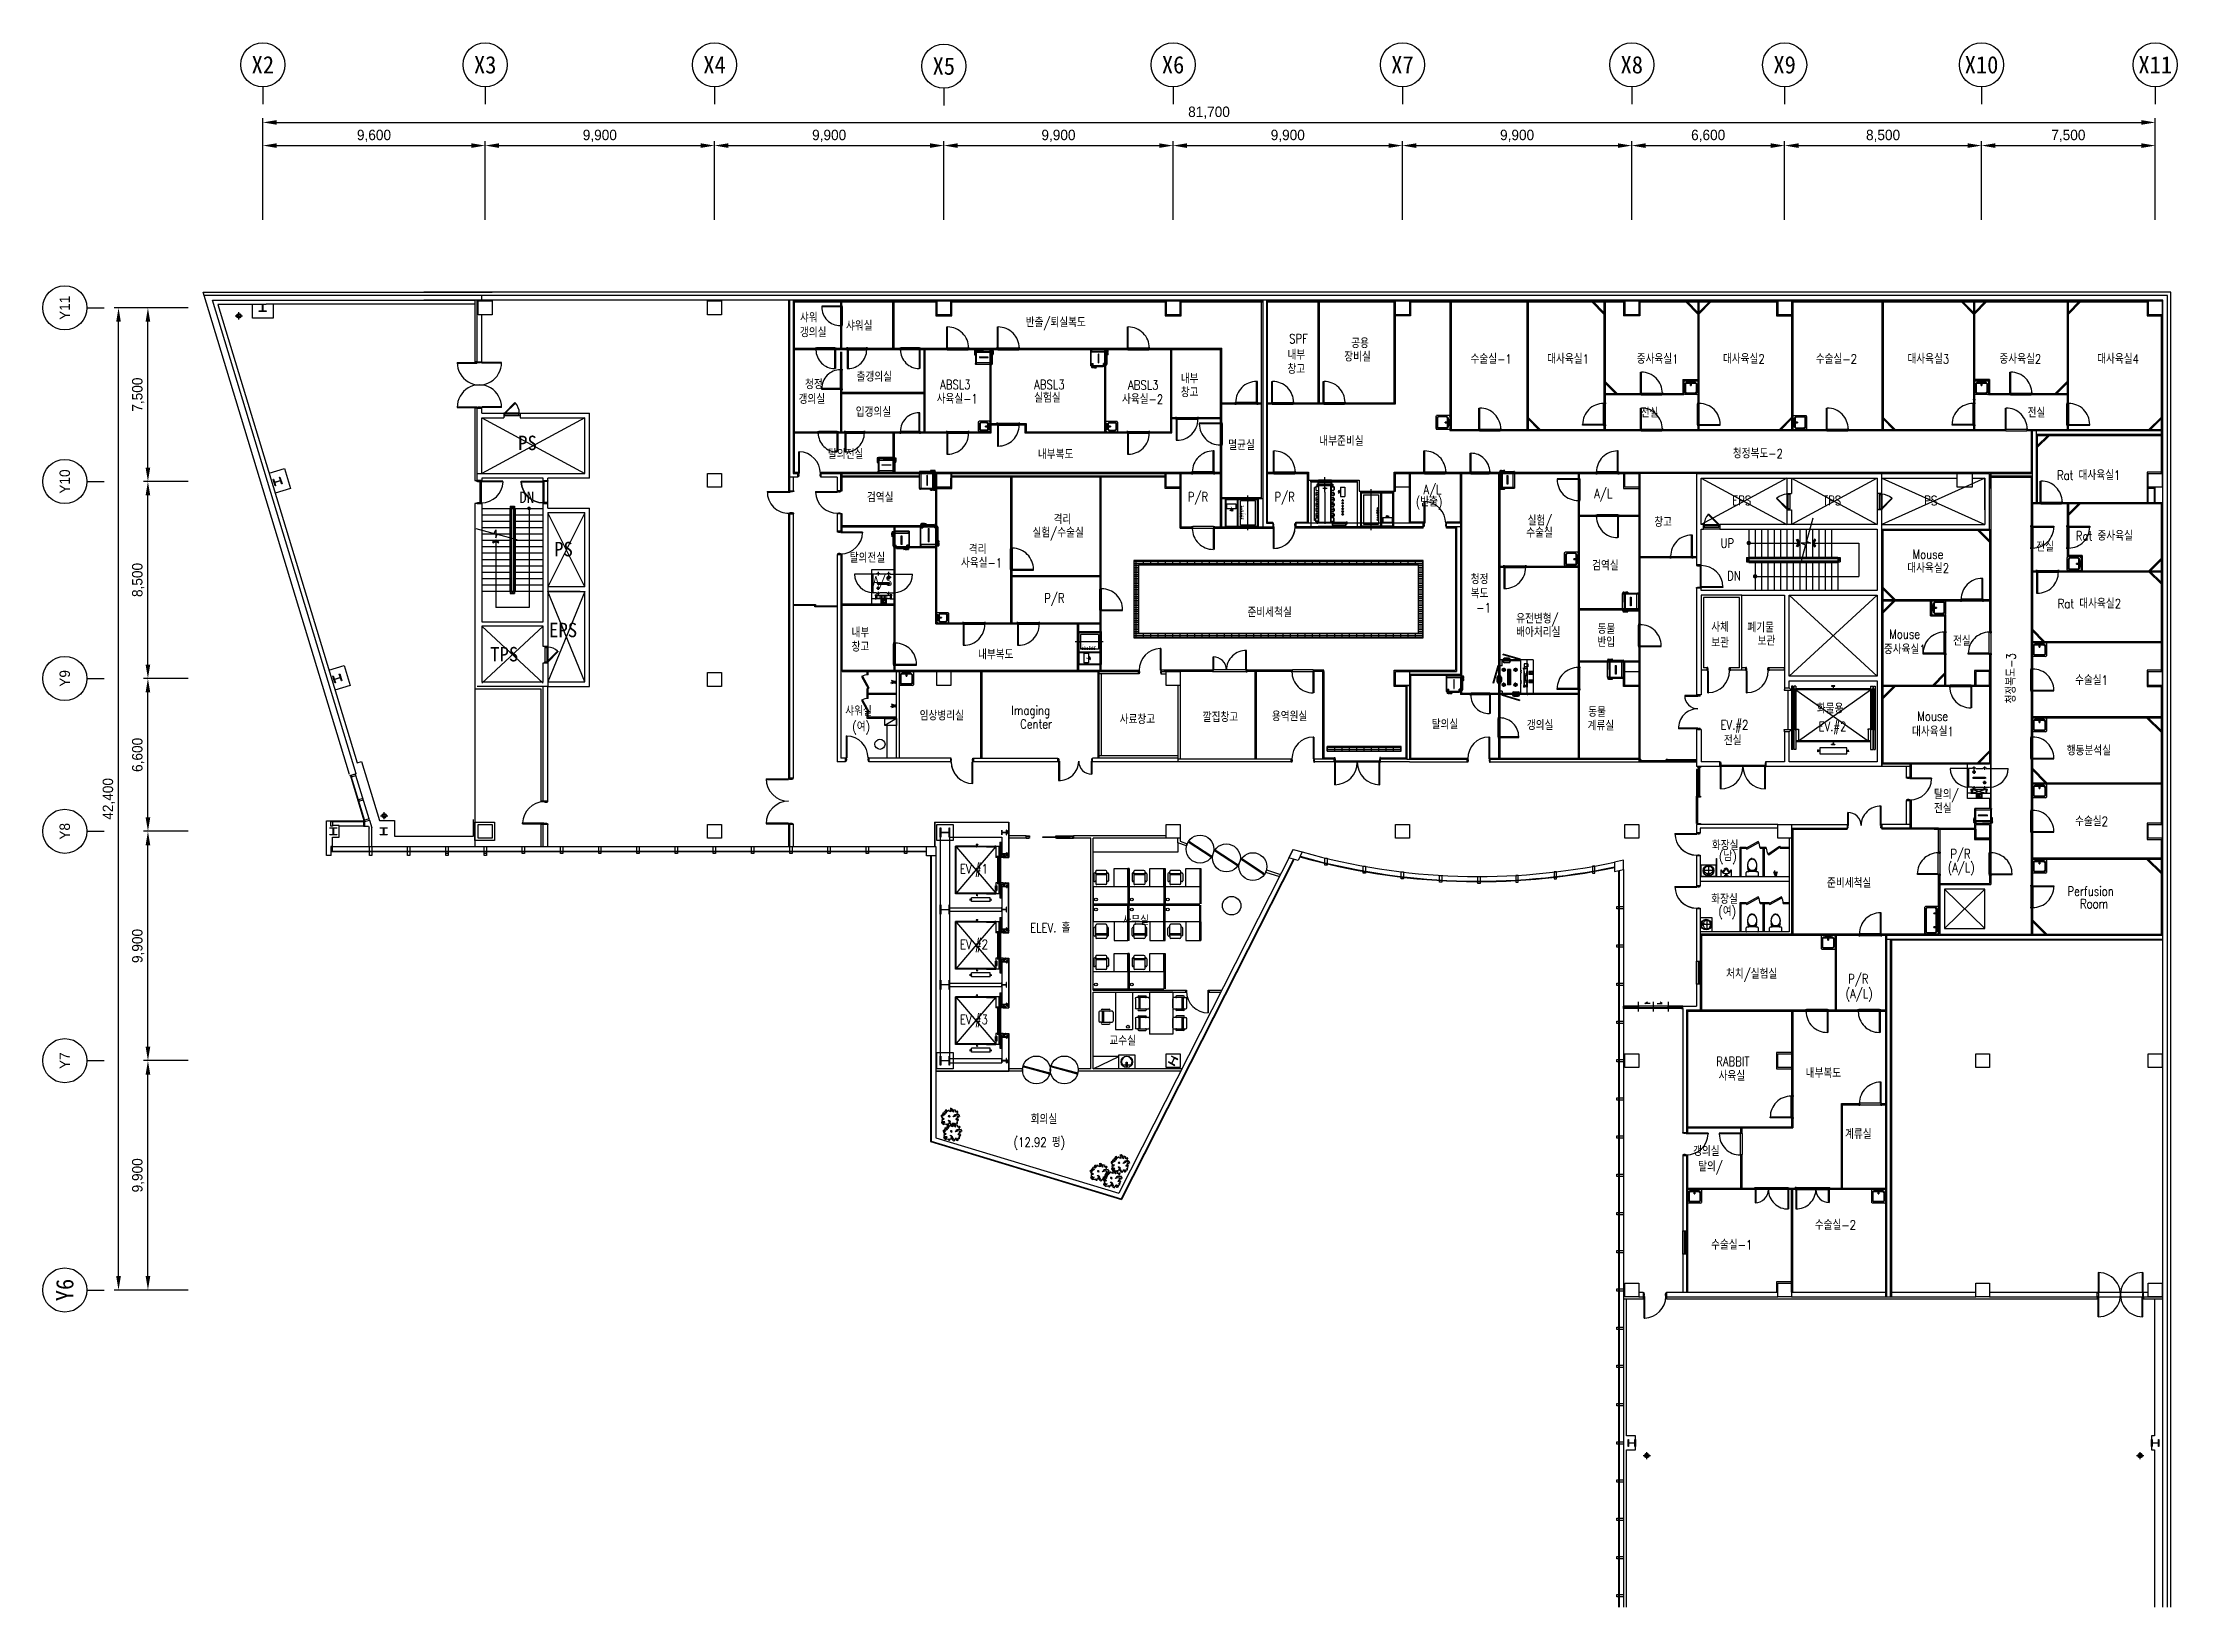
# Model space of a CAD drawing. Header units: millimetres. Extents: x 592430 to 684586, y -483905 to -416366.
import ezdxf
from ezdxf.enums import TextEntityAlignment as Align

# ---------------------------------------------------------------- set-up
doc = ezdxf.new("R2010")
doc.units = ezdxf.units.MM
doc.header["$LTSCALE"] = 500
for name, color, linetype in [('A-DOR', 4, 'Continuous'), ('ARCH', 9, 'Continuous'), ('DIM', 7, 'Continuous'), ('DOR', 4, 'Continuous'), ('동물실', 9, 'Continuous'), ('빌트인', 1, 'Continuous')]:
    doc.layers.add(name, color=color, linetype=linetype)
doc.styles.add('GHD', font='simple.shx', dxfattribs={"bigfont": 'whgtxt.shx'})
doc.styles.add('TSTYLE4', font='txt', dxfattribs={"width": 0.95, "height": 70})
doc.styles.add('TSTYLE5', font='txt', dxfattribs={"width": 0.95, "height": 80})
doc.styles.add('돋움', font='DotumChe.ttf')
doc.styles.add('울릉도l', font='Dotum.ttf')
pattern_1 = [(0, (505968.09, -480354.85), (0, 79.375), []), (90, (505968.1, -480354.85), (-317.5, 2e-14), [])]

msp = doc.modelspace()

# ---------------------------------------------------------------- texts
at = {"color": 251, "style": '돋움'}
for tag, p in [('X2', (601934, -417318)), ('X3', (611534, -417318)), ('X4', (621434, -417318)), ('X5', (631334, -417376)), ('X6', (641232, -417318)), ('X7', (651134, -417318)), ('X8', (661034, -417318)), ('X9', (667634, -417318)), ('X10', (676134, -417318)), ('X11', (683634, -417318))]:
    msp.add_attdef(tag, text='1', height=750, dxfattribs=at).set_placement(p, align=Align.MIDDLE_CENTER)
at = {"layer": 'ARCH', "color": 251}
for tag, height, style, p in [('Y11', 450, '울릉도l', (593382, -427808)), ('Y10', 450, '울릉도l', (593382, -435308)), ('Y9', 450, '울릉도l', (593382, -443808)), ('Y8', 450, '울릉도l', (593382, -450408)), ('Y7', 450, '울릉도l', (593382, -460308)), ('Y6', 750, '돋움', (593382, -470208))]:
    msp.add_attdef(tag, text='1', height=height, rotation=90, dxfattribs=dict(at, style=style)).set_placement(p, align=Align.MIDDLE_CENTER)
at = {"layer": 'DIM', "color": 251, "transparency": 16777216, "char_height": 450, "attachment_point": 5, "style": '울릉도l'}
for s, insert in [('81,700', (642783, -419390)), ('9,600', (606733, -420390)), ('9,900', (616483, -420390)), ('9,900', (626383, -420390)), ('9,900', (636283, -420390)), ('9,900', (646183, -420390)), ('9,900', (656083, -420390)), ('6,600', (664333, -420390)), ('8,500', (671883, -420390)), ('7,500', (679883, -420390))]:
    msp.add_mtext(s, dxfattribs=dict(at, insert=insert))
at = {"layer": 'DIM', "color": 251, "transparency": 16777216, "char_height": 450, "attachment_point": 5, "rotation": 90, "style": '울릉도l'}
for s, insert in [('7,500', (596555, -431558)), ('8,500', (596555, -439558)), ('6,600', (596555, -447108)), ('42,400', (595286, -449008)), ('9,900', (596555, -455358)), ('9,900', (596555, -465258))]:
    msp.add_mtext(s, dxfattribs=dict(at, insert=insert))
at = {"layer": '동물실', "color": 251, "style": 'GHD', "width": 0.8}
for s, p in [('샤워', (625121, -428441)), ('샤워실', (627108, -428792, -2807)), ('반출/퇴실복도', (634868, -428643)), ('갱의실', (625121, -429078)), ('SPF', (646240, -429345)), ('공용', (648921, -429545)), ('창고', (646170, -430660)), ('내부', (646170, -430045)), ('장비실', (648621, -430125)), ('수술실-1', (654072, -430221)), ('대사육실1', (657380, -430221)), ('중사육실1', (661247, -430221)), ('대사육실2', (664970, -430221)), ('수술실-2', (668977, -430221)), ('대사육실3', (672934, -430221)), ('중사육실2', (676907, -430221)), ('대사육실4', (681125, -430221)), ('청정', (625340, -431321)), ('출갱의실', (627565, -430993, -2807)), ('ABSL3', (631171, -431325)), ('ABSL3', (635232, -431323)), ('ABSL3', (639285, -431343)), ('창고', (641565, -431665)), ('내부', (641565, -431074)), ('갱의실', (625064, -431957)), ('입갱의실', (627530, -432512)), ('사육실-1', (631021, -431939)), ('실험실', (635232, -431897)), ('사육실-2', (639026, -431956)), ('전실', (661419, -432543)), ('전실', (678124, -432543)), ('탈의전실', (626331, -434332, -2807)), ('내부복도', (635396, -434341)), ('멸균실', (643613, -433945)), ('내부준비실', (647543, -433765)), ('청정복도-2', (665397, -434305)), ('Rat 대사육실1', (679391, -435238)), ('검역실', (628013, -436202)), ('P/R', (641869, -436167)), ('P/R', (645606, -436174)), ('A/L', (652036, -435854)), ('A/L', (659414, -436031)), ('격리', (636073, -437147)), ('(반출)', (651711, -436385)), ('실험/', (656536, -437199)), ('실험/수술실', (635164, -437720)), ('수술실', (656478, -437725)), ('창고', (662005, -437265)), ('Rat 중사육실', (680205, -437856)), ('탈의전실', (627271, -438809, -2807)), ('사육실-1', (632073, -439020)), ('격리', (632413, -438440)), ('UP', (664864, -438171)), ('UP', (664864, -438171)), ('Mouse', (673153, -438647)), ('전실', (678496, -438332)), ('A/S', (628279, -439800)), ('청정', (654082, -439732)), ('검역실', (659321, -439141)), ('DN', (665151, -439578)), ('DN', (665151, -439578)), ('대사육실2', (672928, -439247)), ('P/R', (635670, -440544)), ('복도', (654082, -440350)), ('Rat 대사육실2', (679421, -440782)), ('준비세척실', (644444, -441160)), ('-1', (654323, -440961)), ('유전변형/', (656043, -441433)), ('사체', (664466, -441798)), ('폐기물', (666025, -441816)), ('창고', (627352, -442649)), ('내부', (627352, -442034)), ('배아처리실', (656043, -442019)), ('동물', (659555, -441881)), ('반입', (659548, -442446)), ('보관', (664466, -442473)), ('보관', (666464, -442394)), ('중사육실1', (671921, -442756)), ('Mouse', (672147, -442093)), ('전실', (674902, -442392)), ('내부복도', (632811, -442983)), ('수술실1', (680171, -444087)), ('샤워실', (627077, -445418)), ('Imaging ', (634249, -445384)), ('동물', (659153, -445460)), ('화물용', (669023, -445311)), ('화물용', (669023, -445311)), ('(여)', (627384, -446094)), ('임상병리실', (630291, -445618)), ('Center', (634626, -445975)), ('사료창고', (638924, -445779)), ('깔집창고', (642512, -445687)), ('용역원실', (645495, -445651)), ('탈의실', (652396, -446001)), ('갱의실', (656503, -446033)), ('계류실', (659126, -446052)), ('EV.#2', (664862, -446016)), ('EV.#2', (669094, -446080)), ('EV.#2', (669094, -446080)), ('대사육실1', (673133, -446300)), ('Mouse', (673359, -445637)), ('전실', (665010, -446689)), ('행동분석실', (679811, -447126)), ('탈의/', (674080, -449016)), ('전실', (674080, -449622)), ('수술실2', (680171, -450179)), ('화장실', (664492, -451217)), ('(남)', (664799, -451688)), ('P/R', (674785, -451584)), ('준비세척실', (669463, -452842)), ('(A/L)', (674676, -452174)), ('화장실', (664465, -453535)), ('Perfusion', (679842, -453193)), ('Room', (680384, -453734)), ('ELEV. 홀', (635057, -454771)), ('ELEV. 홀', (635057, -454771)), ('사무실', (639043, -454457)), ('(여)', (664774, -454066)), ('처치/실험실', (665103, -456765)), ('P/R', (670373, -456975)), ('(A/L)', (670269, -457617)), ('교수실', (638481, -459650)), ('RABBIT', (664678, -460541)), ('사육실', (664782, -461170)), ('내부복도', (668540, -461049)), ('회의실', (635081, -463042)), ('계류실', (670240, -463684)), ('(12.92 평)', (634349, -464031)), ('갱의실', (663680, -464420)), ('탈의/', (663899, -465083)), ('수술실-2', (668935, -467603)), ('수술실-1', (664460, -468461))]:
    msp.add_text(s, height=400, dxfattribs=at).set_placement(p)
at = {"layer": '동물실', "color": 251, "style": '돋움'}
for s, p in [('PS', (612956, -433954)), ('PS', (612956, -433954)), ('PS', (612956, -433954)), ('PS', (612956, -433954)), ('PS', (614511, -438538)), ('PS', (614511, -438538)), ('EPS', (614293, -442029)), ('EPS', (614293, -442029)), ('EPS', (614293, -442029)), ('EPS', (614293, -442029)), ('TPS', (611748, -443074)), ('TPS', (611748, -443074)), ('TPS', (611748, -443074)), ('TPS', (611748, -443074))]:
    msp.add_text(s, height=625, dxfattribs=at).set_placement(p)
msp.add_text('DN', height=500, dxfattribs=at).set_placement((613328, -436242), align=Align.CENTER)
msp.add_text('DN', height=500, dxfattribs=at).set_placement((613328, -436242), align=Align.CENTER)
msp.add_text('DN', height=500, dxfattribs=at).set_placement((613328, -436242), align=Align.CENTER)
msp.add_text('DN', height=500, dxfattribs=at).set_placement((613328, -436242), align=Align.CENTER)
at = {"layer": '동물실', "color": 251}
for s, height, rotation, style, width, p in [('A', 80, 180, 'TSTYLE5', 0.95, (643779, -436388)), ('D', 70, 179.99997, 'TSTYLE4', 0.95, (644285, -436549)), ('C', 70, 179.99997, 'TSTYLE4', 0.95, (644288, -436778)), ('F', 70, 180, 'TSTYLE4', 0.95, (644288, -436333)), ('CS', 70, 179.99997, 'TSTYLE4', 0.95, (644361, -436674)), ('B', 70, 179.99997, 'TSTYLE4', 0.95, (644287, -436878)), ('CS', 70, 269.99997, 'TSTYLE4', 0.95, (637293, -442326)), ('F', 70, 270, 'TSTYLE4', 0.95, (637380, -442401)), ('A', 80, 270, 'TSTYLE5', 0.95, (637476, -442909)), ('D', 70, 269.99997, 'TSTYLE4', 0.95, (637596, -442405)), ('C', 70, 269.99997, 'TSTYLE4', 0.95, (637725, -442401)), ('B', 70, 269.99997, 'TSTYLE4', 0.95, (637825, -442402)), ('청정복도-3', 400, 90, 'GHD', 0.8, (677608, -444886))]:
    msp.add_text(s, height=height, rotation=rotation, dxfattribs=dict(at, style=style, width=width)).set_placement(p)
at = {"layer": '동물실', "color": 251, "style": 'GHD', "width": 0.8}
for s, p in [('EPS', (665782, -436128)), ('EPS', (665782, -436128)), ('TPS', (669682, -436128)), ('TPS', (669682, -436128)), ('PS', (673943, -436133)), ('PS', (673943, -436133)), ('EV.#1', (632632, -452033)), ('EV.#2', (632637, -455288)), ('EV.#3', (632632, -458533))]:
    msp.add_text(s, height=400, dxfattribs=at).set_placement(p, align=Align.MIDDLE_CENTER)

# ---------------------------------------------------------------- blocks, each defined once
blk = doc.blocks.new('MULLION_100X300')
blk.add_lwpolyline([(0, -50), (0, 50), (300, 50), (300, -50)], close=True)
blk = doc.blocks.new('dor-1000x200conc')
at = {"layer": 'A-DOR'}
for p, q in [((30, 1140), (30, 200)), ((60, 1140), (30, 1140)), ((60, 1140), (60, 200)), ((30, 200), (60, 200))]:
    blk.add_line(p, q, dxfattribs=at)
for points in [[(0, 200), (0, 0), (30, 0), (30, 45), (45, 45), (45, 155), (30, 155), (30, 200)], [(1000, 200), (1000, 0), (970, 0), (970, 45), (955, 45), (955, 155), (970, 155), (970, 200)]]:
    blk.add_lwpolyline(points, close=True, dxfattribs=at)
blk.add_arc((30, 200), 940, 0, 88.17288, dxfattribs=at)
at = {"layer": 'DOR', "color": 9}
for points in [[(30, 200), (970, 200)], [(955, 155), (45, 155)]]:
    blk.add_lwpolyline(points, dxfattribs=at)
blk = doc.blocks.new('SINK')
at = {"layer": '동물실'}
for p, q in [((0, 262), (25, 300)), ((0, 262), (0, -262)), ((13, 89), (14, 96)), ((14, 96), (13, 89)), ((13, 89), (14, 96)), ((14, 96), (13, 89)), ((14, 82), (13, 89)), ((13, 89), (14, 82)), ((14, 82), (13, 89)), ((13, 89), (14, 82)), ((25, 13), (13, 25)), ((13, 25), (13, -25)), ((76, 25), (13, 25)), ((25, 13), (13, 25)), ((14, 96), (16, 102)), ((16, 102), (14, 96)), ((14, 96), (16, 102)), ((16, 102), (14, 96)), ((16, 76), (14, 82)), ((14, 82), (16, 76)), ((16, 76), (14, 82)), ((14, 82), (16, 76)), ((16, 102), (20, 107)), ((20, 107), (16, 102)), ((16, 102), (20, 107)), ((20, 107), (16, 102)), ((20, 71), (16, 76)), ((16, 76), (20, 71)), ((20, 71), (16, 76)), ((16, 76), (20, 71)), ((20, 107), (25, 111)), ((25, 111), (20, 107)), ((20, 107), (25, 111)), ((25, 111), (20, 107)), ((25, 67), (20, 71)), ((20, 71), (25, 67)), ((25, 67), (20, 71)), ((20, 71), (25, 67)), ((25, 300), (575, 300)), ((25, 111), (32, 114)), ((32, 114), (25, 111)), ((25, 111), (32, 114)), ((32, 114), (25, 111)), ((32, 64), (25, 67)), ((25, 67), (32, 64)), ((32, 64), (25, 67)), ((25, 67), (32, 64)), ((25, 13), (25, -13)), ((89, 13), (25, 13)), ((25, 13), (25, -13)), ((25, 13), (64, 13)), ((89, 13), (25, 13)), ((32, 114), (38, 115)), ((38, 115), (32, 114)), ((32, 114), (38, 115)), ((38, 115), (32, 114)), ((38, 64), (32, 64)), ((32, 64), (38, 64)), ((38, 64), (32, 64)), ((32, 64), (38, 64)), ((38, 115), (45, 114)), ((45, 114), (38, 115)), ((38, 115), (45, 114)), ((45, 114), (38, 115)), ((38, 64), (45, 64)), ((45, 64), (38, 64)), ((38, 64), (45, 64)), ((45, 64), (38, 64)), ((45, 114), (51, 111)), ((51, 111), (45, 114)), ((45, 114), (51, 111)), ((51, 111), (45, 114)), ((51, 67), (45, 64)), ((45, 64), (51, 67)), ((51, 67), (45, 64)), ((45, 64), (51, 67)), ((51, 111), (56, 107)), ((56, 107), (51, 111)), ((51, 111), (56, 107)), ((56, 107), (51, 111)), ((56, 71), (51, 67)), ((51, 67), (56, 71)), ((56, 71), (51, 67)), ((51, 67), (56, 71)), ((56, 107), (60, 102)), ((60, 102), (56, 107)), ((56, 107), (60, 102)), ((60, 102), (56, 107)), ((60, 76), (56, 71)), ((56, 71), (60, 76)), ((60, 76), (56, 71)), ((56, 71), (60, 76)), ((60, 102), (63, 96)), ((63, 96), (60, 102)), ((60, 102), (63, 96)), ((63, 96), (60, 102)), ((63, 82), (60, 76)), ((60, 76), (63, 82)), ((63, 82), (60, 76)), ((60, 76), (63, 82)), ((63, 96), (64, 89)), ((64, 89), (63, 96)), ((63, 96), (64, 89)), ((64, 89), (63, 96)), ((64, 89), (63, 82)), ((63, 82), (64, 89)), ((64, 89), (63, 82)), ((63, 82), (64, 89)), ((76, 25), (64, 13)), ((64, 13), (76, 25)), ((64, 13), (64, -13)), ((102, 13), (64, 13)), ((64, 13), (64, -13)), ((102, 13), (64, 13)), ((76, 198), (140, 262)), ((140, 262), (76, 198)), ((76, -198), (76, 198)), ((102, 198), (76, 198)), ((76, 198), (76, -198)), ((102, 198), (76, 198)), ((76, -25), (76, 25)), ((89, 13), (204, 13)), ((89, -13), (89, 13)), ((89, -13), (89, 13)), ((89, 13), (102, 13)), ((102, 13), (89, 13)), ((89, 13), (204, 13)), ((140, 236), (102, 198)), ((102, 198), (140, 236)), ((102, 198), (102, -198)), ((102, -198), (102, 198)), ((102, 13), (204, 13)), ((102, 13), (102, -13)), ((102, -13), (102, 13)), ((204, 13), (102, 13)), ((498, 262), (140, 262)), ((140, 262), (140, 236)), ((498, 262), (140, 262)), ((140, 236), (140, 262)), ((140, 236), (498, 236)), ((140, 236), (498, 236)), ((204, 13), (204, -13)), ((204, 13), (204, -13)), ((204, -13), (204, 13)), ((204, 13), (204, -13)), ((498, 262), (562, 198)), ((498, 236), (498, 262)), ((498, 262), (562, 198)), ((498, 236), (498, 262)), ((498, 236), (536, 198)), ((536, 198), (498, 236)), ((536, -198), (536, 198)), ((562, 198), (536, 198)), ((536, 198), (536, -198)), ((536, 198), (562, 198)), ((562, 198), (562, -198)), ((562, -198), (562, 198)), ((600, 262), (575, 300)), ((600, -262), (600, 262)), ((0, -262), (25, -300)), ((25, -13), (13, -25)), ((25, -13), (13, -25)), ((13, -25), (76, -25)), ((13, -89), (14, -82)), ((14, -82), (13, -89)), ((13, -89), (14, -82)), ((14, -82), (13, -89)), ((14, -96), (13, -89)), ((13, -89), (14, -96)), ((14, -96), (13, -89)), ((13, -89), (14, -96)), ((14, -82), (16, -76)), ((16, -76), (14, -82)), ((14, -82), (16, -76)), ((16, -76), (14, -82)), ((16, -102), (14, -96)), ((14, -96), (16, -102)), ((16, -102), (14, -96)), ((14, -96), (16, -102)), ((16, -76), (20, -71)), ((20, -71), (16, -76)), ((16, -76), (20, -71)), ((20, -71), (16, -76)), ((20, -107), (16, -102)), ((16, -102), (20, -107)), ((20, -107), (16, -102)), ((16, -102), (20, -107)), ((20, -71), (25, -67)), ((25, -67), (20, -71)), ((20, -71), (25, -67)), ((25, -67), (20, -71)), ((25, -111), (20, -107)), ((20, -107), (25, -111)), ((25, -111), (20, -107)), ((20, -107), (25, -111)), ((25, -13), (89, -13)), ((25, -13), (64, -13)), ((89, -13), (25, -13)), ((25, -67), (32, -64)), ((32, -64), (25, -67)), ((25, -67), (32, -64)), ((32, -64), (25, -67)), ((32, -114), (25, -111)), ((25, -111), (32, -114)), ((32, -114), (25, -111)), ((25, -111), (32, -114)), ((25, -300), (575, -300)), ((32, -64), (38, -64)), ((38, -64), (32, -64)), ((32, -64), (38, -64)), ((38, -64), (32, -64)), ((38, -115), (32, -114)), ((32, -114), (38, -115)), ((38, -115), (32, -114)), ((32, -114), (38, -115)), ((38, -64), (45, -64)), ((45, -64), (38, -64)), ((38, -64), (45, -64)), ((45, -64), (38, -64)), ((45, -114), (38, -115)), ((38, -115), (45, -114)), ((45, -114), (38, -115)), ((38, -115), (45, -114)), ((45, -64), (51, -67)), ((51, -67), (45, -64)), ((45, -64), (51, -67)), ((51, -67), (45, -64)), ((51, -111), (45, -114)), ((45, -114), (51, -111)), ((51, -111), (45, -114)), ((45, -114), (51, -111)), ((51, -67), (56, -71)), ((56, -71), (51, -67)), ((51, -67), (56, -71)), ((56, -71), (51, -67)), ((56, -107), (51, -111)), ((51, -111), (56, -107)), ((56, -107), (51, -111)), ((51, -111), (56, -107)), ((56, -71), (60, -76)), ((60, -76), (56, -71)), ((56, -71), (60, -76)), ((60, -76), (56, -71)), ((60, -102), (56, -107)), ((56, -107), (60, -102)), ((60, -102), (56, -107)), ((56, -107), (60, -102)), ((60, -76), (63, -82)), ((63, -82), (60, -76)), ((60, -76), (63, -82)), ((63, -82), (60, -76)), ((63, -96), (60, -102)), ((60, -102), (63, -96)), ((63, -96), (60, -102)), ((60, -102), (63, -96)), ((63, -82), (64, -89)), ((63, -82), (64, -89)), ((64, -89), (63, -82)), ((63, -82), (64, -89)), ((64, -89), (63, -96)), ((63, -96), (64, -89)), ((64, -89), (63, -96)), ((63, -96), (64, -89)), ((64, -13), (76, -25)), ((76, -25), (64, -13)), ((64, -13), (102, -13)), ((64, -13), (102, -13)), ((140, -262), (76, -198)), ((76, -198), (102, -198)), ((76, -198), (140, -262)), ((102, -198), (76, -198)), ((204, -13), (89, -13)), ((102, -13), (89, -13)), ((89, -13), (204, -13)), ((102, -13), (89, -13)), ((204, -13), (102, -13)), ((204, -13), (102, -13)), ((102, -198), (140, -236)), ((140, -236), (102, -198)), ((140, -236), (498, -236)), ((140, -262), (140, -236)), ((140, -236), (498, -236)), ((140, -262), (140, -236)), ((498, -262), (140, -262)), ((498, -262), (140, -262)), ((562, -198), (498, -262)), ((498, -236), (536, -198)), ((498, -262), (562, -198)), ((536, -198), (498, -236)), ((498, -236), (498, -262)), ((498, -236), (498, -262)), ((536, -198), (562, -198)), ((536, -198), (562, -198)), ((600, -262), (575, -300))]:
    blk.add_line(p, q, dxfattribs=at)
blk = doc.blocks.new('A$C5514002B')
at = {"layer": '빌트인', "color": 9}
for p, q in [((-353, 159), (-327, 197)), ((-353, -215), (-353, 159)), ((122, 197), (-327, 197)), ((-251, 159), (-314, 96)), ((-251, 159), (-314, 96)), ((-314, 96), (-314, -151)), ((-314, 96), (-289, 96)), ((-314, -151), (-314, 96)), ((-289, 96), (-314, 96)), ((-251, 134), (-289, 96)), ((-289, 96), (-251, 134)), ((-289, -151), (-289, 96)), ((-289, 96), (-289, -151)), ((-251, 159), (7, 159)), ((-251, 134), (-251, 159)), ((-251, 159), (7, 159)), ((-251, 134), (-251, 159)), ((7, 134), (-251, 134)), ((7, 134), (-251, 134)), ((71, 96), (7, 159)), ((7, 159), (7, 134)), ((7, 159), (71, 96)), ((7, 134), (7, 159)), ((7, 134), (46, 96)), ((46, 96), (7, 134)), ((46, 96), (46, -151)), ((46, 96), (71, 96)), ((46, -151), (46, 96)), ((46, 96), (71, 96)), ((71, -151), (71, 96)), ((71, 96), (71, -151)), ((85, 68), (84, 61)), ((84, 61), (85, 68)), ((85, 68), (84, 61)), ((84, 61), (85, 68)), ((84, 61), (85, 55)), ((85, 55), (84, 61)), ((84, 61), (85, 55)), ((85, 55), (84, 61)), ((87, 74), (85, 68)), ((85, 68), (87, 74)), ((87, 74), (85, 68)), ((85, 68), (87, 74)), ((85, 55), (87, 49)), ((87, 49), (85, 55)), ((85, 55), (87, 49)), ((87, 49), (85, 55)), ((91, 79), (87, 74)), ((87, 74), (91, 79)), ((91, 79), (87, 74)), ((87, 74), (91, 79)), ((87, 49), (91, 43)), ((91, 43), (87, 49)), ((87, 49), (91, 43)), ((91, 43), (87, 49)), ((97, 83), (91, 79)), ((91, 79), (97, 83)), ((97, 83), (91, 79)), ((91, 79), (97, 83)), ((91, 43), (97, 39)), ((97, 39), (91, 43)), ((91, 43), (97, 39)), ((97, 39), (91, 43)), ((103, 86), (97, 83)), ((97, 83), (103, 86)), ((103, 86), (97, 83)), ((97, 83), (103, 86)), ((97, 39), (103, 37)), ((103, 37), (97, 39)), ((97, 39), (103, 37)), ((103, 37), (97, 39)), ((109, 87), (103, 86)), ((103, 86), (109, 87)), ((109, 87), (103, 86)), ((103, 86), (109, 87)), ((109, 36), (103, 37)), ((103, 37), (109, 36)), ((109, 36), (103, 37)), ((103, 37), (109, 36)), ((116, 86), (109, 87)), ((109, 87), (116, 86)), ((116, 86), (109, 87)), ((109, 87), (116, 86)), ((109, 36), (116, 37)), ((116, 37), (109, 36)), ((109, 36), (116, 37)), ((116, 37), (109, 36)), ((122, 83), (116, 86)), ((116, 86), (122, 83)), ((122, 83), (116, 86)), ((116, 86), (122, 83)), ((116, 37), (122, 39)), ((122, 39), (116, 37)), ((116, 37), (122, 39)), ((122, 39), (116, 37)), ((147, 159), (122, 197)), ((127, 79), (122, 83)), ((122, 83), (127, 79)), ((127, 79), (122, 83)), ((122, 83), (127, 79)), ((122, 39), (127, 43)), ((127, 43), (122, 39)), ((122, 39), (127, 43)), ((127, 43), (122, 39)), ((131, 74), (127, 79)), ((127, 79), (131, 74)), ((131, 74), (127, 79)), ((127, 79), (131, 74)), ((127, 43), (131, 49)), ((131, 49), (127, 43)), ((127, 43), (131, 49)), ((131, 49), (127, 43)), ((134, 68), (131, 74)), ((131, 74), (134, 68)), ((134, 68), (131, 74)), ((131, 74), (134, 68)), ((131, 49), (134, 55)), ((134, 55), (131, 49)), ((131, 49), (134, 55)), ((134, 55), (131, 49)), ((135, 61), (134, 68)), ((134, 68), (135, 61)), ((135, 61), (134, 68)), ((134, 68), (135, 61)), ((134, 55), (135, 61)), ((135, 61), (134, 55)), ((134, 55), (135, 61)), ((135, 61), (134, 55)), ((147, 159), (147, -215)), ((-353, -215), (-327, -253)), ((122, -253), (-327, -253)), ((-314, -151), (-251, -215)), ((-289, -151), (-314, -151)), ((-251, -215), (-314, -151)), ((-289, -151), (-314, -151)), ((-251, -189), (-289, -151)), ((-289, -151), (-251, -189)), ((7, -189), (-251, -189)), ((7, -189), (-251, -189)), ((-251, -189), (-251, -215)), ((-251, -189), (-251, -215)), ((-251, -215), (7, -215)), ((-251, -215), (7, -215)), ((-56, -15), (-56, -40)), ((58, -15), (-56, -15)), ((-56, -15), (-56, -40)), ((46, -15), (-56, -15)), ((-56, -40), (-56, -15)), ((-56, -15), (-56, -40)), ((-56, -15), (46, -15)), ((58, -15), (-56, -15)), ((-56, -40), (58, -40)), ((-56, -40), (46, -40)), ((-56, -40), (46, -40)), ((58, -40), (-56, -40)), ((7, -215), (71, -151)), ((46, -151), (7, -189)), ((71, -151), (7, -215)), ((7, -189), (46, -151)), ((7, -215), (7, -189)), ((7, -215), (7, -189)), ((46, -15), (46, -40)), ((46, -15), (84, -15)), ((46, -40), (46, -15)), ((58, -15), (46, -15)), ((46, -15), (84, -15)), ((46, -15), (58, -15)), ((84, -40), (46, -40)), ((46, -40), (58, -40)), ((46, -40), (58, -40)), ((84, -40), (46, -40)), ((71, -151), (46, -151)), ((46, -151), (71, -151)), ((58, -40), (58, -15)), ((58, -15), (122, -15)), ((58, -40), (58, -15)), ((58, -15), (122, -15)), ((122, -40), (58, -40)), ((58, -40), (122, -40)), ((71, -2), (84, -15)), ((71, -53), (71, -2)), ((71, -2), (135, -2)), ((84, -15), (71, -2)), ((84, -40), (71, -53)), ((71, -53), (84, -40)), ((135, -53), (71, -53)), ((84, -15), (84, -40)), ((84, -15), (84, -40)), ((122, -15), (84, -15)), ((122, -40), (84, -40)), ((85, -110), (84, -117)), ((85, -110), (84, -117)), ((84, -117), (85, -110)), ((85, -110), (84, -117)), ((84, -117), (85, -123)), ((85, -123), (84, -117)), ((84, -117), (85, -123)), ((85, -123), (84, -117)), ((87, -104), (85, -110)), ((85, -110), (87, -104)), ((87, -104), (85, -110)), ((85, -110), (87, -104)), ((85, -123), (87, -130)), ((87, -130), (85, -123)), ((85, -123), (87, -130)), ((87, -130), (85, -123)), ((91, -99), (87, -104)), ((87, -104), (91, -99)), ((91, -99), (87, -104)), ((87, -104), (91, -99)), ((87, -130), (91, -135)), ((91, -135), (87, -130)), ((87, -130), (91, -135)), ((91, -135), (87, -130)), ((97, -95), (91, -99)), ((91, -99), (97, -95)), ((97, -95), (91, -99)), ((91, -99), (97, -95)), ((91, -135), (97, -139)), ((97, -139), (91, -135)), ((91, -135), (97, -139)), ((97, -139), (91, -135)), ((103, -92), (97, -95)), ((97, -95), (103, -92)), ((103, -92), (97, -95)), ((97, -95), (103, -92)), ((97, -139), (103, -141)), ((103, -141), (97, -139)), ((97, -139), (103, -141)), ((103, -141), (97, -139)), ((109, -91), (103, -92)), ((103, -92), (109, -91)), ((109, -91), (103, -92)), ((103, -92), (109, -91)), ((103, -141), (109, -142)), ((109, -142), (103, -141)), ((103, -141), (109, -142)), ((109, -142), (103, -141)), ((116, -92), (109, -91)), ((109, -91), (116, -92)), ((116, -92), (109, -91)), ((109, -91), (116, -92)), ((109, -142), (116, -141)), ((116, -141), (109, -142)), ((109, -142), (116, -141)), ((116, -141), (109, -142)), ((122, -95), (116, -92)), ((116, -92), (122, -95)), ((122, -95), (116, -92)), ((116, -92), (122, -95)), ((116, -141), (122, -139)), ((122, -139), (116, -141)), ((116, -141), (122, -139)), ((122, -139), (116, -141)), ((122, -15), (135, -2)), ((122, -15), (135, -2)), ((122, -15), (122, -40)), ((122, -15), (122, -40)), ((122, -40), (135, -53)), ((122, -40), (135, -53)), ((127, -99), (122, -95)), ((122, -95), (127, -99)), ((127, -99), (122, -95)), ((122, -95), (127, -99)), ((122, -139), (127, -135)), ((127, -135), (122, -139)), ((122, -139), (127, -135)), ((127, -135), (122, -139)), ((147, -215), (122, -253)), ((131, -104), (127, -99)), ((127, -99), (131, -104)), ((131, -104), (127, -99)), ((127, -99), (131, -104)), ((127, -135), (131, -130)), ((131, -130), (127, -135)), ((127, -135), (131, -130)), ((131, -130), (127, -135)), ((134, -110), (131, -104)), ((131, -104), (134, -110)), ((134, -110), (131, -104)), ((131, -104), (134, -110)), ((131, -130), (134, -123)), ((134, -123), (131, -130)), ((131, -130), (134, -123)), ((134, -123), (131, -130)), ((135, -117), (134, -110)), ((134, -110), (135, -117)), ((135, -117), (134, -110)), ((134, -110), (135, -117)), ((134, -123), (135, -117)), ((135, -117), (134, -123)), ((134, -123), (135, -117)), ((135, -117), (134, -123)), ((135, -2), (135, -53))]:
    blk.add_line(p, q, dxfattribs=at)

# ---------------------------------------------------------------- hatches: boundary and pattern name
at = {"layer": '동물실'}
h = msp.add_hatch(color=251, dxfattribs=at)
edge = h.paths.add_edge_path()
edge.add_arc((613428, -436468), 80, -90, 90)
edge.add_arc((613428, -436468), 80, 90, 270)
h = msp.add_hatch(color=251, dxfattribs=at)
edge = h.paths.add_edge_path()
edge.add_arc((613428, -436468), 80, -90, 90)
edge.add_arc((613428, -436468), 80, 90, 270)
h = msp.add_hatch(color=251, dxfattribs=at)
edge = h.paths.add_edge_path()
edge.add_arc((613428, -436468), 80, -90, 90)
edge.add_arc((613428, -436468), 80, 90, 270)
h = msp.add_hatch(color=251, dxfattribs=at)
edge = h.paths.add_edge_path()
edge.add_arc((613428, -436468), 80, -90, 90)
edge.add_arc((613428, -436468), 80, 90, 270)
for points in [[(611850, -437923), (611872, -437961), (611988, -437895), (612103, -437961), (612125, -437923), (611988, -437843)], [(611850, -437923), (611872, -437961), (611988, -437895), (612103, -437961), (612125, -437923), (611988, -437843)], [(611850, -437923), (611872, -437961), (611988, -437895), (612103, -437961), (612125, -437923), (611988, -437843)], [(611850, -437923), (611872, -437961), (611988, -437895), (612103, -437961), (612125, -437923), (611988, -437843)], [(668187, -438129), (668141, -438102), (668221, -437963), (668141, -437825), (668187, -437798), (668283, -437963)], [(668187, -438129), (668141, -438102), (668221, -437963), (668141, -437825), (668187, -437798), (668283, -437963)], [(668928, -438129), (668974, -438102), (668894, -437963), (668974, -437825), (668928, -437798), (668833, -437963)], [(668928, -438129), (668974, -438102), (668894, -437963), (668974, -437825), (668928, -437798), (668833, -437963)]]:
    msp.add_hatch(color=251, dxfattribs=at).paths.add_polyline_path(points)
h = msp.add_hatch(color=251, dxfattribs=at)
edge = h.paths.add_edge_path()
edge.add_arc((666083, -437963), 96, 360, 540)
edge.add_arc((666083, -437963), 96, 540, 720)
h = msp.add_hatch(color=251, dxfattribs=at)
edge = h.paths.add_edge_path()
edge.add_arc((666083, -437963), 96, 360, 540)
edge.add_arc((666083, -437963), 96, 540, 720)
h = msp.add_hatch(dxfattribs=at)
h.set_pattern_fill('GRATE', color=251, scale=100)
h.set_pattern_definition(pattern_1)
h.paths.add_polyline_path([(639533, -438718), (639733, -438918), (651823, -438918), (651823, -441858), (639733, -441858), (639533, -442058), (652023, -442058), (652023, -438718)])
h = msp.add_hatch(dxfattribs=at)
h.set_pattern_fill('GRATE', color=251, scale=100)
h.set_pattern_definition(pattern_1)
h.paths.add_polyline_path([(639533, -438718), (639533, -442058), (639733, -441858), (639733, -438918)])
h = msp.add_hatch(color=251, dxfattribs=at)
edge = h.paths.add_edge_path()
edge.add_arc((666358, -439403), 96, 360, 540)
edge.add_arc((666358, -439403), 96, 540, 720)
h = msp.add_hatch(color=251, dxfattribs=at)
edge = h.paths.add_edge_path()
edge.add_arc((666358, -439403), 96, 360, 540)
edge.add_arc((666358, -439403), 96, 540, 720)
h = msp.add_hatch(dxfattribs=at)
h.set_pattern_fill('GRATE', color=251, scale=100)
h.set_pattern_definition(pattern_1)
h.paths.add_polyline_path([(647885, -446948), (651085, -446948), (651085, -446748), (647885, -446748)])

# ---------------------------------------------------------------- linework, layer by layer
at = {"color": 251}
for p, q in [((601934, -418271), (601934, -419021)), ((611534, -418271), (611534, -419021)), ((621434, -418271), (621434, -419021)), ((631334, -418328), (631334, -419078)), ((641232, -418271), (641232, -419021)), ((651134, -418271), (651134, -419021)), ((661034, -418271), (661034, -419021)), ((667634, -418271), (667634, -419021)), ((676134, -418271), (676134, -419021)), ((683634, -418271), (683634, -419021))]:
    msp.add_line(p, q, dxfattribs=at)
for centre in [(601934, -417318), (611534, -417318), (621434, -417318), (631334, -417376), (641232, -417318), (651134, -417318), (661034, -417318), (667634, -417318), (676134, -417318), (683634, -417318)]:
    msp.add_circle(centre, 953, dxfattribs=at)
at = {"layer": 'ARCH', "color": 251}
for p, q in [((594335, -427808), (595085, -427808)), ((594335, -427808), (595085, -427808)), ((594335, -435308), (595085, -435308)), ((594335, -443808), (595085, -443808)), ((594335, -450408), (595085, -450408)), ((594335, -460308), (595085, -460308)), ((594335, -470208), (595085, -470208))]:
    msp.add_line(p, q, dxfattribs=at)
for centre in [(593382, -427808), (593382, -427808), (593382, -435308), (593382, -443808), (593382, -450408), (593382, -460308), (593382, -470208)]:
    msp.add_circle(centre, 953, dxfattribs=at)
at = {"layer": 'DIM', "color": 251, "transparency": 16777216}
for p, q in [((631334, -418328), (631334, -419078)), ((601933, -423708), (601933, -419621)), ((602533, -419808), (683033, -419808)), ((683633, -424008), (683633, -419621)), ((601933, -424008), (601933, -420621)), ((602533, -420808), (610933, -420808)), ((611533, -424008), (611533, -420621)), ((611533, -424008), (611533, -420621)), ((612133, -420808), (620833, -420808)), ((621433, -424008), (621433, -420621)), ((621433, -424008), (621433, -420621)), ((622033, -420808), (630733, -420808)), ((631333, -424008), (631333, -420621)), ((631333, -424008), (631333, -420621)), ((631933, -420808), (640633, -420808)), ((641233, -424008), (641233, -420621)), ((641233, -424008), (641233, -420621)), ((641833, -420808), (650533, -420808)), ((651133, -424008), (651133, -420621)), ((651133, -424008), (651133, -420621)), ((651733, -420808), (660433, -420808)), ((661033, -424008), (661033, -420621)), ((661033, -424008), (661033, -420621)), ((661633, -420808), (667033, -420808)), ((667633, -424008), (667633, -420621)), ((667633, -424008), (667633, -420621)), ((668233, -420808), (675533, -420808)), ((676133, -424008), (676133, -420621)), ((676133, -424008), (676133, -420621)), ((676733, -420808), (683033, -420808)), ((683633, -424008), (683633, -420621)), ((597435, -427808), (595517, -427808)), ((595704, -469608), (595704, -428408)), ((598704, -427808), (596786, -427808)), ((596973, -434708), (596973, -428408)), ((598704, -435308), (596786, -435308)), ((598704, -435308), (596786, -435308)), ((596973, -443208), (596973, -435908)), ((598704, -443808), (596786, -443808)), ((598704, -443808), (596786, -443808)), ((596973, -449808), (596973, -444408)), ((598704, -450408), (596786, -450408)), ((598704, -450408), (596786, -450408)), ((596973, -459708), (596973, -451008)), ((598704, -460308), (596786, -460308)), ((598704, -460308), (596786, -460308)), ((596973, -469608), (596973, -460908)), ((597445, -470208), (595517, -470208)), ((598704, -470208), (596786, -470208))]:
    msp.add_line(p, q, dxfattribs=at)
for points in [[(602533, -419708), (602533, -419908), (601933, -419808)], [(683033, -419708), (683033, -419908), (683633, -419808)], [(602533, -420708), (602533, -420908), (601933, -420808)], [(610933, -420708), (610933, -420908), (611533, -420808)], [(612133, -420708), (612133, -420908), (611533, -420808)], [(620833, -420708), (620833, -420908), (621433, -420808)], [(622033, -420708), (622033, -420908), (621433, -420808)], [(630733, -420708), (630733, -420908), (631333, -420808)], [(631933, -420708), (631933, -420908), (631333, -420808)], [(640633, -420708), (640633, -420908), (641233, -420808)], [(641833, -420708), (641833, -420908), (641233, -420808)], [(650533, -420708), (650533, -420908), (651133, -420808)], [(651733, -420708), (651733, -420908), (651133, -420808)], [(660433, -420708), (660433, -420908), (661033, -420808)], [(661633, -420708), (661633, -420908), (661033, -420808)], [(667033, -420708), (667033, -420908), (667633, -420808)], [(668233, -420708), (668233, -420908), (667633, -420808)], [(675533, -420708), (675533, -420908), (676133, -420808)], [(676733, -420708), (676733, -420908), (676133, -420808)], [(683033, -420708), (683033, -420908), (683633, -420808)], [(595604, -428408), (595804, -428408), (595704, -427808)], [(596873, -428408), (597073, -428408), (596973, -427808)], [(596873, -434708), (597073, -434708), (596973, -435308)], [(596873, -435908), (597073, -435908), (596973, -435308)], [(596873, -443208), (597073, -443208), (596973, -443808)], [(596873, -444408), (597073, -444408), (596973, -443808)], [(596873, -449808), (597073, -449808), (596973, -450408)], [(596873, -451008), (597073, -451008), (596973, -450408)], [(596873, -459708), (597073, -459708), (596973, -460308)], [(596873, -460908), (597073, -460908), (596973, -460308)], [(595604, -469608), (595804, -469608), (595704, -470208)], [(596873, -469608), (597073, -469608), (596973, -470208)]]:
    msp.add_solid(points, dxfattribs=at)
at = {"layer": '동물실', "color": 251}
for p, q in [((611383, -427279), (599400, -427279)), ((605963, -447929), (599757, -427479)), ((599757, -427479), (611083, -427479)), ((684313, -427128), (608884, -427129)), ((611383, -427479), (608884, -427479)), ((684313, -427128), (609615, -427129)), ((611383, -427279), (609615, -427279)), ((611383, -427479), (609615, -427479)), ((609615, -427479), (611083, -427479)), ((611183, -430138), (611183, -427479)), ((611183, -430138), (611183, -427479)), ((611183, -430138), (611183, -427479)), ((611183, -430138), (611183, -427479)), ((684163, -427278), (611383, -427279)), ((684163, -427278), (611383, -427279)), ((611383, -427479), (611383, -427279)), ((611383, -427479), (611383, -427279)), ((624833, -427479), (611383, -427479)), ((624833, -427479), (611383, -427479)), ((621133, -427508), (621733, -427508)), ((621133, -428108), (621133, -427508)), ((621133, -427508), (621733, -427508)), ((621133, -428108), (621133, -427508)), ((621733, -427508), (621733, -428108)), ((621733, -427508), (621733, -428108)), ((624623, -427479), (624623, -435738)), ((624673, -427479), (624673, -435118)), ((660283, -427479), (624833, -427479)), ((624833, -427479), (624833, -434958)), ((624833, -427508), (631033, -427508)), ((624833, -427558), (631033, -427558)), ((624883, -434908), (624883, -427558)), ((626883, -429558), (626883, -427558)), ((626933, -429558), (626933, -427558)), ((629133, -429558), (629133, -427558)), ((629183, -429558), (629183, -427558)), ((630983, -427558), (630983, -428158)), ((631033, -427508), (631033, -428108)), ((631033, -427508), (631633, -427508)), ((631033, -428108), (631033, -427508)), ((631033, -427508), (631633, -427508)), ((631033, -428108), (631033, -427508)), ((631633, -427508), (640933, -427508)), ((631633, -428108), (631633, -427508)), ((631633, -427508), (631633, -428108)), ((631633, -427508), (631633, -428108)), ((631633, -427558), (640933, -427558)), ((631683, -428158), (631683, -427558)), ((640883, -427558), (640883, -428158)), ((640933, -427508), (640933, -428108)), ((640933, -427508), (641533, -427508)), ((640933, -428108), (640933, -427508)), ((641533, -427508), (645103, -427508)), ((641533, -428108), (641533, -427508)), ((641533, -427508), (641533, -428108)), ((641533, -427558), (645103, -427558)), ((641583, -428158), (641583, -427558)), ((645053, -436062), (645053, -427558)), ((645103, -427479), (645103, -437268)), ((645263, -427479), (645263, -437108)), ((645313, -437108), (645313, -427479)), ((645333, -427508), (650833, -427508)), ((645333, -427558), (650833, -427558)), ((647483, -427558), (647483, -431908)), ((647533, -427558), (647533, -431908)), ((650783, -431908), (650783, -427558)), ((650833, -431958), (650833, -427508)), ((650833, -427508), (651433, -427508)), ((650833, -428108), (650833, -427508)), ((650833, -427508), (651433, -427508)), ((650833, -428108), (650833, -427508)), ((651433, -427508), (660733, -427508)), ((651433, -427508), (651433, -428158)), ((651433, -427508), (651433, -428108)), ((651433, -427508), (651433, -428108)), ((651433, -427558), (660733, -427558)), ((651483, -427558), (651483, -428158)), ((653183, -427558), (653183, -433108)), ((653233, -427558), (653233, -433108)), ((656508, -427558), (656508, -433058)), ((656558, -427558), (656558, -433058)), ((659312, -427558), (659833, -428079)), ((659383, -427558), (659833, -428008)), ((659833, -427558), (659833, -433058)), ((659883, -427558), (659883, -433058)), ((683963, -427478), (660283, -427479)), ((660683, -427558), (660683, -428158)), ((660733, -427479), (660733, -428108)), ((660733, -428108), (660733, -427508)), ((660733, -427508), (660733, -428108)), ((660733, -427508), (661333, -427508)), ((660733, -428108), (660733, -427508)), ((660733, -427508), (661333, -427508)), ((661333, -427508), (667333, -427508)), ((661333, -427508), (661333, -428158)), ((661333, -427508), (661333, -428108)), ((661333, -427508), (661333, -428108)), ((661333, -427558), (667333, -427558)), ((661383, -427558), (661383, -428158)), ((663362, -427558), (663883, -428079)), ((663433, -427558), (663883, -428008)), ((663883, -427558), (663883, -433058)), ((663933, -427558), (663933, -433058)), ((664383, -427558), (663933, -428008)), ((664453, -427558), (663933, -428079)), ((667283, -427558), (667283, -428158)), ((667333, -427508), (667333, -428158)), ((667333, -427508), (667933, -427508)), ((667333, -428108), (667333, -427508)), ((667333, -427508), (667933, -427508)), ((667333, -428108), (667333, -427508)), ((667933, -427508), (667933, -433058)), ((667933, -427508), (683333, -427508)), ((667933, -427508), (667933, -428108)), ((667933, -427508), (667933, -428108)), ((667933, -427558), (683283, -427558)), ((667933, -427558), (667933, -433058)), ((667983, -427558), (667983, -433058)), ((667983, -427558), (667983, -433058)), ((671833, -427558), (671833, -433058)), ((671883, -427558), (671883, -433058)), ((675262, -427558), (675783, -428079)), ((675333, -427558), (675783, -428008)), ((675783, -427558), (675783, -433058)), ((675783, -427558), (675783, -433058)), ((675833, -427558), (675833, -433058)), ((675833, -427558), (675833, -433058)), ((676283, -427558), (675833, -428008)), ((676353, -427558), (675833, -428079)), ((679833, -427558), (679833, -433058)), ((679883, -433058), (679883, -427558)), ((680333, -427558), (679883, -428008)), ((680403, -427558), (679883, -428079)), ((683283, -427508), (683283, -428158)), ((683333, -427508), (683333, -428108)), ((683333, -427508), (683933, -427508)), ((683333, -428108), (683333, -427508)), ((683333, -427508), (683933, -427508)), ((683333, -428108), (683333, -427508)), ((683933, -427508), (683933, -428108)), ((683933, -427508), (683933, -428108)), ((683963, -454848), (683963, -427478)), ((684163, -470309), (684163, -427278)), ((684163, -470309), (684163, -427278)), ((684313, -483905), (684313, -427128)), ((684313, -474155), (684313, -427128)), ((601780, -427663), (599996, -427663)), ((599996, -427663), (606002, -447457)), ((600746, -428155), (601055, -428155)), ((600901, -428309), (600901, -428000)), ((611383, -430138), (611383, -428108)), ((611383, -430138), (611383, -428108)), ((611383, -430138), (611383, -428108)), ((611383, -430138), (611383, -428108)), ((621733, -428108), (621133, -428108)), ((621733, -428108), (621133, -428108)), ((626868, -427738), (626063, -427738)), ((626063, -427738), (626063, -427773)), ((626868, -427773), (626063, -427773)), ((626868, -427738), (626868, -427708)), ((626868, -427708), (626948, -427708)), ((626904, -427738), (626868, -427738)), ((626868, -427773), (626868, -427738)), ((626868, -427773), (626868, -428579)), ((626883, -427708), (626933, -427708)), ((626883, -427708), (626933, -427708)), ((626904, -427758), (626904, -427738)), ((626948, -427758), (626904, -427758)), ((626948, -427758), (626948, -427708)), ((626948, -427758), (626948, -428559)), ((630983, -428158), (631683, -428158)), ((631033, -428108), (631633, -428108)), ((631633, -428108), (631033, -428108)), ((631633, -428108), (631033, -428108)), ((640883, -428158), (641583, -428158)), ((640933, -428108), (641533, -428108)), ((641533, -428108), (640933, -428108)), ((651433, -428108), (650833, -428108)), ((651433, -428108), (650833, -428108)), ((651433, -428108), (650833, -428108)), ((651483, -428158), (650833, -428158)), ((661383, -428158), (660683, -428158)), ((661333, -428108), (660733, -428108)), ((661333, -428108), (660733, -428108)), ((661333, -428108), (660733, -428108)), ((667283, -428158), (667933, -428158)), ((667333, -428108), (667933, -428108)), ((667933, -428108), (667333, -428108)), ((667933, -428108), (667333, -428108)), ((683283, -428158), (683883, -428158)), ((683333, -428108), (683933, -428108)), ((683933, -428108), (683333, -428108)), ((683933, -428108), (683333, -428108)), ((683883, -428108), (683883, -434958)), ((683933, -434958), (683933, -428108)), ((626868, -428579), (626904, -428579)), ((626868, -428608), (626868, -428579)), ((626948, -428608), (626868, -428608)), ((626933, -428608), (626883, -428608)), ((626904, -428559), (626948, -428559)), ((626904, -428579), (626904, -428559)), ((626904, -428579), (626904, -428559)), ((626948, -428608), (626948, -428559)), ((631462, -429543), (631462, -428638)), ((631462, -428638), (631497, -428638)), ((631497, -429543), (631497, -428638)), ((633645, -429543), (633645, -428638)), ((633645, -428638), (633680, -428638)), ((633680, -429543), (633680, -428638)), ((639262, -429543), (639262, -428638)), ((639262, -428638), (639297, -428638)), ((639297, -429543), (639297, -428638)), ((610328, -430168), (611183, -430168)), ((610328, -430168), (611183, -430168)), ((610328, -430168), (611183, -430168)), ((610328, -430168), (611183, -430168)), ((610328, -430198), (611183, -430198)), ((610328, -430198), (611183, -430198)), ((610328, -430198), (611183, -430198)), ((610328, -430198), (611183, -430198)), ((611183, -430138), (611083, -430138)), ((611183, -430138), (611083, -430138)), ((611183, -430138), (611083, -430138)), ((611183, -430138), (611083, -430138)), ((611183, -430138), (611383, -430138)), ((611183, -430138), (611383, -430138)), ((611183, -430138), (611383, -430138)), ((611183, -430138), (611383, -430138)), ((611183, -430198), (611183, -430168)), ((611183, -430198), (611183, -430168)), ((611183, -430198), (611183, -430168)), ((611183, -430198), (611183, -430168)), ((611383, -430198), (611383, -430168)), ((612238, -430168), (611383, -430168)), ((611383, -430198), (611383, -430168)), ((612238, -430168), (611383, -430168)), ((611383, -430198), (611383, -430168)), ((612238, -430168), (611383, -430168)), ((611383, -430198), (611383, -430168)), ((612238, -430168), (611383, -430168)), ((612238, -430198), (611383, -430198)), ((612238, -430198), (611383, -430198)), ((612238, -430198), (611383, -430198)), ((612238, -430198), (611383, -430198)), ((624883, -429558), (630483, -429558)), ((624883, -429608), (643333, -429608)), ((625783, -429543), (625783, -429623)), ((625783, -429543), (625833, -429543)), ((625783, -429558), (625783, -429608)), ((625783, -429623), (625812, -429623)), ((625812, -429588), (625833, -429588)), ((625812, -429623), (625812, -429588)), ((625812, -429588), (625833, -429588)), ((626618, -429623), (625812, -429623)), ((625833, -429588), (625833, -429543)), ((626633, -429543), (625833, -429543)), ((626618, -429623), (626618, -430429)), ((626618, -429623), (626653, -429623)), ((626633, -429543), (626633, -429588)), ((626633, -429543), (626683, -429543)), ((626633, -429588), (626653, -429588)), ((626653, -429588), (626653, -429623)), ((626653, -429623), (626683, -429623)), ((626653, -429623), (626653, -430429)), ((626683, -429623), (626683, -429543)), ((626683, -429608), (626683, -429558)), ((626683, -429608), (626683, -429558)), ((626883, -433158), (626883, -429708)), ((626933, -433158), (626933, -429708)), ((627133, -429623), (627133, -429543)), ((627183, -429543), (627133, -429543)), ((627133, -429608), (627133, -429558)), ((627133, -429608), (627133, -429558)), ((627162, -429623), (627133, -429623)), ((627162, -429588), (627162, -429623)), ((627183, -429588), (627162, -429588)), ((627162, -429623), (627162, -430429)), ((627197, -429623), (627162, -429623)), ((627183, -429543), (627183, -429588)), ((627183, -429543), (627983, -429543)), ((627197, -429623), (627197, -430429)), ((627197, -429623), (628003, -429623)), ((627983, -429588), (627983, -429543)), ((628033, -429543), (627983, -429543)), ((628003, -429588), (627983, -429588)), ((628003, -429588), (627983, -429588)), ((628003, -429623), (628003, -429588)), ((628033, -429623), (628003, -429623)), ((628033, -429543), (628033, -429623)), ((628033, -429558), (628033, -429608)), ((629433, -429543), (629433, -429623)), ((629433, -429543), (629483, -429543)), ((629433, -429558), (629433, -429608)), ((629433, -429623), (629462, -429623)), ((629462, -429588), (629483, -429588)), ((629462, -429623), (629462, -429588)), ((629462, -429588), (629483, -429588)), ((630268, -429623), (629462, -429623)), ((629483, -429588), (629483, -429543)), ((630283, -429543), (629483, -429543)), ((630268, -429623), (630268, -430429)), ((630268, -429623), (630303, -429623)), ((630283, -429543), (630283, -429588)), ((630283, -429543), (630333, -429543)), ((630283, -429588), (630303, -429588)), ((630303, -429588), (630303, -429623)), ((630303, -429623), (630333, -429623)), ((630303, -429623), (630303, -430429)), ((630333, -429623), (630333, -429543)), ((630333, -429608), (630333, -429558)), ((630333, -429608), (630333, -429558)), ((630483, -429558), (643333, -429558)), ((630483, -433158), (630483, -429608)), ((630533, -433158), (630533, -429608)), ((631462, -429543), (631433, -429543)), ((631433, -429543), (631433, -429623)), ((631433, -429558), (631433, -429608)), ((631433, -429558), (631433, -429608)), ((631483, -429623), (631433, -429623)), ((631462, -429579), (631462, -429543)), ((631497, -429543), (631462, -429543)), ((631483, -429579), (631462, -429579)), ((631483, -429623), (631483, -429579)), ((631483, -429623), (632383, -429623)), ((631497, -429543), (632403, -429543)), ((632383, -429579), (632383, -429623)), ((632403, -429579), (632383, -429579)), ((632403, -429579), (632383, -429579)), ((632433, -429623), (632383, -429623)), ((632403, -429543), (632403, -429579)), ((632433, -429543), (632403, -429543)), ((632433, -429623), (632433, -429543)), ((632433, -429608), (632433, -429558)), ((632652, -429638), (632652, -429654)), ((632720, -429654), (632652, -429654)), ((632652, -429655), (632652, -429656)), ((632652, -429657), (632659, -429668)), ((632667, -429654), (632653, -429654)), ((632654, -429715), (632654, -429798)), ((632657, -429684), (632657, -429757)), ((632720, -429615), (632658, -429631)), ((632658, -429723), (632666, -429723)), ((632661, -429751), (632672, -429751)), ((632662, -429719), (632662, -429726)), ((632662, -429815), (632665, -429830)), ((632665, -429836), (632664, -429836)), ((632665, -429830), (632666, -429835)), ((632695, -429675), (632667, -429675)), ((632667, -429745), (632667, -429757)), ((632695, -429766), (632667, -429766)), ((632668, -429655), (632668, -429665)), ((632712, -429658), (632668, -429658)), ((632670, -429663), (632674, -429663)), ((632670, -429675), (632670, -429663)), ((632684, -429675), (632684, -429675)), ((632697, -429705), (632684, -429705)), ((632697, -429739), (632684, -429739)), ((632687, -429697), (632687, -429743)), ((632688, -429703), (632687, -429701)), ((632688, -429707), (632687, -429709)), ((632688, -429737), (632687, -429735)), ((632688, -429741), (632687, -429742)), ((632688, -429703), (632688, -429707)), ((632695, -429703), (632688, -429703)), ((632695, -429707), (632688, -429707)), ((632688, -429737), (632688, -429741)), ((632695, -429737), (632688, -429737)), ((632695, -429741), (632688, -429741)), ((632695, -429675), (632695, -429766)), ((632720, -430220), (632696, -430220)), ((632706, -430241), (632697, -430241)), ((632698, -429675), (632698, -430211)), ((632698, -429675), (632731, -429675)), ((632698, -430211), (632731, -430211)), ((632698, -430215), (632698, -430241)), ((632698, -430241), (632698, -430241)), ((632714, -430212), (632701, -430212)), ((632714, -430226), (632701, -430226)), ((632702, -430226), (632712, -430226)), ((632705, -430220), (632703, -430222)), ((632712, -430222), (632703, -430222)), ((632703, -430226), (632703, -430222)), ((632713, -430226), (632703, -430226)), ((632705, -430220), (632705, -430212)), ((632710, -430220), (632705, -430220)), ((632707, -430241), (632709, -430241)), ((632708, -430227), (632708, -430212)), ((632708, -430239), (632708, -430230)), ((632708, -430231), (632717, -430231)), ((632708, -430240), (632708, -430242)), ((632708, -430243), (632708, -430251)), ((632725, -430250), (632708, -430250)), ((632708, -430250), (632708, -430250)), ((632710, -430220), (632710, -430212)), ((632710, -430220), (632712, -430222)), ((632710, -430241), (632718, -430241)), ((632712, -429654), (632712, -429658)), ((632712, -430226), (632712, -430222)), ((632716, -429688), (632716, -429675)), ((632731, -429688), (632716, -429688)), ((632731, -430198), (632716, -430198)), ((632716, -430198), (632716, -430211)), ((632717, -430215), (632717, -430241)), ((632717, -430231), (632725, -430231)), ((632735, -429625), (632718, -429625)), ((632735, -429652), (632718, -429652)), ((632732, -429676), (632718, -429676)), ((632718, -429676), (632718, -429686)), ((632718, -429679), (632718, -429679)), ((632718, -429679), (632718, -429679)), ((632718, -429681), (632718, -429681)), ((632718, -429682), (632719, -429681)), ((632718, -429682), (632718, -429681)), ((632718, -429681), (632719, -429681)), ((632718, -429682), (632718, -429682)), ((632718, -429685), (632718, -429685)), ((632718, -429686), (632732, -429686)), ((632718, -429686), (632718, -429686)), ((632718, -429686), (632718, -429686)), ((632718, -430200), (632732, -430200)), ((632718, -430210), (632718, -430200)), ((632718, -430200), (632718, -430200)), ((632718, -430200), (632718, -430200)), ((632718, -430201), (632718, -430201)), ((632718, -430204), (632719, -430205)), ((632718, -430204), (632718, -430205)), ((632718, -430204), (632718, -430204)), ((632718, -430205), (632718, -430205)), ((632718, -430205), (632719, -430205)), ((632718, -430207), (632718, -430207)), ((632718, -430207), (632718, -430207)), ((632732, -430210), (632718, -430210)), ((632719, -429676), (632719, -429676)), ((632719, -429677), (632719, -429677)), ((632719, -429679), (632719, -429679)), ((632719, -429681), (632719, -429681)), ((632719, -429686), (632719, -429686)), ((632719, -429686), (632719, -429686)), ((632719, -430200), (632719, -430200)), ((632719, -430200), (632719, -430200)), ((632719, -430205), (632719, -430205)), ((632719, -430207), (632719, -430207)), ((632719, -430209), (632719, -430209)), ((632719, -430210), (632719, -430210)), ((632720, -429615), (632720, -429661)), ((632723, -429623), (632720, -429620)), ((632723, -429626), (632720, -429629)), ((632732, -429642), (632720, -429642)), ((632732, -429661), (632720, -429661)), ((632732, -429615), (632721, -429615)), ((632723, -429650), (632721, -429647)), ((632723, -429654), (632721, -429657)), ((632721, -429677), (632721, -429677)), ((632721, -430209), (632721, -430209)), ((632721, -430241), (632733, -430241)), ((632722, -429679), (632722, -429679)), ((632722, -429679), (632722, -429679)), ((632722, -429679), (632722, -429679)), ((632722, -429681), (632722, -429681)), ((632722, -429682), (632722, -429682)), ((632722, -429683), (632722, -429683)), ((632722, -429685), (632722, -429685)), ((632722, -429685), (632722, -429685)), ((632722, -430201), (632722, -430201)), ((632722, -430201), (632722, -430201)), ((632722, -430203), (632722, -430203)), ((632722, -430204), (632722, -430204)), ((632722, -430205), (632722, -430205)), ((632722, -430207), (632722, -430207)), ((632722, -430207), (632722, -430207)), ((632722, -430207), (632722, -430207)), ((632722, -430234), (632722, -430247)), ((632722, -430236), (632727, -430236)), ((632722, -430245), (632727, -430245)), ((632723, -429623), (632723, -429626)), ((632732, -429623), (632723, -429623)), ((632732, -429626), (632723, -429626)), ((632723, -429650), (632723, -429654)), ((632732, -429650), (632723, -429650)), ((632732, -429654), (632723, -429654)), ((632723, -429677), (632723, -429677)), ((632723, -429679), (632723, -429679)), ((632723, -429680), (632723, -429680)), ((632723, -429684), (632723, -429684)), ((632723, -430202), (632723, -430202)), ((632723, -430206), (632723, -430206)), ((632723, -430207), (632723, -430207)), ((632723, -430209), (632723, -430209)), ((632725, -429676), (632725, -429676)), ((632725, -429676), (632725, -429676)), ((632725, -429681), (632725, -429681)), ((632725, -429683), (632726, -429682)), ((632725, -429683), (632725, -429682)), ((632725, -429682), (632726, -429682)), ((632725, -429682), (632725, -429682)), ((632725, -429684), (632725, -429684)), ((632725, -429685), (632725, -429685)), ((632725, -429686), (632725, -429686)), ((632725, -430200), (632725, -430200)), ((632725, -430201), (632725, -430201)), ((632725, -430202), (632725, -430202)), ((632725, -430203), (632726, -430204)), ((632725, -430203), (632725, -430204)), ((632725, -430204), (632726, -430204)), ((632725, -430204), (632725, -430204)), ((632725, -430205), (632725, -430205)), ((632725, -430210), (632725, -430210)), ((632725, -430210), (632725, -430210)), ((632729, -430231), (632725, -430231)), ((632729, -430250), (632725, -430250)), ((632726, -429676), (632726, -429676)), ((632726, -429680), (632726, -429680)), ((632726, -429685), (632726, -429684)), ((632726, -429685), (632726, -429684)), ((632726, -429684), (632726, -429684)), ((632726, -430201), (632726, -430202)), ((632726, -430201), (632726, -430202)), ((632726, -430202), (632726, -430202)), ((632726, -430206), (632726, -430206)), ((632726, -430210), (632726, -430210)), ((632727, -429677), (632727, -429677)), ((632727, -430209), (632727, -430209)), ((632727, -430236), (632727, -430245)), ((632729, -430238), (632727, -430236)), ((632729, -430243), (632727, -430245)), ((632728, -429681), (632728, -429680)), ((632728, -429680), (632728, -429680)), ((632728, -429681), (632728, -429680)), ((632728, -429682), (632728, -429682)), ((632728, -429685), (632728, -429685)), ((632728, -430201), (632728, -430201)), ((632728, -430204), (632728, -430204)), ((632728, -430205), (632728, -430206)), ((632728, -430205), (632728, -430206)), ((632728, -430206), (632728, -430206)), ((632729, -429677), (632729, -429676)), ((632729, -429677), (632729, -429676)), ((632729, -429676), (632729, -429676)), ((632729, -429678), (632729, -429678)), ((632729, -429680), (632729, -429680)), ((632773, -429681), (632729, -429682)), ((632729, -429682), (632729, -429682)), ((632729, -429684), (632729, -429684)), ((632729, -430202), (632729, -430202)), ((632729, -430204), (632729, -430204)), ((632729, -430206), (632729, -430206)), ((632729, -430208), (632729, -430208)), ((632729, -430209), (632729, -430210)), ((632729, -430209), (632729, -430210)), ((632729, -430210), (632729, -430210)), ((632729, -430238), (632729, -430243)), ((632729, -430238), (632731, -430238)), ((632729, -430243), (632731, -430243)), ((632730, -429682), (632730, -429682)), ((632730, -430204), (632730, -430204)), ((632731, -429676), (632731, -429675)), ((632731, -429676), (632731, -429676)), ((632731, -429678), (632731, -429678)), ((632731, -429683), (632731, -429683)), ((632731, -429685), (632731, -429685)), ((632731, -429698), (632731, -430185)), ((632731, -430201), (632731, -430201)), ((632731, -430203), (632731, -430203)), ((632731, -430208), (632731, -430208)), ((632731, -430210), (632731, -430211)), ((632731, -430210), (632731, -430210)), ((632731, -430234), (632731, -430247)), ((632732, -429615), (632732, -429661)), ((632732, -429686), (632732, -429676)), ((632732, -429677), (632732, -429677)), ((632732, -429677), (632732, -429677)), ((632732, -429677), (632732, -429677)), ((632732, -429680), (632732, -429680)), ((632732, -430200), (632732, -430210)), ((632732, -430206), (632732, -430206)), ((632732, -430209), (632732, -430209)), ((632732, -430209), (632732, -430209)), ((632732, -430209), (632732, -430209)), ((632733, -429608), (632733, -430258)), ((633383, -429608), (632733, -429608)), ((632771, -429672), (632733, -429691)), ((632733, -429672), (632771, -429691)), ((632733, -429672), (632771, -429672)), ((632733, -429676), (632733, -429695)), ((632733, -429676), (632733, -429695)), ((632733, -429691), (632771, -429691)), ((633383, -429733), (632733, -429733)), ((633383, -430183), (632733, -430183)), ((633383, -430258), (632733, -430258)), ((632771, -429672), (632771, -429691)), ((632771, -429677), (633345, -429677)), ((633043, -429677), (632771, -429677)), ((632771, -429686), (633345, -429686)), ((633043, -429686), (632771, -429686)), ((633253, -429945), (632862, -429945)), ((633243, -429936), (632873, -429936)), ((632873, -429936), (632873, -429954)), ((632873, -429954), (633243, -429954)), ((632886, -429936), (632886, -429954)), ((633226, -429939), (632889, -429939)), ((632889, -429939), (632889, -429951)), ((632889, -429951), (633226, -429951)), ((633226, -429951), (633226, -429939)), ((633230, -429954), (633230, -429936)), ((633243, -429954), (633243, -429936)), ((633333, -433158), (633333, -429608)), ((633343, -429681), (633386, -429682)), ((633383, -429672), (633345, -429672)), ((633345, -429672), (633383, -429691)), ((633383, -429672), (633345, -429691)), ((633345, -429672), (633345, -429691)), ((633383, -429691), (633345, -429691)), ((633380, -429625), (633398, -429625)), ((633381, -429652), (633398, -429652)), ((633383, -433208), (633383, -429608)), ((633383, -429608), (633383, -430258)), ((633383, -429686), (633383, -429676)), ((633383, -429676), (633398, -429676)), ((633383, -429676), (633383, -429695)), ((633383, -429677), (633383, -429676)), ((633383, -429676), (633383, -429676)), ((633383, -429677), (633383, -429677)), ((633398, -429686), (633383, -429686)), ((633383, -430200), (633383, -430210)), ((633398, -430200), (633383, -430200)), ((633384, -430209), (633383, -430209)), ((633384, -430209), (633383, -430209)), ((633383, -430210), (633398, -430210)), ((633395, -430241), (633383, -430241)), ((633384, -429615), (633384, -429661)), ((633384, -429615), (633395, -429615)), ((633384, -429623), (633392, -429623)), ((633384, -429626), (633392, -429626)), ((633384, -429642), (633395, -429642)), ((633384, -429650), (633392, -429650)), ((633384, -429654), (633392, -429654)), ((633384, -429661), (633395, -429661)), ((633384, -429675), (633384, -429675)), ((633384, -429678), (633384, -429678)), ((633384, -429680), (633384, -429680)), ((633384, -429683), (633384, -429683)), ((633384, -429684), (633384, -429684)), ((633384, -430203), (633384, -430203)), ((633384, -430206), (633384, -430206)), ((633384, -430208), (633384, -430208)), ((633384, -430209), (633384, -430209)), ((633384, -430210), (633384, -430210)), ((633384, -430234), (633384, -430247)), ((633387, -430238), (633384, -430238)), ((633387, -430243), (633384, -430243)), ((633418, -429675), (633385, -429675)), ((633385, -429676), (633385, -429675)), ((633385, -429681), (633385, -429681)), ((633385, -429688), (633400, -429688)), ((633385, -429698), (633385, -430185)), ((633385, -430198), (633400, -430198)), ((633385, -430201), (633385, -430201)), ((633385, -430204), (633385, -430204)), ((633385, -430210), (633385, -430211)), ((633418, -430211), (633385, -430211)), ((633386, -429675), (633418, -429675)), ((633386, -429676), (633386, -429676)), ((633386, -429676), (633387, -429676)), ((633387, -429676), (633386, -429676)), ((633386, -429677), (633386, -429677)), ((633386, -429681), (633386, -429681)), ((633386, -430208), (633386, -430208)), ((633387, -430209), (633386, -430210)), ((633387, -430210), (633386, -430210)), ((633388, -429679), (633387, -429680)), ((633388, -429680), (633387, -429680)), ((633387, -429680), (633387, -429680)), ((633387, -429683), (633387, -429683)), ((633387, -429685), (633387, -429685)), ((633387, -430202), (633387, -430202)), ((633387, -430204), (633387, -430204)), ((633388, -430205), (633387, -430206)), ((633388, -430206), (633387, -430206)), ((633387, -430206), (633387, -430206)), ((633387, -430209), (633387, -430210)), ((633387, -430231), (633391, -430231)), ((633387, -430238), (633389, -430236)), ((633387, -430238), (633387, -430243)), ((633387, -430243), (633389, -430245)), ((633387, -430250), (633391, -430250)), ((633388, -429676), (633388, -429676)), ((633388, -429680), (633388, -429679)), ((633388, -429681), (633388, -429681)), ((633388, -430201), (633388, -430201)), ((633388, -430204), (633388, -430204)), ((633388, -430205), (633388, -430206)), ((633388, -430209), (633388, -430209)), ((633390, -429682), (633389, -429682)), ((633390, -429682), (633389, -429682)), ((633389, -429684), (633389, -429684)), ((633389, -429684), (633390, -429684)), ((633390, -429684), (633389, -429684)), ((633390, -430201), (633389, -430202)), ((633390, -430202), (633389, -430202)), ((633389, -430236), (633389, -430245)), ((633394, -430236), (633389, -430236)), ((633394, -430245), (633389, -430245)), ((633390, -429676), (633390, -429675)), ((633390, -429676), (633390, -429675)), ((633390, -429676), (633390, -429676)), ((633390, -429680), (633390, -429680)), ((633390, -429680), (633390, -429680)), ((633390, -429682), (633390, -429682)), ((633390, -429683), (633390, -429683)), ((633390, -429686), (633390, -429686)), ((633390, -430201), (633390, -430202)), ((633390, -430202), (633390, -430202)), ((633390, -430203), (633390, -430204)), ((633390, -430203), (633390, -430204)), ((633390, -430204), (633390, -430204)), ((633390, -430205), (633390, -430205)), ((633390, -430206), (633390, -430206)), ((633391, -430210), (633390, -430210)), ((633390, -430210), (633390, -430210)), ((633391, -429681), (633391, -429681)), ((633391, -429685), (633391, -429685)), ((633391, -430200), (633391, -430200)), ((633391, -430201), (633391, -430201)), ((633391, -430204), (633391, -430204)), ((633391, -430210), (633391, -430210)), ((633398, -430231), (633391, -430231)), ((633391, -430250), (633408, -430250)), ((633392, -429623), (633395, -429620)), ((633392, -429623), (633392, -429626)), ((633392, -429626), (633395, -429629)), ((633392, -429650), (633395, -429647)), ((633392, -429650), (633392, -429654)), ((633392, -429654), (633395, -429657)), ((633392, -429683), (633392, -429683)), ((633393, -429676), (633393, -429676)), ((633393, -429679), (633393, -429678)), ((633393, -429679), (633393, -429678)), ((633393, -429678), (633393, -429678)), ((633393, -429678), (633393, -429678)), ((633393, -429679), (633393, -429679)), ((633393, -429680), (633393, -429680)), ((633393, -429682), (633393, -429682)), ((633393, -430202), (633393, -430202)), ((633393, -430205), (633393, -430205)), ((633393, -430206), (633393, -430206)), ((633393, -430207), (633393, -430207)), ((633393, -430207), (633394, -430207)), ((633394, -430207), (633393, -430207)), ((633393, -430207), (633393, -430207)), ((633393, -430209), (633393, -430209)), ((633394, -429676), (633394, -429676)), ((633394, -429681), (633394, -429681)), ((633394, -429685), (633394, -429685)), ((633394, -429685), (633394, -429685)), ((633394, -430201), (633394, -430201)), ((633394, -430201), (633394, -430201)), ((633394, -430203), (633394, -430203)), ((633394, -430204), (633394, -430204)), ((633394, -430209), (633394, -430209)), ((633394, -430234), (633394, -430247)), ((633395, -429615), (633395, -429661)), ((633395, -429615), (633457, -429631)), ((633395, -429654), (633464, -429654)), ((633395, -430220), (633420, -430220)), ((633396, -429675), (633396, -429675)), ((633396, -429677), (633396, -429677)), ((633396, -429679), (633396, -429679)), ((633397, -429680), (633396, -429681)), ((633396, -429680), (633396, -429680)), ((633397, -429681), (633396, -429681)), ((633396, -429686), (633396, -429686)), ((633396, -429686), (633396, -429686)), ((633396, -430200), (633396, -430200)), ((633396, -430200), (633396, -430200)), ((633396, -430209), (633396, -430209)), ((633396, -430210), (633396, -430210)), ((633397, -429681), (633397, -429680)), ((633397, -429680), (633397, -429680)), ((633397, -429681), (633397, -429681)), ((633397, -429685), (633397, -429685)), ((633397, -429685), (633397, -429685)), ((633397, -429685), (633397, -429685)), ((633397, -430200), (633397, -430200)), ((633397, -430201), (633397, -430201)), ((633397, -430204), (633397, -430205)), ((633397, -430204), (633397, -430205)), ((633397, -430204), (633397, -430204)), ((633397, -430205), (633397, -430205)), ((633397, -430205), (633397, -430205)), ((633397, -430207), (633397, -430207)), ((633406, -430241), (633397, -430241)), ((633398, -429676), (633398, -429686)), ((633398, -429678), (633398, -429678)), ((633398, -429678), (633398, -429678)), ((633398, -430210), (633398, -430200)), ((633398, -430200), (633398, -430200)), ((633398, -430205), (633398, -430205)), ((633398, -430207), (633398, -430207)), ((633398, -430207), (633398, -430207)), ((633398, -430215), (633398, -430241)), ((633408, -430231), (633398, -430231)), ((633400, -429688), (633400, -429675)), ((633400, -430198), (633400, -430211)), ((633401, -430212), (633414, -430212)), ((633401, -430226), (633414, -430226)), ((633402, -430226), (633413, -430226)), ((633405, -430220), (633403, -430222)), ((633403, -430222), (633413, -430222)), ((633403, -430226), (633403, -430222)), ((633413, -430226), (633403, -430226)), ((633404, -429654), (633404, -429658)), ((633404, -429658), (633448, -429658)), ((633405, -430220), (633405, -430212)), ((633405, -430220), (633410, -430220)), ((633409, -430241), (633407, -430241)), ((633408, -430227), (633408, -430212)), ((633408, -430239), (633408, -430230)), ((633408, -430240), (633408, -430242)), ((633408, -430243), (633408, -430251)), ((633408, -430250), (633408, -430250)), ((633410, -430220), (633410, -430212)), ((633410, -430220), (633413, -430222)), ((633410, -430241), (633418, -430241)), ((633413, -430226), (633413, -430222)), ((633417, -430215), (633417, -430241)), ((633417, -430241), (633417, -430241)), ((633418, -429675), (633418, -430211)), ((633418, -429705), (633431, -429705)), ((633418, -429739), (633431, -429739)), ((633421, -429675), (633421, -429766)), ((633421, -429675), (633449, -429675)), ((633421, -429703), (633427, -429703)), ((633421, -429707), (633427, -429707)), ((633421, -429737), (633427, -429737)), ((633421, -429741), (633427, -429741)), ((633421, -429766), (633449, -429766)), ((633427, -429703), (633429, -429701)), ((633427, -429703), (633427, -429707)), ((633427, -429707), (633429, -429709)), ((633427, -429737), (633429, -429735)), ((633427, -429737), (633427, -429741)), ((633427, -429741), (633429, -429742)), ((633429, -429697), (633429, -429743)), ((633431, -429675), (633431, -429675)), ((633445, -429663), (633442, -429663)), ((633454, -429751), (633443, -429751)), ((633445, -429675), (633445, -429663)), ((633448, -429655), (633448, -429665)), ((633449, -429654), (633463, -429654)), ((633449, -429745), (633449, -429757)), ((633457, -429723), (633450, -429723)), ((633453, -429815), (633450, -429830)), ((633450, -429830), (633450, -429835)), ((633451, -429836), (633451, -429836)), ((633454, -429719), (633454, -429726)), ((633464, -429657), (633456, -429668)), ((633458, -429684), (633458, -429757)), ((633461, -429715), (633461, -429798)), ((633464, -429638), (633464, -429654)), ((633464, -429655), (633464, -429656)), ((633645, -429543), (633615, -429543)), ((633615, -429543), (633615, -429623)), ((633615, -429558), (633615, -429608)), ((633615, -429558), (633615, -429608)), ((633665, -429623), (633615, -429623)), ((633645, -429579), (633645, -429543)), ((633680, -429543), (633645, -429543)), ((633665, -429579), (633645, -429579)), ((633665, -429623), (633665, -429579)), ((633665, -429623), (634565, -429623)), ((633680, -429543), (634586, -429543)), ((634565, -429579), (634565, -429623)), ((634586, -429579), (634565, -429579)), ((634586, -429579), (634565, -429579)), ((634615, -429623), (634565, -429623)), ((634586, -429543), (634586, -429579)), ((634615, -429543), (634586, -429543)), ((634615, -429623), (634615, -429543)), ((634615, -429608), (634615, -429558)), ((637683, -429608), (637683, -429708)), ((637683, -429708), (637683, -429608)), ((637683, -429608), (638333, -429608)), ((637683, -429621), (637683, -429656)), ((637683, -429626), (637683, -429661)), ((637683, -429708), (637683, -430310)), ((637683, -429708), (637708, -429708)), ((637708, -429708), (637683, -429708)), ((637683, -430310), (638333, -430310)), ((637683, -430310), (637783, -430310)), ((637684, -429707), (637684, -429610)), ((638332, -429610), (637684, -429610)), ((637684, -429610), (637684, -429707)), ((637684, -429707), (637707, -429707)), ((637684, -430308), (637684, -429708)), ((637708, -430208), (637684, -430208)), ((637684, -430210), (637707, -430210)), ((638332, -430308), (637684, -430308)), ((637782, -430308), (637684, -430308)), ((637696, -430320), (637696, -430310)), ((637696, -430320), (637712, -430392)), ((637696, -430320), (637712, -430375)), ((637731, -430320), (637696, -430320)), ((637701, -430320), (637701, -430310)), ((637701, -430320), (637727, -430320)), ((637701, -430320), (637727, -430320)), ((637736, -430320), (637701, -430320)), ((637707, -429707), (637707, -429687)), ((637707, -429687), (637732, -429687)), ((637707, -430210), (637707, -430230)), ((637707, -430230), (637733, -430230)), ((637732, -429688), (637708, -429688)), ((637708, -429688), (637708, -429708)), ((638308, -429690), (637708, -429690)), ((637708, -429690), (637708, -429708)), ((637708, -429708), (638308, -429708)), ((637708, -430226), (637708, -430208)), ((637708, -430228), (637708, -430208)), ((637733, -430228), (637708, -430228)), ((637709, -430208), (637783, -430208)), ((637709, -430208), (637709, -430226)), ((637709, -430208), (637783, -430208)), ((637765, -430226), (637709, -430226)), ((637722, -430320), (637722, -430392)), ((637722, -430320), (637722, -430375)), ((637722, -430359), (637730, -430359)), ((637724, -430374), (637724, -430359)), ((637727, -429684), (637727, -429695)), ((637727, -430335), (637757, -430335)), ((637728, -430376), (637728, -430320)), ((637728, -430359), (637728, -430320)), ((637730, -430359), (637738, -430363)), ((637731, -430310), (637731, -430320)), ((637732, -429688), (637732, -429687)), ((637733, -430230), (637733, -430228)), ((637773, -430268), (637733, -430268)), ((637733, -430268), (637733, -430308)), ((637733, -430308), (637773, -430308)), ((637733, -430308), (637773, -430308)), ((637736, -430310), (637736, -430320)), ((637743, -430354), (637746, -430354)), ((637746, -430279), (637761, -430279)), ((637746, -430316), (637746, -430279)), ((637746, -430316), (637746, -430348)), ((637761, -430316), (637746, -430316)), ((637746, -430348), (638216, -430348)), ((637746, -430348), (637840, -430348)), ((637746, -430396), (637746, -430348)), ((637746, -430357), (637840, -430357)), ((637747, -430318), (638215, -430318)), ((637747, -430347), (637747, -430318)), ((638215, -430347), (637747, -430347)), ((637748, -430324), (637748, -430312)), ((637749, -430287), (637749, -430293)), ((637758, -430293), (637758, -430287)), ((637760, -430330), (637760, -430316)), ((637760, -430330), (637768, -430330)), ((637761, -430279), (637761, -430316)), ((637761, -430329), (637761, -430316)), ((637776, -430328), (637761, -430328)), ((637761, -430328), (637761, -430329)), ((637768, -430329), (637761, -430329)), ((637761, -430329), (637777, -430329)), ((637763, -430261), (637762, -430261)), ((637762, -430261), (637762, -430286)), ((637762, -430286), (637782, -430286)), ((637763, -430285), (637763, -430261)), ((637783, -430285), (637763, -430285)), ((637783, -430208), (637765, -430226)), ((637783, -430208), (637765, -430226)), ((637765, -430284), (637765, -430226)), ((637783, -430284), (637765, -430284)), ((637768, -430330), (637768, -430329)), ((637773, -430308), (637773, -430268)), ((637833, -430316), (637776, -430316)), ((637776, -430316), (637776, -430328)), ((637777, -430329), (637777, -430318)), ((637777, -430318), (637832, -430318)), ((637782, -430286), (637782, -430308)), ((637783, -430284), (637783, -430208)), ((637783, -430284), (637783, -430208)), ((637783, -430310), (637783, -430285)), ((637832, -430318), (637832, -430347)), ((637832, -430347), (637852, -430347)), ((637833, -430346), (637833, -430316)), ((637852, -430346), (637833, -430346)), ((637840, -430348), (637840, -430396)), ((637852, -430347), (637852, -430346)), ((638017, -429809), (637999, -429809)), ((637999, -429809), (637999, -430179)), ((638017, -429822), (637999, -429822)), ((637999, -430166), (638017, -430166)), ((637999, -430179), (638017, -430179)), ((638014, -429825), (638002, -429825)), ((638002, -429825), (638002, -430163)), ((638002, -430163), (638014, -430163)), ((638008, -429798), (638008, -430189)), ((638014, -430163), (638014, -429825)), ((638017, -430179), (638017, -429809)), ((638209, -430308), (638188, -430308)), ((638196, -430335), (638242, -430335)), ((638333, -430310), (638209, -430310)), ((638210, -430308), (638332, -430308)), ((638214, -430335), (638221, -430335)), ((638215, -430318), (638215, -430347)), ((638216, -430348), (638216, -430316)), ((638216, -430348), (638216, -430322)), ((638216, -430322), (638227, -430322)), ((638216, -430348), (638216, -430322)), ((638227, -430348), (638216, -430348)), ((638227, -430348), (638216, -430348)), ((638217, -430310), (638217, -430322)), ((638217, -430310), (638226, -430310)), ((638261, -430310), (638226, -430310)), ((638261, -430310), (638226, -430310)), ((638226, -430310), (638226, -430322)), ((638261, -430310), (638226, -430310)), ((638233, -430311), (638226, -430311)), ((638232, -430320), (638226, -430320)), ((638227, -430322), (638227, -430348)), ((638320, -430310), (638231, -430310)), ((638320, -430310), (638231, -430310)), ((638320, -430310), (638231, -430310)), ((638233, -430208), (638251, -430226)), ((638233, -430284), (638233, -430208)), ((638307, -430208), (638233, -430208)), ((638233, -430284), (638251, -430284)), ((638233, -430285), (638253, -430285)), ((638233, -430310), (638233, -430285)), ((638233, -430321), (638233, -430310)), ((638233, -430310), (638258, -430310)), ((638233, -430310), (638258, -430310)), ((638258, -430321), (638233, -430321)), ((638234, -430286), (638234, -430308)), ((638254, -430286), (638234, -430286)), ((638246, -430326), (638246, -430301)), ((638251, -430284), (638251, -430226)), ((638251, -430226), (638307, -430226)), ((638253, -430261), (638254, -430261)), ((638253, -430285), (638253, -430261)), ((638254, -430261), (638254, -430286)), ((638258, -430310), (638258, -430321)), ((638258, -430310), (638258, -430321)), ((638283, -433158), (638283, -429608)), ((638283, -430228), (638283, -430230)), ((638308, -430228), (638283, -430228)), ((638283, -430230), (638309, -430230)), ((638284, -429688), (638284, -429687)), ((638284, -429687), (638309, -429687)), ((638308, -429688), (638284, -429688)), ((638289, -429682), (638289, -429698)), ((638292, -429659), (638332, -429659)), ((638292, -429699), (638292, -429659)), ((638332, -429699), (638292, -429699)), ((638339, -429671), (638302, -429671)), ((638302, -429671), (638302, -429686)), ((638302, -429686), (638339, -429686)), ((638307, -430208), (638307, -430226)), ((638308, -429708), (638308, -429688)), ((638308, -429708), (638308, -429690)), ((638333, -429708), (638308, -429708)), ((638308, -430208), (638308, -430226)), ((638308, -430208), (638308, -430228)), ((638333, -430208), (638308, -430208)), ((638309, -429687), (638309, -429707)), ((638309, -429707), (638332, -429707)), ((638309, -430210), (638332, -430210)), ((638309, -430230), (638309, -430210)), ((638310, -429674), (638316, -429674)), ((638316, -429683), (638310, -429683)), ((638349, -430275), (638324, -430275)), ((638332, -429707), (638332, -429610)), ((638332, -429659), (638332, -429699)), ((638332, -430210), (638332, -430308)), ((638333, -433158), (638333, -429608)), ((638333, -429608), (638333, -429708)), ((638343, -429621), (638333, -429621)), ((638333, -429621), (638333, -429656)), ((638343, -429626), (638333, -429626)), ((638333, -429626), (638333, -429661)), ((638333, -429656), (638343, -429656)), ((638333, -429661), (638343, -429661)), ((638333, -430310), (638333, -430208)), ((638333, -430246), (638333, -430255)), ((638333, -430246), (638345, -430246)), ((638333, -430255), (638345, -430255)), ((638333, -430262), (638333, -430288)), ((638333, -430262), (638333, -430288)), ((638344, -430262), (638333, -430262)), ((638333, -430288), (638344, -430288)), ((638333, -430288), (638344, -430288)), ((638334, -430262), (638334, -430255)), ((638347, -429673), (638335, -429673)), ((638339, -429686), (638339, -429671)), ((638339, -429671), (638371, -429671)), ((638353, -429685), (638339, -429685)), ((638352, -429686), (638339, -429686)), ((638339, -429701), (638351, -429701)), ((638339, -429758), (638339, -429701)), ((638369, -429758), (638339, -429758)), ((638371, -430245), (638339, -430245)), ((638370, -429673), (638341, -429673)), ((638341, -429673), (638341, -430244)), ((638341, -429703), (638341, -429757)), ((638352, -429703), (638341, -429703)), ((638341, -429757), (638370, -429757)), ((638341, -430244), (638370, -430244)), ((638343, -429656), (638343, -429621)), ((638343, -429621), (638398, -429637)), ((638343, -429621), (638415, -429637)), ((638343, -429661), (638343, -429626)), ((638343, -429626), (638343, -429652)), ((638343, -429626), (638343, -429652)), ((638343, -429647), (638398, -429647)), ((638343, -429647), (638415, -429647)), ((638382, -429653), (638343, -429653)), ((638399, -429653), (638343, -429653)), ((638343, -430262), (638343, -430255)), ((638344, -430288), (638344, -430262)), ((638371, -430245), (638345, -430245)), ((638345, -430245), (638345, -430256)), ((638371, -430245), (638345, -430245)), ((638345, -430256), (638371, -430256)), ((638351, -429686), (638352, -429686)), ((638351, -429701), (638351, -429686)), ((638352, -429686), (638352, -429703)), ((638352, -429693), (638352, -429686)), ((638353, -429693), (638352, -429693)), ((638353, -429685), (638353, -429693)), ((638358, -429653), (638358, -429683)), ((638358, -430225), (638358, -430272)), ((638358, -430244), (638358, -430250)), ((638369, -429777), (638369, -429758)), ((638370, -429777), (638369, -429777)), ((638370, -430244), (638370, -429673)), ((638370, -429757), (638370, -429777)), ((638419, -429671), (638371, -429671)), ((638371, -429671), (638371, -429765)), ((638371, -429671), (638371, -430245)), ((638371, -429765), (638419, -429765)), ((638371, -430256), (638371, -430245)), ((638371, -430256), (638371, -430245)), ((638377, -429668), (638377, -429671)), ((638380, -429671), (638380, -429765)), ((638382, -429647), (638382, -429655)), ((638397, -429649), (638382, -429649)), ((638382, -429655), (638386, -429663)), ((638397, -429655), (638393, -429663)), ((638395, -429655), (638395, -429671)), ((638397, -429647), (638397, -429655)), ((638398, -429647), (638398, -429637)), ((638414, -429649), (638399, -429649)), ((638399, -429652), (638399, -429660)), ((638399, -429655), (638403, -429663)), ((638416, -429733), (638399, -429765)), ((638404, -429770), (638399, -429765)), ((638413, -429842), (638404, -429770)), ((638409, -429852), (638413, -429842)), ((638412, -429852), (638409, -429852)), ((638414, -429655), (638410, -429663)), ((638412, -429852), (638417, -429842)), ((638414, -429647), (638414, -429655)), ((638414, -429671), (638416, -429676)), ((638415, -429647), (638415, -429637)), ((638416, -429676), (638416, -429733)), ((638419, -429770), (638417, -429842)), ((638419, -429765), (638419, -429671)), ((638419, -429770), (638419, -429671)), ((639262, -429543), (639233, -429543)), ((639233, -429543), (639233, -429623)), ((639233, -429558), (639233, -429608)), ((639233, -429558), (639233, -429608)), ((639283, -429623), (639233, -429623)), ((639262, -429579), (639262, -429543)), ((639297, -429543), (639262, -429543)), ((639283, -429579), (639262, -429579)), ((639283, -429623), (639283, -429579)), ((639283, -429623), (640183, -429623)), ((639297, -429543), (640203, -429543)), ((640183, -429579), (640183, -429623)), ((640203, -429579), (640183, -429579)), ((640203, -429579), (640183, -429579)), ((640233, -429623), (640183, -429623)), ((640203, -429543), (640203, -429579)), ((640233, -429543), (640203, -429543)), ((640233, -429623), (640233, -429543)), ((640233, -429608), (640233, -429558)), ((641133, -433208), (641133, -429608)), ((641183, -433208), (641183, -429608)), ((643283, -437268), (643283, -429608)), ((643333, -437268), (643333, -429558)), ((626653, -430429), (626618, -430429)), ((626868, -430458), (626868, -430488)), ((626948, -430458), (626868, -430458)), ((626868, -430488), (626904, -430488)), ((626868, -431294), (626868, -430488)), ((626933, -430458), (626883, -430458)), ((626904, -430488), (626904, -430508)), ((626904, -430488), (626904, -430508)), ((626904, -430508), (626948, -430508)), ((626948, -430458), (626948, -430508)), ((626948, -431309), (626948, -430508)), ((627162, -430429), (627197, -430429)), ((630303, -430429), (630268, -430429)), ((637722, -430375), (637712, -430375)), ((637722, -430392), (637712, -430392)), ((637722, -430374), (637730, -430374)), ((637722, -430391), (637730, -430391)), ((637724, -430391), (637724, -430376)), ((637727, -430376), (637735, -430376)), ((637730, -430374), (637738, -430370)), ((637730, -430372), (637746, -430372)), ((637730, -430376), (637738, -430380)), ((637730, -430391), (637738, -430387)), ((637746, -430391), (637751, -430393)), ((637845, -430396), (637746, -430396)), ((637840, -430396), (637746, -430396)), ((637751, -430393), (637808, -430393)), ((637808, -430393), (637840, -430376)), ((637845, -430381), (637840, -430376)), ((637917, -430390), (637845, -430381)), ((637845, -430396), (637917, -430394)), ((637927, -430386), (637917, -430390)), ((637927, -430389), (637917, -430394)), ((637927, -430389), (637927, -430386)), ((644838, -431893), (644838, -430988)), ((644873, -430988), (644838, -430988)), ((644873, -431893), (644873, -430988)), ((645492, -431893), (645492, -430988)), ((645492, -430988), (645527, -430988)), ((645527, -431893), (645527, -430988)), ((647712, -431893), (647712, -430988)), ((647712, -430988), (647747, -430988)), ((647747, -431893), (647747, -430988)), ((660403, -431508), (659883, -430988)), ((660333, -431508), (659883, -431058)), ((661412, -431493), (661412, -430588)), ((661412, -430588), (661447, -430588)), ((661447, -431493), (661447, -430588)), ((663233, -430908), (663883, -430908)), ((663233, -430908), (663233, -431558)), ((663283, -430908), (663283, -431558)), ((663283, -430958), (663883, -430958)), ((676483, -430908), (675833, -430908)), ((676433, -430958), (675833, -430958)), ((676433, -430908), (676433, -431558)), ((676483, -430908), (676483, -431558)), ((677362, -431493), (677362, -430588)), ((677362, -430588), (677397, -430588)), ((677397, -431493), (677397, -430588)), ((679312, -431508), (679833, -430988)), ((679383, -431508), (679833, -431058)), ((610328, -432078), (611183, -432078)), ((610328, -432078), (611183, -432078)), ((610328, -432078), (611183, -432078)), ((610328, -432078), (611183, -432078)), ((610328, -432108), (611183, -432108)), ((610328, -432108), (611183, -432108)), ((610328, -432108), (611183, -432108)), ((610328, -432108), (611183, -432108)), ((611183, -432138), (611083, -432138)), ((611183, -432138), (611083, -432138)), ((611183, -432138), (611083, -432138)), ((611183, -432138), (611083, -432138)), ((611183, -432108), (611183, -432078)), ((611183, -432108), (611183, -432078)), ((611183, -432108), (611183, -432078)), ((611183, -432108), (611183, -432078)), ((611183, -434958), (611183, -432138)), ((611183, -432138), (611383, -432138)), ((611183, -434958), (611183, -432138)), ((611183, -432138), (611383, -432138)), ((611183, -434958), (611183, -432138)), ((611183, -432138), (611383, -432138)), ((611183, -434958), (611183, -432138)), ((611183, -432138), (611383, -432138)), ((611383, -432108), (611383, -432078)), ((612238, -432078), (611383, -432078)), ((611383, -432108), (611383, -432078)), ((612238, -432078), (611383, -432078)), ((611383, -432108), (611383, -432078)), ((612238, -432078), (611383, -432078)), ((611383, -432108), (611383, -432078)), ((612238, -432078), (611383, -432078)), ((612238, -432108), (611383, -432108)), ((612238, -432108), (611383, -432108)), ((612238, -432108), (611383, -432108)), ((612238, -432108), (611383, -432108)), ((611383, -432358), (611383, -432138)), ((611383, -432358), (611383, -432138)), ((611383, -432358), (611383, -432138)), ((611383, -432358), (611383, -432138)), ((612818, -431901), (612367, -432351)), ((612818, -431901), (612367, -432351)), ((612840, -431922), (612388, -432373)), ((612840, -431922), (612388, -432373)), ((612840, -431922), (612818, -431901)), ((612840, -431922), (612818, -431901)), ((626868, -431294), (626063, -431294)), ((626063, -431329), (626063, -431294)), ((626868, -431329), (626063, -431329)), ((626868, -431294), (626868, -431329)), ((626868, -431329), (626868, -431358)), ((626904, -431329), (626868, -431329)), ((626868, -431358), (626948, -431358)), ((626883, -431358), (626933, -431358)), ((626883, -431358), (626933, -431358)), ((626904, -431309), (626904, -431329)), ((626948, -431309), (626904, -431309)), ((626933, -431458), (630483, -431458)), ((626933, -431508), (630483, -431508)), ((626948, -431309), (626948, -431358)), ((643333, -431908), (645053, -431908)), ((643333, -431958), (645053, -431958)), ((643903, -431893), (643932, -431893)), ((643903, -431973), (643903, -431893)), ((643903, -431958), (643903, -431908)), ((643903, -431973), (643953, -431973)), ((643932, -431893), (643932, -431929)), ((644838, -431893), (643932, -431893)), ((643932, -431929), (643953, -431929)), ((643932, -431929), (643953, -431929)), ((643953, -431929), (643953, -431973)), ((644853, -431973), (643953, -431973)), ((644838, -431893), (644873, -431893)), ((644853, -431929), (644873, -431929)), ((644853, -431973), (644853, -431929)), ((644853, -431973), (644903, -431973)), ((644873, -431893), (644903, -431893)), ((644873, -431929), (644873, -431893)), ((644903, -431893), (644903, -431973)), ((644903, -431908), (644903, -431958)), ((644903, -431908), (644903, -431958)), ((645313, -431908), (650833, -431908)), ((645313, -431958), (650833, -431958)), ((645492, -431893), (645463, -431893)), ((645463, -431893), (645463, -431973)), ((645463, -431908), (645463, -431958)), ((645463, -431908), (645463, -431958)), ((645513, -431973), (645463, -431973)), ((645492, -431929), (645492, -431893)), ((645527, -431893), (645492, -431893)), ((645513, -431929), (645492, -431929)), ((645513, -431973), (645513, -431929)), ((645513, -431973), (646413, -431973)), ((645527, -431893), (646433, -431893)), ((646413, -431929), (646413, -431973)), ((646433, -431929), (646413, -431929)), ((646433, -431929), (646413, -431929)), ((646463, -431973), (646413, -431973)), ((646433, -431893), (646433, -431929)), ((646463, -431893), (646433, -431893)), ((646463, -431973), (646463, -431893)), ((646463, -431958), (646463, -431908)), ((647712, -431893), (647683, -431893)), ((647683, -431893), (647683, -431973)), ((647683, -431908), (647683, -431958)), ((647683, -431908), (647683, -431958)), ((647733, -431973), (647683, -431973)), ((647712, -431929), (647712, -431893)), ((647747, -431893), (647712, -431893)), ((647733, -431929), (647712, -431929)), ((647733, -431973), (647733, -431929)), ((647733, -431973), (648633, -431973)), ((647747, -431893), (648653, -431893)), ((648633, -431929), (648633, -431973)), ((648653, -431929), (648633, -431929)), ((648653, -431929), (648633, -431929)), ((648683, -431973), (648633, -431973)), ((648653, -431893), (648653, -431929)), ((648683, -431893), (648653, -431893)), ((648683, -431973), (648683, -431893)), ((648683, -431958), (648683, -431908)), ((654437, -433043), (654437, -432138)), ((654437, -432138), (654472, -432138)), ((654472, -433043), (654472, -432138)), ((659818, -431908), (659818, -431938)), ((659898, -431908), (659818, -431908)), ((659818, -431938), (659854, -431938)), ((659818, -432844), (659818, -431938)), ((659883, -431908), (659833, -431908)), ((659854, -431938), (659854, -431958)), ((659854, -431938), (659854, -431958)), ((659854, -431958), (659898, -431958)), ((659883, -431508), (663233, -431508)), ((659883, -431558), (663283, -431558)), ((659898, -431908), (659898, -431958)), ((659898, -432859), (659898, -431958)), ((661412, -431493), (661383, -431493)), ((661383, -431493), (661383, -431573)), ((661383, -431508), (661383, -431558)), ((661383, -431508), (661383, -431558)), ((661433, -431573), (661383, -431573)), ((661412, -431529), (661412, -431493)), ((661447, -431493), (661412, -431493)), ((661433, -431529), (661412, -431529)), ((661412, -433043), (661412, -432138)), ((661412, -432138), (661447, -432138)), ((661433, -431573), (661433, -431529)), ((661433, -431573), (662333, -431573)), ((661447, -431493), (662353, -431493)), ((661447, -433043), (661447, -432138)), ((662333, -431529), (662333, -431573)), ((662353, -431529), (662333, -431529)), ((662353, -431529), (662333, -431529)), ((662383, -431573), (662333, -431573)), ((662353, -431493), (662353, -431529)), ((662383, -431493), (662353, -431493)), ((662383, -431573), (662383, -431493)), ((662383, -431558), (662383, -431508)), ((663868, -431908), (663948, -431908)), ((663868, -431908), (663868, -431958)), ((663912, -431958), (663868, -431958)), ((663868, -432859), (663868, -431958)), ((663883, -431908), (663933, -431908)), ((663912, -431938), (663912, -431958)), ((663948, -431938), (663912, -431938)), ((663912, -431938), (663912, -431958)), ((663948, -431908), (663948, -431938)), ((663948, -432844), (663948, -431938)), ((669437, -433043), (669437, -432138)), ((669437, -432138), (669472, -432138)), ((669472, -433043), (669472, -432138)), ((675768, -431748), (675768, -431778)), ((675848, -431748), (675768, -431748)), ((675768, -431778), (675804, -431778)), ((675768, -431908), (675768, -431938)), ((675848, -431908), (675768, -431908)), ((675768, -431938), (675804, -431938)), ((675768, -432844), (675768, -431938)), ((675833, -431748), (675783, -431748)), ((675833, -431908), (675783, -431908)), ((675804, -431778), (675804, -431798)), ((675804, -431778), (675804, -431798)), ((675804, -431798), (675848, -431798)), ((675804, -431938), (675804, -431958)), ((675804, -431938), (675804, -431958)), ((675804, -431958), (675848, -431958)), ((675848, -431748), (675848, -431798)), ((675848, -431908), (675848, -431958)), ((675848, -432859), (675848, -431958)), ((676433, -431558), (679833, -431558)), ((676483, -431508), (679833, -431508)), ((677162, -433043), (677162, -432138)), ((677162, -432138), (677197, -432138)), ((677197, -433043), (677197, -432138)), ((677362, -431493), (677333, -431493)), ((677333, -431493), (677333, -431573)), ((677333, -431508), (677333, -431558)), ((677333, -431508), (677333, -431558)), ((677383, -431573), (677333, -431573)), ((677362, -431529), (677362, -431493)), ((677397, -431493), (677362, -431493)), ((677383, -431529), (677362, -431529)), ((677383, -431573), (677383, -431529)), ((677383, -431573), (678283, -431573)), ((677397, -431493), (678303, -431493)), ((678283, -431529), (678283, -431573)), ((678303, -431529), (678283, -431529)), ((678303, -431529), (678283, -431529)), ((678333, -431573), (678283, -431573)), ((678303, -431493), (678303, -431529)), ((678333, -431493), (678303, -431493)), ((678333, -431573), (678333, -431493)), ((678333, -431558), (678333, -431508)), ((679818, -431908), (679898, -431908)), ((679818, -431908), (679818, -431958)), ((679862, -431958), (679818, -431958)), ((679818, -432859), (679818, -431958)), ((679833, -431908), (679883, -431908)), ((679862, -431938), (679862, -431958)), ((679898, -431938), (679862, -431938)), ((679862, -431938), (679862, -431958)), ((679898, -431908), (679898, -431938)), ((679898, -432844), (679898, -431938)), ((611183, -434958), (611183, -432358)), ((611183, -434958), (611183, -432358)), ((611183, -434958), (611183, -432358)), ((611183, -434958), (611183, -432358)), ((611383, -432358), (612337, -432358)), ((611383, -432358), (612337, -432358)), ((615833, -432558), (611383, -434958)), ((615833, -432558), (611383, -434958)), ((611383, -432558), (612337, -432558)), ((611383, -434958), (611383, -432558)), ((611383, -432558), (612337, -432558)), ((611383, -434958), (611383, -432558)), ((611383, -432558), (615833, -434958)), ((611383, -432558), (615833, -434958)), ((615833, -432558), (611383, -434958)), ((615833, -432558), (611383, -434958)), ((611383, -432558), (612337, -432558)), ((611383, -434958), (611383, -432558)), ((611383, -432558), (612337, -432558)), ((611383, -434958), (611383, -432558)), ((611383, -432558), (615833, -434958)), ((611383, -432558), (615833, -434958)), ((612337, -432358), (612337, -432558)), ((612337, -432358), (612337, -432558)), ((612367, -432351), (612388, -432373)), ((612367, -432351), (612388, -432373)), ((613037, -432358), (616033, -432358)), ((613037, -432358), (613037, -432558)), ((613037, -432358), (616033, -432358)), ((613037, -432358), (613037, -432558)), ((613037, -432558), (615833, -432558)), ((613037, -432558), (615833, -432558)), ((613037, -432558), (615833, -432558)), ((613037, -432558), (615833, -432558)), ((615833, -434958), (615833, -432558)), ((615833, -434958), (615833, -432558)), ((616033, -435158), (616033, -432358)), ((616033, -435158), (616033, -432358)), ((630268, -433143), (630268, -432338)), ((630303, -432338), (630268, -432338)), ((630303, -433143), (630303, -432338)), ((633383, -432808), (634883, -432808)), ((633383, -432858), (634833, -432858)), ((633615, -432873), (633615, -432793)), ((633665, -432793), (633615, -432793)), ((633615, -432858), (633615, -432808)), ((633615, -432858), (633615, -432808)), ((633645, -432873), (633615, -432873)), ((633645, -432838), (633645, -432873)), ((633665, -432838), (633645, -432838)), ((633645, -432873), (633645, -433779)), ((633680, -432873), (633645, -432873)), ((633665, -432793), (633665, -432838)), ((633665, -432793), (634565, -432793)), ((633680, -432873), (633680, -433779)), ((633680, -432873), (634586, -432873)), ((634565, -432838), (634565, -432793)), ((634615, -432793), (634565, -432793)), ((634586, -432838), (634565, -432838)), ((634586, -432838), (634565, -432838)), ((634586, -432873), (634586, -432838)), ((634615, -432873), (634586, -432873)), ((634615, -432793), (634615, -432873)), ((634615, -432808), (634615, -432858)), ((634833, -432808), (634833, -433208)), ((634883, -432808), (634883, -433158)), ((643283, -432558), (641183, -432558)), ((643283, -432608), (641183, -432608)), ((641333, -432623), (641333, -432543)), ((641383, -432543), (641333, -432543)), ((641333, -432608), (641333, -432558)), ((641333, -432608), (641333, -432558)), ((641362, -432623), (641333, -432623)), ((641362, -432588), (641362, -432623)), ((641383, -432588), (641362, -432588)), ((641362, -432623), (641362, -433529)), ((641397, -432623), (641362, -432623)), ((641383, -432543), (641383, -432588)), ((641383, -432543), (642283, -432543)), ((641397, -432623), (641397, -433529)), ((641397, -432623), (642303, -432623)), ((642283, -432588), (642283, -432543)), ((642333, -432543), (642283, -432543)), ((642303, -432588), (642283, -432588)), ((642303, -432588), (642283, -432588)), ((642303, -432623), (642303, -432588)), ((642333, -432623), (642303, -432623)), ((642333, -432543), (642333, -432623)), ((642333, -432558), (642333, -432608)), ((643268, -432788), (642363, -432788)), ((642363, -432788), (642363, -432823)), ((643268, -432823), (642363, -432823)), ((643268, -432788), (643268, -432758)), ((643268, -432758), (643348, -432758)), ((643304, -432788), (643268, -432788)), ((643268, -432823), (643268, -432788)), ((643268, -432823), (643268, -433729)), ((643283, -432758), (643333, -432758)), ((643283, -432758), (643333, -432758)), ((643304, -432808), (643304, -432788)), ((643348, -432808), (643304, -432808)), ((643348, -432808), (643348, -432758)), ((643348, -432808), (643348, -433709)), ((653183, -433108), (677133, -433108)), ((653233, -433058), (677133, -433058)), ((654437, -433043), (654408, -433043)), ((654408, -433043), (654408, -433123)), ((654408, -433058), (654408, -433108)), ((654408, -433058), (654408, -433108)), ((654458, -433123), (654408, -433123)), ((654437, -433079), (654437, -433043)), ((654472, -433043), (654437, -433043)), ((654458, -433079), (654437, -433079)), ((654458, -433123), (654458, -433079)), ((654458, -433123), (655358, -433123)), ((654472, -433043), (655378, -433043)), ((655358, -433079), (655358, -433123)), ((655378, -433079), (655358, -433079)), ((655378, -433079), (655358, -433079)), ((655408, -433123), (655358, -433123)), ((655378, -433043), (655378, -433079)), ((655408, -433043), (655378, -433043)), ((655408, -433123), (655408, -433043)), ((655408, -433108), (655408, -433058)), ((657078, -433058), (656558, -432538)), ((657008, -433058), (656558, -432608)), ((659818, -432844), (658913, -432844)), ((658913, -432879), (658913, -432844)), ((659818, -432879), (658913, -432879)), ((659818, -432844), (659818, -432879)), ((659818, -432879), (659818, -432908)), ((659854, -432879), (659818, -432879)), ((659818, -432908), (659898, -432908)), ((659833, -432908), (659883, -432908)), ((659833, -432908), (659883, -432908)), ((659854, -432859), (659854, -432879)), ((659898, -432859), (659854, -432859)), ((659898, -432859), (659898, -432908)), ((661412, -433043), (661383, -433043)), ((661383, -433043), (661383, -433123)), ((661383, -433058), (661383, -433108)), ((661383, -433058), (661383, -433108)), ((661433, -433123), (661383, -433123)), ((661412, -433079), (661412, -433043)), ((661447, -433043), (661412, -433043)), ((661433, -433079), (661412, -433079)), ((661433, -433123), (661433, -433079)), ((661433, -433123), (662333, -433123)), ((661447, -433043), (662353, -433043)), ((662333, -433079), (662333, -433123)), ((662353, -433079), (662333, -433079)), ((662353, -433079), (662333, -433079)), ((662383, -433123), (662333, -433123)), ((662353, -433043), (662353, -433079)), ((662383, -433043), (662353, -433043)), ((662383, -433123), (662383, -433043)), ((662383, -433108), (662383, -433058)), ((663868, -432859), (663912, -432859)), ((663868, -432859), (663868, -432908)), ((663948, -432908), (663868, -432908)), ((663933, -432908), (663883, -432908)), ((663933, -432908), (663883, -432908)), ((663912, -432859), (663912, -432879)), ((663912, -432879), (663948, -432879)), ((663948, -432844), (664853, -432844)), ((663948, -432844), (663948, -432879)), ((663948, -432879), (663948, -432908)), ((663948, -432879), (664853, -432879)), ((664853, -432879), (664853, -432844)), ((667412, -433058), (667933, -432538)), ((667483, -433058), (667933, -432608)), ((669437, -433043), (669408, -433043)), ((669408, -433043), (669408, -433123)), ((669408, -433058), (669408, -433108)), ((669408, -433058), (669408, -433108)), ((669458, -433123), (669408, -433123)), ((669437, -433079), (669437, -433043)), ((669472, -433043), (669437, -433043)), ((669458, -433079), (669437, -433079)), ((669458, -433123), (669458, -433079)), ((669458, -433123), (670358, -433123)), ((669472, -433043), (670378, -433043)), ((670358, -433079), (670358, -433123)), ((670378, -433079), (670358, -433079)), ((670378, -433079), (670358, -433079)), ((670408, -433123), (670358, -433123)), ((670378, -433043), (670378, -433079)), ((670408, -433043), (670378, -433043)), ((670408, -433123), (670408, -433043)), ((670408, -433108), (670408, -433058)), ((672403, -433058), (671883, -432538)), ((672333, -433058), (671883, -432608)), ((675768, -432844), (674863, -432844)), ((674863, -432879), (674863, -432844)), ((675768, -432879), (674863, -432879)), ((675768, -432844), (675768, -432879)), ((675768, -432879), (675768, -432908)), ((675804, -432879), (675768, -432879)), ((675768, -432908), (675848, -432908)), ((675783, -432908), (675833, -432908)), ((675783, -432908), (675833, -432908)), ((675804, -432859), (675804, -432879)), ((675848, -432859), (675804, -432859)), ((675848, -432859), (675848, -432908)), ((677162, -433043), (677133, -433043)), ((677133, -433043), (677133, -433123)), ((677133, -433058), (677133, -433108)), ((677133, -433058), (677133, -433108)), ((677133, -433058), (677133, -433108)), ((677183, -433123), (677133, -433123)), ((677162, -433079), (677162, -433043)), ((677197, -433043), (677162, -433043)), ((677183, -433079), (677162, -433079)), ((677183, -433123), (677183, -433079)), ((677183, -433123), (678083, -433123)), ((677197, -433043), (678103, -433043)), ((678083, -433079), (678083, -433123)), ((678103, -433079), (678083, -433079)), ((678103, -433079), (678083, -433079)), ((678133, -433123), (678083, -433123)), ((678103, -433043), (678103, -433079)), ((678133, -433043), (678103, -433043)), ((678133, -433123), (678133, -433043)), ((678133, -433058), (678133, -433108)), ((678133, -433058), (678283, -433058)), ((678133, -433108), (678133, -433058)), ((678133, -433108), (678283, -433108)), ((678283, -433058), (678283, -434908)), ((678283, -433058), (683883, -433058)), ((678333, -436208), (678333, -433108)), ((678333, -433108), (683883, -433108)), ((678493, -433108), (678493, -436208)), ((679818, -432859), (679862, -432859)), ((679818, -432859), (679818, -432908)), ((679898, -432908), (679818, -432908)), ((679883, -432908), (679833, -432908)), ((679883, -432908), (679833, -432908)), ((679862, -432859), (679862, -432879)), ((679862, -432879), (679898, -432879)), ((679898, -432844), (680803, -432844)), ((679898, -432844), (679898, -432879)), ((679898, -432879), (679898, -432908)), ((679898, -432879), (680803, -432879)), ((680803, -432879), (680803, -432844)), ((683362, -433058), (683883, -432538)), ((683433, -433058), (683883, -432608)), ((624883, -433158), (633383, -433158)), ((624883, -433208), (633383, -433208)), ((625063, -434023), (625063, -434963)), ((625063, -434023), (625093, -434023)), ((625093, -434023), (625093, -434963)), ((625883, -433143), (625883, -433223)), ((625883, -433143), (625933, -433143)), ((625883, -433158), (625883, -433208)), ((625883, -433223), (625912, -433223)), ((625912, -433188), (625933, -433188)), ((625912, -433223), (625912, -433188)), ((625912, -433188), (625933, -433188)), ((626718, -433223), (625912, -433223)), ((625933, -433188), (625933, -433143)), ((626733, -433143), (625933, -433143)), ((626718, -433223), (626718, -434029)), ((626718, -433223), (626753, -433223)), ((626753, -434029), (626718, -434029)), ((626733, -433143), (626733, -433188)), ((626733, -433143), (626783, -433143)), ((626733, -433188), (626753, -433188)), ((626753, -433188), (626753, -433223)), ((626753, -433223), (626783, -433223)), ((626753, -433223), (626753, -434029)), ((626783, -433223), (626783, -433143)), ((626783, -433208), (626783, -433158)), ((626783, -433208), (626783, -433158)), ((627033, -433223), (627033, -433143)), ((627083, -433143), (627033, -433143)), ((627033, -433208), (627033, -433158)), ((627033, -433208), (627033, -433158)), ((627062, -433223), (627033, -433223)), ((627062, -433188), (627062, -433223)), ((627083, -433188), (627062, -433188)), ((627062, -433223), (627062, -434029)), ((627097, -433223), (627062, -433223)), ((627062, -434029), (627097, -434029)), ((627083, -433143), (627083, -433188)), ((627083, -433143), (627883, -433143)), ((627097, -433223), (627097, -434029)), ((627097, -433223), (627903, -433223)), ((627883, -433188), (627883, -433143)), ((627933, -433143), (627883, -433143)), ((627903, -433188), (627883, -433188)), ((627903, -433188), (627883, -433188)), ((627903, -433223), (627903, -433188)), ((627933, -433223), (627903, -433223)), ((627933, -433143), (627933, -433223)), ((627933, -433158), (627933, -433208)), ((629133, -433208), (629133, -434908)), ((629183, -433208), (629183, -434908)), ((629433, -433143), (629462, -433143)), ((629433, -433223), (629433, -433143)), ((629433, -433208), (629433, -433158)), ((629433, -433223), (629483, -433223)), ((629462, -433143), (629462, -433179)), ((630268, -433143), (629462, -433143)), ((629462, -433179), (629483, -433179)), ((629462, -433179), (629483, -433179)), ((629483, -433179), (629483, -433223)), ((630283, -433223), (629483, -433223)), ((630268, -433143), (630303, -433143)), ((630283, -433179), (630303, -433179)), ((630283, -433223), (630283, -433179)), ((630283, -433223), (630333, -433223)), ((630303, -433143), (630333, -433143)), ((630303, -433179), (630303, -433143)), ((630333, -433143), (630333, -433223)), ((630333, -433158), (630333, -433208)), ((630333, -433158), (630333, -433208)), ((631433, -433223), (631433, -433143)), ((631483, -433143), (631433, -433143)), ((631433, -433208), (631433, -433158)), ((631433, -433208), (631433, -433158)), ((631462, -433223), (631433, -433223)), ((631462, -433188), (631462, -433223)), ((631483, -433188), (631462, -433188)), ((631462, -433223), (631462, -434129)), ((631497, -433223), (631462, -433223)), ((631483, -433143), (631483, -433188)), ((631483, -433143), (632383, -433143)), ((631497, -433223), (631497, -434129)), ((631497, -433223), (632403, -433223)), ((632383, -433188), (632383, -433143)), ((632433, -433143), (632383, -433143)), ((632403, -433188), (632383, -433188)), ((632403, -433188), (632383, -433188)), ((632403, -433223), (632403, -433188)), ((632433, -433223), (632403, -433223)), ((632433, -433143), (632433, -433223)), ((632433, -433158), (632433, -433208)), ((633645, -433779), (633680, -433779)), ((634833, -433158), (641133, -433158)), ((634833, -433208), (641183, -433208)), ((639233, -433223), (639233, -433143)), ((639283, -433143), (639233, -433143)), ((639233, -433208), (639233, -433158)), ((639233, -433208), (639233, -433158)), ((639262, -433223), (639233, -433223)), ((639262, -433188), (639262, -433223)), ((639283, -433188), (639262, -433188)), ((639262, -433223), (639262, -434129)), ((639297, -433223), (639262, -433223)), ((639283, -433143), (639283, -433188)), ((639283, -433143), (640183, -433143)), ((639297, -433223), (639297, -434129)), ((639297, -433223), (640203, -433223)), ((640183, -433188), (640183, -433143)), ((640233, -433143), (640183, -433143)), ((640203, -433188), (640183, -433188)), ((640203, -433188), (640183, -433188)), ((640203, -433223), (640203, -433188)), ((640233, -433223), (640203, -433223)), ((640233, -433143), (640233, -433223)), ((640233, -433158), (640233, -433208)), ((641362, -433529), (641397, -433529)), ((642968, -434893), (642968, -433988)), ((643003, -433988), (642968, -433988)), ((643003, -434893), (643003, -433988)), ((643268, -433729), (643304, -433729)), ((643268, -433758), (643268, -433729)), ((643348, -433758), (643268, -433758)), ((643333, -433758), (643283, -433758)), ((643304, -433709), (643348, -433709)), ((643304, -433729), (643304, -433709)), ((643304, -433729), (643304, -433709)), ((643348, -433758), (643348, -433709)), ((645562, -434893), (645562, -433988)), ((645562, -433988), (645597, -433988)), ((645597, -434893), (645597, -433988)), ((652062, -434893), (652062, -433988)), ((652062, -433988), (652097, -433988)), ((652097, -434893), (652097, -433988)), ((660418, -434893), (660418, -433988)), ((660453, -433988), (660418, -433988)), ((660453, -434893), (660453, -433988)), ((678493, -433268), (683883, -433268)), ((678543, -433268), (678543, -436208)), ((678993, -433318), (678543, -433768)), ((679063, -433318), (678543, -433839)), ((678543, -433318), (683883, -433318)), ((611183, -435258), (611183, -434958)), ((611183, -434958), (615833, -434958)), ((611183, -435258), (611183, -434958)), ((611183, -434958), (615833, -434958)), ((611183, -435258), (611183, -434958)), ((611183, -434958), (615833, -434958)), ((611183, -435258), (611183, -434958)), ((611183, -434958), (615833, -434958)), ((615833, -434958), (615833, -434487)), ((615833, -434958), (615833, -434487)), ((621133, -434958), (621733, -434958)), ((621133, -435558), (621133, -434958)), ((621133, -434958), (621733, -434958)), ((621133, -435558), (621133, -434958)), ((621733, -434958), (621733, -435558)), ((621733, -434958), (621733, -435558)), ((624833, -434908), (625033, -434908)), ((624833, -434908), (624883, -434908)), ((625033, -434958), (624833, -434958)), ((624833, -434958), (625033, -434958)), ((625033, -434958), (624833, -434958)), ((625033, -434958), (625033, -434908)), ((625033, -435118), (625033, -434958)), ((625033, -435113), (625033, -434963)), ((625033, -434963), (625063, -434963)), ((625063, -434963), (625093, -434963)), ((625063, -434963), (625063, -435008)), ((626033, -434963), (626003, -434963)), ((626003, -434963), (626003, -435008)), ((626033, -434908), (643283, -434908)), ((626033, -434958), (626033, -434908)), ((626033, -435118), (626033, -434958)), ((626893, -434958), (626033, -434958)), ((626033, -434958), (643283, -434958)), ((626033, -435113), (626033, -434963)), ((626893, -435708), (626893, -434958)), ((626893, -434958), (626893, -434958)), ((626943, -435708), (626943, -434958)), ((626943, -435708), (626943, -434958)), ((626943, -434958), (626943, -434958)), ((628452, -434288), (628452, -434304)), ((628520, -434304), (628452, -434304)), ((628452, -434305), (628452, -434306)), ((628452, -434307), (628459, -434318)), ((628467, -434304), (628453, -434304)), ((628454, -434365), (628454, -434448)), ((628457, -434334), (628457, -434407)), ((628520, -434265), (628458, -434281)), ((628458, -434373), (628466, -434373)), ((628461, -434401), (628472, -434401)), ((628462, -434369), (628462, -434376)), ((628462, -434465), (628465, -434480)), ((628465, -434486), (628464, -434486)), ((628465, -434480), (628466, -434485)), ((628495, -434325), (628467, -434325)), ((628467, -434395), (628467, -434407)), ((628495, -434416), (628467, -434416)), ((628468, -434305), (628468, -434315)), ((628512, -434308), (628468, -434308)), ((628470, -434325), (628470, -434313)), ((628470, -434313), (628474, -434313)), ((628484, -434325), (628484, -434325)), ((628497, -434355), (628484, -434355)), ((628497, -434389), (628484, -434389)), ((628487, -434347), (628487, -434393)), ((628488, -434353), (628487, -434351)), ((628488, -434357), (628487, -434359)), ((628488, -434387), (628487, -434385)), ((628488, -434391), (628487, -434392)), ((628495, -434353), (628488, -434353)), ((628488, -434353), (628488, -434357)), ((628495, -434357), (628488, -434357)), ((628495, -434387), (628488, -434387)), ((628488, -434387), (628488, -434391)), ((628495, -434391), (628488, -434391)), ((628495, -434325), (628495, -434416)), ((628520, -434870), (628496, -434870)), ((628506, -434891), (628497, -434891)), ((628498, -434325), (628498, -434861)), ((628530, -434325), (628498, -434325)), ((628498, -434325), (628531, -434325)), ((628498, -434861), (628531, -434861)), ((628498, -434865), (628498, -434891)), ((628514, -434862), (628501, -434862)), ((628514, -434876), (628501, -434876)), ((628502, -434876), (628512, -434876)), ((628505, -434870), (628503, -434872)), ((628512, -434872), (628503, -434872)), ((628503, -434876), (628503, -434872)), ((628513, -434876), (628503, -434876)), ((628505, -434870), (628505, -434862)), ((628510, -434870), (628505, -434870)), ((628507, -434891), (628509, -434891)), ((628508, -434877), (628508, -434862)), ((628508, -434889), (628508, -434880)), ((628508, -434881), (628517, -434881)), ((628508, -434890), (628508, -434892)), ((628508, -434893), (628508, -434901)), ((628525, -434900), (628508, -434900)), ((628510, -434870), (628510, -434862)), ((628510, -434870), (628512, -434872)), ((628510, -434891), (628518, -434891)), ((628512, -434304), (628512, -434308)), ((628512, -434876), (628512, -434872)), ((628516, -434338), (628516, -434325)), ((628531, -434338), (628516, -434338)), ((628516, -434848), (628516, -434861)), ((628531, -434848), (628516, -434848)), ((628517, -434865), (628517, -434891)), ((628517, -434881), (628525, -434881)), ((628535, -434275), (628518, -434275)), ((628535, -434302), (628518, -434302)), ((628518, -434326), (628518, -434336)), ((628532, -434326), (628518, -434326)), ((628518, -434328), (628518, -434328)), ((628518, -434328), (628518, -434328)), ((628518, -434336), (628532, -434336)), ((628518, -434860), (628518, -434850)), ((628518, -434850), (628532, -434850)), ((628518, -434854), (628519, -434855)), ((628518, -434854), (628518, -434855)), ((628518, -434855), (628519, -434855)), ((628518, -434857), (628518, -434857)), ((628518, -434857), (628518, -434857)), ((628532, -434860), (628518, -434860)), ((628519, -434331), (628519, -434330)), ((628519, -434330), (628519, -434331)), ((628519, -434331), (628519, -434331)), ((628519, -434336), (628520, -434336)), ((628519, -434850), (628519, -434850)), ((628519, -434850), (628519, -434850)), ((628520, -434265), (628520, -434311)), ((628523, -434273), (628520, -434270)), ((628523, -434276), (628520, -434279)), ((628532, -434292), (628520, -434292)), ((628532, -434311), (628520, -434311)), ((628520, -434336), (628520, -434336)), ((628532, -434265), (628521, -434265)), ((628523, -434300), (628521, -434297)), ((628523, -434304), (628521, -434307)), ((628521, -434891), (628533, -434891)), ((628522, -434329), (628523, -434328)), ((628522, -434329), (628522, -434328)), ((628522, -434328), (628523, -434328)), ((628522, -434857), (628522, -434857)), ((628522, -434857), (628522, -434857)), ((628522, -434857), (628522, -434857)), ((628522, -434884), (628522, -434897)), ((628522, -434886), (628527, -434886)), ((628522, -434895), (628527, -434895)), ((628523, -434273), (628523, -434276)), ((628532, -434273), (628523, -434273)), ((628532, -434276), (628523, -434276)), ((628523, -434300), (628523, -434304)), ((628532, -434300), (628523, -434300)), ((628532, -434304), (628523, -434304)), ((628525, -434326), (628525, -434325)), ((628525, -434326), (628525, -434325)), ((628525, -434853), (628526, -434854)), ((628525, -434853), (628525, -434854)), ((628525, -434854), (628526, -434854)), ((628525, -434860), (628525, -434860)), ((628525, -434860), (628525, -434860)), ((628529, -434881), (628525, -434881)), ((628529, -434900), (628525, -434900)), ((628526, -434332), (628526, -434332)), ((628526, -434332), (628526, -434332)), ((628526, -434332), (628526, -434332)), ((628526, -434334), (628526, -434334)), ((628526, -434334), (628526, -434334)), ((628526, -434334), (628526, -434334)), ((628526, -434851), (628526, -434852)), ((628526, -434851), (628526, -434852)), ((628526, -434852), (628526, -434852)), ((628528, -434855), (628527, -434856)), ((628527, -434856), (628528, -434856)), ((628527, -434886), (628527, -434895)), ((628529, -434888), (628527, -434886)), ((628529, -434893), (628527, -434895)), ((628528, -434329), (628529, -434330)), ((628528, -434330), (628528, -434329)), ((628528, -434330), (628529, -434330)), ((628528, -434855), (628528, -434856)), ((628529, -434326), (628529, -434326)), ((628529, -434326), (628529, -434326)), ((628529, -434326), (628529, -434326)), ((628573, -434331), (628529, -434332)), ((628529, -434859), (628529, -434860)), ((628529, -434859), (628529, -434860)), ((628529, -434860), (628529, -434860)), ((628529, -434888), (628529, -434893)), ((628529, -434888), (628531, -434888)), ((628529, -434893), (628531, -434893)), ((628531, -434326), (628531, -434325)), ((628531, -434348), (628531, -434835)), ((628531, -434860), (628531, -434861)), ((628531, -434884), (628531, -434897)), ((628532, -434265), (628532, -434311)), ((628532, -434336), (628532, -434326)), ((628532, -434327), (628532, -434326)), ((628532, -434326), (628532, -434326)), ((628532, -434327), (628532, -434327)), ((628532, -434850), (628532, -434860)), ((628532, -434859), (628532, -434859)), ((628532, -434859), (628532, -434859)), ((628532, -434859), (628532, -434859)), ((628533, -434258), (628533, -434908)), ((628533, -434258), (629183, -434258)), ((628533, -434322), (628571, -434322)), ((628571, -434322), (628533, -434341)), ((628533, -434322), (628571, -434341)), ((628533, -434326), (628533, -434345)), ((628533, -434341), (628571, -434341)), ((628533, -434383), (629183, -434383)), ((628533, -434833), (629183, -434833)), ((628533, -434908), (629183, -434908)), ((628571, -434322), (628571, -434341)), ((629145, -434327), (628571, -434327)), ((629145, -434336), (628571, -434336)), ((628662, -434595), (629053, -434595)), ((628673, -434586), (629043, -434586)), ((628673, -434604), (628673, -434586)), ((629043, -434604), (628673, -434604)), ((628686, -434604), (628686, -434586)), ((628689, -434589), (629026, -434589)), ((628689, -434601), (628689, -434589)), ((629026, -434601), (628689, -434601)), ((628722, -434327), (629145, -434327)), ((628722, -434336), (629145, -434336)), ((629026, -434589), (629026, -434601)), ((629030, -434586), (629030, -434604)), ((629043, -434586), (629043, -434604)), ((629143, -434331), (629186, -434332)), ((629145, -434322), (629145, -434341)), ((629145, -434322), (629183, -434341)), ((629183, -434322), (629145, -434341)), ((629183, -434322), (629145, -434322)), ((629183, -434341), (629145, -434341)), ((629180, -434275), (629198, -434275)), ((629181, -434302), (629198, -434302)), ((629183, -434258), (629183, -434908)), ((629183, -434326), (629198, -434326)), ((629183, -434336), (629183, -434326)), ((629183, -434326), (629183, -434345)), ((629183, -434326), (629183, -434345)), ((629184, -434327), (629183, -434327)), ((629184, -434327), (629183, -434327)), ((629198, -434336), (629183, -434336)), ((629198, -434850), (629183, -434850)), ((629183, -434850), (629183, -434860)), ((629184, -434859), (629183, -434859)), ((629184, -434859), (629183, -434859)), ((629183, -434860), (629198, -434860)), ((629195, -434891), (629183, -434891)), ((629184, -434265), (629184, -434311)), ((629184, -434265), (629195, -434265)), ((629184, -434273), (629192, -434273)), ((629184, -434276), (629192, -434276)), ((629184, -434292), (629195, -434292)), ((629184, -434300), (629192, -434300)), ((629184, -434304), (629192, -434304)), ((629184, -434311), (629195, -434311)), ((629184, -434327), (629184, -434327)), ((629184, -434859), (629184, -434859)), ((629184, -434884), (629184, -434897)), ((629187, -434888), (629184, -434888)), ((629187, -434893), (629184, -434893)), ((629218, -434325), (629185, -434325)), ((629185, -434326), (629185, -434325)), ((629185, -434338), (629200, -434338)), ((629185, -434348), (629185, -434835)), ((629185, -434848), (629200, -434848)), ((629185, -434860), (629185, -434861)), ((629218, -434861), (629185, -434861)), ((629187, -434327), (629186, -434326)), ((629187, -434326), (629186, -434326)), ((629187, -434859), (629186, -434860)), ((629187, -434860), (629186, -434860)), ((629187, -434327), (629187, -434326)), ((629188, -434331), (629187, -434330)), ((629188, -434330), (629187, -434330)), ((629188, -434855), (629187, -434856)), ((629188, -434856), (629187, -434856)), ((629187, -434859), (629187, -434860)), ((629187, -434881), (629191, -434881)), ((629187, -434888), (629189, -434886)), ((629187, -434888), (629187, -434893)), ((629187, -434893), (629189, -434895)), ((629187, -434900), (629191, -434900)), ((629188, -434331), (629188, -434330)), ((629188, -434855), (629188, -434856)), ((629190, -434335), (629189, -434334)), ((629190, -434334), (629189, -434334)), ((629190, -434851), (629189, -434852)), ((629190, -434852), (629189, -434852)), ((629189, -434886), (629189, -434895)), ((629194, -434886), (629189, -434886)), ((629194, -434895), (629189, -434895)), ((629191, -434326), (629190, -434326)), ((629190, -434333), (629190, -434332)), ((629190, -434332), (629190, -434333)), ((629190, -434333), (629190, -434333)), ((629190, -434335), (629190, -434334)), ((629190, -434851), (629190, -434852)), ((629190, -434853), (629190, -434854)), ((629190, -434853), (629190, -434854)), ((629190, -434854), (629190, -434854)), ((629191, -434860), (629190, -434860)), ((629191, -434326), (629191, -434326)), ((629191, -434860), (629191, -434860)), ((629198, -434881), (629191, -434881)), ((629191, -434900), (629208, -434900)), ((629192, -434273), (629195, -434270)), ((629192, -434273), (629192, -434276)), ((629192, -434276), (629195, -434279)), ((629192, -434300), (629195, -434297)), ((629192, -434300), (629192, -434304)), ((629192, -434304), (629195, -434307)), ((629193, -434329), (629193, -434329)), ((629193, -434329), (629194, -434329)), ((629194, -434329), (629193, -434329)), ((629193, -434857), (629193, -434857)), ((629193, -434857), (629194, -434857)), ((629194, -434857), (629193, -434857)), ((629194, -434884), (629194, -434897)), ((629195, -434265), (629257, -434281)), ((629195, -434265), (629195, -434311)), ((629195, -434304), (629264, -434304)), ((629195, -434870), (629220, -434870)), ((629196, -434336), (629196, -434336)), ((629196, -434336), (629196, -434336)), ((629196, -434850), (629196, -434850)), ((629196, -434850), (629196, -434850)), ((629197, -434332), (629197, -434331)), ((629197, -434332), (629197, -434331)), ((629197, -434331), (629197, -434331)), ((629197, -434854), (629197, -434855)), ((629197, -434854), (629197, -434855)), ((629197, -434855), (629197, -434855)), ((629206, -434891), (629197, -434891)), ((629198, -434326), (629198, -434336)), ((629198, -434329), (629198, -434329)), ((629198, -434329), (629198, -434329)), ((629198, -434860), (629198, -434850)), ((629198, -434857), (629198, -434857)), ((629198, -434857), (629198, -434857)), ((629198, -434865), (629198, -434891)), ((629208, -434881), (629198, -434881)), ((629200, -434338), (629200, -434325)), ((629200, -434848), (629200, -434861)), ((629201, -434862), (629214, -434862)), ((629201, -434876), (629214, -434876)), ((629202, -434876), (629213, -434876)), ((629205, -434870), (629203, -434872)), ((629203, -434872), (629213, -434872)), ((629203, -434876), (629203, -434872)), ((629213, -434876), (629203, -434876)), ((629204, -434304), (629204, -434308)), ((629204, -434308), (629248, -434308)), ((629205, -434870), (629205, -434862)), ((629205, -434870), (629210, -434870)), ((629209, -434891), (629207, -434891)), ((629208, -434877), (629208, -434862)), ((629208, -434889), (629208, -434880)), ((629208, -434890), (629208, -434892)), ((629208, -434893), (629208, -434901)), ((629210, -434870), (629210, -434862)), ((629210, -434870), (629213, -434872)), ((629210, -434891), (629218, -434891)), ((629213, -434876), (629213, -434872)), ((629217, -434865), (629217, -434891)), ((629218, -434325), (629218, -434861)), ((629218, -434355), (629231, -434355)), ((629218, -434389), (629231, -434389)), ((629221, -434325), (629221, -434416)), ((629221, -434325), (629249, -434325)), ((629221, -434353), (629227, -434353)), ((629221, -434357), (629227, -434357)), ((629221, -434387), (629227, -434387)), ((629221, -434391), (629227, -434391)), ((629221, -434416), (629249, -434416)), ((629227, -434353), (629229, -434351)), ((629227, -434353), (629227, -434357)), ((629227, -434357), (629229, -434359)), ((629227, -434387), (629229, -434385)), ((629227, -434387), (629227, -434391)), ((629227, -434391), (629229, -434392)), ((629229, -434347), (629229, -434393)), ((629231, -434325), (629231, -434325)), ((629245, -434313), (629242, -434313)), ((629254, -434401), (629243, -434401)), ((629245, -434325), (629245, -434313)), ((629248, -434305), (629248, -434315)), ((629249, -434304), (629263, -434304)), ((629249, -434395), (629249, -434407)), ((629257, -434373), (629250, -434373)), ((629253, -434465), (629250, -434480)), ((629250, -434480), (629250, -434485)), ((629251, -434486), (629251, -434486)), ((629254, -434369), (629254, -434376)), ((629264, -434307), (629256, -434318)), ((629258, -434334), (629258, -434407)), ((629261, -434365), (629261, -434448)), ((629264, -434288), (629264, -434304)), ((629264, -434305), (629264, -434306)), ((630983, -434908), (630283, -434908)), ((630283, -435608), (630283, -434908)), ((630299, -434883), (630290, -434883)), ((630291, -434900), (630291, -434883)), ((630291, -434904), (630291, -434900)), ((630307, -434898), (630294, -434898)), ((630307, -434907), (630294, -434907)), ((630296, -434898), (630296, -434902)), ((630305, -434902), (630296, -434902)), ((630298, -434904), (630296, -434902)), ((630303, -434904), (630298, -434904)), ((630298, -434904), (630298, -434907)), ((630302, -434883), (630300, -434883)), ((630301, -434882), (630301, -434873)), ((630326, -434874), (630301, -434874)), ((630301, -434882), (630301, -434884)), ((630301, -434885), (630301, -434894)), ((630326, -434893), (630301, -434893)), ((630301, -434897), (630301, -434908)), ((630302, -434883), (630311, -434883)), ((630303, -434904), (630305, -434902)), ((630303, -434904), (630303, -434907)), ((630305, -434898), (630305, -434902)), ((630310, -434883), (630310, -434893)), ((630310, -434893), (630310, -434900)), ((630310, -434904), (630310, -434900)), ((630314, -434883), (630329, -434883)), ((630315, -434890), (630315, -434877)), ((630315, -434878), (630315, -434888)), ((630315, -434889), (630315, -434879)), ((630315, -434879), (630319, -434879)), ((630315, -434888), (630319, -434888)), ((630319, -434888), (630319, -434879)), ((630321, -434881), (630319, -434879)), ((630321, -434886), (630319, -434888)), ((630321, -434896), (630321, -434872)), ((630321, -434881), (630329, -434881)), ((630321, -434886), (630321, -434881)), ((630321, -434886), (630329, -434886)), ((630329, -434890), (630329, -434877)), ((630917, -434874), (630330, -434874)), ((630330, -434874), (630330, -434907)), ((630343, -434892), (630330, -434892)), ((630331, -434907), (630330, -434907)), ((630331, -434908), (630331, -434893)), ((630331, -434893), (630342, -434893)), ((630331, -434901), (630331, -434901)), ((630331, -434901), (630331, -434901)), ((630332, -434904), (630331, -434905)), ((630332, -434905), (630331, -434905)), ((630342, -434908), (630331, -434908)), ((630332, -434905), (630332, -434904)), ((630333, -434908), (630332, -434908)), ((630333, -434908), (630332, -434908)), ((630332, -434908), (630332, -434908)), ((630334, -434893), (630334, -434893)), ((630334, -434893), (630334, -434893)), ((630334, -434898), (630334, -434898)), ((630334, -434898), (630334, -434898)), ((630334, -434898), (630334, -434898)), ((630336, -434903), (630335, -434904)), ((630335, -434903), (630335, -434904)), ((630336, -434903), (630335, -434903)), ((630337, -434894), (630336, -434895)), ((630337, -434894), (630336, -434894)), ((630336, -434894), (630336, -434895)), ((630338, -434901), (630338, -434902)), ((630338, -434901), (630338, -434901)), ((630338, -434901), (630338, -434902)), ((630340, -434901), (630339, -434902)), ((630340, -434902), (630339, -434902)), ((630340, -434902), (630340, -434901)), ((630342, -434893), (630342, -434908)), ((630342, -434895), (630342, -434895)), ((630342, -434895), (630342, -434895)), ((630343, -434907), (630343, -434892)), ((630893, -434907), (630356, -434907)), ((630358, -435608), (630358, -434908)), ((630755, -434840), (630755, -434840)), ((630761, -434841), (630756, -434841)), ((630776, -434838), (630761, -434841)), ((630876, -434830), (630793, -434830)), ((630825, -434871), (630825, -434842)), ((630917, -434871), (630825, -434871)), ((630907, -434833), (630835, -434833)), ((630846, -434842), (630835, -434842)), ((630840, -434837), (630840, -434848)), ((630894, -434862), (630848, -434862)), ((630851, -434864), (630849, -434862)), ((630854, -434864), (630851, -434864)), ((630851, -434871), (630851, -434864)), ((630853, -434873), (630853, -434860)), ((630854, -434864), (630856, -434862)), ((630854, -434871), (630854, -434864)), ((630858, -435608), (630858, -434908)), ((630872, -434838), (630865, -434838)), ((630869, -434834), (630869, -434841)), ((630885, -434864), (630883, -434862)), ((630888, -434864), (630885, -434864)), ((630885, -434871), (630885, -434864)), ((630886, -434873), (630886, -434860)), ((630888, -434864), (630890, -434862)), ((630888, -434871), (630888, -434864)), ((630915, -434908), (630896, -434908)), ((630915, -434908), (630896, -434908)), ((630919, -434946), (630900, -434908)), ((630919, -434908), (630900, -434946)), ((630900, -434908), (630900, -434946)), ((630919, -434946), (630900, -434946)), ((630904, -434907), (630904, -434892)), ((630904, -434892), (630917, -434892)), ((630905, -434893), (630905, -434908)), ((630915, -434893), (630905, -434893)), ((630905, -434895), (630905, -434895)), ((630905, -434895), (630905, -434895)), ((630905, -434908), (630915, -434908)), ((630905, -434946), (630905, -435571)), ((630905, -435269), (630905, -434946)), ((630906, -434902), (630907, -434901)), ((630906, -434902), (630907, -434902)), ((630907, -434901), (630907, -434902)), ((630908, -434901), (630909, -434902)), ((630908, -434901), (630909, -434901)), ((630909, -434901), (630909, -434902)), ((630910, -434894), (630910, -434895)), ((630910, -434894), (630910, -434894)), ((630910, -434894), (630910, -434895)), ((630910, -434903), (630911, -434904)), ((630910, -434903), (630911, -434903)), ((630910, -434949), (630910, -434905)), ((630911, -434903), (630911, -434904)), ((630912, -434893), (630912, -434893)), ((630912, -434893), (630912, -434893)), ((630912, -434898), (630913, -434898)), ((630912, -434898), (630913, -434898)), ((630913, -434898), (630913, -434898)), ((630914, -434905), (630915, -434904)), ((630914, -434905), (630915, -434905)), ((630914, -434908), (630914, -434908)), ((630914, -434908), (630914, -434908)), ((630914, -434908), (630914, -434908)), ((630914, -434946), (630914, -435571)), ((630914, -435269), (630914, -434946)), ((630915, -434908), (630915, -434893)), ((630915, -434901), (630915, -434901)), ((630915, -434901), (630915, -434901)), ((630915, -434904), (630915, -434905)), ((630915, -434907), (630917, -434907)), ((630917, -434871), (630917, -434842)), ((630917, -434846), (630928, -434846)), ((630917, -434860), (630917, -434860)), ((630917, -434874), (630917, -434907)), ((630919, -434908), (630919, -434946)), ((630934, -434827), (630923, -434835)), ((630937, -434843), (630926, -434843)), ((630928, -434846), (630928, -434850)), ((630976, -434896), (630930, -434896)), ((630930, -434907), (630930, -434896)), ((630976, -434907), (630930, -434907)), ((630933, -434888), (630933, -434843)), ((630937, -434888), (630933, -434888)), ((630937, -434827), (630935, -434827)), ((630937, -434899), (630935, -434896)), ((630937, -434896), (630937, -434827)), ((630953, -434827), (630937, -434827)), ((630937, -434842), (630937, -434828)), ((630941, -434899), (630937, -434899)), ((630937, -434907), (630937, -434899)), ((630939, -434910), (630939, -434893)), ((630941, -434899), (630944, -434896)), ((630941, -434907), (630941, -434899)), ((630949, -434907), (630949, -434896)), ((630976, -434896), (630960, -434834)), ((630965, -434899), (630962, -434896)), ((630969, -434899), (630965, -434899)), ((630965, -434907), (630965, -434899)), ((630967, -434911), (630967, -434893)), ((630969, -434899), (630971, -434896)), ((630969, -434907), (630969, -434899)), ((630976, -434907), (630976, -434896)), ((630983, -435608), (630983, -434908)), ((631033, -434958), (631633, -434958)), ((631033, -435558), (631033, -434958)), ((631033, -434958), (631633, -434958)), ((631033, -435558), (631033, -434958)), ((631462, -434129), (631497, -434129)), ((631633, -434958), (631633, -435558)), ((631633, -434958), (631633, -435558)), ((631683, -435608), (631683, -434958)), ((640933, -434958), (637933, -434958)), ((639262, -434129), (639297, -434129)), ((640883, -435558), (640883, -434958)), ((640883, -435608), (640883, -434958)), ((641533, -434958), (640933, -434958)), ((640933, -434958), (643283, -434958)), ((640933, -434958), (643283, -434958)), ((640933, -434958), (641533, -434958)), ((640933, -435558), (640933, -434958)), ((640933, -434958), (641533, -434958)), ((640933, -435558), (640933, -434958)), ((641533, -435558), (641533, -434958)), ((641533, -434958), (641533, -435558)), ((641533, -434958), (641533, -435558)), ((641583, -437318), (641583, -434958)), ((642033, -434893), (642062, -434893)), ((642033, -434973), (642033, -434893)), ((642033, -434958), (642033, -434908)), ((642033, -434973), (642083, -434973)), ((642062, -434893), (642062, -434929)), ((642968, -434893), (642062, -434893)), ((642062, -434929), (642083, -434929)), ((642062, -434929), (642083, -434929)), ((642083, -434929), (642083, -434973)), ((642983, -434973), (642083, -434973)), ((642968, -434893), (643003, -434893)), ((642983, -434929), (643003, -434929)), ((642983, -434973), (642983, -434929)), ((642983, -434973), (643033, -434973)), ((643003, -434893), (643033, -434893)), ((643003, -434929), (643003, -434893)), ((643033, -434893), (643033, -434973)), ((643033, -434908), (643033, -434958)), ((643033, -434908), (643033, -434958)), ((645313, -434908), (647083, -434908)), ((645313, -434958), (647083, -434958)), ((645313, -434958), (647083, -434958)), ((645562, -434893), (645533, -434893)), ((645533, -434893), (645533, -434973)), ((645533, -434908), (645533, -434958)), ((645533, -434908), (645533, -434958)), ((645583, -434973), (645533, -434973)), ((645562, -434929), (645562, -434893)), ((645597, -434893), (645562, -434893)), ((645583, -434929), (645562, -434929)), ((645583, -434973), (645583, -434929)), ((645583, -434973), (646483, -434973)), ((645597, -434893), (646503, -434893)), ((646483, -434929), (646483, -434973)), ((646503, -434929), (646483, -434929)), ((646503, -434929), (646483, -434929)), ((646533, -434973), (646483, -434973)), ((646503, -434893), (646503, -434929)), ((646533, -434893), (646503, -434893)), ((646533, -434973), (646533, -434893)), ((646533, -434958), (646533, -434908)), ((647033, -437108), (647033, -434958)), ((647033, -437108), (647033, -434958)), ((647083, -434908), (647083, -435250)), ((647083, -437108), (647083, -434958)), ((650783, -434908), (651483, -434908)), ((650783, -435722), (650783, -434908)), ((650783, -435722), (650783, -434908)), ((650833, -435722), (650833, -434908)), ((650833, -435722), (650833, -434908)), ((650833, -434958), (651483, -434958)), ((650833, -434958), (651483, -434958)), ((650833, -434958), (651433, -434958)), ((650833, -435558), (650833, -434958)), ((650833, -434958), (651433, -434958)), ((650833, -435558), (650833, -434958)), ((651433, -437108), (651433, -434958)), ((651433, -434958), (651433, -435558)), ((651433, -434958), (651433, -435558)), ((651433, -434959), (661333, -434959)), ((651483, -434908), (676533, -434908)), ((651483, -437108), (651483, -434958)), ((652062, -434893), (652033, -434893)), ((652033, -434893), (652033, -434973)), ((652033, -434908), (652033, -434958)), ((652033, -434908), (652033, -434958)), ((652083, -434973), (652033, -434973)), ((652062, -434929), (652062, -434893)), ((652097, -434893), (652062, -434893)), ((652083, -434929), (652062, -434929)), ((652083, -434973), (652083, -434929)), ((652083, -434973), (652983, -434973)), ((652097, -434893), (653003, -434893)), ((652983, -434929), (652983, -434973)), ((653003, -434929), (652983, -434929)), ((653003, -434929), (652983, -434929)), ((653033, -434973), (652983, -434973)), ((653003, -434893), (653003, -434929)), ((653033, -434893), (653003, -434893)), ((653033, -434973), (653033, -434893)), ((653033, -434958), (653033, -434908)), ((653633, -437108), (653633, -434959)), ((653683, -434958), (653683, -444508)), ((654062, -434893), (654033, -434893)), ((654033, -434893), (654033, -434973)), ((654033, -434908), (654033, -434958)), ((654033, -434908), (654033, -434958)), ((654083, -434973), (654033, -434973)), ((654062, -434893), (654062, -434088)), ((654062, -434088), (654097, -434088)), ((654062, -434929), (654062, -434893)), ((654097, -434893), (654062, -434893)), ((654083, -434929), (654062, -434929)), ((654083, -434973), (654083, -434929)), ((654083, -434973), (654883, -434973)), ((654097, -434893), (654097, -434088)), ((654097, -434893), (654903, -434893)), ((654883, -434929), (654883, -434973)), ((654903, -434929), (654883, -434929)), ((654903, -434929), (654883, -434929)), ((654933, -434973), (654883, -434973)), ((654903, -434893), (654903, -434929)), ((654933, -434893), (654903, -434893)), ((654933, -434973), (654933, -434893)), ((654933, -434958), (654933, -434908)), ((655283, -434958), (655283, -444458)), ((655333, -434908), (655983, -434908)), ((655333, -435558), (655333, -434908)), ((655333, -434958), (655333, -444458)), ((655339, -434896), (655356, -434834)), ((655339, -434896), (655386, -434896)), ((655339, -434907), (655339, -434896)), ((655339, -434907), (655386, -434907)), ((655347, -434899), (655344, -434896)), ((655347, -434899), (655351, -434899)), ((655347, -434907), (655347, -434899)), ((655349, -434911), (655349, -434893)), ((655351, -434899), (655354, -434896)), ((655351, -434907), (655351, -434899)), ((655363, -434827), (655378, -434827)), ((655367, -434907), (655367, -434896)), ((655374, -434899), (655371, -434896)), ((655374, -434899), (655378, -434899)), ((655374, -434907), (655374, -434899)), ((655376, -434910), (655376, -434893)), ((655378, -434896), (655378, -434827)), ((655378, -434842), (655378, -434828)), ((655378, -434888), (655383, -434888)), ((655378, -434899), (655381, -434896)), ((655378, -434907), (655378, -434899)), ((655379, -434827), (655381, -434827)), ((655379, -434843), (655389, -434843)), ((655381, -434827), (655392, -434835)), ((655383, -434888), (655383, -434843)), ((655386, -434907), (655386, -434896)), ((655388, -434846), (655388, -434850)), ((655399, -434846), (655388, -434846)), ((655396, -434946), (655415, -434908)), ((655396, -434908), (655415, -434946)), ((655396, -434908), (655396, -434946)), ((655396, -434946), (655415, -434946)), ((655399, -434871), (655399, -434842)), ((655399, -434860), (655399, -434860)), ((655399, -434871), (655490, -434871)), ((655399, -434874), (655936, -434874)), ((655399, -434874), (655399, -434907)), ((655412, -434892), (655399, -434892)), ((655400, -434907), (655399, -434907)), ((655400, -434908), (655400, -434893)), ((655400, -434893), (655411, -434893)), ((655400, -434901), (655400, -434901)), ((655400, -434901), (655400, -434901)), ((655411, -434908), (655400, -434908)), ((655401, -434905), (655401, -434904)), ((655401, -434904), (655401, -434905)), ((655401, -434905), (655401, -434905)), ((655401, -434908), (655420, -434908)), ((655401, -434908), (655420, -434908)), ((655402, -434908), (655401, -434908)), ((655401, -434908), (655401, -434908)), ((655401, -434946), (655401, -435521)), ((655401, -435219), (655401, -434946)), ((655402, -434908), (655402, -434908)), ((655403, -434893), (655403, -434893)), ((655403, -434893), (655403, -434893)), ((655403, -434898), (655403, -434898)), ((655403, -434898), (655403, -434898)), ((655403, -434898), (655403, -434898)), ((655405, -434903), (655404, -434904)), ((655404, -434903), (655404, -434904)), ((655405, -434903), (655404, -434903)), ((655406, -434894), (655405, -434895)), ((655406, -434894), (655405, -434894)), ((655405, -434894), (655405, -434895)), ((655406, -434949), (655406, -434905)), ((655407, -434901), (655407, -434902)), ((655407, -434901), (655407, -434901)), ((655407, -434901), (655407, -434902)), ((655408, -434833), (655481, -434833)), ((655409, -434901), (655408, -434902)), ((655409, -434902), (655408, -434902)), ((655409, -434902), (655409, -434901)), ((655411, -434893), (655411, -434908)), ((655411, -434895), (655411, -434895)), ((655411, -434895), (655411, -434895)), ((655411, -434946), (655411, -435521)), ((655411, -435219), (655411, -434946)), ((655412, -434907), (655412, -434892)), ((655415, -434908), (655415, -434946)), ((655421, -434862), (655468, -434862)), ((655422, -434907), (655910, -434907)), ((655427, -434864), (655425, -434862)), ((655427, -434864), (655431, -434864)), ((655427, -434871), (655427, -434864)), ((655429, -434873), (655429, -434860)), ((655431, -434864), (655433, -434862)), ((655431, -434871), (655431, -434864)), ((655439, -434830), (655522, -434830)), ((655443, -434838), (655451, -434838)), ((655447, -434834), (655447, -434841)), ((655458, -435558), (655458, -434908)), ((655461, -434864), (655459, -434862)), ((655461, -434864), (655465, -434864)), ((655461, -434871), (655461, -434864)), ((655463, -434873), (655463, -434860)), ((655465, -434864), (655467, -434862)), ((655465, -434871), (655465, -434864)), ((655470, -434842), (655481, -434842)), ((655475, -434837), (655475, -434848)), ((655490, -434871), (655490, -434842)), ((655539, -434838), (655554, -434841)), ((655554, -434841), (655559, -434841)), ((655560, -434840), (655560, -434840)), ((655908, -435558), (655908, -434908)), ((655923, -434907), (655923, -434892)), ((655923, -434892), (655936, -434892)), ((655924, -434893), (655924, -434908)), ((655934, -434893), (655924, -434893)), ((655924, -434895), (655924, -434895)), ((655924, -434895), (655924, -434895)), ((655924, -434908), (655934, -434908)), ((655925, -434902), (655926, -434901)), ((655925, -434902), (655926, -434902)), ((655926, -434901), (655926, -434902)), ((655927, -434901), (655928, -434902)), ((655927, -434901), (655928, -434901)), ((655928, -434901), (655928, -434902)), ((655929, -434894), (655929, -434895)), ((655929, -434894), (655929, -434894)), ((655929, -434894), (655929, -434895)), ((655929, -434903), (655930, -434904)), ((655929, -434903), (655930, -434903)), ((655930, -434903), (655930, -434904)), ((655931, -434893), (655931, -434893)), ((655931, -434893), (655931, -434893)), ((655931, -434898), (655932, -434898)), ((655931, -434898), (655932, -434898)), ((655932, -434898), (655932, -434898)), ((655933, -434905), (655934, -434904)), ((655933, -434905), (655934, -434905)), ((655933, -434908), (655933, -434908)), ((655933, -434908), (655933, -434908)), ((655933, -434908), (655933, -434908)), ((655934, -434908), (655934, -434893)), ((655934, -434901), (655934, -434901)), ((655934, -434901), (655934, -434901)), ((655934, -434904), (655934, -434905)), ((655934, -434907), (655936, -434907)), ((655936, -434874), (655936, -434907)), ((655937, -434890), (655937, -434877)), ((655944, -434881), (655937, -434881)), ((655952, -434883), (655937, -434883)), ((655944, -434886), (655937, -434886)), ((655939, -434874), (655965, -434874)), ((655939, -434893), (655965, -434893)), ((655944, -434896), (655944, -434872)), ((655944, -434881), (655946, -434879)), ((655944, -434886), (655944, -434881)), ((655944, -434886), (655946, -434888)), ((655946, -434888), (655946, -434879)), ((655951, -434879), (655946, -434879)), ((655951, -434888), (655946, -434888)), ((655951, -434890), (655951, -434877)), ((655951, -434878), (655951, -434888)), ((655951, -434889), (655951, -434879)), ((655963, -434883), (655955, -434883)), ((655956, -434883), (655956, -434893)), ((655956, -434893), (655956, -434900)), ((655956, -434904), (655956, -434900)), ((655958, -434898), (655972, -434898)), ((655958, -434907), (655972, -434907)), ((655960, -434898), (655960, -434902)), ((655960, -434902), (655970, -434902)), ((655963, -434904), (655960, -434902)), ((655963, -434904), (655967, -434904)), ((655963, -434904), (655963, -434907)), ((655964, -434883), (655966, -434883)), ((655965, -434882), (655965, -434873)), ((655965, -434882), (655965, -434884)), ((655965, -434885), (655965, -434894)), ((655965, -434897), (655965, -434908)), ((655967, -434883), (655975, -434883)), ((655967, -434904), (655970, -434902)), ((655967, -434904), (655967, -434907)), ((655970, -434898), (655970, -434902)), ((655974, -434900), (655974, -434883)), ((655974, -434904), (655974, -434900)), ((655983, -435558), (655983, -434908)), ((658733, -447248), (658733, -434958)), ((658783, -447248), (658783, -434958)), ((659483, -434893), (659512, -434893)), ((659483, -434973), (659483, -434893)), ((659483, -434958), (659483, -434908)), ((659483, -434973), (659533, -434973)), ((659512, -434893), (659512, -434929)), ((660418, -434893), (659512, -434893)), ((659512, -434929), (659533, -434929)), ((659512, -434929), (659533, -434929)), ((659533, -434929), (659533, -434973)), ((660433, -434973), (659533, -434973)), ((660418, -434893), (660453, -434893)), ((660433, -434929), (660453, -434929)), ((660433, -434973), (660433, -434929)), ((660433, -434973), (660483, -434973)), ((660453, -434893), (660483, -434893)), ((660453, -434929), (660453, -434893)), ((660483, -434893), (660483, -434973)), ((660483, -434908), (660483, -434958)), ((660483, -434908), (660483, -434958)), ((660683, -434959), (660683, -435609)), ((660733, -434959), (661333, -434959)), ((660733, -435559), (660733, -434959)), ((660733, -434959), (661333, -434959)), ((660733, -435559), (660733, -434959)), ((661083, -434959), (661083, -434958)), ((661133, -434959), (661133, -434958)), ((661133, -434959), (661133, -434958)), ((663833, -434958), (661333, -434959)), ((661333, -434959), (661333, -435559)), ((661383, -434959), (661383, -447408)), ((663833, -434958), (663833, -438458)), ((663833, -434959), (673858, -434959)), ((671833, -434958), (666733, -434958)), ((671833, -447608), (671833, -434958)), ((671833, -434959), (675083, -434959)), ((671833, -434959), (675083, -434959)), ((675083, -434958), (675733, -434958)), ((675083, -435558), (675083, -434958)), ((675083, -434958), (675733, -434958)), ((675083, -435558), (675083, -434958)), ((675733, -434958), (676483, -434958)), ((675733, -434958), (676483, -434958)), ((675733, -434958), (675733, -435558)), ((675733, -434958), (675733, -435558)), ((676483, -434958), (676483, -434958)), ((676483, -437358), (676483, -434958)), ((676533, -434908), (678333, -434908)), ((676533, -435608), (676533, -434908)), ((676533, -434958), (676533, -441783)), ((676533, -434958), (678333, -434958)), ((683883, -434908), (683283, -434908)), ((683283, -434908), (683283, -436208)), ((683283, -434958), (683933, -434958)), ((683333, -436208), (683333, -434958)), ((683333, -434958), (683933, -434958)), ((683333, -435558), (683333, -434958)), ((683333, -434958), (683933, -434958)), ((683333, -435558), (683333, -434958)), ((683933, -434958), (683933, -435558)), ((683933, -434958), (683933, -435558)), ((611383, -435258), (611183, -435258)), ((611383, -435258), (611183, -435258)), ((611383, -435258), (611183, -435258)), ((611383, -435258), (611183, -435258)), ((612302, -435288), (611363, -435288)), ((611363, -435288), (611363, -435318)), ((612302, -435288), (611363, -435288)), ((611363, -435288), (611363, -435318)), ((612302, -435288), (611363, -435288)), ((611363, -435288), (611363, -435318)), ((612302, -435288), (611363, -435288)), ((611363, -435288), (611363, -435318)), ((612302, -435318), (611363, -435318)), ((612302, -435318), (611363, -435318)), ((612302, -435318), (611363, -435318)), ((612302, -435318), (611363, -435318)), ((614033, -435158), (611383, -435158)), ((611383, -435158), (611383, -435258)), ((614033, -435158), (611383, -435158)), ((611383, -435158), (611383, -435258)), ((614033, -435158), (611383, -435158)), ((611383, -435158), (611383, -435258)), ((614033, -435158), (611383, -435158)), ((611383, -435158), (611383, -435258)), ((612302, -435318), (612302, -435288)), ((612302, -435318), (612302, -435288)), ((612302, -435318), (612302, -435288)), ((612302, -435318), (612302, -435288)), ((613093, -435288), (614033, -435288)), ((613093, -435318), (613093, -435288)), ((613093, -435288), (614033, -435288)), ((613093, -435318), (613093, -435288)), ((613093, -435318), (614033, -435318)), ((613093, -435318), (614033, -435318)), ((614033, -441358), (614033, -435158)), ((614033, -441358), (614033, -435158)), ((614033, -441358), (614033, -435158)), ((614033, -441358), (614033, -435158)), ((614033, -435288), (614033, -435318)), ((614033, -435288), (614033, -435318)), ((616033, -435158), (614233, -435158)), ((616033, -435158), (614233, -435158)), ((614233, -436458), (614233, -435158)), ((616033, -435158), (614233, -435158)), ((616033, -435158), (614233, -435158)), ((614233, -436458), (614233, -435158)), ((621733, -435558), (621133, -435558)), ((621733, -435558), (621133, -435558)), ((623713, -435738), (624653, -435738)), ((623713, -435768), (624698, -435768)), ((624653, -435708), (624853, -435708)), ((624653, -435738), (624653, -435708)), ((624698, -435738), (624653, -435738)), ((625033, -435118), (624673, -435118)), ((624673, -435118), (624673, -435708)), ((624698, -435753), (624698, -435738)), ((624698, -435738), (624698, -435768)), ((624808, -435753), (624698, -435753)), ((624853, -435738), (624808, -435738)), ((624808, -435738), (624808, -435753)), ((624833, -435118), (624833, -435708)), ((624853, -435708), (624853, -435738)), ((625063, -435113), (625033, -435113)), ((625063, -435008), (625078, -435008)), ((625078, -435068), (625063, -435068)), ((625063, -435068), (625063, -435113)), ((625078, -435008), (625078, -435068)), ((625798, -435738), (626738, -435738)), ((625798, -435738), (625798, -435768)), ((625798, -435738), (626738, -435738)), ((625798, -435738), (625798, -435768)), ((625798, -435768), (626738, -435768)), ((625798, -435768), (626738, -435768)), ((626003, -435008), (625988, -435008)), ((625988, -435008), (625988, -435068)), ((625988, -435068), (626003, -435068)), ((626003, -435068), (626003, -435113)), ((626003, -435113), (626033, -435113)), ((626733, -435118), (626033, -435118)), ((626733, -435118), (626733, -435708)), ((626893, -435708), (626733, -435708)), ((626888, -435708), (626738, -435708)), ((626738, -435708), (626738, -435738)), ((626888, -435708), (626738, -435708)), ((626738, -435708), (626738, -435738)), ((626738, -435738), (626738, -435768)), ((626738, -435738), (626738, -435768)), ((626738, -435738), (626783, -435738)), ((626738, -435738), (626783, -435738)), ((626783, -435738), (626783, -435753)), ((626783, -435738), (626783, -435753)), ((626783, -435753), (626843, -435753)), ((626783, -435753), (626843, -435753)), ((626843, -435753), (626843, -435738)), ((626843, -435738), (626888, -435738)), ((626843, -435753), (626843, -435738)), ((626843, -435738), (626888, -435738)), ((626888, -435738), (626888, -435708)), ((626888, -435738), (626888, -435708)), ((626893, -435708), (626943, -435708)), ((626943, -435058), (630283, -435058)), ((626943, -435108), (630283, -435108)), ((630983, -435608), (630283, -435608)), ((630299, -435633), (630290, -435633)), ((630291, -435613), (630291, -435616)), ((630291, -435616), (630291, -435633)), ((630307, -435610), (630294, -435610)), ((630307, -435619), (630294, -435619)), ((630298, -435613), (630296, -435615)), ((630305, -435615), (630296, -435615)), ((630296, -435619), (630296, -435615)), ((630298, -435613), (630298, -435610)), ((630303, -435613), (630298, -435613)), ((630302, -435633), (630300, -435633)), ((630301, -435620), (630301, -435609)), ((630301, -435632), (630301, -435623)), ((630326, -435624), (630301, -435624)), ((630301, -435634), (630301, -435633)), ((630301, -435635), (630301, -435644)), ((630326, -435643), (630301, -435643)), ((630302, -435633), (630311, -435633)), ((630303, -435613), (630303, -435610)), ((630303, -435613), (630305, -435615)), ((630305, -435619), (630305, -435615)), ((630310, -435613), (630310, -435616)), ((630310, -435624), (630310, -435616)), ((630310, -435633), (630310, -435624)), ((630314, -435633), (630329, -435633)), ((630315, -435627), (630315, -435640)), ((630315, -435628), (630315, -435638)), ((630315, -435639), (630315, -435629)), ((630315, -435629), (630319, -435629)), ((630315, -435638), (630319, -435638)), ((630319, -435629), (630319, -435638)), ((630321, -435631), (630319, -435629)), ((630321, -435636), (630319, -435638)), ((630321, -435621), (630321, -435645)), ((630321, -435631), (630329, -435631)), ((630321, -435631), (630321, -435636)), ((630321, -435636), (630329, -435636)), ((630329, -435627), (630329, -435640)), ((630330, -435643), (630330, -435610)), ((630331, -435610), (630330, -435610)), ((630343, -435625), (630330, -435625)), ((630917, -435643), (630330, -435643)), ((630342, -435609), (630331, -435609)), ((630331, -435609), (630331, -435624)), ((630332, -435612), (630331, -435612)), ((630332, -435613), (630331, -435612)), ((630331, -435616), (630331, -435616)), ((630331, -435616), (630331, -435616)), ((630331, -435624), (630342, -435624)), ((630333, -435609), (630332, -435609)), ((630333, -435609), (630332, -435609)), ((630332, -435609), (630332, -435609)), ((630332, -435612), (630332, -435613)), ((630334, -435619), (630334, -435619)), ((630334, -435619), (630334, -435619)), ((630334, -435619), (630334, -435619)), ((630334, -435624), (630334, -435624)), ((630334, -435624), (630334, -435624)), ((630336, -435614), (630335, -435613)), ((630335, -435614), (630335, -435613)), ((630336, -435614), (630335, -435614)), ((630337, -435623), (630336, -435622)), ((630336, -435623), (630336, -435622)), ((630337, -435623), (630336, -435623)), ((630338, -435616), (630338, -435615)), ((630338, -435616), (630338, -435615)), ((630338, -435616), (630338, -435616)), ((630340, -435615), (630339, -435615)), ((630340, -435616), (630339, -435615)), ((630340, -435615), (630340, -435616)), ((630342, -435624), (630342, -435609)), ((630342, -435622), (630342, -435622)), ((630342, -435622), (630342, -435622)), ((630343, -435610), (630343, -435625)), ((630893, -435610), (630356, -435610)), ((630612, -435049), (630612, -435468)), ((630630, -435049), (630612, -435049)), ((630630, -435062), (630612, -435062)), ((630612, -435455), (630630, -435455)), ((630612, -435468), (630630, -435468)), ((630615, -435065), (630615, -435452)), ((630627, -435065), (630615, -435065)), ((630615, -435452), (630627, -435452)), ((630621, -435479), (630621, -435038)), ((630627, -435452), (630627, -435065)), ((630630, -435468), (630630, -435049)), ((630755, -435677), (630755, -435677)), ((630761, -435676), (630756, -435675)), ((630776, -435679), (630761, -435676)), ((630876, -435687), (630793, -435687)), ((630917, -435646), (630825, -435646)), ((630825, -435646), (630825, -435675)), ((630846, -435675), (630835, -435675)), ((630907, -435684), (630835, -435684)), ((630840, -435680), (630840, -435669)), ((630894, -435655), (630848, -435655)), ((630851, -435653), (630849, -435655)), ((630851, -435646), (630851, -435653)), ((630854, -435653), (630851, -435653)), ((630853, -435644), (630853, -435657)), ((630854, -435646), (630854, -435653)), ((630854, -435653), (630856, -435655)), ((630872, -435679), (630865, -435679)), ((630869, -435683), (630869, -435675)), ((630885, -435653), (630883, -435655)), ((630885, -435646), (630885, -435653)), ((630888, -435653), (630885, -435653)), ((630886, -435644), (630886, -435657)), ((630888, -435646), (630888, -435653)), ((630888, -435653), (630890, -435655)), ((630915, -435608), (630896, -435608)), ((630900, -435608), (630900, -435571)), ((630919, -435571), (630900, -435608)), ((630919, -435608), (630900, -435571)), ((630919, -435571), (630900, -435571)), ((630904, -435610), (630904, -435625)), ((630904, -435625), (630917, -435625)), ((630905, -435609), (630915, -435609)), ((630905, -435624), (630905, -435609)), ((630905, -435622), (630905, -435622)), ((630905, -435622), (630905, -435622)), ((630915, -435624), (630905, -435624)), ((630907, -435615), (630908, -435615)), ((630907, -435615), (630907, -435615)), ((630907, -435615), (630908, -435615)), ((630909, -435616), (630909, -435615)), ((630909, -435616), (630909, -435615)), ((630909, -435616), (630909, -435616)), ((630910, -435568), (630910, -435612)), ((630910, -435623), (630911, -435622)), ((630910, -435623), (630911, -435623)), ((630911, -435613), (630912, -435613)), ((630911, -435613), (630912, -435613)), ((630911, -435623), (630911, -435622)), ((630912, -435613), (630912, -435613)), ((630913, -435619), (630913, -435619)), ((630913, -435619), (630913, -435619)), ((630913, -435619), (630913, -435619)), ((630913, -435623), (630913, -435623)), ((630913, -435623), (630913, -435623)), ((630914, -435609), (630915, -435609)), ((630914, -435609), (630915, -435609)), ((630915, -435609), (630915, -435624)), ((630915, -435609), (630915, -435609)), ((630915, -435610), (630917, -435610)), ((630915, -435612), (630916, -435612)), ((630915, -435612), (630915, -435612)), ((630915, -435612), (630916, -435612)), ((630916, -435616), (630916, -435616)), ((630916, -435616), (630916, -435616)), ((630917, -435643), (630917, -435610)), ((630917, -435611), (630917, -435643)), ((630917, -435646), (630917, -435675)), ((630917, -435657), (630917, -435657)), ((630917, -435671), (630928, -435671)), ((630919, -435608), (630919, -435571)), ((630934, -435689), (630923, -435682)), ((630937, -435674), (630926, -435674)), ((630928, -435671), (630928, -435667)), ((630976, -435610), (630930, -435610)), ((630930, -435610), (630930, -435621)), ((630976, -435621), (630930, -435621)), ((630933, -435629), (630933, -435674)), ((630937, -435629), (630933, -435629)), ((630937, -435618), (630935, -435621)), ((630937, -435690), (630935, -435690)), ((630937, -435610), (630937, -435618)), ((630941, -435618), (630937, -435618)), ((630937, -435621), (630937, -435690)), ((630937, -435675), (630937, -435689)), ((630953, -435690), (630937, -435690)), ((630939, -435607), (630939, -435624)), ((630941, -435610), (630941, -435618)), ((630941, -435618), (630944, -435621)), ((630949, -435610), (630949, -435621)), ((630976, -435621), (630960, -435683)), ((630965, -435618), (630962, -435621)), ((630965, -435610), (630965, -435618)), ((630969, -435618), (630965, -435618)), ((630967, -435606), (630967, -435624)), ((630969, -435610), (630969, -435618)), ((630969, -435618), (630971, -435621)), ((630976, -435610), (630976, -435621)), ((630983, -441458), (630983, -435158)), ((630983, -435608), (630983, -435208)), ((630983, -435608), (630983, -435608)), ((631033, -435608), (631033, -435158)), ((631033, -441408), (631033, -435208)), ((631033, -435558), (631633, -435558)), ((631633, -435558), (631033, -435558)), ((631633, -435558), (631033, -435558)), ((631033, -435608), (631683, -435608)), ((631633, -435558), (631633, -435158)), ((631683, -435058), (640883, -435058)), ((631683, -435108), (640883, -435108)), ((634233, -441408), (634233, -435108)), ((634283, -441408), (634283, -435108)), ((638083, -441785), (638083, -435108)), ((638133, -441834), (638133, -435108)), ((641533, -435608), (640883, -435608)), ((641533, -435558), (640933, -435558)), ((641533, -435558), (640933, -435558)), ((641533, -437318), (641533, -435558)), ((641533, -437318), (641533, -435558)), ((641533, -435558), (641533, -435558)), ((647083, -435250), (649258, -435250)), ((647183, -435315), (647183, -435250)), ((647183, -435250), (647503, -435250)), ((647183, -435315), (647183, -435280)), ((647183, -435280), (647218, -435280)), ((647183, -435315), (649183, -435315)), ((647183, -435315), (647183, -437243)), ((647188, -435310), (647188, -435285)), ((647188, -435285), (647213, -435285)), ((647218, -435280), (649133, -435280)), ((647389, -435572), (647339, -435572)), ((647339, -436993), (647339, -435572)), ((647377, -435853), (647536, -435853)), ((647389, -435532), (647389, -435664)), ((647395, -435532), (647389, -435532)), ((647389, -435812), (647389, -435894)), ((647395, -435522), (647395, -435541)), ((647515, -435522), (647395, -435522)), ((647395, -435532), (647395, -435664)), ((647515, -435541), (647395, -435541)), ((647395, -435812), (647395, -435894)), ((647423, -435692), (647515, -435692)), ((647423, -435698), (647515, -435698)), ((647423, -435778), (647515, -435778)), ((647423, -435784), (647515, -435784)), ((647484, -435443), (647437, -435443)), ((647437, -435443), (647437, -435522)), ((647515, -435522), (647437, -435522)), ((647503, -435280), (647468, -435280)), ((647469, -435460), (647469, -435493)), ((647484, -435460), (647469, -435460)), ((647494, -435493), (647469, -435493)), ((647494, -435461), (647471, -435461)), ((647471, -435461), (647471, -435491)), ((648110, -435491), (647471, -435491)), ((647498, -435285), (647473, -435285)), ((647484, -435443), (647484, -435460)), ((647493, -435461), (647493, -435351)), ((648079, -435351), (647493, -435351)), ((647494, -435461), (647494, -435352)), ((648077, -435352), (647494, -435352)), ((647494, -435442), (647494, -435362)), ((648077, -435362), (647494, -435362)), ((648090, -435442), (647494, -435442)), ((647494, -435442), (647494, -435461)), ((647494, -435510), (647494, -435493)), ((647507, -435510), (647494, -435510)), ((647498, -435310), (647498, -435285)), ((647503, -435323), (647503, -435250)), ((648068, -435250), (647503, -435250)), ((647503, -435315), (647503, -435280)), ((647503, -435323), (648068, -435323)), ((647504, -435362), (647504, -435442)), ((647514, -435362), (647504, -435362)), ((647515, -435493), (647507, -435493)), ((647507, -435510), (647507, -435493)), ((647514, -435362), (647514, -435442)), ((647523, -435493), (647515, -435493)), ((647515, -435493), (647515, -435928)), ((647515, -435493), (647515, -435522)), ((647515, -435522), (647515, -435541)), ((648048, -435493), (647523, -435493)), ((647523, -437072), (647523, -435493)), ((647890, -435603), (647693, -435603)), ((647785, -435775), (647785, -435124)), ((647785, -435775), (647785, -437141)), ((648194, -435853), (648035, -435853)), ((648048, -435493), (648056, -435493)), ((648048, -437072), (648048, -435493)), ((648056, -435493), (648056, -435928)), ((648056, -435493), (648056, -435522)), ((648056, -435493), (648064, -435493)), ((648056, -435522), (648091, -435522)), ((648056, -435522), (648056, -435541)), ((648056, -435522), (648099, -435522)), ((648056, -435541), (648176, -435541)), ((648148, -435692), (648056, -435692)), ((648148, -435698), (648056, -435698)), ((648148, -435778), (648056, -435778)), ((648148, -435784), (648056, -435784)), ((648057, -435442), (648057, -435362)), ((648067, -435362), (648057, -435362)), ((648064, -435510), (648064, -435493)), ((648064, -435510), (648077, -435510)), ((648067, -435442), (648067, -435362)), ((648068, -435250), (648068, -435323)), ((648068, -435250), (648690, -435250)), ((648068, -435315), (648068, -435280)), ((648068, -435280), (648103, -435280)), ((648073, -435310), (648073, -435285)), ((648073, -435285), (648098, -435285)), ((648077, -435442), (648077, -435352)), ((648077, -435442), (648077, -435362)), ((648077, -435493), (648107, -435493)), ((648077, -435510), (648077, -435493)), ((648079, -435442), (648079, -435351)), ((648090, -435423), (648090, -435445)), ((648090, -435423), (648130, -435423)), ((648090, -435445), (648090, -435442)), ((648110, -435445), (648090, -435445)), ((648110, -435445), (648090, -435445)), ((648091, -435508), (648091, -435522)), ((648091, -435508), (648107, -435508)), ((648094, -435509), (648094, -435515)), ((648094, -435509), (648110, -435509)), ((648094, -435515), (648102, -435523)), ((648099, -435522), (648099, -435526)), ((648099, -435526), (648176, -435526)), ((648102, -435523), (648130, -435523)), ((648107, -435493), (648107, -435508)), ((648110, -435445), (648110, -435509)), ((648110, -435491), (648110, -435445)), ((648130, -435423), (648130, -435523)), ((648176, -435526), (648176, -435541)), ((648176, -435532), (648176, -435664)), ((648176, -435532), (648182, -435532)), ((648176, -435812), (648176, -435894)), ((648182, -435532), (648182, -435664)), ((648182, -435812), (648182, -435894)), ((648387, -435776), (648358, -435752)), ((648387, -435734), (648364, -435720)), ((648414, -435786), (648375, -435832)), ((648407, -435729), (648387, -435734)), ((648390, -435751), (648387, -435776)), ((648453, -435758), (648390, -435751)), ((648421, -435718), (648399, -435685)), ((648453, -435758), (648407, -435729)), ((648433, -435811), (648414, -435786)), ((648438, -435708), (648421, -435718)), ((648453, -435758), (648433, -435811)), ((648453, -435758), (648438, -435708)), ((648453, -435559), (648653, -435559)), ((648453, -435559), (648453, -435959)), ((648453, -435759), (648465, -435759)), ((648653, -435559), (648653, -435959)), ((648690, -435280), (648690, -435250)), ((648703, -435250), (649183, -435250)), ((648703, -435280), (648703, -435250)), ((649133, -435280), (649183, -435280)), ((649183, -435280), (649148, -435280)), ((649178, -435285), (649153, -435285)), ((649178, -435310), (649178, -435285)), ((649183, -435315), (649183, -435250)), ((649183, -435315), (649183, -435280)), ((649183, -435315), (649183, -437243)), ((649258, -435250), (649258, -435722)), ((649258, -435722), (650833, -435722)), ((649333, -437273), (649333, -435722)), ((649333, -435722), (650757, -435722)), ((649333, -435757), (650757, -435757)), ((649368, -437238), (649368, -435792)), ((649368, -435792), (650202, -435792)), ((649453, -435876), (649453, -437155)), ((649453, -435876), (650093, -435876)), ((649773, -435637), (649773, -437408)), ((650093, -435876), (650093, -437156)), ((650202, -437238), (650202, -435792)), ((650237, -435757), (650237, -435722)), ((650237, -437238), (650237, -435792)), ((650237, -435792), (650722, -435792)), ((650722, -437238), (650722, -435792)), ((650757, -437273), (650757, -435722)), ((651433, -435558), (650833, -435558)), ((651433, -435558), (650833, -435558)), ((655333, -435558), (655983, -435558)), ((655339, -435560), (655386, -435560)), ((655339, -435560), (655339, -435571)), ((655339, -435571), (655386, -435571)), ((655339, -435571), (655356, -435633)), ((655347, -435568), (655344, -435571)), ((655347, -435560), (655347, -435568)), ((655347, -435568), (655351, -435568)), ((655349, -435556), (655349, -435574)), ((655351, -435560), (655351, -435568)), ((655351, -435568), (655354, -435571)), ((655363, -435640), (655378, -435640)), ((655367, -435560), (655367, -435571)), ((655374, -435568), (655371, -435571)), ((655374, -435560), (655374, -435568)), ((655374, -435568), (655378, -435568)), ((655376, -435557), (655376, -435574)), ((655378, -435560), (655378, -435568)), ((655378, -435568), (655381, -435571)), ((655378, -435571), (655378, -435640)), ((655378, -435579), (655383, -435579)), ((655378, -435625), (655378, -435639)), ((655379, -435624), (655389, -435624)), ((655379, -435640), (655381, -435640)), ((655381, -435639), (655392, -435632)), ((655383, -435579), (655383, -435624)), ((655386, -435560), (655386, -435571)), ((655388, -435621), (655388, -435617)), ((655399, -435621), (655388, -435621)), ((655396, -435558), (655396, -435521)), ((655396, -435521), (655415, -435558)), ((655396, -435558), (655415, -435521)), ((655396, -435521), (655415, -435521)), ((655399, -435593), (655399, -435560)), ((655400, -435560), (655399, -435560)), ((655399, -435561), (655399, -435593)), ((655412, -435575), (655399, -435575)), ((655399, -435593), (655936, -435593)), ((655399, -435596), (655490, -435596)), ((655399, -435596), (655399, -435625)), ((655399, -435607), (655399, -435607)), ((655411, -435559), (655400, -435559)), ((655400, -435559), (655400, -435574)), ((655401, -435562), (655400, -435562)), ((655401, -435562), (655400, -435562)), ((655400, -435562), (655400, -435562)), ((655400, -435566), (655400, -435566)), ((655400, -435566), (655400, -435566)), ((655400, -435574), (655411, -435574)), ((655401, -435558), (655420, -435558)), ((655401, -435559), (655401, -435559)), ((655401, -435559), (655401, -435559)), ((655401, -435559), (655401, -435559)), ((655403, -435569), (655402, -435569)), ((655403, -435569), (655402, -435569)), ((655402, -435569), (655402, -435569)), ((655403, -435573), (655403, -435573)), ((655403, -435573), (655403, -435573)), ((655405, -435563), (655404, -435563)), ((655404, -435563), (655404, -435563)), ((655405, -435563), (655404, -435563)), ((655405, -435573), (655405, -435572)), ((655405, -435573), (655405, -435572)), ((655405, -435573), (655405, -435573)), ((655406, -435518), (655406, -435562)), ((655407, -435566), (655406, -435565)), ((655406, -435566), (655406, -435565)), ((655407, -435566), (655406, -435566)), ((655409, -435565), (655408, -435565)), ((655409, -435565), (655408, -435565)), ((655408, -435565), (655408, -435565)), ((655408, -435634), (655481, -435634)), ((655410, -435572), (655410, -435572)), ((655410, -435572), (655410, -435572)), ((655411, -435574), (655411, -435559)), ((655412, -435560), (655412, -435575)), ((655415, -435558), (655415, -435521)), ((655421, -435605), (655468, -435605)), ((655422, -435560), (655910, -435560)), ((655427, -435603), (655425, -435605)), ((655427, -435596), (655427, -435603)), ((655427, -435603), (655431, -435603)), ((655429, -435594), (655429, -435607)), ((655431, -435596), (655431, -435603)), ((655431, -435603), (655433, -435605)), ((655439, -435637), (655522, -435637)), ((655443, -435629), (655451, -435629)), ((655447, -435633), (655447, -435625)), ((655461, -435603), (655459, -435605)), ((655461, -435596), (655461, -435603)), ((655461, -435603), (655465, -435603)), ((655463, -435594), (655463, -435607)), ((655465, -435596), (655465, -435603)), ((655465, -435603), (655467, -435605)), ((655470, -435625), (655481, -435625)), ((655475, -435630), (655475, -435619)), ((655490, -435596), (655490, -435625)), ((655539, -435629), (655554, -435626)), ((655554, -435626), (655559, -435625)), ((655560, -435627), (655560, -435627)), ((655660, -435418), (655660, -435049)), ((655660, -435049), (655679, -435049)), ((655660, -435062), (655679, -435062)), ((655679, -435405), (655660, -435405)), ((655679, -435418), (655660, -435418)), ((655663, -435402), (655663, -435065)), ((655663, -435065), (655675, -435065)), ((655675, -435402), (655663, -435402)), ((655669, -435429), (655669, -435038)), ((655675, -435065), (655675, -435402)), ((655679, -435049), (655679, -435418)), ((655923, -435560), (655923, -435575)), ((655923, -435575), (655936, -435575)), ((655924, -435559), (655934, -435559)), ((655924, -435574), (655924, -435559)), ((655924, -435572), (655924, -435572)), ((655924, -435572), (655924, -435572)), ((655934, -435574), (655924, -435574)), ((655925, -435565), (655926, -435565)), ((655925, -435565), (655926, -435566)), ((655926, -435566), (655926, -435565)), ((655927, -435566), (655928, -435565)), ((655927, -435566), (655928, -435566)), ((655928, -435566), (655928, -435565)), ((655929, -435564), (655930, -435563)), ((655929, -435564), (655930, -435564)), ((655929, -435573), (655929, -435572)), ((655929, -435573), (655929, -435572)), ((655929, -435573), (655929, -435573)), ((655930, -435564), (655930, -435563)), ((655931, -435569), (655932, -435569)), ((655931, -435569), (655932, -435569)), ((655931, -435574), (655931, -435574)), ((655931, -435574), (655931, -435574)), ((655932, -435569), (655932, -435569)), ((655933, -435559), (655933, -435559)), ((655933, -435559), (655933, -435559)), ((655933, -435559), (655933, -435559)), ((655933, -435562), (655934, -435562)), ((655933, -435562), (655934, -435563)), ((655934, -435559), (655934, -435574)), ((655934, -435560), (655936, -435560)), ((655934, -435563), (655934, -435562)), ((655934, -435566), (655934, -435566)), ((655934, -435566), (655934, -435566)), ((655936, -435593), (655936, -435560)), ((655937, -435577), (655937, -435590)), ((655944, -435581), (655937, -435581)), ((655952, -435583), (655937, -435583)), ((655944, -435586), (655937, -435586)), ((655939, -435574), (655965, -435574)), ((655939, -435593), (655965, -435593)), ((655944, -435571), (655944, -435595)), ((655944, -435581), (655946, -435579)), ((655944, -435581), (655944, -435586)), ((655944, -435586), (655946, -435588)), ((655946, -435579), (655946, -435588)), ((655951, -435579), (655946, -435579)), ((655951, -435588), (655946, -435588)), ((655951, -435577), (655951, -435590)), ((655951, -435578), (655951, -435588)), ((655951, -435589), (655951, -435579)), ((655963, -435583), (655955, -435583)), ((655956, -435563), (655956, -435566)), ((655956, -435574), (655956, -435566)), ((655956, -435583), (655956, -435574)), ((655958, -435560), (655972, -435560)), ((655958, -435569), (655972, -435569)), ((655963, -435563), (655960, -435565)), ((655960, -435565), (655970, -435565)), ((655960, -435569), (655960, -435565)), ((655963, -435563), (655963, -435560)), ((655963, -435563), (655967, -435563)), ((655964, -435583), (655966, -435583)), ((655965, -435570), (655965, -435559)), ((655965, -435582), (655965, -435573)), ((655965, -435584), (655965, -435583)), ((655965, -435585), (655965, -435594)), ((655967, -435563), (655967, -435560)), ((655967, -435563), (655970, -435565)), ((655967, -435583), (655975, -435583)), ((655970, -435569), (655970, -435565)), ((655974, -435563), (655974, -435566)), ((655974, -435566), (655974, -435583)), ((658718, -435188), (657813, -435188)), ((657813, -435188), (657813, -435223)), ((658718, -435223), (657813, -435223)), ((658718, -435188), (658718, -435158)), ((658718, -435158), (658798, -435158)), ((658754, -435188), (658718, -435188)), ((658718, -435223), (658718, -435188)), ((658718, -435223), (658718, -436129)), ((658733, -435158), (658783, -435158)), ((658733, -435158), (658783, -435158)), ((658754, -435208), (658754, -435188)), ((658798, -435208), (658754, -435208)), ((658798, -435208), (658798, -435158)), ((658798, -435208), (658798, -436109)), ((660683, -435609), (661333, -435609)), ((661333, -435559), (660733, -435559)), ((661333, -435559), (660733, -435559)), ((661333, -435559), (661333, -447408)), ((667733, -435158), (664033, -437158)), ((664033, -435158), (667733, -437158)), ((667733, -435158), (664033, -437158)), ((664033, -435158), (667733, -437158)), ((664033, -437158), (664033, -435158)), ((664033, -435158), (671633, -435158)), ((667733, -435158), (667733, -435830)), ((667733, -435830), (667933, -435830)), ((667733, -435830), (667853, -435830)), ((667733, -435860), (667733, -435830)), ((667733, -435860), (667733, -436457)), ((667778, -435860), (667733, -435860)), ((667778, -435875), (667778, -435860)), ((667778, -435875), (667778, -436485)), ((667853, -435875), (667778, -435875)), ((667853, -435830), (667853, -435875)), ((667853, -435875), (667853, -436485)), ((671633, -435158), (667933, -437158)), ((667933, -435158), (671633, -437158)), ((671633, -435158), (667933, -437158)), ((667933, -435158), (671633, -437158)), ((667933, -435158), (667933, -435830)), ((671633, -435158), (671633, -437158)), ((671833, -435830), (671633, -435830)), ((671833, -435830), (671633, -435830)), ((671833, -435830), (671713, -435830)), ((671713, -435830), (671713, -435875)), ((671833, -435830), (671713, -435830)), ((671713, -435830), (671713, -435875)), ((671713, -435875), (671713, -436485)), ((671713, -435875), (671788, -435875)), ((671713, -435875), (671713, -436485)), ((671713, -435875), (671788, -435875)), ((671788, -435875), (671788, -435860)), ((671788, -435860), (671833, -435860)), ((671788, -435875), (671788, -435860)), ((671788, -435860), (671833, -435860)), ((671788, -435875), (671788, -436485)), ((671788, -435875), (671788, -436485)), ((676283, -435158), (671833, -437158)), ((676283, -435158), (671833, -437158)), ((671833, -435159), (675083, -435159)), ((671833, -435159), (675083, -435159)), ((671833, -435159), (676283, -437158)), ((671833, -435159), (676283, -437158)), ((671833, -435860), (671833, -435830)), ((671833, -435860), (671833, -435830)), ((671833, -435860), (671833, -436457)), ((671833, -435860), (671833, -436457)), ((675733, -435558), (675083, -435558)), ((675733, -435558), (675083, -435558)), ((675733, -435158), (676283, -435158)), ((675733, -435158), (676283, -435158)), ((676283, -436530), (676283, -435158)), ((676283, -436530), (676283, -435158)), ((676283, -435158), (676283, -437158)), ((676533, -435068), (678333, -435068)), ((676533, -435118), (678333, -435118)), ((678283, -435118), (678283, -451608)), ((678672, -436193), (678672, -435288)), ((678672, -435288), (678707, -435288)), ((678707, -436193), (678707, -435288)), ((683933, -435558), (683333, -435558)), ((683933, -435558), (683333, -435558)), ((683633, -435558), (683333, -435558)), ((683583, -435608), (683333, -435608)), ((683583, -435558), (683583, -436208)), ((683633, -436208), (683633, -435558)), ((611183, -436258), (611383, -436258)), ((611183, -436258), (611383, -436258)), ((611183, -436258), (611383, -436258)), ((611183, -436258), (611383, -436258)), ((611383, -436258), (611383, -441358)), ((611383, -436258), (611383, -441358)), ((611383, -436258), (611383, -441358)), ((611383, -436258), (611383, -441358)), ((611383, -436468), (612613, -436468)), ((611383, -436468), (612613, -436468)), ((611383, -436468), (612613, -436468)), ((611383, -436468), (612613, -436468)), ((611383, -436743), (612593, -436743)), ((611383, -436743), (612593, -436743)), ((611383, -436743), (612593, -436743)), ((611383, -436743), (612593, -436743)), ((612593, -436468), (612593, -440043)), ((612593, -436468), (612593, -440043)), ((612593, -436468), (612593, -440043)), ((612593, -436468), (612593, -440043)), ((612613, -436368), (612803, -436368)), ((612613, -436368), (612613, -440143)), ((612613, -436368), (612803, -436368)), ((612613, -436368), (612613, -440143)), ((612613, -436368), (612803, -436368)), ((612613, -436368), (612613, -440143)), ((612613, -436368), (612803, -436368)), ((612613, -436368), (612613, -440143)), ((612663, -436418), (612753, -436418)), ((612663, -436418), (612663, -440093)), ((612663, -436418), (612753, -436418)), ((612663, -436418), (612663, -440093)), ((612663, -436418), (612753, -436418)), ((612663, -436418), (612663, -440093)), ((612663, -436418), (612753, -436418)), ((612663, -436418), (612663, -440093)), ((612663, -436468), (612753, -436468)), ((612663, -436468), (612753, -436468)), ((612663, -436468), (612753, -436468)), ((612663, -436468), (612753, -436468)), ((612753, -436418), (612753, -440093)), ((612753, -436418), (612753, -440093)), ((612753, -436418), (612753, -440093)), ((612753, -436418), (612753, -440093)), ((612803, -436368), (612803, -440143)), ((612803, -436368), (612803, -440143)), ((612803, -436368), (612803, -440143)), ((612803, -436368), (612803, -440143)), ((612803, -436468), (614033, -436468)), ((612803, -436468), (614033, -436468)), ((612803, -436468), (614033, -436468)), ((612803, -436468), (614033, -436468)), ((612823, -436468), (612823, -440043)), ((612823, -436468), (612823, -440043)), ((612823, -436468), (612823, -440043)), ((612823, -436468), (612823, -440043)), ((612823, -436743), (614033, -436743)), ((612823, -436743), (614033, -436743)), ((612823, -436743), (614033, -436743)), ((612823, -436743), (614033, -436743)), ((613428, -436468), (613428, -440743)), ((613428, -436468), (613428, -440743)), ((613428, -436468), (613428, -440743)), ((613428, -436468), (613428, -440743)), ((614233, -436458), (615833, -436458)), ((614233, -436458), (616033, -436458)), ((614233, -436458), (615833, -436458)), ((614233, -436458), (616033, -436458)), ((615833, -436658), (614233, -436658)), ((614233, -436658), (614233, -444158)), ((615833, -436658), (614233, -436658)), ((614233, -436658), (614233, -442430)), ((615833, -436658), (614233, -436658)), ((614233, -436658), (614233, -444158)), ((615833, -436658), (614233, -436658)), ((614233, -436658), (614233, -442430)), ((615833, -437158), (615833, -436658)), ((615833, -439858), (615833, -436658)), ((615833, -437158), (615833, -436658)), ((615833, -439858), (615833, -436658)), ((616033, -444158), (616033, -436458)), ((616033, -444158), (616033, -436458)), ((624623, -436679), (624623, -448108)), ((624698, -436678), (624653, -436678)), ((624653, -436678), (624653, -436708)), ((624653, -436708), (624853, -436708)), ((624673, -436708), (624673, -448138)), ((624808, -436663), (624698, -436663)), ((624698, -436663), (624698, -436678)), ((624808, -436678), (624808, -436663)), ((624853, -436678), (624808, -436678)), ((624833, -436708), (624833, -448108)), ((624853, -436708), (624853, -436678)), ((626733, -436708), (626733, -437458)), ((626893, -436708), (626733, -436708)), ((626738, -436708), (626738, -436678)), ((626738, -436678), (626783, -436678)), ((626738, -436708), (626738, -436678)), ((626738, -436678), (626783, -436678)), ((626888, -436708), (626738, -436708)), ((626888, -436708), (626738, -436708)), ((626783, -436678), (626783, -436663)), ((626783, -436663), (626843, -436663)), ((626783, -436678), (626783, -436663)), ((626783, -436663), (626843, -436663)), ((626843, -436663), (626843, -436678)), ((626843, -436663), (626843, -436678)), ((626843, -436678), (626888, -436678)), ((626843, -436678), (626888, -436678)), ((626888, -436678), (626888, -436708)), ((626888, -436678), (626888, -436708)), ((626893, -436708), (626893, -437458)), ((626943, -436708), (626893, -436708)), ((626943, -437458), (626943, -436708)), ((626943, -437458), (626943, -436708)), ((645053, -436012), (643333, -436012)), ((645103, -436062), (643333, -436062)), ((643479, -436012), (644903, -436012)), ((643479, -436047), (643479, -436012)), ((643479, -436047), (644903, -436047)), ((643479, -436047), (643479, -437318)), ((643514, -436082), (643999, -436082)), ((643514, -436082), (643514, -437248)), ((643551, -436493), (643551, -436293)), ((643951, -436293), (643551, -436293)), ((643951, -436493), (643551, -436493)), ((643724, -436533), (643678, -436571)), ((643751, -436493), (643698, -436513)), ((643698, -436513), (643724, -436533)), ((643759, -436556), (643734, -436559)), ((643734, -436559), (643758, -436589)), ((643751, -436493), (643751, -436481)), ((643751, -436493), (643802, -436508)), ((643751, -436493), (643781, -436539)), ((643751, -436493), (643759, -436556)), ((643781, -436539), (643776, -436559)), ((643776, -436559), (643790, -436582)), ((643802, -436508), (643792, -436525)), ((643792, -436525), (643825, -436547)), ((643951, -436493), (643951, -436293)), ((643999, -436047), (643999, -436012)), ((643999, -436082), (643999, -437248)), ((644034, -436082), (644034, -437248)), ((644034, -436082), (644868, -436082)), ((644213, -436398), (644113, -436398)), ((644213, -436498), (644113, -436498)), ((644213, -436598), (644113, -436598)), ((644217, -436698), (644113, -436698)), ((644213, -436798), (644113, -436798)), ((644143, -437196), (644143, -436140)), ((644783, -436141), (644143, -436140)), ((644163, -436448), (644163, -436348)), ((644163, -436548), (644163, -436448)), ((644163, -436648), (644163, -436548)), ((644163, -436748), (644163, -436648)), ((644163, -436848), (644163, -436748)), ((644463, -437404), (644463, -435913)), ((644783, -437196), (644783, -436141)), ((644868, -436082), (644868, -437248)), ((644903, -436047), (644903, -436012)), ((644903, -436047), (644903, -437318)), ((647377, -436082), (647536, -436082)), ((647377, -436306), (647536, -436306)), ((647377, -436530), (647536, -436530)), ((647377, -436754), (647536, -436754)), ((647389, -436041), (647389, -436123)), ((647389, -436265), (647389, -436347)), ((647389, -436489), (647389, -436571)), ((647389, -436713), (647389, -436795)), ((647395, -436041), (647395, -436123)), ((647395, -436265), (647395, -436347)), ((647395, -436489), (647395, -436571)), ((647395, -436713), (647395, -436795)), ((647423, -435922), (647515, -435922)), ((647423, -435928), (647515, -435928)), ((647423, -436007), (647515, -436007)), ((647423, -436013), (647515, -436013)), ((647423, -436151), (647515, -436151)), ((647423, -436157), (647515, -436157)), ((647423, -436231), (647515, -436231)), ((647423, -436237), (647515, -436237)), ((647423, -436375), (647515, -436375)), ((647423, -436381), (647515, -436381)), ((647423, -436455), (647515, -436455)), ((647423, -436461), (647515, -436461)), ((647423, -436599), (647515, -436599)), ((647423, -436605), (647515, -436605)), ((647423, -436679), (647515, -436679)), ((647423, -436685), (647515, -436685)), ((647515, -437072), (647515, -435928)), ((648194, -436082), (648035, -436082)), ((648194, -436306), (648035, -436306)), ((648194, -436530), (648035, -436530)), ((648194, -436754), (648035, -436754)), ((648148, -435922), (648056, -435922)), ((648056, -437072), (648056, -435928)), ((648148, -435928), (648056, -435928)), ((648148, -436007), (648056, -436007)), ((648148, -436013), (648056, -436013)), ((648148, -436151), (648056, -436151)), ((648148, -436157), (648056, -436157)), ((648148, -436231), (648056, -436231)), ((648148, -436237), (648056, -436237)), ((648148, -436375), (648056, -436375)), ((648148, -436381), (648056, -436381)), ((648148, -436455), (648056, -436455)), ((648148, -436461), (648056, -436461)), ((648148, -436599), (648056, -436599)), ((648148, -436605), (648056, -436605)), ((648148, -436679), (648056, -436679)), ((648148, -436685), (648056, -436685)), ((648176, -436041), (648176, -436123)), ((648176, -436265), (648176, -436347)), ((648176, -436489), (648176, -436571)), ((648176, -436713), (648176, -436795)), ((648182, -436041), (648182, -436123)), ((648182, -436265), (648182, -436347)), ((648182, -436489), (648182, -436571)), ((648182, -436713), (648182, -436795)), ((648453, -435959), (648653, -435959)), ((648498, -436483), (648603, -436483)), ((648503, -436123), (648603, -436123)), ((648503, -436243), (648603, -436243)), ((648503, -436363), (648603, -436363)), ((648503, -436603), (648603, -436603)), ((648503, -436723), (648603, -436723)), ((648553, -436173), (648553, -436073)), ((648553, -436293), (648553, -436193)), ((648553, -436413), (648553, -436313)), ((648553, -436533), (648553, -436433)), ((648553, -436653), (648553, -436553)), ((648553, -436769), (648553, -436673)), ((650018, -436658), (650123, -436658)), ((650023, -436458), (650123, -436458)), ((650023, -436558), (650123, -436558)), ((650023, -436758), (650123, -436758)), ((650073, -436413), (650073, -436508)), ((650073, -436508), (650073, -436608)), ((650073, -436608), (650073, -436708)), ((650073, -436708), (650073, -436808)), ((650073, -436808), (650073, -436908)), ((650444, -436832), (650411, -436810)), ((650460, -436798), (650446, -436774)), ((650455, -436818), (650460, -436798)), ((650485, -436864), (650455, -436818)), ((650477, -436801), (650502, -436798)), ((650485, -436864), (650477, -436801)), ((650502, -436798), (650478, -436768)), ((650512, -436824), (650558, -436785)), ((652063, -436173), (652063, -437113)), ((652063, -436193), (652093, -436193)), ((652093, -436173), (652093, -437113)), ((658718, -436129), (658754, -436129)), ((658718, -436158), (658718, -436129)), ((658798, -436158), (658718, -436158)), ((658783, -436158), (658733, -436158)), ((658754, -436109), (658798, -436109)), ((658754, -436129), (658754, -436109)), ((658754, -436129), (658754, -436109)), ((658783, -436758), (661333, -436758)), ((658783, -436808), (661333, -436808)), ((658798, -436158), (658798, -436109)), ((659483, -436743), (659483, -436823)), ((659483, -436743), (659533, -436743)), ((659483, -436758), (659483, -436808)), ((659512, -436788), (659533, -436788)), ((659512, -436823), (659512, -436788)), ((659512, -436788), (659533, -436788)), ((659533, -436788), (659533, -436743)), ((660433, -436743), (659533, -436743)), ((660433, -436743), (660433, -436788)), ((660433, -436743), (660483, -436743)), ((660433, -436788), (660453, -436788)), ((660453, -436788), (660453, -436823)), ((660483, -436823), (660483, -436743)), ((660483, -436808), (660483, -436758)), ((660483, -436808), (660483, -436758)), ((664330, -436729), (664351, -436708)), ((664330, -436729), (664351, -436708)), ((664330, -436729), (664782, -437180)), ((664330, -436729), (664782, -437180)), ((664351, -436708), (664803, -437158)), ((664351, -436708), (664803, -437158)), ((667303, -436027), (667282, -436048)), ((667282, -436048), (667733, -436500)), ((667303, -436027), (667754, -436479)), ((667733, -436500), (667754, -436479)), ((667778, -436500), (667733, -436500)), ((667733, -436500), (667733, -436530)), ((667733, -436530), (667733, -437158)), ((667733, -436530), (667933, -436530)), ((667733, -436530), (667853, -436530)), ((667853, -436485), (667778, -436485)), ((667778, -436485), (667778, -436500)), ((667853, -436530), (667853, -436485)), ((667933, -436530), (667933, -437158)), ((671833, -436530), (671633, -436530)), ((671833, -436530), (671633, -436530)), ((671713, -436530), (671713, -436485)), ((671713, -436485), (671788, -436485)), ((671713, -436530), (671713, -436485)), ((671713, -436485), (671788, -436485)), ((671833, -436530), (671713, -436530)), ((671833, -436530), (671713, -436530)), ((671788, -436485), (671788, -436500)), ((671788, -436485), (671788, -436500)), ((671788, -436500), (671833, -436500)), ((671788, -436500), (671833, -436500)), ((672262, -436027), (671811, -436479)), ((672262, -436027), (671811, -436479)), ((671833, -436500), (671811, -436479)), ((671833, -436500), (671811, -436479)), ((672283, -436048), (671833, -436500)), ((672283, -436048), (671833, -436500)), ((671833, -436500), (671833, -436530)), ((671833, -436500), (671833, -436530)), ((672262, -436027), (672283, -436048)), ((672262, -436027), (672283, -436048)), ((678333, -436208), (678333, -451608)), ((678333, -436208), (683933, -436208)), ((678333, -436258), (683883, -436258)), ((678672, -436193), (678643, -436193)), ((678643, -436193), (678643, -436273)), ((678643, -436208), (678643, -436258)), ((678643, -436208), (678643, -436258)), ((678693, -436273), (678643, -436273)), ((678672, -436229), (678672, -436193)), ((678707, -436193), (678672, -436193)), ((678693, -436229), (678672, -436229)), ((678693, -436273), (678693, -436229)), ((678693, -436273), (679593, -436273)), ((678707, -436193), (679613, -436193)), ((679593, -436229), (679593, -436273)), ((679613, -436229), (679593, -436229)), ((679613, -436229), (679593, -436229)), ((679643, -436273), (679593, -436273)), ((679613, -436193), (679613, -436229)), ((679643, -436193), (679613, -436193)), ((679643, -436273), (679643, -436193)), ((679643, -436258), (679643, -436208)), ((679833, -436258), (679833, -438558)), ((679883, -436258), (679883, -438508)), ((680333, -436258), (679883, -436708)), ((680403, -436258), (679883, -436779)), ((683883, -436208), (683883, -443508)), ((683933, -443508), (683933, -436208)), ((611383, -437018), (612593, -437018)), ((611383, -437018), (612593, -437018)), ((611383, -437018), (612593, -437018)), ((611383, -437018), (612593, -437018)), ((611383, -437293), (612593, -437293)), ((611383, -437293), (612593, -437293)), ((611383, -437293), (612593, -437293)), ((611383, -437293), (612593, -437293)), ((611383, -437568), (612593, -437568)), ((611383, -437568), (612593, -437568)), ((611383, -437568), (612593, -437568)), ((611383, -437568), (612593, -437568)), ((612823, -437018), (614033, -437018)), ((612823, -437018), (614033, -437018)), ((612823, -437018), (614033, -437018)), ((612823, -437018), (614033, -437018)), ((612823, -437293), (614033, -437293)), ((612823, -437293), (614033, -437293)), ((612823, -437293), (614033, -437293)), ((612823, -437293), (614033, -437293)), ((612823, -437568), (614033, -437568)), ((612823, -437568), (614033, -437568)), ((612823, -437568), (614033, -437568)), ((612823, -437568), (614033, -437568)), ((626893, -437458), (626733, -437458)), ((626738, -437458), (626888, -437458)), ((626738, -437488), (626738, -437458)), ((626738, -437458), (626888, -437458)), ((626738, -437488), (626738, -437458)), ((626783, -437488), (626738, -437488)), ((626783, -437488), (626738, -437488)), ((626783, -437503), (626783, -437488)), ((626783, -437503), (626783, -437488)), ((626843, -437503), (626783, -437503)), ((626843, -437503), (626783, -437503)), ((626888, -437488), (626843, -437488)), ((626843, -437488), (626843, -437503)), ((626888, -437488), (626843, -437488)), ((626843, -437488), (626843, -437503)), ((626888, -437458), (626888, -437488)), ((626888, -437458), (626888, -437488)), ((627828, -437488), (626888, -437488)), ((626888, -437488), (626888, -437518)), ((627828, -437488), (626888, -437488)), ((626888, -437488), (626888, -437518)), ((627828, -437518), (626888, -437518)), ((627828, -437518), (626888, -437518)), ((626943, -437458), (626893, -437458)), ((626943, -437208), (630983, -437208)), ((626943, -437258), (630983, -437258)), ((627828, -437488), (627828, -437518)), ((627828, -437488), (627828, -437518)), ((629096, -437521), (629144, -437521)), ((629096, -437615), (629096, -437521)), ((629096, -437620), (629096, -437521)), ((629144, -437615), (629096, -437615)), ((629096, -437620), (629098, -437692)), ((629103, -437702), (629098, -437692)), ((629101, -437521), (629099, -437526)), ((629099, -437526), (629099, -437583)), ((629099, -437583), (629116, -437615)), ((629173, -437471), (629101, -437487)), ((629101, -437497), (629101, -437487)), ((629173, -437497), (629101, -437497)), ((629102, -437497), (629102, -437505)), ((629102, -437499), (629117, -437499)), ((629102, -437505), (629106, -437513)), ((629102, -437692), (629111, -437620)), ((629106, -437702), (629102, -437692)), ((629103, -437702), (629106, -437702)), ((629111, -437620), (629116, -437615)), ((629117, -437505), (629113, -437513)), ((629117, -437502), (629117, -437510)), ((629117, -437503), (629173, -437503)), ((629173, -437471), (629118, -437487)), ((629118, -437497), (629118, -437487)), ((629173, -437497), (629118, -437497)), ((629119, -437497), (629119, -437505)), ((629119, -437499), (629134, -437499)), ((629119, -437505), (629123, -437513)), ((629120, -437505), (629120, -437521)), ((629134, -437505), (629130, -437513)), ((629134, -437497), (629134, -437505)), ((629134, -437503), (629173, -437503)), ((629135, -437521), (629135, -437615)), ((629138, -437518), (629138, -437521)), ((629144, -437521), (629144, -437615)), ((629176, -437521), (629144, -437521)), ((629144, -437521), (629144, -438095)), ((629145, -437523), (629175, -437523)), ((629145, -438094), (629145, -437523)), ((629145, -437607), (629145, -437627)), ((629175, -437607), (629145, -437607)), ((629145, -437627), (629146, -437627)), ((629146, -437608), (629176, -437608)), ((629146, -437627), (629146, -437608)), ((629158, -437503), (629158, -437533)), ((629162, -437535), (629176, -437535)), ((629162, -437535), (629162, -437543)), ((629162, -437543), (629164, -437543)), ((629164, -437536), (629164, -437553)), ((629165, -437536), (629164, -437536)), ((629164, -437543), (629164, -437536)), ((629164, -437536), (629176, -437536)), ((629164, -437553), (629175, -437553)), ((629165, -437551), (629165, -437536)), ((629176, -437551), (629165, -437551)), ((629169, -437523), (629181, -437523)), ((629173, -437471), (629183, -437471)), ((629173, -437506), (629173, -437471)), ((629173, -437476), (629183, -437476)), ((629173, -437511), (629173, -437476)), ((629173, -437476), (629173, -437502)), ((629173, -437476), (629173, -437502)), ((629183, -437506), (629173, -437506)), ((629183, -437511), (629173, -437511)), ((629175, -437523), (629175, -438094)), ((629175, -437553), (629175, -437607)), ((629176, -437536), (629176, -437521)), ((629176, -437521), (629213, -437521)), ((629213, -437536), (629176, -437536)), ((629176, -437608), (629176, -437551)), ((629183, -443458), (629183, -437258)), ((629833, -437458), (629183, -437458)), ((629183, -437458), (629183, -437558)), ((629183, -437471), (629183, -437506)), ((629183, -437476), (629183, -437511)), ((629183, -437558), (629208, -437558)), ((629184, -437557), (629184, -437460)), ((629184, -437460), (629832, -437460)), ((629224, -437509), (629184, -437509)), ((629184, -437509), (629184, -437549)), ((629184, -437549), (629224, -437549)), ((629207, -437557), (629184, -437557)), ((629205, -437524), (629199, -437524)), ((629199, -437533), (629205, -437533)), ((629232, -437537), (629207, -437537)), ((629207, -437537), (629207, -437557)), ((629208, -437558), (629208, -437538)), ((629208, -437538), (629232, -437538)), ((629208, -437540), (629808, -437540)), ((629208, -437558), (629208, -437540)), ((629808, -437558), (629208, -437558)), ((629213, -437521), (629213, -437536)), ((629224, -437549), (629224, -437509)), ((629227, -437532), (629227, -437548)), ((629232, -437538), (629232, -437537)), ((629233, -443458), (629233, -437258)), ((629499, -437659), (629517, -437659)), ((629499, -438029), (629499, -437659)), ((629499, -437672), (629517, -437672)), ((629502, -437675), (629514, -437675)), ((629502, -438013), (629502, -437675)), ((629508, -437648), (629508, -438039)), ((629514, -437675), (629514, -438013)), ((629517, -437659), (629517, -438029)), ((629809, -437537), (629784, -437537)), ((629784, -437538), (629784, -437537)), ((629784, -437538), (629808, -437538)), ((629789, -437534), (629789, -437545)), ((629808, -437538), (629808, -437558)), ((629808, -437540), (629808, -437558)), ((629833, -437558), (629808, -437558)), ((629808, -437558), (629833, -437558)), ((629809, -437557), (629809, -437537)), ((629832, -437557), (629809, -437557)), ((629832, -437557), (629832, -437460)), ((629832, -437460), (629832, -437557)), ((629832, -438158), (629832, -437558)), ((629833, -437458), (629833, -437558)), ((629833, -437558), (629833, -437458)), ((629833, -437471), (629833, -437506)), ((629833, -437476), (629833, -437511)), ((629833, -437558), (629833, -438160)), ((630333, -437208), (631033, -437208)), ((630333, -438010), (630333, -437208)), ((630333, -437208), (630433, -437208)), ((631032, -437210), (630334, -437210)), ((630334, -437210), (630334, -438010)), ((630432, -437210), (630334, -437210)), ((630334, -437308), (630357, -437308)), ((630358, -437310), (630334, -437310)), ((630346, -437198), (630362, -437126)), ((630346, -437198), (630362, -437143)), ((630381, -437198), (630346, -437198)), ((630346, -437198), (630346, -437208)), ((630351, -437198), (630377, -437198)), ((630351, -437198), (630377, -437198)), ((630386, -437198), (630351, -437198)), ((630351, -437198), (630351, -437208)), ((630357, -437288), (630383, -437288)), ((630357, -437308), (630357, -437288)), ((630358, -437290), (630358, -437310)), ((630383, -437290), (630358, -437290)), ((630358, -437292), (630358, -437310)), ((630415, -437292), (630359, -437292)), ((630359, -437310), (630359, -437292)), ((630359, -437310), (630433, -437310)), ((630359, -437310), (630433, -437310)), ((630372, -437126), (630362, -437126)), ((630372, -437143), (630362, -437143)), ((630372, -437198), (630372, -437126)), ((630372, -437127), (630380, -437127)), ((630372, -437198), (630372, -437143)), ((630372, -437144), (630380, -437144)), ((630372, -437159), (630380, -437159)), ((630374, -437127), (630374, -437142)), ((630374, -437144), (630374, -437159)), ((630377, -437142), (630385, -437142)), ((630377, -437183), (630407, -437183)), ((630378, -437142), (630378, -437198)), ((630378, -437159), (630378, -437198)), ((630380, -437127), (630388, -437131)), ((630380, -437142), (630388, -437139)), ((630380, -437144), (630388, -437148)), ((630380, -437146), (630396, -437146)), ((630380, -437159), (630388, -437156)), ((630381, -437208), (630381, -437198)), ((630383, -437210), (630423, -437210)), ((630383, -437210), (630423, -437210)), ((630383, -437250), (630383, -437210)), ((630423, -437250), (630383, -437250)), ((630383, -437288), (630383, -437290)), ((630386, -437208), (630386, -437198)), ((630393, -437164), (630396, -437164)), ((630495, -437122), (630396, -437122)), ((630490, -437122), (630396, -437122)), ((630396, -437122), (630396, -437170)), ((630396, -437127), (630401, -437125)), ((630396, -437161), (630490, -437161)), ((630396, -437170), (630916, -437170)), ((630396, -437202), (630396, -437170)), ((630396, -437170), (630490, -437170)), ((630396, -437202), (630396, -437239)), ((630411, -437202), (630396, -437202)), ((630396, -437239), (630411, -437239)), ((630915, -437171), (630397, -437171)), ((630397, -437171), (630397, -437201)), ((630397, -437201), (630915, -437201)), ((630398, -437195), (630398, -437206)), ((630399, -437231), (630399, -437225)), ((630401, -437125), (630458, -437125)), ((630408, -437225), (630408, -437231)), ((630410, -437188), (630418, -437188)), ((630410, -437188), (630410, -437202)), ((630411, -437189), (630411, -437202)), ((630418, -437189), (630411, -437189)), ((630411, -437190), (630411, -437189)), ((630411, -437189), (630427, -437189)), ((630426, -437190), (630411, -437190)), ((630411, -437239), (630411, -437202)), ((630412, -437257), (630412, -437232)), ((630412, -437232), (630432, -437232)), ((630413, -437257), (630412, -437257)), ((630433, -437233), (630413, -437233)), ((630413, -437233), (630413, -437257)), ((630415, -437234), (630415, -437292)), ((630433, -437234), (630415, -437234)), ((630433, -437310), (630415, -437292)), ((630433, -437310), (630415, -437292)), ((630418, -437188), (630418, -437189)), ((630423, -437210), (630423, -437250)), ((630426, -437202), (630426, -437190)), ((630483, -437202), (630426, -437202)), ((630427, -437189), (630427, -437201)), ((630427, -437201), (630482, -437201)), ((630432, -437232), (630432, -437210)), ((630433, -437208), (630433, -437233)), ((630433, -437234), (630433, -437310)), ((630433, -437234), (630433, -437310)), ((630458, -437125), (630490, -437142)), ((630482, -437201), (630482, -437171)), ((630482, -437171), (630502, -437171)), ((630502, -437172), (630483, -437172)), ((630483, -437172), (630483, -437202)), ((630490, -437170), (630490, -437122)), ((630495, -437137), (630490, -437142)), ((630495, -437122), (630567, -437124)), ((630567, -437128), (630495, -437137)), ((630502, -437171), (630502, -437172)), ((630577, -437129), (630567, -437124)), ((630577, -437132), (630567, -437128)), ((630577, -437129), (630577, -437132)), ((630674, -437339), (630692, -437339)), ((630674, -437909), (630674, -437339)), ((630674, -437352), (630692, -437352)), ((630677, -437356), (630689, -437356)), ((630677, -437893), (630677, -437356)), ((630683, -437920), (630683, -437329)), ((630689, -437356), (630689, -437893)), ((630692, -437339), (630692, -437909)), ((630909, -437210), (630888, -437210)), ((630896, -437183), (630942, -437183)), ((631033, -437208), (630909, -437208)), ((630910, -437210), (631032, -437210)), ((630914, -437183), (630921, -437183)), ((630915, -437201), (630915, -437171)), ((630916, -437170), (630916, -437202)), ((630927, -437170), (630916, -437170)), ((630916, -437170), (630916, -437196)), ((630927, -437170), (630916, -437170)), ((630916, -437170), (630916, -437196)), ((630916, -437196), (630927, -437196)), ((630917, -437208), (630917, -437196)), ((630917, -437208), (630926, -437208)), ((630926, -437208), (630926, -437196)), ((630932, -437198), (630926, -437198)), ((630933, -437207), (630926, -437207)), ((630961, -437208), (630926, -437208)), ((630961, -437208), (630926, -437208)), ((630961, -437208), (630926, -437208)), ((630927, -437196), (630927, -437170)), ((631020, -437208), (630931, -437208)), ((631020, -437208), (630931, -437208)), ((631020, -437208), (630931, -437208)), ((630958, -437197), (630933, -437197)), ((630933, -437197), (630933, -437208)), ((630933, -437208), (630933, -437233)), ((630933, -437208), (630958, -437208)), ((630933, -437208), (630958, -437208)), ((630933, -437233), (630953, -437233)), ((630933, -437234), (630933, -437310)), ((630933, -437234), (630951, -437234)), ((630933, -437310), (630951, -437292)), ((631007, -437310), (630933, -437310)), ((630934, -437232), (630934, -437210)), ((630954, -437232), (630934, -437232)), ((630946, -437193), (630946, -437217)), ((630951, -437234), (630951, -437292)), ((630951, -437292), (631007, -437292)), ((630953, -437233), (630953, -437257)), ((630953, -437257), (630954, -437257)), ((630954, -437257), (630954, -437232)), ((630958, -437208), (630958, -437197)), ((630958, -437208), (630958, -437197)), ((630983, -437288), (631009, -437288)), ((630983, -437290), (630983, -437288)), ((631008, -437290), (630983, -437290)), ((631007, -437310), (631007, -437292)), ((631008, -437310), (631008, -437290)), ((631008, -437310), (631008, -437292)), ((631033, -437310), (631008, -437310)), ((631009, -437288), (631009, -437308)), ((631009, -437308), (631032, -437308)), ((631049, -437243), (631024, -437243)), ((631032, -437308), (631032, -437210)), ((631033, -437208), (631033, -437310)), ((631033, -437230), (631044, -437230)), ((631033, -437256), (631033, -437230)), ((631033, -437230), (631044, -437230)), ((631033, -437256), (631033, -437230)), ((631044, -437256), (631033, -437256)), ((631033, -437272), (631033, -437263)), ((631033, -437263), (631045, -437263)), ((631033, -437272), (631045, -437272)), ((631034, -437256), (631034, -437263)), ((631071, -437273), (631039, -437273)), ((631041, -437274), (631070, -437274)), ((631041, -438045), (631041, -437274)), ((631043, -437256), (631043, -437263)), ((631044, -437230), (631044, -437256)), ((631045, -437262), (631071, -437262)), ((631045, -437273), (631045, -437262)), ((631071, -437273), (631045, -437273)), ((631071, -437273), (631045, -437273)), ((631058, -437293), (631058, -437246)), ((631058, -437274), (631058, -437268)), ((631070, -437274), (631070, -438045)), ((631071, -437262), (631071, -437273)), ((631071, -437262), (631071, -437273)), ((631071, -438047), (631071, -437273)), ((642033, -437318), (641533, -437318)), ((641533, -437318), (642033, -437318)), ((641583, -437268), (642033, -437268)), ((641583, -437318), (642033, -437318)), ((642033, -437253), (642033, -437333)), ((642033, -437253), (642083, -437253)), ((642033, -437318), (642033, -437268)), ((642033, -437268), (642033, -437318)), ((642033, -437333), (642062, -437333)), ((642062, -437298), (642083, -437298)), ((642062, -437333), (642062, -437298)), ((642062, -437298), (642083, -437298)), ((642968, -437333), (642062, -437333)), ((642083, -437298), (642083, -437253)), ((642983, -437253), (642083, -437253)), ((642968, -437333), (642968, -438239)), ((642968, -437333), (643003, -437333)), ((642983, -437253), (642983, -437298)), ((642983, -437253), (643033, -437253)), ((642983, -437298), (643003, -437298)), ((643003, -437298), (643003, -437333)), ((643003, -437333), (643033, -437333)), ((643003, -437333), (643003, -438239)), ((643033, -437333), (643033, -437253)), ((643033, -437318), (643033, -437268)), ((643033, -437318), (643033, -437268)), ((643033, -437318), (643033, -437268)), ((643033, -437268), (645103, -437268)), ((643033, -437318), (643283, -437318)), ((643033, -437318), (645103, -437318)), ((644903, -437283), (643479, -437283)), ((644903, -437318), (643479, -437318)), ((643999, -437248), (643514, -437248)), ((643999, -437283), (643999, -437318)), ((644868, -437248), (644034, -437248)), ((644213, -436898), (644113, -436898)), ((644783, -437196), (644143, -437196)), ((644163, -436944), (644163, -436848)), ((645103, -437268), (645533, -437268)), ((645103, -437318), (645533, -437318)), ((645263, -437108), (645533, -437108)), ((645263, -437108), (645263, -437108)), ((645533, -437108), (645283, -437108)), ((645283, -437108), (645533, -437108)), ((645533, -437108), (645283, -437108)), ((645313, -437058), (645533, -437058)), ((645313, -437058), (645533, -437058)), ((645533, -437108), (645533, -437058)), ((645533, -437107), (645533, -437257)), ((645563, -437107), (645533, -437107)), ((645533, -437107), (645533, -437268)), ((645563, -437107), (645533, -437107)), ((645533, -437257), (645563, -437257)), ((645533, -437257), (645563, -437257)), ((645533, -437268), (645533, -437318)), ((645563, -437152), (645563, -437107)), ((645563, -437152), (645563, -437107)), ((645578, -437152), (645563, -437152)), ((645578, -437152), (645563, -437152)), ((645563, -437257), (645563, -437212)), ((645563, -437212), (645578, -437212)), ((645563, -437257), (645563, -437212)), ((645563, -437212), (645578, -437212)), ((645563, -438197), (645563, -437257)), ((645563, -438197), (645563, -437257)), ((645578, -437212), (645578, -437152)), ((645578, -437212), (645578, -437152)), ((645593, -438197), (645593, -437257)), ((645593, -438197), (645593, -437257)), ((646488, -437212), (646488, -437152)), ((646488, -437152), (646503, -437152)), ((646488, -437212), (646488, -437152)), ((646488, -437152), (646503, -437152)), ((646503, -437212), (646488, -437212)), ((646503, -437212), (646488, -437212)), ((646503, -437152), (646503, -437107)), ((646503, -437107), (646533, -437107)), ((646503, -437152), (646503, -437107)), ((646503, -437107), (646533, -437107)), ((646503, -437257), (646503, -437212)), ((646503, -437257), (646503, -437212)), ((646533, -437257), (646503, -437257)), ((646533, -437257), (646503, -437257)), ((646533, -437058), (647033, -437058)), ((646533, -437108), (646533, -437058)), ((652033, -437108), (646533, -437108)), ((646533, -437108), (646533, -437268)), ((646533, -437268), (646533, -437318)), ((652033, -437268), (646533, -437268)), ((652033, -437318), (646533, -437318)), ((652033, -437108), (646633, -437108)), ((652033, -437108), (646633, -437108)), ((647183, -437243), (647183, -437308)), ((647183, -437243), (649183, -437243)), ((647183, -437278), (647218, -437278)), ((647183, -437308), (647503, -437308)), ((647188, -437248), (647188, -437273)), ((647188, -437273), (647213, -437273)), ((647218, -437278), (649033, -437278)), ((647389, -436993), (647339, -436993)), ((647389, -437033), (647389, -436901)), ((647395, -437033), (647389, -437033)), ((647395, -437033), (647395, -436901)), ((647395, -437043), (647395, -437024)), ((647515, -437024), (647395, -437024)), ((647515, -437043), (647395, -437043)), ((647423, -436823), (647515, -436823)), ((647423, -436829), (647515, -436829)), ((647423, -436867), (647515, -436867)), ((647423, -436873), (647515, -436873)), ((647437, -437122), (647437, -437043)), ((647515, -437043), (647437, -437043)), ((647484, -437122), (647437, -437122)), ((647503, -437278), (647468, -437278)), ((647494, -437072), (647469, -437072)), ((647469, -437105), (647469, -437072)), ((647484, -437105), (647469, -437105)), ((647498, -437273), (647473, -437273)), ((647484, -437122), (647484, -437105)), ((647494, -437055), (647494, -437072)), ((647507, -437055), (647494, -437055)), ((647498, -437248), (647498, -437273)), ((647503, -437235), (647503, -437308)), ((647503, -437235), (648068, -437235)), ((647503, -437243), (647503, -437278)), ((648068, -437308), (647503, -437308)), ((647507, -437055), (647507, -437072)), ((647515, -437072), (647507, -437072)), ((647515, -437043), (647515, -437024)), ((647515, -437072), (647515, -437043)), ((647523, -437072), (647515, -437072)), ((648048, -437072), (647523, -437072)), ((648048, -437072), (648056, -437072)), ((648148, -436823), (648056, -436823)), ((648148, -436829), (648056, -436829)), ((648148, -436867), (648056, -436867)), ((648148, -436873), (648056, -436873)), ((648056, -437043), (648056, -437024)), ((648056, -437024), (648176, -437024)), ((648056, -437072), (648056, -437043)), ((648056, -437043), (648091, -437043)), ((648056, -437043), (648099, -437043)), ((648056, -437072), (648064, -437072)), ((648064, -437055), (648064, -437072)), ((648064, -437055), (648077, -437055)), ((648068, -437308), (648068, -437235)), ((648068, -437243), (648068, -437278)), ((648068, -437278), (648103, -437278)), ((648068, -437308), (648690, -437308)), ((648073, -437248), (648073, -437273)), ((648073, -437273), (648098, -437273)), ((648077, -437055), (648077, -437072)), ((648077, -437072), (648107, -437072)), ((648084, -437104), (648084, -437074)), ((648723, -437074), (648084, -437074)), ((648107, -437104), (648084, -437104)), ((648091, -437057), (648091, -437043)), ((648091, -437057), (648107, -437057)), ((648099, -437039), (648176, -437039)), ((648099, -437043), (648099, -437039)), ((648106, -437104), (648106, -437214)), ((648692, -437214), (648106, -437214)), ((648107, -437072), (648107, -437057)), ((648107, -437123), (648107, -437104)), ((648107, -437104), (648107, -437212)), ((648107, -437113), (648107, -437193)), ((648703, -437123), (648107, -437123)), ((648690, -437193), (648107, -437193)), ((648690, -437212), (648107, -437212)), ((648117, -437193), (648117, -437123)), ((648127, -437193), (648117, -437193)), ((648127, -437193), (648127, -437123)), ((648176, -437033), (648176, -436901)), ((648176, -437039), (648176, -437024)), ((648176, -437033), (648182, -437033)), ((648182, -437033), (648182, -436901)), ((648670, -437123), (648670, -437193)), ((648680, -437193), (648670, -437193)), ((648680, -437123), (648680, -437193)), ((648690, -437123), (648690, -437212)), ((648690, -437278), (648690, -437308)), ((648692, -437123), (648692, -437214)), ((648723, -437120), (648703, -437120)), ((648703, -437142), (648703, -437120)), ((648723, -437120), (648703, -437120)), ((648703, -437120), (648703, -437123)), ((648703, -437142), (648743, -437142)), ((648703, -437278), (648703, -437308)), ((648703, -437308), (649183, -437308)), ((648707, -437050), (648715, -437042)), ((648707, -437056), (648707, -437050)), ((648707, -437056), (648723, -437056)), ((648715, -437042), (648743, -437042)), ((648723, -437120), (648723, -437056)), ((648723, -437074), (648723, -437120)), ((648743, -437142), (648743, -437042)), ((649033, -437278), (649183, -437278)), ((649183, -437278), (649148, -437278)), ((649178, -437273), (649153, -437273)), ((649178, -437248), (649178, -437273)), ((649183, -437243), (649183, -437308)), ((649183, -437243), (649183, -437278)), ((649183, -437273), (649183, -437308)), ((650757, -437273), (649333, -437273)), ((649333, -437273), (649333, -437308)), ((650757, -437308), (649333, -437308)), ((650202, -437238), (649368, -437238)), ((649453, -437155), (650093, -437156)), ((650023, -436858), (650123, -436858)), ((650023, -436958), (650123, -436958)), ((650073, -436908), (650073, -437008)), ((650722, -437238), (650237, -437238)), ((650237, -437273), (650237, -437308)), ((650285, -436863), (650285, -437063)), ((650285, -436863), (650685, -436863)), ((650285, -437063), (650685, -437063)), ((650434, -436849), (650444, -436832)), ((650485, -436864), (650434, -436849)), ((650485, -436864), (650538, -436844)), ((650485, -436863), (650485, -436876)), ((650538, -436844), (650512, -436824)), ((650685, -436863), (650685, -437063)), ((650757, -437273), (650757, -437308)), ((652033, -437058), (651483, -437058)), ((652033, -437108), (652033, -437058)), ((652033, -437268), (652033, -437108)), ((652033, -437113), (652063, -437113)), ((652063, -437263), (652033, -437263)), ((652033, -437318), (652033, -437268)), ((652063, -437113), (652093, -437113)), ((652063, -437113), (652063, -437158)), ((652063, -437158), (652078, -437158)), ((652078, -437218), (652063, -437218)), ((652063, -437218), (652063, -437263)), ((652078, -437158), (652078, -437218)), ((653003, -437158), (652988, -437158)), ((652988, -437158), (652988, -437218)), ((652988, -437218), (653003, -437218)), ((653033, -437113), (653003, -437113)), ((653003, -437113), (653003, -437158)), ((653003, -437218), (653003, -437263)), ((653003, -437263), (653033, -437263)), ((653633, -437058), (653033, -437058)), ((653033, -437108), (653033, -437058)), ((653633, -437108), (653033, -437108)), ((653033, -437268), (653033, -437108)), ((653633, -437268), (653033, -437268)), ((653033, -437318), (653033, -437268)), ((653473, -437318), (653033, -437318)), ((653423, -437318), (653423, -443458)), ((653473, -437268), (653473, -443508)), ((653633, -437108), (653633, -443668)), ((653633, -437108), (653633, -443668)), ((659483, -436823), (659512, -436823)), ((660418, -436823), (659512, -436823)), ((660418, -436823), (660418, -437729)), ((660418, -436823), (660453, -436823)), ((660453, -437729), (660418, -437729)), ((660453, -436823), (660483, -436823)), ((660453, -436823), (660453, -437729)), ((663618, -438528), (663618, -437623)), ((663653, -437623), (663618, -437623)), ((663653, -438528), (663653, -437623)), ((664133, -437158), (664033, -437158)), ((664033, -437158), (664033, -437158)), ((664133, -437158), (664033, -437158)), ((664033, -438908), (664033, -437358)), ((664033, -437358), (664133, -437358)), ((664033, -438908), (664033, -437358)), ((664133, -437358), (664133, -437158)), ((664133, -437158), (664133, -437278)), ((664163, -437158), (664133, -437158)), ((664133, -437158), (664133, -437278)), ((664163, -437158), (664133, -437158)), ((664133, -437278), (664178, -437278)), ((664133, -437278), (664178, -437278)), ((664833, -437358), (664133, -437358)), ((664833, -437358), (664133, -437358)), ((664163, -437158), (664760, -437158)), ((664163, -437203), (664163, -437158)), ((664163, -437158), (664760, -437158)), ((664163, -437203), (664163, -437158)), ((664178, -437203), (664163, -437203)), ((664178, -437203), (664163, -437203)), ((664178, -437203), (664788, -437203)), ((664178, -437278), (664178, -437203)), ((664178, -437203), (664788, -437203)), ((664178, -437278), (664178, -437203)), ((664178, -437278), (664788, -437278)), ((664178, -437278), (664788, -437278)), ((664803, -437158), (664782, -437180)), ((664803, -437158), (664782, -437180)), ((664788, -437278), (664788, -437203)), ((664788, -437203), (664803, -437203)), ((664788, -437278), (664788, -437203)), ((664788, -437203), (664803, -437203)), ((664833, -437278), (664788, -437278)), ((664833, -437278), (664788, -437278)), ((664803, -437203), (664803, -437158)), ((664803, -437158), (664833, -437158)), ((664803, -437203), (664803, -437158)), ((664803, -437158), (664833, -437158)), ((671633, -437158), (664833, -437158)), ((664833, -437158), (664833, -437358)), ((664833, -437158), (664833, -437278)), ((664833, -437158), (664833, -437278)), ((664833, -437358), (671633, -437358)), ((666083, -437358), (666083, -438588)), ((666083, -437358), (666083, -438588)), ((666358, -437358), (666358, -438568)), ((666358, -437358), (666358, -438568)), ((666633, -437358), (666633, -438568)), ((666633, -437358), (666633, -438568)), ((666908, -437358), (666908, -438568)), ((666908, -437358), (666908, -438568)), ((667183, -437358), (667183, -438568)), ((667183, -437358), (667183, -438568)), ((667458, -437358), (667458, -438568)), ((667458, -437358), (667458, -438568)), ((667733, -437358), (667733, -438568)), ((667733, -437358), (667733, -438568)), ((668008, -437358), (668008, -438568)), ((668008, -437358), (668008, -438568)), ((668283, -437358), (668283, -438568)), ((668283, -437358), (668283, -438568)), ((668558, -437358), (668558, -438568)), ((668558, -437358), (668558, -438568)), ((668844, -436894), (668578, -437888)), ((668844, -436894), (668578, -437888)), ((668833, -437358), (668833, -438568)), ((668833, -437358), (668833, -438568)), ((669108, -437358), (669108, -438568)), ((669108, -437358), (669108, -438568)), ((669383, -437358), (669383, -438568)), ((669383, -437358), (669383, -438568)), ((669658, -437358), (669658, -438568)), ((669658, -437358), (669658, -438568)), ((671633, -437358), (671633, -440008)), ((671833, -437158), (676283, -437158)), ((671833, -437158), (676283, -437158)), ((671833, -437358), (676483, -437358)), ((671833, -437358), (676483, -437358)), ((671833, -447608), (671833, -437358)), ((671883, -447448), (671883, -437358)), ((671883, -437358), (676483, -437358)), ((671883, -437408), (676483, -437408)), ((675962, -437408), (676483, -437929)), ((676033, -437408), (676483, -437858)), ((676483, -437358), (676483, -441783)), ((678348, -437208), (678268, -437208)), ((678268, -437258), (678268, -437208)), ((678268, -437258), (678312, -437258)), ((678268, -437258), (678268, -438159)), ((678333, -437208), (678283, -437208)), ((678333, -437208), (678283, -437208)), ((678312, -437238), (678348, -437238)), ((678312, -437258), (678312, -437238)), ((678348, -437238), (678348, -437208)), ((678348, -437238), (679253, -437238)), ((678348, -437273), (678348, -437238)), ((678348, -437273), (679253, -437273)), ((678348, -437273), (678348, -438179)), ((679253, -437238), (679253, -437273)), ((679898, -437208), (679818, -437208)), ((679818, -437258), (679818, -437208)), ((679818, -437258), (679862, -437258)), ((679818, -437258), (679818, -438159)), ((679883, -437208), (679833, -437208)), ((679883, -437208), (679833, -437208)), ((679862, -437238), (679898, -437238)), ((679862, -437258), (679862, -437238)), ((679898, -437238), (679898, -437208)), ((679898, -437238), (680803, -437238)), ((679898, -437273), (679898, -437238)), ((679898, -437273), (680803, -437273)), ((679898, -437273), (679898, -438179)), ((680803, -437238), (680803, -437273)), ((611383, -437843), (612593, -437843)), ((611383, -437843), (612593, -437843)), ((611383, -437843), (612593, -437843)), ((611383, -437843), (612593, -437843)), ((611383, -438118), (612593, -438118)), ((611383, -438118), (612593, -438118)), ((611383, -438118), (612593, -438118)), ((611383, -438118), (612593, -438118)), ((611383, -438393), (612593, -438393)), ((611383, -438393), (612593, -438393)), ((611383, -438393), (612593, -438393)), ((611383, -438393), (612593, -438393)), ((611988, -437843), (611988, -440743)), ((611988, -437843), (611988, -440743)), ((611988, -437843), (611988, -440743)), ((611988, -437843), (611988, -440743)), ((612823, -437843), (614033, -437843)), ((612823, -437843), (614033, -437843)), ((612823, -437843), (614033, -437843)), ((612823, -437843), (614033, -437843)), ((612823, -438118), (614033, -438118)), ((612823, -438118), (614033, -438118)), ((612823, -438118), (614033, -438118)), ((612823, -438118), (614033, -438118)), ((612823, -438393), (614033, -438393)), ((612823, -438393), (614033, -438393)), ((612823, -438393), (614033, -438393)), ((612823, -438393), (614033, -438393)), ((616033, -440708), (616033, -437858)), ((616033, -440708), (616033, -437858)), ((626733, -438458), (626733, -447408)), ((626733, -438458), (626733, -447408)), ((626893, -438458), (626733, -438458)), ((626783, -438428), (626738, -438428)), ((626738, -438428), (626738, -438458)), ((626783, -438428), (626738, -438428)), ((626738, -438428), (626738, -438458)), ((626738, -438458), (626888, -438458)), ((626738, -438458), (626888, -438458)), ((626843, -438413), (626783, -438413)), ((626783, -438413), (626783, -438428)), ((626843, -438413), (626783, -438413)), ((626783, -438413), (626783, -438428)), ((626843, -438428), (626843, -438413)), ((626843, -438428), (626843, -438413)), ((626888, -438428), (626843, -438428)), ((626888, -438428), (626843, -438428)), ((626888, -438458), (626888, -438428)), ((626888, -438458), (626888, -438428)), ((626893, -438458), (626893, -443468)), ((626943, -438458), (626893, -438458)), ((626943, -443508), (626943, -438458)), ((629144, -438095), (629176, -438095)), ((629175, -438094), (629145, -438094)), ((629145, -438095), (629171, -438095)), ((629145, -438106), (629145, -438095)), ((629145, -438095), (629171, -438095)), ((629145, -438106), (629145, -438095)), ((629171, -438106), (629145, -438106)), ((629158, -438075), (629158, -438122)), ((629158, -438094), (629158, -438100)), ((629167, -438125), (629192, -438125)), ((629171, -438095), (629171, -438106)), ((629183, -438096), (629171, -438096)), ((629183, -438105), (629171, -438105)), ((629172, -438112), (629183, -438112)), ((629172, -438138), (629172, -438112)), ((629183, -438138), (629172, -438138)), ((629183, -438138), (629172, -438138)), ((629173, -438112), (629173, -438105)), ((629182, -438112), (629182, -438105)), ((629183, -438058), (629208, -438058)), ((629183, -438160), (629183, -438058)), ((629183, -438096), (629183, -438105)), ((629183, -438112), (629183, -438138)), ((629183, -438112), (629183, -438138)), ((629833, -438160), (629183, -438160)), ((629183, -438160), (629307, -438160)), ((629184, -438060), (629184, -438158)), ((629207, -438060), (629184, -438060)), ((629184, -438158), (629832, -438158)), ((629306, -438158), (629184, -438158)), ((629196, -438160), (629285, -438160)), ((629196, -438160), (629285, -438160)), ((629196, -438160), (629285, -438160)), ((629207, -438080), (629207, -438060)), ((629233, -438080), (629207, -438080)), ((629208, -438058), (629208, -438076)), ((629208, -438058), (629208, -438078)), ((629208, -438078), (629233, -438078)), ((629209, -438058), (629283, -438058)), ((629209, -438058), (629209, -438076)), ((629265, -438076), (629209, -438076)), ((629233, -438078), (629233, -438080)), ((629233, -438110), (630983, -438110)), ((629233, -438160), (630983, -438160)), ((629255, -438160), (629290, -438160)), ((629255, -438160), (629290, -438160)), ((629255, -438160), (629290, -438160)), ((629283, -438160), (629257, -438160)), ((629257, -438160), (629257, -438171)), ((629283, -438160), (629257, -438160)), ((629257, -438160), (629257, -438171)), ((629257, -438171), (629283, -438171)), ((629262, -438111), (629262, -438136)), ((629263, -438111), (629262, -438111)), ((629262, -438136), (629282, -438136)), ((629263, -438135), (629263, -438111)), ((629283, -438135), (629263, -438135)), ((629283, -438058), (629265, -438076)), ((629265, -438134), (629265, -438076)), ((629283, -438134), (629265, -438134)), ((629270, -438176), (629270, -438151)), ((629320, -438185), (629273, -438185)), ((629282, -438136), (629282, -438158)), ((629283, -438134), (629283, -438058)), ((629283, -438160), (629283, -438135)), ((629283, -438171), (629283, -438160)), ((629283, -438161), (629290, -438161)), ((629283, -438170), (629290, -438170)), ((629300, -438172), (629289, -438172)), ((629289, -438172), (629289, -438198)), ((629289, -438198), (629300, -438198)), ((629289, -438198), (629300, -438198)), ((629290, -438160), (629290, -438172)), ((629299, -438160), (629290, -438160)), ((629302, -438185), (629295, -438185)), ((629299, -438160), (629299, -438172)), ((629300, -438198), (629300, -438166)), ((629300, -438198), (629300, -438172)), ((629300, -438198), (629300, -438172)), ((629770, -438198), (629300, -438198)), ((629769, -438168), (629301, -438168)), ((629301, -438168), (629301, -438197)), ((629301, -438197), (629769, -438197)), ((629307, -438158), (629327, -438158)), ((629517, -438016), (629499, -438016)), ((629517, -438029), (629499, -438029)), ((629514, -438013), (629502, -438013)), ((629589, -438236), (629599, -438240)), ((629589, -438239), (629589, -438236)), ((629589, -438239), (629599, -438244)), ((629599, -438240), (629671, -438231)), ((629671, -438246), (629599, -438244)), ((629664, -438197), (629664, -438196)), ((629664, -438196), (629683, -438196)), ((629684, -438197), (629664, -438197)), ((629671, -438231), (629676, -438226)), ((629671, -438246), (629770, -438246)), ((629770, -438198), (629676, -438198)), ((629676, -438198), (629676, -438246)), ((629770, -438207), (629676, -438207)), ((629708, -438243), (629676, -438226)), ((629676, -438246), (629770, -438246)), ((629683, -438196), (629683, -438166)), ((629683, -438166), (629740, -438166)), ((629739, -438168), (629684, -438168)), ((629684, -438168), (629684, -438197)), ((629765, -438243), (629708, -438243)), ((629807, -438058), (629733, -438058)), ((629733, -438134), (629733, -438058)), ((629733, -438058), (629751, -438076)), ((629733, -438058), (629751, -438076)), ((629733, -438134), (629733, -438058)), ((629807, -438058), (629733, -438058)), ((629733, -438134), (629751, -438134)), ((629733, -438160), (629733, -438135)), ((629733, -438135), (629753, -438135)), ((629833, -438160), (629733, -438160)), ((629754, -438136), (629734, -438136)), ((629734, -438136), (629734, -438158)), ((629734, -438158), (629832, -438158)), ((629739, -438179), (629739, -438168)), ((629755, -438179), (629739, -438179)), ((629740, -438166), (629740, -438178)), ((629740, -438178), (629755, -438178)), ((629742, -438158), (629742, -438118)), ((629742, -438118), (629782, -438118)), ((629782, -438158), (629742, -438158)), ((629782, -438158), (629742, -438158)), ((629748, -438180), (629748, -438179)), ((629748, -438179), (629755, -438179)), ((629756, -438180), (629748, -438180)), ((629751, -438076), (629807, -438076)), ((629751, -438134), (629751, -438076)), ((629753, -438135), (629753, -438111)), ((629753, -438111), (629754, -438111)), ((629754, -438111), (629754, -438136)), ((629770, -438129), (629755, -438129)), ((629755, -438129), (629755, -438166)), ((629755, -438166), (629770, -438166)), ((629755, -438179), (629755, -438166)), ((629755, -438178), (629755, -438179)), ((629756, -438180), (629756, -438166)), ((629758, -438143), (629758, -438137)), ((629788, -438185), (629758, -438185)), ((629770, -438241), (629765, -438243)), ((629767, -438137), (629767, -438143)), ((629768, -438174), (629768, -438162)), ((629769, -438197), (629769, -438168)), ((629770, -438166), (629770, -438129)), ((629770, -438166), (629770, -438198)), ((629770, -438246), (629770, -438198)), ((629773, -438204), (629770, -438204)), ((629786, -438222), (629770, -438222)), ((629786, -438209), (629778, -438213)), ((629786, -438224), (629778, -438220)), ((629786, -438226), (629778, -438230)), ((629786, -438241), (629778, -438237)), ((629780, -438160), (629780, -438170)), ((629780, -438170), (629815, -438170)), ((629789, -438226), (629781, -438226)), ((629782, -438118), (629782, -438158)), ((629783, -438078), (629808, -438078)), ((629783, -438080), (629783, -438078)), ((629809, -438080), (629783, -438080)), ((629785, -438160), (629785, -438170)), ((629785, -438170), (629820, -438170)), ((629794, -438209), (629786, -438209)), ((629794, -438224), (629786, -438224)), ((629794, -438241), (629786, -438241)), ((629788, -438226), (629788, -438170)), ((629788, -438209), (629788, -438170)), ((629815, -438170), (629789, -438170)), ((629815, -438170), (629789, -438170)), ((629792, -438224), (629792, -438209)), ((629792, -438241), (629792, -438226)), ((629794, -438170), (629794, -438242)), ((629794, -438170), (629794, -438225)), ((629794, -438225), (629804, -438225)), ((629794, -438242), (629804, -438242)), ((629820, -438170), (629804, -438242)), ((629820, -438170), (629804, -438225)), ((629807, -438058), (629807, -438076)), ((629808, -438076), (629808, -438058)), ((629808, -438058), (629832, -438058)), ((629808, -438078), (629808, -438058)), ((629809, -438060), (629809, -438080)), ((629832, -438060), (629809, -438060)), ((629815, -438170), (629815, -438160)), ((629820, -438170), (629820, -438160)), ((630333, -438010), (630358, -438010)), ((630333, -438110), (630333, -438010)), ((630358, -438010), (630333, -438010)), ((630333, -438010), (630333, -438110)), ((630333, -438092), (630333, -438057)), ((630333, -438097), (630333, -438062)), ((630333, -438110), (631033, -438110)), ((630334, -438011), (630334, -438108)), ((630334, -438108), (630334, -438011)), ((630334, -438011), (630357, -438011)), ((631032, -438108), (630334, -438108)), ((630357, -438011), (630357, -438031)), ((630357, -438031), (630382, -438031)), ((630358, -438010), (631008, -438010)), ((630358, -438028), (630358, -438010)), ((630358, -438030), (630358, -438010)), ((631008, -438028), (630358, -438028)), ((630382, -438030), (630358, -438030)), ((630377, -438034), (630377, -438023)), ((630382, -438030), (630382, -438031)), ((630692, -437896), (630674, -437896)), ((630692, -437909), (630674, -437909)), ((630689, -437893), (630677, -437893)), ((631008, -438030), (630984, -438030)), ((630984, -438030), (630984, -438031)), ((630984, -438031), (631009, -438031)), ((630989, -438036), (630989, -438020)), ((630992, -438019), (630992, -438059)), ((631032, -438019), (630992, -438019)), ((630992, -438059), (631032, -438059)), ((631002, -438032), (631039, -438032)), ((631002, -438047), (631002, -438032)), ((631039, -438047), (631002, -438047)), ((631008, -438010), (631008, -438028)), ((631033, -438010), (631008, -438010)), ((631008, -438010), (631008, -438030)), ((631009, -438031), (631009, -438011)), ((631009, -438011), (631032, -438011)), ((631016, -438035), (631010, -438035)), ((631010, -438044), (631016, -438044)), ((631032, -438011), (631032, -438108)), ((631032, -438059), (631032, -438019)), ((631033, -438110), (631033, -438010)), ((631033, -438057), (631043, -438057)), ((631033, -438092), (631033, -438057)), ((631033, -438062), (631043, -438062)), ((631033, -438097), (631033, -438062)), ((631043, -438092), (631033, -438092)), ((631043, -438097), (631033, -438097)), ((631047, -438045), (631035, -438045)), ((631039, -437960), (631039, -438017)), ((631069, -437960), (631039, -437960)), ((631039, -438017), (631051, -438017)), ((631052, -438032), (631039, -438032)), ((631039, -438032), (631039, -438047)), ((631053, -438033), (631039, -438033)), ((631039, -438047), (631071, -438047)), ((631041, -437961), (631070, -437961)), ((631041, -438015), (631041, -437961)), ((631052, -438015), (631041, -438015)), ((631070, -438045), (631041, -438045)), ((631043, -438057), (631043, -438092)), ((631043, -438062), (631043, -438097)), ((631082, -438065), (631043, -438065)), ((631099, -438065), (631043, -438065)), ((631043, -438092), (631043, -438066)), ((631043, -438092), (631043, -438066)), ((631043, -438071), (631098, -438071)), ((631043, -438071), (631115, -438071)), ((631043, -438097), (631098, -438081)), ((631043, -438097), (631115, -438081)), ((631051, -438017), (631051, -438032)), ((631051, -438032), (631052, -438032)), ((631052, -438032), (631052, -438015)), ((631052, -438025), (631052, -438032)), ((631053, -438025), (631052, -438025)), ((631053, -438033), (631053, -438025)), ((631058, -438065), (631058, -438035)), ((631069, -437941), (631069, -437960)), ((631070, -437941), (631069, -437941)), ((631070, -437961), (631070, -437941)), ((631071, -437953), (631119, -437953)), ((631071, -438047), (631071, -437953)), ((631119, -438047), (631071, -438047)), ((631077, -438050), (631077, -438047)), ((631080, -438047), (631080, -437953)), ((631082, -438063), (631086, -438055)), ((631082, -438071), (631082, -438063)), ((631097, -438069), (631082, -438069)), ((631097, -438063), (631093, -438055)), ((631095, -438063), (631095, -438047)), ((631097, -438071), (631097, -438063)), ((631098, -438071), (631098, -438081)), ((631104, -437948), (631099, -437953)), ((631116, -437985), (631099, -437953)), ((631099, -438063), (631103, -438055)), ((631099, -438066), (631099, -438058)), ((631114, -438069), (631099, -438069)), ((631113, -437876), (631104, -437948)), ((631112, -437866), (631109, -437866)), ((631109, -437866), (631113, -437876)), ((631114, -438063), (631110, -438055)), ((631112, -437866), (631117, -437876)), ((631114, -438047), (631116, -438042)), ((631114, -438071), (631114, -438063)), ((631115, -438071), (631115, -438081)), ((631116, -438042), (631116, -437985)), ((631119, -437948), (631117, -437876)), ((631119, -437948), (631119, -438047)), ((631119, -437953), (631119, -438047)), ((634218, -438158), (634298, -438158)), ((634218, -438158), (634218, -438208)), ((634262, -438208), (634218, -438208)), ((634218, -439109), (634218, -438208)), ((634233, -438158), (634283, -438158)), ((634262, -438188), (634262, -438208)), ((634298, -438188), (634262, -438188)), ((634262, -438188), (634262, -438208)), ((634298, -438158), (634298, -438188)), ((634298, -439094), (634298, -438188)), ((661333, -438583), (661333, -447408)), ((663833, -438558), (661383, -438558)), ((663833, -438608), (661383, -438608)), ((662683, -438608), (662683, -438528)), ((662683, -438528), (662712, -438528)), ((662683, -438608), (662733, -438608)), ((662712, -438528), (662712, -438564)), ((662712, -438564), (662733, -438564)), ((662712, -438564), (662733, -438564)), ((662733, -438564), (662733, -438608)), ((663633, -438608), (662733, -438608)), ((663618, -438528), (663653, -438528)), ((663633, -438564), (663653, -438564)), ((663633, -438608), (663633, -438564)), ((663633, -438608), (663683, -438608)), ((663653, -438528), (663683, -438528)), ((663653, -438564), (663653, -438528)), ((663683, -438528), (663683, -438608)), ((663683, -438543), (663683, -438593)), ((663683, -438543), (663683, -438593)), ((663833, -438458), (663833, -438908)), ((665983, -438588), (670033, -438588)), ((665983, -438588), (665983, -438778)), ((665983, -438588), (670033, -438588)), ((665983, -438588), (665983, -438778)), ((666033, -438638), (669983, -438638)), ((666033, -438638), (666033, -438728)), ((666033, -438638), (669983, -438638)), ((666033, -438638), (666033, -438728)), ((666083, -437963), (668283, -437963)), ((666083, -437963), (668283, -437963)), ((666083, -438568), (669933, -438568)), ((666083, -438568), (669933, -438568)), ((666083, -438638), (666083, -438728)), ((666083, -438638), (666083, -438728)), ((668141, -437825), (668187, -437798)), ((668141, -437825), (668187, -437798)), ((668221, -437963), (668141, -437825)), ((668221, -437963), (668141, -437825)), ((668141, -438102), (668221, -437963)), ((668141, -438102), (668221, -437963)), ((668187, -438129), (668141, -438102)), ((668187, -438129), (668141, -438102)), ((668187, -437798), (668283, -437963)), ((668187, -437798), (668283, -437963)), ((668283, -437963), (668187, -438129)), ((668283, -437963), (668187, -438129)), ((668538, -438039), (668332, -438807)), ((668538, -438039), (668332, -438807)), ((668766, -437963), (668349, -437963)), ((668349, -437963), (668538, -438039)), ((668766, -437963), (668349, -437963)), ((668349, -437963), (668538, -438039)), ((668578, -437888), (668766, -437963)), ((668578, -437888), (668766, -437963)), ((668928, -437798), (668833, -437963)), ((668928, -437798), (668833, -437963)), ((668833, -437963), (670833, -437963)), ((668833, -437963), (670833, -437963)), ((668833, -437963), (668928, -438129)), ((668833, -437963), (668928, -438129)), ((668894, -437963), (668974, -437825)), ((668894, -437963), (668974, -437825)), ((668974, -438102), (668894, -437963)), ((668974, -438102), (668894, -437963)), ((668974, -437825), (668928, -437798)), ((668974, -437825), (668928, -437798)), ((668928, -438129), (668974, -438102)), ((668928, -438129), (668974, -438102)), ((669933, -438568), (669933, -438588)), ((669933, -438568), (669933, -438588)), ((669933, -438638), (669933, -438728)), ((669933, -438638), (669933, -438728)), ((669983, -438638), (669983, -438728)), ((669983, -438638), (669983, -438728)), ((670033, -438588), (670033, -438778)), ((670033, -438588), (670033, -438778)), ((670833, -437963), (670833, -439403)), ((670833, -437963), (670833, -439403)), ((678312, -438159), (678268, -438159)), ((678268, -438208), (678268, -438159)), ((678268, -438208), (678348, -438208)), ((678283, -438208), (678333, -438208)), ((678312, -438179), (678312, -438159)), ((678312, -438179), (678312, -438159)), ((678348, -438179), (678312, -438179)), ((678348, -438208), (678348, -438179)), ((679862, -438159), (679818, -438159)), ((679818, -438208), (679818, -438159)), ((679818, -438208), (679898, -438208)), ((679833, -438208), (679883, -438208)), ((680483, -438508), (679833, -438508)), ((680483, -438558), (679833, -438558)), ((679862, -438179), (679862, -438159)), ((679862, -438179), (679862, -438159)), ((679898, -438179), (679862, -438179)), ((679898, -438208), (679898, -438179)), ((680433, -438558), (680433, -439158)), ((680483, -438508), (680483, -439158)), ((683362, -439158), (683883, -438638)), ((611383, -438668), (612593, -438668)), ((611383, -438668), (612593, -438668)), ((611383, -438668), (612593, -438668)), ((611383, -438668), (612593, -438668)), ((611383, -438943), (612593, -438943)), ((611383, -438943), (612593, -438943)), ((611383, -438943), (612593, -438943)), ((611383, -438943), (612593, -438943)), ((611383, -439218), (612593, -439218)), ((611383, -439218), (612593, -439218)), ((611383, -439218), (612593, -439218)), ((611383, -439218), (612593, -439218)), ((611383, -439493), (612593, -439493)), ((611383, -439493), (612593, -439493)), ((611383, -439493), (612593, -439493)), ((611383, -439493), (612593, -439493)), ((612823, -438668), (614033, -438668)), ((612823, -438668), (614033, -438668)), ((612823, -438668), (614033, -438668)), ((612823, -438668), (614033, -438668)), ((612823, -438943), (614033, -438943)), ((612823, -438943), (614033, -438943)), ((612823, -438943), (614033, -438943)), ((612823, -438943), (614033, -438943)), ((612823, -439218), (614033, -439218)), ((612823, -439218), (614033, -439218)), ((612823, -439218), (614033, -439218)), ((612823, -439218), (614033, -439218)), ((612823, -439493), (614033, -439493)), ((612823, -439493), (614033, -439493)), ((612823, -439493), (614033, -439493)), ((612823, -439493), (614033, -439493)), ((628282, -439308), (627482, -439308)), ((628233, -440608), (628233, -439108)), ((628233, -439108), (629233, -439108)), ((628283, -440108), (628283, -439308)), ((628430, -439308), (628283, -439308)), ((628498, -439214), (628498, -439360)), ((628885, -439308), (628566, -439308)), ((628882, -439458), (629028, -439458)), ((628955, -439359), (628955, -439213)), ((628955, -439531), (628955, -439385)), ((628955, -439385), (628955, -439531)), ((629021, -439308), (629183, -439308)), ((629183, -440108), (629183, -439308)), ((629183, -439308), (629983, -439308)), ((629233, -440608), (629233, -439108)), ((629233, -440341), (629233, -439108)), ((634218, -439109), (634262, -439109)), ((634218, -439109), (634218, -439158)), ((634298, -439158), (634218, -439158)), ((634283, -439158), (634233, -439158)), ((634283, -439158), (634233, -439158)), ((634262, -439109), (634262, -439129)), ((634262, -439129), (634298, -439129)), ((634283, -439358), (638083, -439358)), ((634283, -439408), (638083, -439408)), ((634298, -439094), (635203, -439094)), ((634298, -439094), (634298, -439129)), ((634298, -439129), (634298, -439158)), ((634298, -439129), (635203, -439129)), ((635203, -439129), (635203, -439094)), ((655333, -438958), (658733, -438958)), ((655333, -439008), (658733, -439008)), ((655483, -439023), (655483, -438943)), ((655533, -438943), (655483, -438943)), ((655483, -439008), (655483, -438958)), ((655483, -439008), (655483, -438958)), ((655512, -439023), (655483, -439023)), ((655512, -438988), (655512, -439023)), ((655533, -438988), (655512, -438988)), ((655512, -439023), (655512, -439929)), ((655547, -439023), (655512, -439023)), ((655533, -438943), (655533, -438988)), ((655533, -438943), (656433, -438943)), ((655547, -439023), (655547, -439929)), ((655547, -439023), (656453, -439023)), ((656433, -438988), (656433, -438943)), ((656483, -438943), (656433, -438943)), ((656453, -438988), (656433, -438988)), ((656453, -438988), (656433, -438988)), ((656453, -439023), (656453, -438988)), ((656483, -439023), (656453, -439023)), ((656483, -438943), (656483, -439023)), ((656483, -438958), (656483, -439008)), ((663833, -438708), (663833, -438908)), ((664033, -438908), (663833, -438908)), ((664033, -438908), (663833, -438908)), ((663833, -438908), (663833, -438938)), ((663833, -438938), (663878, -438938)), ((663878, -438938), (663878, -438953)), ((663878, -438953), (663988, -438953)), ((663988, -438953), (663988, -438938)), ((663988, -438938), (664033, -438938)), ((663988, -438953), (663988, -439863)), ((664033, -438938), (664033, -438908)), ((664033, -439878), (664033, -438938)), ((665983, -438778), (670033, -438778)), ((665983, -438778), (670033, -438778)), ((666033, -438728), (669983, -438728)), ((666033, -438728), (669983, -438728)), ((666083, -438798), (666083, -438778)), ((666083, -438798), (666083, -438778)), ((666083, -438798), (669933, -438798)), ((666083, -438798), (669933, -438798)), ((666358, -438798), (666358, -440008)), ((666358, -438798), (666358, -440008)), ((666358, -439403), (670833, -439403)), ((666358, -439403), (670833, -439403)), ((666633, -438798), (666633, -440008)), ((666633, -438798), (666633, -440008)), ((666908, -438798), (666908, -440008)), ((666908, -438798), (666908, -440008)), ((667183, -438798), (667183, -440008)), ((667183, -438798), (667183, -440008)), ((667458, -438798), (667458, -440008)), ((667458, -438798), (667458, -440008)), ((667733, -438798), (667733, -440008)), ((667733, -438798), (667733, -440008)), ((668008, -438798), (668008, -440008)), ((668008, -438798), (668008, -440008)), ((668283, -438798), (668283, -440008)), ((668283, -438798), (668283, -440008)), ((668558, -438798), (668558, -440008)), ((668558, -438798), (668558, -440008)), ((668833, -438798), (668833, -440008)), ((668833, -438798), (668833, -440008)), ((669108, -438798), (669108, -440008)), ((669108, -438798), (669108, -440008)), ((669383, -438798), (669383, -440008)), ((669383, -438798), (669383, -440008)), ((669658, -438798), (669658, -440008)), ((669658, -438798), (669658, -440008)), ((669933, -438778), (669933, -440008)), ((669933, -438778), (669933, -440008)), ((676158, -440393), (676158, -439488)), ((676193, -439488), (676158, -439488)), ((676193, -440393), (676193, -439488)), ((678333, -439158), (683883, -439158)), ((678333, -439208), (683883, -439208)), ((678483, -439223), (678483, -439143)), ((678533, -439143), (678483, -439143)), ((678483, -439208), (678483, -439158)), ((678483, -439208), (678483, -439158)), ((678512, -439223), (678483, -439223)), ((678512, -439188), (678512, -439223)), ((678533, -439188), (678512, -439188)), ((678512, -439223), (678512, -440129)), ((678547, -439223), (678512, -439223)), ((678533, -439143), (678533, -439188)), ((678533, -439143), (679433, -439143)), ((678547, -439223), (678547, -440129)), ((678547, -439223), (679453, -439223)), ((679433, -439188), (679433, -439143)), ((679483, -439143), (679433, -439143)), ((679453, -439188), (679433, -439188)), ((679453, -439188), (679433, -439188)), ((679453, -439223), (679453, -439188)), ((679483, -439223), (679453, -439223)), ((679483, -439143), (679483, -439223)), ((679483, -439158), (679483, -439208)), ((683362, -439208), (683883, -439729)), ((683433, -439158), (683883, -438708)), ((683433, -439208), (683883, -439658)), ((611383, -439768), (612593, -439768)), ((611383, -439768), (612593, -439768)), ((611383, -439768), (612593, -439768)), ((611383, -439768), (612593, -439768)), ((611383, -440043), (612613, -440043)), ((611383, -440043), (612613, -440043)), ((611383, -440043), (612613, -440043)), ((611383, -440043), (612613, -440043)), ((612613, -440143), (612803, -440143)), ((612613, -440143), (612803, -440143)), ((612613, -440143), (612803, -440143)), ((612613, -440143), (612803, -440143)), ((612663, -440043), (612753, -440043)), ((612663, -440043), (612753, -440043)), ((612663, -440043), (612753, -440043)), ((612663, -440043), (612753, -440043)), ((612663, -440093), (612753, -440093)), ((612663, -440093), (612753, -440093)), ((612663, -440093), (612753, -440093)), ((612663, -440093), (612753, -440093)), ((612803, -440043), (614033, -440043)), ((612803, -440043), (614033, -440043)), ((612803, -440043), (614033, -440043)), ((612803, -440043), (614033, -440043)), ((612823, -439768), (614033, -439768)), ((612823, -439768), (614033, -439768)), ((612823, -439768), (614033, -439768)), ((612823, -439768), (614033, -439768)), ((615833, -439858), (614233, -439858)), ((615833, -439858), (614233, -439858)), ((615833, -439858), (614233, -439858)), ((615833, -439858), (614233, -439858)), ((614233, -440058), (615833, -440058)), ((615633, -440058), (614233, -440058)), ((614233, -440058), (615833, -440058)), ((614233, -440058), (615833, -440058)), ((615633, -440058), (614233, -440058)), ((614233, -440058), (615833, -440058)), ((615833, -443958), (615833, -440058)), ((615833, -443958), (615833, -440058)), ((628449, -440376), (628233, -440376)), ((628428, -440108), (628283, -440108)), ((628378, -440206), (628449, -440206)), ((628378, -440243), (628378, -440206)), ((628378, -440243), (628418, -440243)), ((628398, -440404), (628398, -440181)), ((628418, -440257), (628418, -440243)), ((628426, -439912), (628571, -439912)), ((628428, -440216), (629038, -440216)), ((628428, -440216), (628428, -440366)), ((629038, -440366), (628428, -440366)), ((629023, -439708), (628436, -439708)), ((629018, -440216), (628448, -440366)), ((628448, -440216), (629018, -440366)), ((628448, -440216), (628448, -440366)), ((628449, -440376), (628449, -440391)), ((628986, -439676), (628474, -439676)), ((628474, -439676), (628474, -439741)), ((628474, -439741), (628986, -439741)), ((628498, -439839), (628498, -439985)), ((628498, -439985), (628498, -439839)), ((628498, -440072), (628498, -440218)), ((628519, -439676), (628519, -439741)), ((628929, -439687), (628531, -439687)), ((628531, -439687), (628531, -439730)), ((628531, -439730), (628929, -439730)), ((628886, -440108), (628564, -440108)), ((628613, -440383), (628613, -440594)), ((628853, -440383), (628613, -440383)), ((628823, -440413), (628643, -440564)), ((628643, -440413), (628823, -440564)), ((628643, -440413), (628643, -440564)), ((628823, -440413), (628643, -440413)), ((628823, -440413), (628823, -440564)), ((628853, -440594), (628853, -440383)), ((628929, -439730), (628929, -439687)), ((628940, -439741), (628940, -439676)), ((628955, -440218), (628955, -440073)), ((628986, -439741), (628986, -439676)), ((629088, -440206), (629016, -440206)), ((629016, -440376), (629233, -440376)), ((629016, -440376), (629016, -440391)), ((629018, -440216), (629018, -440366)), ((629023, -440108), (629183, -440108)), ((629038, -440216), (629038, -440366)), ((629048, -440257), (629048, -440243)), ((629088, -440243), (629048, -440243)), ((629068, -440404), (629068, -440181)), ((629088, -440243), (629088, -440206)), ((638068, -439908), (638148, -439908)), ((638068, -439908), (638068, -439958)), ((638112, -439958), (638068, -439958)), ((638068, -440859), (638068, -439958)), ((638133, -439908), (638083, -439908)), ((638083, -439908), (638133, -439908)), ((638112, -439938), (638112, -439958)), ((638148, -439938), (638112, -439938)), ((638112, -439938), (638112, -439958)), ((638148, -439908), (638148, -439938)), ((638148, -440844), (638148, -439938)), ((655512, -439929), (655547, -439929)), ((660633, -440158), (661333, -440158)), ((660633, -440858), (660633, -440158)), ((660639, -440146), (660656, -440084)), ((660639, -440146), (660686, -440146)), ((660639, -440157), (660639, -440146)), ((660639, -440157), (660686, -440157)), ((660647, -440149), (660644, -440146)), ((660647, -440149), (660651, -440149)), ((660647, -440157), (660647, -440149)), ((660649, -440161), (660649, -440143)), ((660651, -440149), (660654, -440146)), ((660651, -440157), (660651, -440149)), ((660663, -440077), (660678, -440077)), ((660667, -440157), (660667, -440146)), ((660674, -440149), (660671, -440146)), ((660674, -440149), (660678, -440149)), ((660674, -440157), (660674, -440149)), ((660676, -440160), (660676, -440143)), ((660678, -440146), (660678, -440077)), ((660678, -440092), (660678, -440078)), ((660678, -440138), (660683, -440138)), ((660678, -440149), (660681, -440146)), ((660678, -440157), (660678, -440149)), ((660679, -440077), (660681, -440077)), ((660679, -440093), (660689, -440093)), ((660681, -440077), (660692, -440085)), ((660683, -440138), (660683, -440093)), ((660686, -440157), (660686, -440146)), ((660688, -440096), (660688, -440100)), ((660699, -440096), (660688, -440096)), ((660696, -440196), (660715, -440158)), ((660696, -440158), (660715, -440196)), ((660696, -440158), (660696, -440196)), ((660696, -440196), (660715, -440196)), ((660699, -440121), (660699, -440092)), ((660699, -440110), (660699, -440110)), ((660699, -440121), (660790, -440121)), ((660699, -440124), (661286, -440124)), ((660699, -440124), (660699, -440157)), ((660712, -440142), (660699, -440142)), ((660700, -440157), (660699, -440157)), ((660700, -440158), (660700, -440143)), ((660700, -440143), (660711, -440143)), ((660700, -440145), (660700, -440145)), ((660700, -440151), (660700, -440151)), ((660700, -440151), (660700, -440151)), ((660700, -440157), (660700, -440157)), ((660711, -440158), (660700, -440158)), ((660701, -440145), (660701, -440145)), ((660701, -440147), (660701, -440147)), ((660701, -440148), (660701, -440148)), ((660701, -440151), (660701, -440151)), ((660701, -440153), (660701, -440153)), ((660701, -440155), (660701, -440154)), ((660701, -440154), (660701, -440155)), ((660701, -440155), (660701, -440155)), ((660701, -440158), (660720, -440158)), ((660701, -440158), (660720, -440158)), ((660702, -440158), (660701, -440158)), ((660701, -440158), (660701, -440158)), ((660701, -440196), (660701, -440821)), ((660701, -440519), (660701, -440196)), ((660702, -440155), (660702, -440155)), ((660702, -440157), (660702, -440157)), ((660702, -440158), (660702, -440158)), ((660703, -440143), (660703, -440143)), ((660703, -440143), (660703, -440143)), ((660703, -440148), (660703, -440148)), ((660703, -440148), (660703, -440148)), ((660703, -440148), (660703, -440148)), ((660703, -440148), (660703, -440148)), ((660704, -440145), (660704, -440145)), ((660704, -440148), (660704, -440148)), ((660705, -440153), (660704, -440154)), ((660704, -440153), (660704, -440154)), ((660705, -440153), (660704, -440153)), ((660705, -440144), (660705, -440144)), ((660706, -440144), (660705, -440145)), ((660706, -440144), (660705, -440144)), ((660705, -440144), (660705, -440145)), ((660705, -440145), (660705, -440145)), ((660705, -440148), (660705, -440148)), ((660705, -440151), (660705, -440151)), ((660705, -440151), (660705, -440151)), ((660705, -440154), (660705, -440154)), ((660705, -440157), (660705, -440157)), ((660706, -440144), (660706, -440144)), ((660706, -440147), (660706, -440147)), ((660706, -440150), (660706, -440150)), ((660706, -440153), (660706, -440153)), ((660706, -440199), (660706, -440155)), ((660706, -440155), (660706, -440155)), ((660706, -440156), (660706, -440156)), ((660707, -440148), (660707, -440148)), ((660707, -440151), (660707, -440152)), ((660707, -440151), (660707, -440151)), ((660707, -440151), (660707, -440152)), ((660708, -440083), (660781, -440083)), ((660708, -440149), (660708, -440149)), ((660709, -440151), (660708, -440152)), ((660708, -440151), (660708, -440151)), ((660709, -440152), (660708, -440152)), ((660708, -440154), (660708, -440154)), ((660708, -440157), (660708, -440157)), ((660709, -440152), (660709, -440151)), ((660709, -440154), (660709, -440154)), ((660709, -440157), (660709, -440157)), ((660710, -440144), (660710, -440144)), ((660710, -440144), (660710, -440144)), ((660710, -440144), (660710, -440144)), ((660710, -440147), (660710, -440147)), ((660710, -440147), (660710, -440147)), ((660710, -440150), (660710, -440150)), ((660711, -440143), (660711, -440158)), ((660711, -440145), (660711, -440145)), ((660711, -440145), (660711, -440145)), ((660711, -440151), (660711, -440151)), ((660711, -440196), (660711, -440821)), ((660711, -440519), (660711, -440196)), ((660712, -440157), (660712, -440142)), ((660715, -440158), (660715, -440196)), ((660721, -440112), (660768, -440112)), ((660722, -440157), (661260, -440157)), ((660727, -440114), (660725, -440112)), ((660727, -440114), (660731, -440114)), ((660727, -440121), (660727, -440114)), ((660729, -440123), (660729, -440110)), ((660731, -440114), (660733, -440112)), ((660731, -440121), (660731, -440114)), ((660739, -440080), (660822, -440080)), ((660743, -440088), (660751, -440088)), ((660747, -440084), (660747, -440091)), ((660758, -440858), (660758, -440158)), ((660761, -440114), (660759, -440112)), ((660761, -440114), (660765, -440114)), ((660761, -440121), (660761, -440114)), ((660763, -440123), (660763, -440110)), ((660765, -440114), (660767, -440112)), ((660765, -440121), (660765, -440114)), ((660770, -440092), (660781, -440092)), ((660775, -440087), (660775, -440098)), ((660790, -440121), (660790, -440092)), ((660839, -440088), (660854, -440091)), ((660854, -440091), (660859, -440091)), ((660860, -440090), (660860, -440090)), ((660985, -440668), (660985, -440299)), ((660985, -440299), (661004, -440299)), ((660985, -440312), (661004, -440312)), ((660988, -440652), (660988, -440315)), ((660988, -440315), (661000, -440315)), ((660994, -440679), (660994, -440288)), ((661000, -440315), (661000, -440652)), ((661004, -440299), (661004, -440668)), ((661258, -440858), (661258, -440158)), ((661273, -440157), (661273, -440142)), ((661273, -440142), (661286, -440142)), ((661274, -440143), (661274, -440158)), ((661284, -440143), (661274, -440143)), ((661274, -440145), (661274, -440145)), ((661274, -440145), (661274, -440145)), ((661274, -440151), (661274, -440151)), ((661274, -440158), (661284, -440158)), ((661275, -440144), (661275, -440144)), ((661275, -440144), (661275, -440144)), ((661275, -440144), (661275, -440144)), ((661275, -440147), (661275, -440147)), ((661275, -440147), (661275, -440147)), ((661275, -440150), (661275, -440150)), ((661275, -440152), (661276, -440151)), ((661275, -440152), (661276, -440152)), ((661275, -440154), (661275, -440154)), ((661275, -440157), (661275, -440157)), ((661276, -440149), (661276, -440149)), ((661276, -440151), (661276, -440152)), ((661276, -440151), (661276, -440151)), ((661276, -440154), (661276, -440154)), ((661277, -440148), (661277, -440148)), ((661277, -440151), (661278, -440152)), ((661277, -440151), (661278, -440151)), ((661277, -440157), (661277, -440157)), ((661278, -440147), (661278, -440147)), ((661278, -440150), (661278, -440150)), ((661278, -440151), (661278, -440152)), ((661278, -440153), (661278, -440153)), ((661279, -440144), (661279, -440145)), ((661279, -440144), (661279, -440144)), ((661279, -440144), (661279, -440145)), ((661279, -440144), (661279, -440144)), ((661279, -440153), (661280, -440154)), ((661279, -440153), (661280, -440153)), ((661279, -440155), (661279, -440155)), ((661279, -440156), (661279, -440156)), ((661280, -440144), (661280, -440144)), ((661280, -440145), (661280, -440145)), ((661280, -440148), (661280, -440148)), ((661280, -440151), (661280, -440151)), ((661280, -440151), (661280, -440151)), ((661280, -440153), (661280, -440154)), ((661280, -440154), (661280, -440154)), ((661280, -440157), (661280, -440157)), ((661281, -440143), (661281, -440143)), ((661281, -440143), (661281, -440143)), ((661281, -440145), (661281, -440145)), ((661281, -440148), (661282, -440148)), ((661281, -440148), (661282, -440148)), ((661281, -440148), (661281, -440148)), ((661281, -440148), (661281, -440148)), ((661282, -440148), (661282, -440148)), ((661282, -440155), (661282, -440155)), ((661282, -440157), (661282, -440157)), ((661283, -440145), (661283, -440145)), ((661283, -440147), (661283, -440147)), ((661283, -440148), (661283, -440148)), ((661283, -440153), (661283, -440153)), ((661283, -440155), (661284, -440154)), ((661283, -440155), (661284, -440155)), ((661283, -440158), (661283, -440158)), ((661283, -440158), (661283, -440158)), ((661283, -440158), (661283, -440158)), ((661284, -440158), (661284, -440143)), ((661284, -440145), (661284, -440145)), ((661284, -440151), (661284, -440151)), ((661284, -440151), (661284, -440151)), ((661284, -440151), (661284, -440151)), ((661284, -440154), (661284, -440155)), ((661284, -440157), (661286, -440157)), ((661284, -440157), (661284, -440157)), ((661286, -440124), (661286, -440157)), ((661287, -440140), (661287, -440127)), ((661294, -440131), (661287, -440131)), ((661302, -440133), (661287, -440133)), ((661294, -440136), (661287, -440136)), ((661289, -440124), (661315, -440124)), ((661289, -440143), (661315, -440143)), ((661294, -440146), (661294, -440122)), ((661294, -440131), (661296, -440129)), ((661294, -440136), (661294, -440131)), ((661294, -440136), (661296, -440138)), ((661296, -440138), (661296, -440129)), ((661301, -440129), (661296, -440129)), ((661301, -440138), (661296, -440138)), ((661301, -440140), (661301, -440127)), ((661301, -440128), (661301, -440138)), ((661301, -440139), (661301, -440129)), ((661313, -440133), (661305, -440133)), ((661306, -440133), (661306, -440143)), ((661306, -440143), (661306, -440150)), ((661306, -440154), (661306, -440150)), ((661308, -440148), (661322, -440148)), ((661308, -440157), (661322, -440157)), ((661310, -440148), (661310, -440152)), ((661310, -440152), (661320, -440152)), ((661313, -440154), (661310, -440152)), ((661313, -440154), (661317, -440154)), ((661313, -440154), (661313, -440157)), ((661314, -440133), (661316, -440133)), ((661315, -440132), (661315, -440123)), ((661315, -440124), (661315, -440124)), ((661315, -440132), (661315, -440134)), ((661315, -440135), (661315, -440144)), ((661315, -440147), (661315, -440158)), ((661317, -440133), (661325, -440133)), ((661317, -440154), (661320, -440152)), ((661317, -440154), (661317, -440157)), ((661320, -440148), (661320, -440152)), ((661324, -440150), (661324, -440133)), ((661324, -440133), (661324, -440133)), ((661324, -440154), (661324, -440150)), ((661333, -440858), (661333, -440158)), ((663833, -439908), (663833, -439878)), ((663833, -439878), (663878, -439878)), ((664033, -439908), (663833, -439908)), ((663833, -439908), (663833, -440208)), ((663833, -439908), (663833, -440208)), ((664033, -439908), (663833, -439908)), ((663833, -440208), (663833, -444518)), ((663878, -439878), (663878, -439863)), ((663878, -439863), (663988, -439863)), ((663988, -439863), (663988, -439878)), ((663988, -439878), (664033, -439878)), ((664972, -439848), (664033, -439848)), ((664033, -439878), (664033, -439848)), ((664972, -439878), (664033, -439878)), ((664033, -439878), (664033, -439908)), ((664033, -440008), (664033, -439908)), ((664033, -440008), (664033, -439908)), ((671633, -440008), (664033, -440008)), ((664033, -440208), (664033, -443458)), ((665783, -440208), (664033, -440208)), ((664133, -440308), (664133, -443358)), ((665683, -440308), (664133, -440308)), ((664972, -439848), (664972, -439878)), ((665683, -443358), (665683, -440308)), ((665783, -440208), (667633, -440208)), ((665783, -443458), (665783, -440208)), ((667633, -440208), (667633, -444218)), ((671633, -440208), (667833, -443708)), ((671633, -443708), (667833, -440208)), ((671633, -440208), (667833, -443708)), ((671633, -443708), (667833, -440208)), ((667833, -440208), (671633, -440208)), ((667833, -443708), (667833, -440208)), ((667833, -440208), (671633, -440208)), ((667833, -443708), (667833, -440208)), ((671633, -440208), (671633, -443708)), ((671633, -440208), (671633, -443708)), ((672403, -440408), (671883, -439888)), ((672333, -440408), (671883, -439958)), ((671883, -440408), (676483, -440408)), ((671883, -440458), (676483, -440458)), ((672333, -440458), (671883, -440908)), ((672403, -440458), (671883, -440979)), ((673933, -441108), (673933, -440458)), ((673983, -441058), (673983, -440458)), ((675223, -440393), (675252, -440393)), ((675223, -440473), (675223, -440393)), ((675223, -440458), (675223, -440408)), ((675223, -440473), (675273, -440473)), ((675252, -440393), (675252, -440429)), ((676158, -440393), (675252, -440393)), ((675252, -440429), (675273, -440429)), ((675252, -440429), (675273, -440429)), ((675273, -440429), (675273, -440473)), ((676173, -440473), (675273, -440473)), ((676158, -440393), (676193, -440393)), ((676173, -440429), (676193, -440429)), ((676173, -440473), (676173, -440429)), ((676173, -440473), (676223, -440473)), ((676193, -440393), (676223, -440393)), ((676193, -440429), (676193, -440393)), ((676223, -440393), (676223, -440473)), ((676223, -440408), (676223, -440458)), ((676223, -440408), (676223, -440458)), ((678512, -440129), (678547, -440129)), ((611383, -441358), (614033, -441358)), ((611383, -441358), (614033, -441358)), ((611383, -441358), (614033, -441358)), ((611383, -441358), (614033, -441358)), ((613428, -440743), (611988, -440743)), ((613428, -440743), (611988, -440743)), ((613428, -440743), (611988, -440743)), ((613428, -440743), (611988, -440743)), ((615833, -443958), (615833, -441408)), ((615833, -443958), (615833, -441408)), ((624848, -440618), (625798, -440618)), ((624848, -440658), (624848, -440618)), ((625798, -440658), (624848, -440658)), ((625768, -440678), (626718, -440678)), ((625768, -440718), (625768, -440678)), ((626718, -440718), (625768, -440718)), ((625798, -440618), (625798, -440658)), ((626718, -440678), (626718, -440718)), ((629183, -440608), (626943, -440608)), ((629183, -440658), (626943, -440658)), ((628233, -440608), (629233, -440608)), ((628613, -440594), (628853, -440594)), ((628643, -440564), (628823, -440564)), ((630983, -441408), (638083, -441408)), ((632133, -441473), (632133, -441393)), ((632183, -441393), (632133, -441393)), ((632133, -441458), (632133, -441408)), ((632133, -441458), (632133, -441408)), ((632183, -441393), (632183, -441438)), ((632183, -441393), (633083, -441393)), ((633083, -441438), (633083, -441393)), ((633133, -441393), (633083, -441393)), ((633133, -441393), (633133, -441473)), ((633133, -441408), (633133, -441458)), ((634483, -441473), (634483, -441393)), ((634533, -441393), (634483, -441393)), ((634483, -441458), (634483, -441408)), ((634483, -441458), (634483, -441408)), ((634533, -441393), (634533, -441438)), ((634533, -441393), (635433, -441393)), ((635433, -441438), (635433, -441393)), ((635483, -441393), (635433, -441393)), ((635483, -441393), (635483, -441473)), ((635483, -441408), (635483, -441458)), ((638068, -440859), (638112, -440859)), ((638068, -440859), (638068, -440908)), ((638148, -440908), (638068, -440908)), ((638133, -440908), (638083, -440908)), ((638133, -440908), (638083, -440908)), ((638133, -440908), (638083, -440908)), ((638112, -440859), (638112, -440879)), ((638112, -440879), (638148, -440879)), ((638148, -440844), (639053, -440844)), ((638148, -440844), (638148, -440879)), ((638148, -440879), (638148, -440908)), ((638148, -440879), (639053, -440879)), ((639053, -440879), (639053, -440844)), ((661333, -440808), (658783, -440808)), ((661333, -440858), (658783, -440858)), ((660633, -440858), (661333, -440858)), ((660639, -440860), (660686, -440860)), ((660639, -440860), (660639, -440871)), ((660639, -440871), (660686, -440871)), ((660639, -440871), (660656, -440933)), ((660647, -440868), (660644, -440871)), ((660647, -440860), (660647, -440868)), ((660647, -440868), (660651, -440868)), ((660649, -440856), (660649, -440874)), ((660651, -440860), (660651, -440868)), ((660651, -440868), (660654, -440871)), ((660663, -440940), (660678, -440940)), ((660667, -440860), (660667, -440871)), ((660674, -440868), (660671, -440871)), ((660674, -440860), (660674, -440868)), ((660674, -440868), (660678, -440868)), ((660676, -440857), (660676, -440874)), ((660678, -440860), (660678, -440868)), ((660678, -440868), (660681, -440871)), ((660678, -440871), (660678, -440940)), ((660678, -440879), (660683, -440879)), ((660678, -440925), (660678, -440939)), ((660679, -440924), (660689, -440924)), ((660679, -440940), (660681, -440940)), ((660681, -440939), (660692, -440932)), ((660683, -440879), (660683, -440924)), ((660686, -440860), (660686, -440871)), ((660688, -440921), (660688, -440917)), ((660699, -440921), (660688, -440921)), ((660696, -440858), (660696, -440821)), ((660696, -440821), (660715, -440858)), ((660696, -440858), (660715, -440821)), ((660696, -440821), (660715, -440821)), ((660699, -440893), (660699, -440860)), ((660700, -440860), (660699, -440860)), ((660699, -440861), (660699, -440893)), ((660712, -440875), (660699, -440875)), ((660699, -440893), (661286, -440893)), ((660699, -440896), (660790, -440896)), ((660699, -440896), (660699, -440925)), ((660699, -440907), (660699, -440907)), ((660711, -440859), (660700, -440859)), ((660700, -440859), (660700, -440874)), ((660700, -440860), (660700, -440860)), ((660701, -440862), (660700, -440862)), ((660701, -440862), (660700, -440862)), ((660700, -440862), (660700, -440862)), ((660700, -440865), (660700, -440865)), ((660700, -440866), (660700, -440866)), ((660700, -440866), (660700, -440866)), ((660700, -440872), (660700, -440872)), ((660700, -440874), (660711, -440874)), ((660701, -440858), (660720, -440858)), ((660701, -440859), (660701, -440859)), ((660701, -440859), (660701, -440859)), ((660701, -440859), (660701, -440859)), ((660701, -440864), (660701, -440864)), ((660701, -440868), (660701, -440868)), ((660701, -440870), (660701, -440870)), ((660701, -440872), (660701, -440872)), ((660702, -440860), (660702, -440860)), ((660702, -440862), (660702, -440862)), ((660703, -440869), (660702, -440869)), ((660703, -440869), (660702, -440869)), ((660702, -440869), (660702, -440869)), ((660703, -440868), (660703, -440868)), ((660703, -440868), (660703, -440868)), ((660703, -440872), (660703, -440872)), ((660703, -440873), (660703, -440873)), ((660703, -440873), (660703, -440873)), ((660704, -440859), (660704, -440859)), ((660704, -440862), (660704, -440862)), ((660705, -440863), (660704, -440863)), ((660704, -440863), (660704, -440863)), ((660705, -440863), (660704, -440863)), ((660704, -440865), (660704, -440865)), ((660704, -440866), (660704, -440866)), ((660704, -440869), (660704, -440869)), ((660704, -440872), (660704, -440872)), ((660704, -440873), (660704, -440873)), ((660705, -440861), (660705, -440861)), ((660705, -440862), (660705, -440862)), ((660705, -440873), (660705, -440872)), ((660705, -440873), (660705, -440872)), ((660705, -440873), (660705, -440873)), ((660705, -440873), (660705, -440873)), ((660706, -440818), (660706, -440862)), ((660706, -440863), (660706, -440863)), ((660707, -440866), (660706, -440865)), ((660706, -440866), (660706, -440865)), ((660707, -440866), (660706, -440866)), ((660706, -440866), (660706, -440866)), ((660706, -440869), (660706, -440869)), ((660707, -440860), (660707, -440860)), ((660707, -440869), (660707, -440869)), ((660708, -440862), (660708, -440862)), ((660709, -440865), (660708, -440865)), ((660709, -440865), (660708, -440865)), ((660708, -440865), (660708, -440865)), ((660708, -440866), (660708, -440866)), ((660708, -440868), (660708, -440868)), ((660708, -440934), (660781, -440934)), ((660709, -440860), (660709, -440860)), ((660709, -440863), (660709, -440863)), ((660709, -440866), (660709, -440866)), ((660709, -440869), (660709, -440869)), ((660709, -440869), (660709, -440869)), ((660709, -440873), (660709, -440873)), ((660709, -440873), (660709, -440873)), ((660709, -440873), (660709, -440873)), ((660710, -440866), (660710, -440866)), ((660710, -440872), (660710, -440872)), ((660710, -440872), (660710, -440872)), ((660711, -440874), (660711, -440859)), ((660712, -440860), (660712, -440875)), ((660715, -440858), (660715, -440821)), ((660721, -440905), (660768, -440905)), ((660722, -440860), (661260, -440860)), ((660727, -440903), (660725, -440905)), ((660727, -440896), (660727, -440903)), ((660727, -440903), (660731, -440903)), ((660729, -440894), (660729, -440907)), ((660731, -440896), (660731, -440903)), ((660731, -440903), (660733, -440905)), ((660739, -440937), (660822, -440937)), ((660743, -440929), (660751, -440929)), ((660747, -440933), (660747, -440925)), ((660761, -440903), (660759, -440905)), ((660761, -440896), (660761, -440903)), ((660761, -440903), (660765, -440903)), ((660763, -440894), (660763, -440907)), ((660765, -440896), (660765, -440903)), ((660765, -440903), (660767, -440905)), ((660770, -440925), (660781, -440925)), ((660775, -440930), (660775, -440919)), ((660790, -440896), (660790, -440925)), ((660839, -440929), (660854, -440926)), ((660854, -440926), (660859, -440925)), ((660860, -440927), (660860, -440927)), ((661004, -440655), (660985, -440655)), ((661004, -440668), (660985, -440668)), ((661000, -440652), (660988, -440652)), ((661273, -440860), (661273, -440875)), ((661273, -440875), (661286, -440875)), ((661274, -440859), (661284, -440859)), ((661274, -440874), (661274, -440859)), ((661274, -440866), (661274, -440866)), ((661274, -440872), (661274, -440872)), ((661274, -440872), (661274, -440872)), ((661284, -440874), (661274, -440874)), ((661275, -440860), (661275, -440860)), ((661275, -440863), (661275, -440863)), ((661275, -440865), (661276, -440865)), ((661275, -440865), (661276, -440866)), ((661275, -440867), (661275, -440867)), ((661275, -440870), (661275, -440870)), ((661275, -440870), (661275, -440870)), ((661275, -440873), (661275, -440873)), ((661275, -440873), (661275, -440873)), ((661275, -440873), (661275, -440873)), ((661276, -440863), (661276, -440863)), ((661276, -440866), (661276, -440865)), ((661276, -440866), (661276, -440866)), ((661276, -440868), (661276, -440868)), ((661277, -440860), (661277, -440860)), ((661277, -440866), (661278, -440865)), ((661277, -440866), (661278, -440866)), ((661277, -440869), (661277, -440869)), ((661278, -440864), (661278, -440864)), ((661278, -440866), (661278, -440865)), ((661278, -440867), (661278, -440867)), ((661278, -440870), (661278, -440870)), ((661279, -440861), (661279, -440861)), ((661279, -440862), (661279, -440862)), ((661279, -440864), (661280, -440863)), ((661279, -440864), (661280, -440864)), ((661279, -440873), (661279, -440872)), ((661279, -440873), (661279, -440872)), ((661279, -440873), (661279, -440873)), ((661279, -440873), (661279, -440873)), ((661280, -440860), (661280, -440860)), ((661280, -440864), (661280, -440863)), ((661280, -440863), (661280, -440863)), ((661280, -440866), (661280, -440866)), ((661280, -440866), (661280, -440866)), ((661280, -440869), (661280, -440869)), ((661280, -440872), (661280, -440872)), ((661280, -440873), (661280, -440873)), ((661281, -440869), (661282, -440869)), ((661281, -440869), (661282, -440869)), ((661281, -440869), (661281, -440869)), ((661281, -440869), (661281, -440869)), ((661281, -440872), (661281, -440872)), ((661281, -440874), (661281, -440874)), ((661281, -440874), (661281, -440874)), ((661282, -440860), (661282, -440860)), ((661282, -440862), (661282, -440862)), ((661282, -440869), (661282, -440869)), ((661283, -440859), (661283, -440859)), ((661283, -440859), (661283, -440859)), ((661283, -440859), (661283, -440859)), ((661283, -440862), (661284, -440862)), ((661283, -440862), (661284, -440863)), ((661283, -440864), (661283, -440864)), ((661283, -440869), (661283, -440869)), ((661283, -440870), (661283, -440870)), ((661283, -440872), (661283, -440872)), ((661284, -440859), (661284, -440874)), ((661284, -440860), (661286, -440860)), ((661284, -440860), (661284, -440860)), ((661284, -440863), (661284, -440862)), ((661284, -440866), (661284, -440866)), ((661284, -440866), (661284, -440866)), ((661284, -440866), (661284, -440866)), ((661284, -440872), (661284, -440872)), ((661286, -440893), (661286, -440860)), ((661287, -440877), (661287, -440890)), ((661294, -440881), (661287, -440881)), ((661302, -440883), (661287, -440883)), ((661294, -440886), (661287, -440886)), ((661289, -440874), (661315, -440874)), ((661289, -440893), (661315, -440893)), ((661294, -440871), (661294, -440895)), ((661294, -440881), (661296, -440879)), ((661294, -440881), (661294, -440886)), ((661294, -440886), (661296, -440888)), ((661296, -440879), (661296, -440888)), ((661301, -440879), (661296, -440879)), ((661301, -440888), (661296, -440888)), ((661301, -440877), (661301, -440890)), ((661301, -440878), (661301, -440888)), ((661301, -440889), (661301, -440879)), ((661313, -440883), (661305, -440883)), ((661306, -440863), (661306, -440866)), ((661306, -440874), (661306, -440866)), ((661306, -440883), (661306, -440874)), ((661308, -440860), (661322, -440860)), ((661308, -440869), (661322, -440869)), ((661313, -440863), (661310, -440865)), ((661310, -440865), (661320, -440865)), ((661310, -440869), (661310, -440865)), ((661313, -440863), (661313, -440860)), ((661313, -440863), (661317, -440863)), ((661314, -440883), (661316, -440883)), ((661315, -440870), (661315, -440859)), ((661315, -440882), (661315, -440873)), ((661315, -440884), (661315, -440883)), ((661315, -440885), (661315, -440894)), ((661315, -440893), (661315, -440893)), ((661317, -440863), (661317, -440860)), ((661317, -440863), (661320, -440865)), ((661317, -440883), (661325, -440883)), ((661320, -440869), (661320, -440865)), ((661324, -440863), (661324, -440866)), ((661324, -440866), (661324, -440883)), ((661324, -440883), (661324, -440883)), ((673933, -441058), (674583, -441058)), ((673933, -441108), (674583, -441108)), ((674533, -441108), (674533, -444109)), ((674583, -441058), (674583, -444109)), ((614033, -441558), (611383, -444008)), ((614033, -444008), (611383, -441558)), ((614033, -441558), (611383, -444008)), ((614033, -444008), (611383, -441558)), ((614033, -441558), (611383, -441558)), ((614033, -441558), (611383, -444008)), ((614033, -444008), (611383, -441558)), ((614033, -441558), (611383, -444008)), ((614033, -444008), (611383, -441558)), ((614033, -441558), (611383, -441558)), ((614033, -442430), (614033, -441558)), ((614033, -442430), (614033, -441558)), ((629168, -442258), (629248, -442258)), ((629168, -442258), (629168, -442308)), ((629212, -442308), (629168, -442308)), ((629168, -443209), (629168, -442308)), ((629183, -442258), (629233, -442258)), ((629212, -442288), (629212, -442308)), ((629248, -442288), (629212, -442288)), ((629212, -442288), (629212, -442308)), ((629248, -442258), (629248, -442288)), ((629248, -443194), (629248, -442288)), ((630983, -441458), (638083, -441458)), ((632162, -441473), (632133, -441473)), ((632162, -441438), (632162, -441473)), ((632183, -441438), (632162, -441438)), ((632162, -441473), (632162, -442379)), ((632197, -441473), (632162, -441473)), ((632197, -441473), (632197, -442379)), ((632197, -441473), (633103, -441473)), ((633103, -441438), (633083, -441438)), ((633103, -441438), (633083, -441438)), ((633103, -441473), (633103, -441438)), ((633133, -441473), (633103, -441473)), ((634512, -441473), (634483, -441473)), ((634512, -441438), (634512, -441473)), ((634533, -441438), (634512, -441438)), ((634512, -441473), (634512, -442379)), ((634547, -441473), (634512, -441473)), ((634547, -441473), (634547, -442379)), ((634547, -441473), (635453, -441473)), ((635453, -441438), (635433, -441438)), ((635453, -441438), (635433, -441438)), ((635453, -441473), (635453, -441438)), ((635483, -441473), (635453, -441473)), ((638218, -442225), (637007, -442225)), ((637107, -443458), (637107, -441459)), ((637107, -443209), (637107, -441785)), ((637142, -441785), (637107, -441785)), ((637142, -443209), (637142, -441785)), ((637142, -441785), (638133, -441785)), ((637157, -443458), (637157, -441459)), ((637177, -441820), (638063, -441820)), ((637177, -442654), (637177, -441820)), ((637230, -441905), (637228, -442545)), ((638010, -441905), (637230, -441905)), ((638010, -441905), (638010, -442545)), ((638063, -441820), (638063, -442654)), ((638098, -441785), (638098, -443209)), ((638133, -441785), (638133, -443209)), ((661318, -441458), (661398, -441458)), ((661318, -441458), (661318, -441508)), ((661362, -441508), (661318, -441508)), ((661318, -442409), (661318, -441508)), ((661333, -441458), (661383, -441458)), ((661362, -441488), (661362, -441508)), ((661398, -441488), (661362, -441488)), ((661362, -441488), (661362, -441508)), ((661398, -441458), (661398, -441488)), ((661398, -442394), (661398, -441488)), ((674518, -441783), (674518, -441813)), ((674598, -441783), (674518, -441783)), ((674518, -441813), (674554, -441813)), ((674518, -442719), (674518, -441813)), ((674583, -441783), (674533, -441783)), ((674554, -441813), (674554, -441833)), ((674554, -441813), (674554, -441833)), ((674554, -441833), (674598, -441833)), ((674598, -441783), (674598, -441833)), ((674598, -442734), (674598, -441833)), ((676468, -441783), (676468, -441813)), ((676548, -441783), (676468, -441783)), ((676468, -441813), (676504, -441813)), ((676468, -442719), (676468, -441813)), ((676533, -441783), (676483, -441783)), ((676504, -441813), (676504, -441833)), ((676504, -441813), (676504, -441833)), ((676504, -441833), (676548, -441833)), ((676548, -441783), (676548, -441833)), ((676548, -442734), (676548, -441833)), ((678853, -442208), (678333, -441688)), ((678783, -442208), (678333, -441758)), ((678333, -442208), (683883, -442208)), ((678333, -442258), (683883, -442258)), ((614233, -442430), (614033, -442430)), ((614233, -442430), (614033, -442430)), ((614662, -442627), (614211, -443079)), ((614662, -442627), (614211, -443079)), ((614233, -443100), (614211, -443079)), ((614233, -443100), (614211, -443079)), ((614683, -442648), (614233, -443100)), ((614683, -442648), (614233, -443100)), ((614662, -442627), (614683, -442648)), ((614662, -442627), (614683, -442648)), ((629168, -443209), (629212, -443209)), ((629168, -443209), (629168, -443258)), ((629248, -443258), (629168, -443258)), ((629233, -443258), (629183, -443258)), ((629233, -443258), (629183, -443258)), ((629212, -443209), (629212, -443229)), ((629212, -443229), (629248, -443229)), ((629248, -443194), (630153, -443194)), ((629248, -443194), (629248, -443229)), ((629248, -443229), (629248, -443258)), ((629248, -443229), (630153, -443229)), ((630153, -443229), (630153, -443194)), ((632162, -442379), (632197, -442379)), ((634512, -442379), (634547, -442379)), ((637142, -442689), (637107, -442689)), ((637142, -443209), (637107, -443209)), ((637142, -443209), (638133, -443209)), ((637177, -442654), (638063, -442654)), ((637177, -442689), (638063, -442689)), ((637177, -443174), (637177, -442689)), ((637177, -443174), (638063, -443174)), ((638010, -442545), (637228, -442545)), ((637377, -442525), (637277, -442525)), ((637327, -442475), (637327, -442575)), ((637477, -442525), (637377, -442525)), ((637582, -442737), (637382, -442737)), ((637382, -442737), (637382, -443137)), ((637582, -443137), (637382, -443137)), ((637427, -442475), (637427, -442575)), ((637577, -442525), (637477, -442525)), ((637527, -442475), (637527, -442575)), ((637582, -442937), (637569, -442937)), ((637677, -442525), (637577, -442525)), ((637582, -442737), (637582, -443137)), ((637582, -442936), (637597, -442886)), ((637582, -442936), (637627, -442907)), ((637582, -442936), (637644, -442929)), ((637582, -442936), (637601, -442989)), ((637597, -442886), (637614, -442896)), ((637601, -442989), (637621, -442964)), ((637614, -442896), (637635, -442863)), ((637621, -442964), (637660, -443010)), ((637627, -442470), (637627, -442575)), ((637627, -442907), (637648, -442912)), ((637644, -442929), (637648, -442954)), ((637648, -442912), (637671, -442898)), ((637648, -442954), (637677, -442930)), ((637777, -442525), (637677, -442525)), ((637727, -442475), (637727, -442575)), ((637872, -442525), (637777, -442525)), ((637827, -442475), (637827, -442575)), ((638063, -442689), (638063, -443174)), ((638083, -443458), (638083, -443209)), ((638098, -442689), (638133, -442689)), ((638133, -443458), (638133, -443209)), ((640673, -442518), (640673, -443458)), ((640703, -442518), (640673, -442518)), ((640673, -442518), (640673, -443458)), ((640703, -442518), (640673, -442518)), ((640703, -442518), (640703, -443458)), ((640703, -442518), (640703, -443458)), ((642962, -443442), (642962, -442877)), ((642997, -443442), (642997, -442877)), ((644368, -443442), (644368, -442607)), ((644403, -443442), (644403, -442607)), ((655254, -443262), (655029, -444008)), ((655283, -443270), (655058, -444016)), ((655283, -443270), (655254, -443262)), ((656783, -443008), (655283, -443008)), ((655283, -443008), (655283, -444508)), ((655433, -443258), (655283, -443258)), ((655313, -443258), (655313, -444358)), ((655323, -443258), (655323, -444358)), ((655433, -443258), (655433, -443008)), ((656233, -443038), (655433, -443038)), ((656233, -443048), (655433, -443048)), ((655475, -442783), (655484, -442755)), ((656221, -443008), (655475, -442783)), ((656229, -442980), (655484, -442755)), ((655722, -442936), (655541, -442936)), ((655722, -443134), (655541, -443134)), ((655542, -442961), (655721, -442961)), ((655542, -443110), (655721, -443110)), ((656221, -443008), (656229, -442980)), ((656233, -443008), (656233, -443458)), ((656386, -443179), (656386, -443304)), ((656541, -443179), (656386, -443179)), ((656523, -443397), (656523, -443008)), ((656541, -443179), (656541, -443304)), ((656783, -443008), (656783, -444508)), ((661333, -443058), (658783, -443058)), ((661333, -443108), (658783, -443108)), ((659983, -443058), (660683, -443058)), ((659983, -443758), (659983, -443058)), ((659989, -443046), (660006, -442984)), ((659989, -443046), (660036, -443046)), ((659989, -443057), (659989, -443046)), ((659989, -443057), (660036, -443057)), ((659997, -443049), (659994, -443046)), ((659997, -443049), (660001, -443049)), ((659997, -443057), (659997, -443049)), ((659999, -443061), (659999, -443043)), ((660001, -443049), (660004, -443046)), ((660001, -443057), (660001, -443049)), ((660013, -442977), (660028, -442977)), ((660017, -443057), (660017, -443046)), ((660024, -443049), (660021, -443046)), ((660024, -443049), (660028, -443049)), ((660024, -443057), (660024, -443049)), ((660026, -443060), (660026, -443043)), ((660028, -443046), (660028, -442977)), ((660028, -442992), (660028, -442978)), ((660028, -443038), (660033, -443038)), ((660028, -443049), (660031, -443046)), ((660028, -443057), (660028, -443049)), ((660029, -442977), (660031, -442977)), ((660029, -442993), (660039, -442993)), ((660031, -442977), (660042, -442985)), ((660033, -443038), (660033, -442993)), ((660036, -443057), (660036, -443046)), ((660038, -442996), (660038, -443000)), ((660049, -442996), (660038, -442996)), ((660046, -443096), (660065, -443058)), ((660046, -443058), (660065, -443096)), ((660046, -443058), (660046, -443096)), ((660046, -443096), (660065, -443096)), ((660049, -443021), (660049, -442992)), ((660049, -443010), (660049, -443010)), ((660049, -443021), (660140, -443021)), ((660049, -443024), (660636, -443024)), ((660049, -443024), (660049, -443057)), ((660062, -443042), (660049, -443042)), ((660050, -443057), (660049, -443057)), ((660050, -443058), (660050, -443043)), ((660050, -443043), (660061, -443043)), ((660050, -443045), (660050, -443045)), ((660050, -443051), (660050, -443051)), ((660050, -443051), (660050, -443051)), ((660050, -443057), (660050, -443057)), ((660061, -443058), (660050, -443058)), ((660051, -443045), (660051, -443045)), ((660051, -443047), (660051, -443047)), ((660051, -443048), (660051, -443048)), ((660051, -443051), (660051, -443051)), ((660051, -443053), (660051, -443053)), ((660051, -443055), (660051, -443054)), ((660051, -443054), (660051, -443055)), ((660051, -443055), (660051, -443055)), ((660051, -443058), (660070, -443058)), ((660051, -443058), (660070, -443058)), ((660052, -443058), (660051, -443058)), ((660051, -443058), (660051, -443058)), ((660051, -443096), (660051, -443721)), ((660051, -443419), (660051, -443096)), ((660052, -443055), (660052, -443055)), ((660052, -443057), (660052, -443057)), ((660052, -443058), (660052, -443058)), ((660053, -443043), (660053, -443043)), ((660053, -443043), (660053, -443043)), ((660053, -443048), (660053, -443048)), ((660053, -443048), (660053, -443048)), ((660053, -443048), (660053, -443048)), ((660053, -443048), (660053, -443048)), ((660054, -443045), (660054, -443045)), ((660054, -443048), (660054, -443048)), ((660055, -443053), (660054, -443054)), ((660054, -443053), (660054, -443054)), ((660055, -443053), (660054, -443053)), ((660055, -443044), (660055, -443044)), ((660056, -443044), (660055, -443045)), ((660056, -443044), (660055, -443044)), ((660055, -443044), (660055, -443045)), ((660055, -443045), (660055, -443045)), ((660055, -443048), (660055, -443048)), ((660055, -443051), (660055, -443051)), ((660055, -443051), (660055, -443051)), ((660055, -443054), (660055, -443054)), ((660055, -443057), (660055, -443057)), ((660056, -443044), (660056, -443044)), ((660056, -443047), (660056, -443047)), ((660056, -443050), (660056, -443050)), ((660056, -443053), (660056, -443053)), ((660056, -443099), (660056, -443055)), ((660056, -443055), (660056, -443055)), ((660056, -443056), (660056, -443056)), ((660057, -443048), (660057, -443048)), ((660057, -443051), (660057, -443052)), ((660057, -443051), (660057, -443051)), ((660057, -443051), (660057, -443052)), ((660058, -442983), (660131, -442983)), ((660058, -443049), (660058, -443049)), ((660059, -443051), (660058, -443052)), ((660058, -443051), (660058, -443051)), ((660059, -443052), (660058, -443052)), ((660058, -443054), (660058, -443054)), ((660058, -443057), (660058, -443057)), ((660059, -443052), (660059, -443051)), ((660059, -443054), (660059, -443054)), ((660059, -443057), (660059, -443057)), ((660060, -443044), (660060, -443044)), ((660060, -443044), (660060, -443044)), ((660060, -443044), (660060, -443044)), ((660060, -443047), (660060, -443047)), ((660060, -443047), (660060, -443047)), ((660060, -443050), (660060, -443050)), ((660061, -443043), (660061, -443058)), ((660061, -443045), (660061, -443045)), ((660061, -443045), (660061, -443045)), ((660061, -443051), (660061, -443051)), ((660061, -443096), (660061, -443721)), ((660061, -443419), (660061, -443096)), ((660062, -443057), (660062, -443042)), ((660065, -443058), (660065, -443096)), ((660071, -443012), (660118, -443012)), ((660072, -443057), (660610, -443057)), ((660077, -443014), (660075, -443012)), ((660077, -443014), (660081, -443014)), ((660077, -443021), (660077, -443014)), ((660079, -443023), (660079, -443010)), ((660081, -443014), (660083, -443012)), ((660081, -443021), (660081, -443014)), ((660089, -442980), (660172, -442980)), ((660093, -442988), (660101, -442988)), ((660097, -442984), (660097, -442991)), ((660108, -443758), (660108, -443058)), ((660111, -443014), (660109, -443012)), ((660111, -443014), (660115, -443014)), ((660111, -443021), (660111, -443014)), ((660113, -443023), (660113, -443010)), ((660115, -443014), (660117, -443012)), ((660115, -443021), (660115, -443014)), ((660120, -442992), (660131, -442992)), ((660125, -442987), (660125, -442998)), ((660140, -443021), (660140, -442992)), ((660189, -442988), (660204, -442991)), ((660204, -442991), (660209, -442991)), ((660210, -442990), (660210, -442990)), ((660335, -443618), (660335, -443249)), ((660335, -443249), (660354, -443249)), ((660335, -443262), (660354, -443262)), ((660338, -443602), (660338, -443265)), ((660338, -443265), (660350, -443265)), ((660344, -443629), (660344, -443238)), ((660350, -443265), (660350, -443602)), ((660354, -443249), (660354, -443618)), ((660608, -443758), (660608, -443058)), ((660623, -443057), (660623, -443042)), ((660623, -443042), (660636, -443042)), ((660624, -443043), (660624, -443058)), ((660634, -443043), (660624, -443043)), ((660624, -443045), (660624, -443045)), ((660624, -443045), (660624, -443045)), ((660624, -443051), (660624, -443051)), ((660624, -443058), (660634, -443058)), ((660625, -443044), (660625, -443044)), ((660625, -443044), (660625, -443044)), ((660625, -443044), (660625, -443044)), ((660625, -443047), (660625, -443047)), ((660625, -443047), (660625, -443047)), ((660625, -443050), (660625, -443050)), ((660625, -443052), (660626, -443051)), ((660625, -443052), (660626, -443052)), ((660625, -443054), (660625, -443054)), ((660625, -443057), (660625, -443057)), ((660626, -443049), (660626, -443049)), ((660626, -443051), (660626, -443052)), ((660626, -443051), (660626, -443051)), ((660626, -443054), (660626, -443054)), ((660627, -443048), (660627, -443048)), ((660627, -443051), (660628, -443052)), ((660627, -443051), (660628, -443051)), ((660627, -443057), (660627, -443057)), ((660628, -443047), (660628, -443047)), ((660628, -443050), (660628, -443050)), ((660628, -443051), (660628, -443052)), ((660628, -443053), (660628, -443053)), ((660629, -443044), (660629, -443045)), ((660629, -443044), (660629, -443044)), ((660629, -443044), (660629, -443045)), ((660629, -443044), (660629, -443044)), ((660629, -443053), (660630, -443054)), ((660629, -443053), (660630, -443053)), ((660629, -443055), (660629, -443055)), ((660629, -443056), (660629, -443056)), ((660630, -443044), (660630, -443044)), ((660630, -443045), (660630, -443045)), ((660630, -443048), (660630, -443048)), ((660630, -443051), (660630, -443051)), ((660630, -443051), (660630, -443051)), ((660630, -443053), (660630, -443054)), ((660630, -443054), (660630, -443054)), ((660630, -443057), (660630, -443057)), ((660631, -443043), (660631, -443043)), ((660631, -443043), (660631, -443043)), ((660631, -443045), (660631, -443045)), ((660631, -443048), (660632, -443048)), ((660631, -443048), (660632, -443048)), ((660631, -443048), (660631, -443048)), ((660631, -443048), (660631, -443048)), ((660632, -443048), (660632, -443048)), ((660632, -443055), (660632, -443055)), ((660632, -443057), (660632, -443057)), ((660633, -443045), (660633, -443045)), ((660633, -443047), (660633, -443047)), ((660633, -443048), (660633, -443048)), ((660633, -443053), (660633, -443053)), ((660633, -443055), (660634, -443054)), ((660633, -443055), (660634, -443055)), ((660633, -443058), (660633, -443058)), ((660633, -443058), (660633, -443058)), ((660633, -443058), (660633, -443058)), ((660634, -443058), (660634, -443043)), ((660634, -443045), (660634, -443045)), ((660634, -443051), (660634, -443051)), ((660634, -443051), (660634, -443051)), ((660634, -443051), (660634, -443051)), ((660634, -443054), (660634, -443055)), ((660634, -443057), (660636, -443057)), ((660634, -443057), (660634, -443057)), ((660636, -443024), (660636, -443057)), ((660637, -443040), (660637, -443027)), ((660644, -443031), (660637, -443031)), ((660652, -443033), (660637, -443033)), ((660644, -443036), (660637, -443036)), ((660639, -443024), (660665, -443024)), ((660639, -443043), (660665, -443043)), ((660644, -443046), (660644, -443022)), ((660644, -443031), (660646, -443029)), ((660644, -443036), (660644, -443031)), ((660644, -443036), (660646, -443038)), ((660646, -443038), (660646, -443029)), ((660651, -443029), (660646, -443029)), ((660651, -443038), (660646, -443038)), ((660651, -443040), (660651, -443027)), ((660651, -443028), (660651, -443038)), ((660651, -443039), (660651, -443029)), ((660663, -443033), (660655, -443033)), ((660656, -443033), (660656, -443043)), ((660656, -443043), (660656, -443050)), ((660656, -443054), (660656, -443050)), ((660658, -443048), (660672, -443048)), ((660658, -443057), (660672, -443057)), ((660660, -443048), (660660, -443052)), ((660660, -443052), (660670, -443052)), ((660663, -443054), (660660, -443052)), ((660663, -443054), (660667, -443054)), ((660663, -443054), (660663, -443057)), ((660664, -443033), (660666, -443033)), ((660665, -443032), (660665, -443023)), ((660665, -443024), (660665, -443024)), ((660665, -443032), (660665, -443034)), ((660665, -443035), (660665, -443044)), ((660665, -443047), (660665, -443058)), ((660667, -443033), (660675, -443033)), ((660667, -443054), (660670, -443052)), ((660667, -443054), (660667, -443057)), ((660670, -443048), (660670, -443052)), ((660674, -443050), (660674, -443033)), ((660674, -443033), (660674, -443033)), ((660674, -443054), (660674, -443050)), ((660683, -443758), (660683, -443058)), ((660683, -444159), (660683, -443108)), ((660733, -444109), (660733, -443108)), ((661318, -442409), (661362, -442409)), ((661318, -442409), (661318, -442458)), ((661398, -442458), (661318, -442458)), ((661383, -442458), (661333, -442458)), ((661383, -442458), (661333, -442458)), ((661362, -442409), (661362, -442429)), ((661362, -442429), (661398, -442429)), ((661398, -442394), (662303, -442394)), ((661398, -442394), (661398, -442429)), ((661398, -442429), (661398, -442458)), ((661398, -442429), (662303, -442429)), ((662303, -442429), (662303, -442394)), ((674518, -442719), (673613, -442719)), ((673613, -442754), (673613, -442719)), ((674518, -442754), (673613, -442754)), ((674518, -442719), (674518, -442754)), ((674518, -442754), (674518, -442783)), ((674554, -442754), (674518, -442754)), ((674518, -442783), (674598, -442783)), ((674533, -442783), (674583, -442783)), ((674533, -442783), (674583, -442783)), ((674554, -442734), (674554, -442754)), ((674598, -442734), (674554, -442734)), ((674598, -442734), (674598, -442783)), ((676468, -442719), (675563, -442719)), ((675563, -442754), (675563, -442719)), ((676468, -442754), (675563, -442754)), ((676468, -442719), (676468, -442754)), ((676468, -442754), (676468, -442783)), ((676504, -442754), (676468, -442754)), ((676468, -442783), (676548, -442783)), ((676483, -442783), (676483, -443509)), ((676483, -442783), (676533, -442783)), ((676483, -442783), (676533, -442783)), ((676483, -443083), (676483, -447498)), ((676504, -442734), (676504, -442754)), ((676548, -442734), (676504, -442734)), ((676533, -442783), (676533, -452709)), ((676548, -442734), (676548, -442783)), ((614233, -444158), (611183, -444158)), ((614233, -444158), (611183, -444158)), ((614033, -449108), (614033, -444158)), ((614033, -449108), (614033, -444158)), ((614033, -449108), (614033, -444158)), ((614033, -449108), (614033, -444158)), ((614233, -443958), (615833, -443958)), ((614233, -443958), (615833, -443958)), ((614233, -443958), (615833, -443958)), ((614233, -443958), (615833, -443958)), ((614233, -449108), (614233, -444158)), ((614233, -444158), (616033, -444158)), ((614233, -449108), (614233, -444158)), ((614233, -444158), (616033, -444158)), ((621133, -443558), (621733, -443558)), ((621133, -444158), (621133, -443558)), ((621133, -443558), (621733, -443558)), ((621133, -444158), (621133, -443558)), ((621733, -444158), (621133, -444158)), ((621733, -444158), (621133, -444158)), ((621733, -443558), (621733, -444158)), ((621733, -443558), (621733, -444158)), ((626893, -443468), (626893, -447248)), ((626943, -443458), (638133, -443458)), ((626943, -443508), (638133, -443508)), ((627778, -443724), (628073, -444246)), ((628116, -444222), (627822, -443701)), ((628023, -443646), (628023, -443508)), ((628073, -443646), (628023, -443646)), ((628073, -443646), (628073, -443508)), ((629184, -443988), (629028, -444006)), ((629208, -443943), (629071, -443898)), ((629206, -444004), (629075, -444046)), ((629182, -443968), (629076, -443953)), ((629184, -443961), (629099, -443942)), ((629239, -443951), (629208, -443943)), ((629239, -443997), (629208, -444004)), ((629232, -443949), (629232, -443946)), ((629232, -444002), (629232, -443998)), ((629243, -443944), (629234, -443944)), ((629243, -444004), (629234, -444004)), ((629235, -443960), (629243, -443960)), ((629235, -443987), (629243, -443987)), ((629243, -443974), (629243, -443944)), ((629243, -444004), (629243, -443974)), ((629251, -443936), (629274, -443936)), ((629251, -444012), (629274, -444012)), ((629277, -443923), (629282, -443923)), ((629277, -443936), (629277, -443923)), ((629277, -444023), (629277, -444011)), ((629277, -444023), (629282, -444023)), ((629282, -444023), (629282, -443923)), ((629282, -444004), (629282, -443944)), ((629293, -447248), (629293, -443508)), ((629418, -447248), (629418, -443508)), ((631033, -443508), (631633, -443508)), ((631033, -444108), (631033, -443508)), ((631033, -443508), (631633, -443508)), ((631033, -444108), (631033, -443508)), ((631633, -444108), (631033, -444108)), ((631633, -444108), (631033, -444108)), ((631633, -443508), (631633, -444108)), ((631633, -443508), (631633, -444108)), ((632933, -447248), (632933, -443508)), ((632983, -447248), (632983, -443508)), ((637983, -443508), (637983, -447248)), ((638033, -443508), (638033, -447248)), ((639733, -443608), (638033, -443608)), ((639733, -443508), (638113, -443508)), ((638133, -443458), (639733, -443458)), ((638133, -443508), (639733, -443508)), ((638133, -443608), (638133, -447148)), ((639733, -443608), (639733, -443458)), ((639733, -443458), (639763, -443458)), ((639733, -443608), (639733, -443458)), ((639733, -443458), (639763, -443458)), ((639763, -443608), (639733, -443608)), ((639763, -443608), (639733, -443608)), ((639763, -443458), (639763, -443503)), ((639763, -443458), (639763, -443503)), ((639763, -443503), (639778, -443503)), ((639763, -443503), (639778, -443503)), ((639778, -443563), (639763, -443563)), ((639763, -443563), (639763, -443608)), ((639778, -443563), (639763, -443563)), ((639763, -443563), (639763, -443608)), ((639778, -443503), (639778, -443563)), ((639778, -443503), (639778, -443563)), ((640703, -443458), (640673, -443458)), ((640703, -443458), (640673, -443458)), ((640703, -443503), (640688, -443503)), ((640688, -443503), (640688, -443563)), ((640703, -443503), (640688, -443503)), ((640688, -443503), (640688, -443563)), ((640688, -443563), (640703, -443563)), ((640688, -443563), (640703, -443563)), ((640733, -443458), (640703, -443458)), ((640703, -443458), (640703, -443503)), ((640733, -443458), (640703, -443458)), ((640703, -443458), (640703, -443503)), ((640703, -443563), (640703, -443608)), ((640703, -443563), (640703, -443608)), ((640703, -443608), (640733, -443608)), ((640703, -443608), (640733, -443608)), ((640733, -443608), (640733, -443458)), ((640733, -443608), (640733, -443458)), ((642933, -443458), (640733, -443458)), ((640733, -443508), (640933, -443508)), ((640733, -443608), (640933, -443608)), ((642933, -443508), (640833, -443508)), ((640933, -443508), (641533, -443508)), ((640933, -444108), (640933, -443508)), ((641533, -444108), (640933, -444108)), ((641433, -444108), (641433, -447298)), ((641533, -443508), (641533, -444108)), ((641533, -443708), (641533, -447298)), ((642962, -443442), (642933, -443442)), ((642933, -443442), (642933, -443522)), ((642933, -443442), (642933, -443522)), ((644433, -443442), (642933, -443442)), ((642983, -443522), (642933, -443522)), ((642962, -443478), (642962, -443442)), ((642997, -443442), (642962, -443442)), ((642983, -443478), (642962, -443478)), ((642983, -443522), (642983, -443478)), ((644383, -443522), (642983, -443522)), ((644368, -443442), (644403, -443442)), ((644383, -443522), (644383, -443478)), ((644383, -443478), (644403, -443478)), ((644383, -443522), (644433, -443522)), ((644403, -443478), (644403, -443442)), ((644403, -443442), (644433, -443442)), ((644433, -443442), (644433, -443522)), ((646333, -443458), (644433, -443458)), ((646333, -443508), (644433, -443508)), ((644763, -443508), (644763, -447298)), ((644813, -443508), (644813, -447298)), ((646333, -443443), (646333, -443523)), ((646333, -443443), (646383, -443443)), ((646333, -443508), (646333, -443458)), ((646333, -443458), (646333, -443508)), ((646333, -443523), (646362, -443523)), ((646362, -443488), (646383, -443488)), ((646362, -443523), (646362, -443488)), ((646362, -443488), (646383, -443488)), ((647268, -443523), (646362, -443523)), ((646383, -443488), (646383, -443443)), ((647283, -443443), (646383, -443443)), ((647268, -443523), (647268, -444429)), ((647268, -443523), (647303, -443523)), ((647283, -443443), (647283, -443488)), ((647283, -443443), (647333, -443443)), ((647283, -443488), (647303, -443488)), ((647303, -443488), (647303, -443523)), ((647303, -443523), (647333, -443523)), ((647303, -443523), (647303, -444429)), ((647333, -443523), (647333, -443443)), ((647733, -443458), (647333, -443458)), ((647333, -443508), (647333, -443458)), ((647333, -443508), (647333, -443458)), ((647333, -443508), (647333, -443458)), ((647733, -443508), (647333, -443508)), ((647683, -443508), (647683, -447298)), ((647733, -443508), (647733, -443458)), ((647733, -443508), (647733, -447298)), ((650783, -443458), (651433, -443458)), ((650783, -444158), (650783, -443458)), ((651273, -444158), (650783, -444158)), ((650833, -443508), (651433, -443508)), ((650833, -444108), (650833, -443508)), ((651433, -444108), (650833, -444108)), ((651233, -444108), (651433, -444108)), ((651273, -444108), (651273, -447298)), ((651323, -444108), (651323, -447298)), ((651433, -443458), (653423, -443458)), ((651433, -443508), (651433, -443708)), ((651433, -443508), (651433, -444108)), ((651433, -443508), (653473, -443508)), ((651433, -443618), (653633, -443618)), ((651433, -443668), (653683, -443668)), ((651433, -444108), (651433, -447298)), ((651483, -443668), (651483, -447298)), ((653033, -443668), (653033, -443768)), ((653033, -443768), (653033, -443668)), ((653033, -443668), (653683, -443668)), ((653033, -443681), (653033, -443716)), ((653033, -443686), (653033, -443721)), ((653033, -443768), (653033, -444370)), ((653033, -443768), (653058, -443768)), ((653058, -443768), (653033, -443768)), ((653034, -443767), (653034, -443670)), ((653682, -443670), (653034, -443670)), ((653034, -443670), (653034, -443767)), ((653034, -443767), (653057, -443767)), ((653034, -444368), (653034, -443768)), ((653057, -443767), (653057, -443747)), ((653057, -443747), (653082, -443747)), ((653082, -443748), (653058, -443748)), ((653058, -443748), (653058, -443768)), ((653658, -443750), (653058, -443750)), ((653058, -443750), (653058, -443768)), ((653058, -443768), (653658, -443768)), ((653077, -443744), (653077, -443755)), ((653082, -443748), (653082, -443747)), ((653367, -443869), (653349, -443869)), ((653349, -443869), (653349, -444239)), ((653367, -443882), (653349, -443882)), ((653364, -443885), (653352, -443885)), ((653352, -443885), (653352, -444223)), ((653358, -443858), (653358, -444249)), ((653364, -444223), (653364, -443885)), ((653367, -444239), (653367, -443869)), ((653633, -443718), (653633, -444508)), ((653634, -443748), (653634, -443747)), ((653634, -443747), (653659, -443747)), ((653658, -443748), (653634, -443748)), ((653639, -443742), (653639, -443758)), ((653642, -443719), (653682, -443719)), ((653642, -443759), (653642, -443719)), ((653682, -443759), (653642, -443759)), ((653689, -443731), (653652, -443731)), ((653652, -443731), (653652, -443746)), ((653652, -443746), (653689, -443746)), ((653658, -443768), (653658, -443748)), ((653658, -443768), (653658, -443750)), ((653683, -443768), (653658, -443768)), ((653659, -443747), (653659, -443767)), ((653659, -443767), (653682, -443767)), ((653660, -443734), (653666, -443734)), ((653666, -443743), (653660, -443743)), ((653682, -443767), (653682, -443670)), ((653682, -443719), (653682, -443759)), ((653683, -443668), (653683, -443768)), ((653693, -443681), (653683, -443681)), ((653683, -443681), (653683, -443716)), ((653693, -443686), (653683, -443686)), ((653683, -443686), (653683, -443721)), ((653683, -443716), (653693, -443716)), ((653683, -443721), (653693, -443721)), ((653697, -443733), (653685, -443733)), ((653689, -443746), (653689, -443731)), ((653689, -443731), (653721, -443731)), ((653703, -443745), (653689, -443745)), ((653702, -443746), (653689, -443746)), ((653689, -443761), (653701, -443761)), ((653689, -443818), (653689, -443761)), ((653719, -443818), (653689, -443818)), ((653720, -443733), (653691, -443733)), ((653691, -443733), (653691, -444304)), ((653691, -443763), (653691, -443817)), ((653702, -443763), (653691, -443763)), ((653691, -443817), (653720, -443817)), ((653693, -443716), (653693, -443681)), ((653693, -443681), (653748, -443697)), ((653693, -443681), (653765, -443697)), ((653693, -443721), (653693, -443686)), ((653693, -443686), (653693, -443712)), ((653693, -443686), (653693, -443712)), ((653693, -443707), (653748, -443707)), ((653693, -443707), (653765, -443707)), ((653732, -443713), (653693, -443713)), ((653749, -443713), (653693, -443713)), ((653701, -443746), (653702, -443746)), ((653701, -443761), (653701, -443746)), ((653702, -443746), (653702, -443763)), ((653702, -443753), (653702, -443746)), ((653703, -443753), (653702, -443753)), ((653703, -443745), (653703, -443753)), ((653708, -443713), (653708, -443743)), ((653719, -443837), (653719, -443818)), ((653720, -443837), (653719, -443837)), ((653720, -444304), (653720, -443733)), ((653720, -443817), (653720, -443837)), ((653769, -443731), (653721, -443731)), ((653721, -443731), (653721, -443825)), ((653721, -443731), (653721, -444305)), ((653721, -443825), (653769, -443825)), ((653727, -443728), (653727, -443731)), ((653730, -443731), (653730, -443825)), ((653732, -443707), (653732, -443715)), ((653747, -443709), (653732, -443709)), ((653732, -443715), (653736, -443723)), ((653747, -443715), (653743, -443723)), ((653745, -443715), (653745, -443731)), ((653747, -443707), (653747, -443715)), ((653748, -443707), (653748, -443697)), ((653764, -443709), (653749, -443709)), ((653749, -443712), (653749, -443720)), ((653749, -443715), (653753, -443723)), ((653766, -443793), (653749, -443825)), ((653754, -443830), (653749, -443825)), ((653763, -443902), (653754, -443830)), ((653759, -443912), (653763, -443902)), ((653762, -443912), (653759, -443912)), ((653764, -443715), (653760, -443723)), ((653762, -443912), (653767, -443902)), ((653764, -443707), (653764, -443715)), ((653764, -443731), (653766, -443736)), ((653765, -443707), (653765, -443697)), ((653766, -443736), (653766, -443793)), ((653769, -443830), (653767, -443902)), ((653769, -443825), (653769, -443731)), ((653769, -443830), (653769, -443731)), ((655058, -444016), (655029, -444008)), ((655211, -443763), (655211, -443943)), ((655235, -443943), (655235, -443763)), ((655384, -443943), (655384, -443763)), ((655409, -443763), (655409, -443943)), ((655420, -443433), (655598, -443433)), ((655420, -444080), (655598, -444080)), ((655509, -443344), (655509, -443522)), ((655509, -444169), (655509, -443991)), ((655664, -443428), (655664, -444088)), ((655804, -443428), (655664, -443428)), ((655804, -444088), (655664, -444088)), ((655684, -443448), (655684, -444068)), ((655784, -443448), (655684, -443448)), ((655784, -444068), (655684, -444068)), ((655724, -443468), (655724, -444048)), ((655744, -443468), (655724, -443468)), ((655744, -443478), (655724, -443478)), ((655744, -444038), (655724, -444038)), ((655744, -444048), (655724, -444048)), ((655734, -443443), (655734, -444072)), ((655744, -443468), (655744, -444048)), ((655784, -443448), (655784, -444068)), ((655804, -443428), (655804, -444088)), ((656105, -443433), (655927, -443433)), ((656105, -444080), (655927, -444080)), ((656016, -443344), (656016, -443522)), ((656016, -444169), (656016, -443991)), ((656278, -443513), (656223, -443513)), ((656278, -443963), (656223, -443963)), ((656233, -443458), (656269, -443473)), ((656243, -443498), (656233, -443498)), ((656233, -443498), (656233, -443528)), ((656243, -443528), (656233, -443528)), ((656269, -443553), (656233, -443568)), ((656233, -443568), (656233, -443908)), ((656233, -443908), (656269, -443923)), ((656233, -443948), (656233, -443978)), ((656243, -443948), (656233, -443948)), ((656243, -443978), (656233, -443978)), ((656269, -444003), (656233, -444018)), ((656233, -444018), (656233, -444508)), ((656347, -443365), (656543, -443365)), ((656347, -444151), (656543, -444151)), ((656363, -443397), (656363, -443347)), ((656363, -443347), (656413, -443347)), ((656363, -444120), (656363, -444170)), ((656363, -444170), (656413, -444170)), ((656373, -443377), (656373, -444139)), ((656523, -443377), (656373, -443377)), ((656523, -444119), (656373, -443397)), ((656523, -443397), (656373, -444119)), ((656523, -443397), (656373, -443397)), ((656523, -444119), (656373, -444119)), ((656523, -444139), (656373, -444139)), ((656541, -443304), (656386, -443304)), ((656413, -443347), (656413, -443372)), ((656413, -443372), (656438, -443372)), ((656413, -444145), (656438, -444145)), ((656413, -444170), (656413, -444145)), ((656523, -443397), (656523, -444119)), ((656523, -443397), (656543, -443397)), ((656523, -444119), (656543, -444119)), ((656523, -444496), (656523, -444119)), ((656596, -443514), (656596, -443634)), ((656746, -443514), (656596, -443514)), ((656746, -443514), (656596, -443634)), ((656746, -443634), (656596, -443514)), ((656746, -443634), (656596, -443634)), ((656746, -443882), (656596, -443882)), ((656596, -443882), (656596, -444002)), ((656746, -443882), (656596, -444002)), ((656746, -444002), (656596, -443882)), ((656746, -444002), (656596, -444002)), ((656746, -443514), (656746, -443634)), ((656746, -443882), (656746, -444002)), ((658718, -443308), (658718, -443338)), ((658798, -443308), (658718, -443308)), ((658718, -443338), (658754, -443338)), ((658718, -444244), (658718, -443338)), ((658783, -443308), (658733, -443308)), ((658754, -443338), (658754, -443358)), ((658754, -443338), (658754, -443358)), ((658754, -443358), (658798, -443358)), ((658798, -443308), (658798, -443358)), ((658798, -444259), (658798, -443358)), ((659983, -443758), (660683, -443758)), ((659989, -443760), (660036, -443760)), ((659989, -443760), (659989, -443771)), ((659989, -443771), (660036, -443771)), ((659989, -443771), (660006, -443833)), ((659997, -443768), (659994, -443771)), ((659997, -443760), (659997, -443768)), ((659997, -443768), (660001, -443768)), ((659999, -443756), (659999, -443774)), ((660001, -443760), (660001, -443768)), ((660001, -443768), (660004, -443771)), ((660013, -443840), (660028, -443840)), ((660017, -443760), (660017, -443771)), ((660024, -443768), (660021, -443771)), ((660024, -443760), (660024, -443768)), ((660024, -443768), (660028, -443768)), ((660026, -443757), (660026, -443774)), ((660028, -443760), (660028, -443768)), ((660028, -443768), (660031, -443771)), ((660028, -443771), (660028, -443840)), ((660028, -443779), (660033, -443779)), ((660028, -443825), (660028, -443839)), ((660029, -443824), (660039, -443824)), ((660029, -443840), (660031, -443840)), ((660031, -443839), (660042, -443832)), ((660033, -443779), (660033, -443824)), ((660036, -443760), (660036, -443771)), ((660038, -443821), (660038, -443817)), ((660049, -443821), (660038, -443821)), ((660046, -443758), (660046, -443721)), ((660046, -443721), (660065, -443758)), ((660046, -443758), (660065, -443721)), ((660046, -443721), (660065, -443721)), ((660049, -443793), (660049, -443760)), ((660050, -443760), (660049, -443760)), ((660049, -443761), (660049, -443793)), ((660062, -443775), (660049, -443775)), ((660049, -443793), (660636, -443793)), ((660049, -443796), (660140, -443796)), ((660049, -443796), (660049, -443825)), ((660049, -443807), (660049, -443807)), ((660061, -443759), (660050, -443759)), ((660050, -443759), (660050, -443774)), ((660050, -443760), (660050, -443760)), ((660051, -443762), (660050, -443762)), ((660051, -443762), (660050, -443762)), ((660050, -443762), (660050, -443762)), ((660050, -443765), (660050, -443765)), ((660050, -443766), (660050, -443766)), ((660050, -443766), (660050, -443766)), ((660050, -443772), (660050, -443772)), ((660050, -443774), (660061, -443774)), ((660051, -443758), (660070, -443758)), ((660051, -443759), (660051, -443759)), ((660051, -443759), (660051, -443759)), ((660051, -443759), (660051, -443759)), ((660051, -443764), (660051, -443764)), ((660051, -443768), (660051, -443768)), ((660051, -443770), (660051, -443770)), ((660051, -443772), (660051, -443772)), ((660052, -443760), (660052, -443760)), ((660052, -443762), (660052, -443762)), ((660053, -443769), (660052, -443769)), ((660053, -443769), (660052, -443769)), ((660052, -443769), (660052, -443769)), ((660053, -443768), (660053, -443768)), ((660053, -443768), (660053, -443768)), ((660053, -443772), (660053, -443772)), ((660053, -443773), (660053, -443773)), ((660053, -443773), (660053, -443773)), ((660054, -443759), (660054, -443759)), ((660054, -443762), (660054, -443762)), ((660055, -443763), (660054, -443763)), ((660054, -443763), (660054, -443763)), ((660055, -443763), (660054, -443763)), ((660054, -443765), (660054, -443765)), ((660054, -443766), (660054, -443766)), ((660054, -443769), (660054, -443769)), ((660054, -443772), (660054, -443772)), ((660054, -443773), (660054, -443773)), ((660055, -443761), (660055, -443761)), ((660055, -443762), (660055, -443762)), ((660055, -443773), (660055, -443772)), ((660055, -443773), (660055, -443772)), ((660055, -443773), (660055, -443773)), ((660055, -443773), (660055, -443773)), ((660056, -443718), (660056, -443762)), ((660056, -443763), (660056, -443763)), ((660057, -443766), (660056, -443765)), ((660056, -443766), (660056, -443765)), ((660057, -443766), (660056, -443766)), ((660056, -443766), (660056, -443766)), ((660056, -443769), (660056, -443769)), ((660057, -443760), (660057, -443760)), ((660057, -443769), (660057, -443769)), ((660058, -443762), (660058, -443762)), ((660059, -443765), (660058, -443765)), ((660059, -443765), (660058, -443765)), ((660058, -443765), (660058, -443765)), ((660058, -443766), (660058, -443766)), ((660058, -443768), (660058, -443768)), ((660058, -443834), (660131, -443834)), ((660059, -443760), (660059, -443760)), ((660059, -443763), (660059, -443763)), ((660059, -443766), (660059, -443766)), ((660059, -443769), (660059, -443769)), ((660059, -443769), (660059, -443769)), ((660059, -443773), (660059, -443773)), ((660059, -443773), (660059, -443773)), ((660059, -443773), (660059, -443773)), ((660060, -443766), (660060, -443766)), ((660060, -443772), (660060, -443772)), ((660060, -443772), (660060, -443772)), ((660061, -443774), (660061, -443759)), ((660062, -443760), (660062, -443775)), ((660065, -443758), (660065, -443721)), ((660071, -443805), (660118, -443805)), ((660072, -443760), (660610, -443760)), ((660077, -443803), (660075, -443805)), ((660077, -443796), (660077, -443803)), ((660077, -443803), (660081, -443803)), ((660079, -443794), (660079, -443807)), ((660081, -443796), (660081, -443803)), ((660081, -443803), (660083, -443805)), ((660089, -443837), (660172, -443837)), ((660093, -443829), (660101, -443829)), ((660097, -443833), (660097, -443825)), ((660111, -443803), (660109, -443805)), ((660111, -443796), (660111, -443803)), ((660111, -443803), (660115, -443803)), ((660113, -443794), (660113, -443807)), ((660115, -443796), (660115, -443803)), ((660115, -443803), (660117, -443805)), ((660120, -443825), (660131, -443825)), ((660125, -443830), (660125, -443819)), ((660140, -443796), (660140, -443825)), ((660189, -443829), (660204, -443826)), ((660204, -443826), (660209, -443825)), ((660210, -443827), (660210, -443827)), ((660354, -443605), (660335, -443605)), ((660354, -443618), (660335, -443618)), ((660350, -443602), (660338, -443602)), ((660623, -443760), (660623, -443775)), ((660623, -443775), (660636, -443775)), ((660624, -443759), (660634, -443759)), ((660624, -443774), (660624, -443759)), ((660624, -443766), (660624, -443766)), ((660624, -443772), (660624, -443772)), ((660624, -443772), (660624, -443772)), ((660634, -443774), (660624, -443774)), ((660625, -443760), (660625, -443760)), ((660625, -443763), (660625, -443763)), ((660625, -443765), (660626, -443765)), ((660625, -443765), (660626, -443766)), ((660625, -443767), (660625, -443767)), ((660625, -443770), (660625, -443770)), ((660625, -443770), (660625, -443770)), ((660625, -443773), (660625, -443773)), ((660625, -443773), (660625, -443773)), ((660625, -443773), (660625, -443773)), ((660626, -443763), (660626, -443763)), ((660626, -443766), (660626, -443765)), ((660626, -443766), (660626, -443766)), ((660626, -443768), (660626, -443768)), ((660627, -443760), (660627, -443760)), ((660627, -443766), (660628, -443765)), ((660627, -443766), (660628, -443766)), ((660627, -443769), (660627, -443769)), ((660628, -443764), (660628, -443764)), ((660628, -443766), (660628, -443765)), ((660628, -443767), (660628, -443767)), ((660628, -443770), (660628, -443770)), ((660629, -443761), (660629, -443761)), ((660629, -443762), (660629, -443762)), ((660629, -443764), (660630, -443763)), ((660629, -443764), (660630, -443764)), ((660629, -443773), (660629, -443772)), ((660629, -443773), (660629, -443772)), ((660629, -443773), (660629, -443773)), ((660629, -443773), (660629, -443773)), ((660630, -443760), (660630, -443760)), ((660630, -443764), (660630, -443763)), ((660630, -443763), (660630, -443763)), ((660630, -443766), (660630, -443766)), ((660630, -443766), (660630, -443766)), ((660630, -443769), (660630, -443769)), ((660630, -443772), (660630, -443772)), ((660630, -443773), (660630, -443773)), ((660631, -443769), (660632, -443769)), ((660631, -443769), (660632, -443769)), ((660631, -443769), (660631, -443769)), ((660631, -443769), (660631, -443769)), ((660631, -443772), (660631, -443772)), ((660631, -443774), (660631, -443774)), ((660631, -443774), (660631, -443774)), ((660632, -443760), (660632, -443760)), ((660632, -443762), (660632, -443762)), ((660632, -443769), (660632, -443769)), ((660633, -443759), (660633, -443759)), ((660633, -443759), (660633, -443759)), ((660633, -443759), (660633, -443759)), ((660633, -443762), (660634, -443762)), ((660633, -443762), (660634, -443763)), ((660633, -443764), (660633, -443764)), ((660633, -443769), (660633, -443769)), ((660633, -443770), (660633, -443770)), ((660633, -443772), (660633, -443772)), ((660634, -443759), (660634, -443774)), ((660634, -443760), (660636, -443760)), ((660634, -443760), (660634, -443760)), ((660634, -443763), (660634, -443762)), ((660634, -443766), (660634, -443766)), ((660634, -443766), (660634, -443766)), ((660634, -443766), (660634, -443766)), ((660634, -443772), (660634, -443772)), ((660636, -443793), (660636, -443760)), ((660637, -443777), (660637, -443790)), ((660644, -443781), (660637, -443781)), ((660652, -443783), (660637, -443783)), ((660644, -443786), (660637, -443786)), ((660639, -443774), (660665, -443774)), ((660639, -443793), (660665, -443793)), ((660644, -443771), (660644, -443795)), ((660644, -443781), (660646, -443779)), ((660644, -443781), (660644, -443786)), ((660644, -443786), (660646, -443788)), ((660646, -443779), (660646, -443788)), ((660651, -443779), (660646, -443779)), ((660651, -443788), (660646, -443788)), ((660651, -443777), (660651, -443790)), ((660651, -443778), (660651, -443788)), ((660651, -443789), (660651, -443779)), ((660663, -443783), (660655, -443783)), ((660656, -443763), (660656, -443766)), ((660656, -443774), (660656, -443766)), ((660656, -443783), (660656, -443774)), ((660658, -443760), (660672, -443760)), ((660658, -443769), (660672, -443769)), ((660663, -443763), (660660, -443765)), ((660660, -443765), (660670, -443765)), ((660660, -443769), (660660, -443765)), ((660663, -443763), (660663, -443760)), ((660663, -443763), (660667, -443763)), ((660664, -443783), (660666, -443783)), ((660665, -443770), (660665, -443759)), ((660665, -443782), (660665, -443773)), ((660665, -443784), (660665, -443783)), ((660665, -443785), (660665, -443794)), ((660665, -443793), (660665, -443793)), ((660667, -443763), (660667, -443760)), ((660667, -443763), (660670, -443765)), ((660667, -443783), (660675, -443783)), ((660670, -443769), (660670, -443765)), ((660674, -443763), (660674, -443766)), ((660674, -443766), (660674, -443783)), ((660674, -443783), (660674, -443783)), ((661283, -444109), (660683, -444109)), ((661333, -444159), (660683, -444159)), ((660733, -443509), (661333, -443509)), ((660733, -444109), (660733, -443509)), ((660733, -443509), (661333, -443509)), ((660733, -444109), (660733, -443509)), ((661333, -444109), (660733, -444109)), ((661333, -444109), (660733, -444109)), ((661333, -443509), (661333, -444109)), ((661333, -443509), (661333, -444109)), ((664033, -443458), (664033, -444518)), ((664283, -443458), (664033, -443458)), ((664283, -443358), (664133, -443358)), ((664283, -443333), (664283, -443483)), ((664313, -443333), (664283, -443333)), ((664283, -443333), (664283, -443483)), ((664313, -443333), (664283, -443333)), ((664283, -443458), (664283, -443358)), ((664283, -443483), (664313, -443483)), ((664283, -443483), (664313, -443483)), ((664313, -443378), (664313, -443333)), ((664313, -443378), (664313, -443333)), ((664328, -443378), (664313, -443378)), ((664328, -443378), (664313, -443378)), ((664313, -443483), (664313, -443438)), ((664313, -443438), (664328, -443438)), ((664313, -443483), (664313, -443438)), ((664313, -443438), (664328, -443438)), ((664313, -444423), (664313, -443483)), ((664313, -443483), (664343, -443483)), ((664313, -444423), (664313, -443483)), ((664313, -443483), (664343, -443483)), ((664328, -443438), (664328, -443378)), ((664328, -443438), (664328, -443378)), ((664343, -444423), (664343, -443483)), ((664343, -444423), (664343, -443483)), ((665238, -443438), (665238, -443378)), ((665238, -443378), (665253, -443378)), ((665238, -443438), (665238, -443378)), ((665238, -443378), (665253, -443378)), ((665253, -443438), (665238, -443438)), ((665253, -443438), (665238, -443438)), ((665253, -443378), (665253, -443333)), ((665253, -443333), (665283, -443333)), ((665253, -443378), (665253, -443333)), ((665253, -443333), (665283, -443333)), ((665253, -443483), (665253, -443438)), ((665253, -443483), (665253, -443438)), ((665283, -443483), (665253, -443483)), ((665283, -443483), (665253, -443483)), ((665283, -443333), (665283, -443483)), ((665283, -443333), (665283, -443483)), ((665683, -443358), (665283, -443358)), ((665283, -443358), (665283, -443458)), ((665783, -443458), (665283, -443458)), ((665958, -443358), (665783, -443358)), ((665958, -443458), (665783, -443458)), ((665958, -443333), (665958, -443483)), ((665988, -443333), (665958, -443333)), ((665958, -443333), (665958, -443483)), ((665988, -443333), (665958, -443333)), ((665958, -443458), (665958, -443358)), ((665958, -443483), (665988, -443483)), ((665958, -443483), (665988, -443483)), ((665988, -443378), (665988, -443333)), ((665988, -443378), (665988, -443333)), ((666003, -443378), (665988, -443378)), ((666003, -443378), (665988, -443378)), ((665988, -443483), (665988, -443438)), ((665988, -443438), (666003, -443438)), ((665988, -443483), (665988, -443438)), ((665988, -443438), (666003, -443438)), ((665988, -444423), (665988, -443483)), ((665988, -443483), (666018, -443483)), ((665988, -444423), (665988, -443483)), ((665988, -443483), (666018, -443483)), ((666003, -443438), (666003, -443378)), ((666003, -443438), (666003, -443378)), ((666018, -444423), (666018, -443483)), ((666018, -444423), (666018, -443483)), ((666913, -443438), (666913, -443378)), ((666913, -443378), (666928, -443378)), ((666913, -443438), (666913, -443378)), ((666913, -443378), (666928, -443378)), ((666928, -443438), (666913, -443438)), ((666928, -443438), (666913, -443438)), ((666928, -443378), (666928, -443333)), ((666928, -443333), (666958, -443333)), ((666928, -443378), (666928, -443333)), ((666928, -443333), (666958, -443333)), ((666928, -443483), (666928, -443438)), ((666928, -443483), (666928, -443438)), ((666958, -443483), (666928, -443483)), ((666958, -443483), (666928, -443483)), ((666958, -443333), (666958, -443483)), ((666958, -443333), (666958, -443483)), ((667633, -443358), (666958, -443358)), ((666958, -443358), (666958, -443458)), ((667633, -443458), (666958, -443458)), ((667633, -443458), (667633, -443358)), ((671633, -443708), (667833, -443708)), ((671633, -443708), (667833, -443708)), ((667833, -444218), (667833, -443908)), ((667833, -443908), (671633, -443908)), ((667924, -444148), (667924, -446883)), ((667994, -444148), (667924, -444148)), ((667924, -444148), (667924, -446883)), ((667994, -444148), (667924, -444148)), ((667994, -444278), (667994, -444148)), ((667994, -444278), (667994, -444148)), ((668024, -444148), (668024, -446883)), ((668120, -444148), (668024, -444148)), ((668024, -444148), (668024, -446883)), ((668120, -444148), (668024, -444148)), ((668120, -444148), (668120, -446883)), ((668120, -444148), (668120, -446883)), ((669803, -444129), (669663, -444129)), ((669663, -444129), (669663, -444140)), ((669803, -444129), (669663, -444129)), ((669663, -444129), (669663, -444140)), ((669665, -444142), (669723, -444145)), ((669665, -444142), (669723, -444145)), ((669723, -444145), (669727, -444148)), ((669723, -444145), (669727, -444148)), ((669727, -444164), (669724, -444168)), ((669727, -444164), (669724, -444168)), ((669724, -444168), (669724, -444217)), ((669724, -444168), (669724, -444217)), ((669727, -444148), (669727, -444164)), ((669727, -444148), (669727, -444164)), ((669739, -444148), (669743, -444145)), ((669739, -444148), (669743, -444145)), ((669739, -444164), (669739, -444148)), ((669739, -444164), (669739, -444148)), ((669743, -444168), (669739, -444164)), ((669743, -444168), (669739, -444164)), ((669743, -444145), (669801, -444142)), ((669743, -444145), (669801, -444142)), ((669743, -444217), (669743, -444168)), ((669743, -444217), (669743, -444168)), ((669803, -444140), (669803, -444129)), ((669803, -444140), (669803, -444129)), ((671346, -444148), (671346, -446883)), ((671346, -444148), (671442, -444148)), ((671346, -444148), (671346, -446883)), ((671346, -444148), (671442, -444148)), ((671442, -444148), (671442, -446883)), ((671442, -444148), (671442, -446883)), ((671472, -444148), (671542, -444148)), ((671472, -444278), (671472, -444148)), ((671472, -444148), (671542, -444148)), ((671472, -444278), (671472, -444148)), ((671542, -444148), (671542, -446883)), ((671542, -444148), (671542, -446883)), ((671633, -443908), (671633, -447408)), ((676483, -444109), (671883, -444109)), ((676483, -444159), (671883, -444159)), ((672333, -444159), (671883, -444609)), ((672403, -444159), (671883, -444679)), ((674012, -444109), (674533, -443588)), ((674083, -444109), (674533, -443659)), ((674733, -444094), (674733, -444174)), ((674733, -444094), (674783, -444094)), ((674733, -444109), (674733, -444159)), ((674733, -444174), (674762, -444174)), ((674762, -444138), (674783, -444138)), ((674762, -444174), (674762, -444138)), ((674762, -444138), (674783, -444138)), ((675668, -444174), (674762, -444174)), ((674783, -444138), (674783, -444094)), ((675683, -444094), (674783, -444094)), ((675668, -444174), (675668, -445079)), ((675668, -444174), (675703, -444174)), ((675683, -444094), (675683, -444138)), ((675683, -444094), (675733, -444094)), ((675683, -444138), (675703, -444138)), ((675703, -444138), (675703, -444174)), ((675703, -444174), (675733, -444174)), ((675703, -444174), (675703, -445079)), ((675733, -444174), (675733, -444094)), ((675733, -444159), (675733, -444109)), ((675733, -444159), (675733, -444109)), ((676483, -443459), (675833, -443459)), ((675833, -443459), (675833, -444109)), ((676483, -443509), (675883, -443509)), ((675883, -443509), (675883, -444109)), ((676483, -443509), (675883, -443509)), ((675883, -443509), (675883, -444109)), ((675883, -444109), (676483, -444109)), ((676483, -443509), (676483, -444109)), ((676483, -444109), (676483, -443509)), ((678268, -443376), (678348, -443376)), ((678268, -443376), (678268, -443426)), ((678312, -443426), (678268, -443426)), ((678268, -444326), (678268, -443426)), ((678283, -443376), (678333, -443376)), ((678312, -443405), (678312, -443426)), ((678348, -443405), (678312, -443405)), ((678312, -443405), (678312, -443426)), ((678348, -443376), (678348, -443405)), ((678348, -444311), (678348, -443405)), ((683883, -443458), (683283, -443458)), ((683283, -443458), (683283, -444158)), ((683283, -444158), (683883, -444158)), ((683333, -443508), (683933, -443508)), ((683333, -444108), (683333, -443508)), ((683333, -443508), (683933, -443508)), ((683333, -444108), (683333, -443508)), ((683333, -443508), (683933, -443508)), ((683333, -444108), (683333, -443508)), ((683933, -444108), (683333, -444108)), ((683933, -444108), (683333, -444108)), ((683933, -444108), (683333, -444108)), ((683883, -444108), (683883, -450108)), ((683933, -443508), (683933, -444108)), ((683933, -443508), (683933, -444108)), ((683933, -450108), (683933, -444108)), ((611083, -444258), (611083, -451058)), ((611083, -444258), (611083, -451058)), ((613933, -444258), (613933, -449108)), ((613933, -444258), (613933, -449108)), ((613933, -444258), (613933, -449108)), ((613933, -444258), (613933, -449108)), ((627778, -444749), (628073, -445271)), ((628116, -445247), (627822, -444726)), ((628073, -444246), (628023, -444246)), ((628023, -444508), (628023, -444246)), ((628023, -444671), (628023, -444508)), ((629293, -444508), (628023, -444508)), ((628073, -444671), (628023, -444671)), ((628073, -444246), (628116, -444222)), ((628073, -444458), (628073, -444246)), ((629293, -444458), (628073, -444458)), ((628073, -444671), (628073, -444508)), ((629184, -445013), (629028, -445031)), ((629208, -444968), (629071, -444923)), ((629206, -445029), (629075, -445071)), ((629182, -444993), (629076, -444978)), ((629184, -444986), (629099, -444967)), ((629239, -444976), (629208, -444968)), ((629239, -445022), (629208, -445029)), ((629232, -444974), (629232, -444971)), ((629232, -445027), (629232, -445023)), ((629243, -444969), (629234, -444969)), ((629243, -445029), (629234, -445029)), ((629235, -444985), (629243, -444985)), ((629235, -445012), (629243, -445012)), ((629243, -444999), (629243, -444969)), ((629243, -445029), (629243, -444999)), ((629251, -444961), (629274, -444961)), ((629251, -445037), (629274, -445037)), ((629277, -444948), (629282, -444948)), ((629277, -444961), (629277, -444948)), ((629277, -445048), (629277, -445036)), ((629277, -445048), (629282, -445048)), ((629282, -445048), (629282, -444948)), ((629282, -445029), (629282, -444969)), ((647303, -444429), (647268, -444429)), ((653033, -444370), (653683, -444370)), ((653033, -444370), (653133, -444370)), ((653058, -444268), (653034, -444268)), ((653034, -444270), (653057, -444270)), ((653682, -444368), (653034, -444368)), ((653132, -444368), (653034, -444368)), ((653046, -444380), (653046, -444370)), ((653046, -444380), (653062, -444452)), ((653046, -444380), (653062, -444435)), ((653081, -444380), (653046, -444380)), ((653051, -444380), (653051, -444370)), ((653051, -444380), (653077, -444380)), ((653051, -444380), (653077, -444380)), ((653086, -444380), (653051, -444380)), ((653057, -444270), (653057, -444290)), ((653057, -444290), (653083, -444290)), ((653058, -444286), (653058, -444268)), ((653058, -444288), (653058, -444268)), ((653083, -444288), (653058, -444288)), ((653059, -444268), (653133, -444268)), ((653059, -444268), (653059, -444286)), ((653059, -444268), (653133, -444268)), ((653115, -444286), (653059, -444286)), ((653072, -444435), (653062, -444435)), ((653072, -444452), (653062, -444452)), ((653072, -444380), (653072, -444452)), ((653072, -444380), (653072, -444435)), ((653072, -444419), (653080, -444419)), ((653072, -444434), (653080, -444434)), ((653072, -444451), (653080, -444451)), ((653074, -444434), (653074, -444419)), ((653074, -444451), (653074, -444436)), ((653077, -444395), (653107, -444395)), ((653077, -444436), (653085, -444436)), ((653078, -444436), (653078, -444380)), ((653078, -444419), (653078, -444380)), ((653080, -444419), (653088, -444423)), ((653080, -444434), (653088, -444430)), ((653080, -444432), (653096, -444432)), ((653080, -444436), (653088, -444440)), ((653080, -444451), (653088, -444447)), ((653081, -444370), (653081, -444380)), ((653083, -444290), (653083, -444288)), ((653123, -444328), (653083, -444328)), ((653083, -444328), (653083, -444368)), ((653083, -444368), (653123, -444368)), ((653083, -444368), (653123, -444368)), ((653086, -444370), (653086, -444380)), ((653093, -444414), (653096, -444414)), ((653096, -444339), (653111, -444339)), ((653096, -444376), (653096, -444339)), ((653096, -444376), (653096, -444408)), ((653111, -444376), (653096, -444376)), ((653096, -444408), (653566, -444408)), ((653096, -444408), (653190, -444408)), ((653096, -444456), (653096, -444408)), ((653096, -444417), (653190, -444417)), ((653096, -444451), (653101, -444453)), ((653195, -444456), (653096, -444456)), ((653190, -444456), (653096, -444456)), ((653097, -444378), (653565, -444378)), ((653097, -444407), (653097, -444378)), ((653565, -444407), (653097, -444407)), ((653098, -444384), (653098, -444372)), ((653099, -444347), (653099, -444353)), ((653101, -444453), (653158, -444453)), ((653108, -444353), (653108, -444347)), ((653110, -444390), (653110, -444376)), ((653110, -444390), (653118, -444390)), ((653111, -444339), (653111, -444376)), ((653111, -444389), (653111, -444376)), ((653126, -444388), (653111, -444388)), ((653111, -444388), (653111, -444389)), ((653118, -444389), (653111, -444389)), ((653111, -444389), (653127, -444389)), ((653113, -444321), (653112, -444321)), ((653112, -444321), (653112, -444346)), ((653112, -444346), (653132, -444346)), ((653113, -444345), (653113, -444321)), ((653133, -444345), (653113, -444345)), ((653133, -444268), (653115, -444286)), ((653133, -444268), (653115, -444286)), ((653115, -444344), (653115, -444286)), ((653133, -444344), (653115, -444344)), ((653118, -444390), (653118, -444389)), ((653123, -444368), (653123, -444328)), ((653183, -444376), (653126, -444376)), ((653126, -444376), (653126, -444388)), ((653127, -444389), (653127, -444378)), ((653127, -444378), (653182, -444378)), ((653132, -444346), (653132, -444368)), ((653133, -444344), (653133, -444268)), ((653133, -444344), (653133, -444268)), ((653133, -444370), (653133, -444345)), ((653158, -444453), (653190, -444436)), ((653182, -444378), (653182, -444407)), ((653182, -444407), (653202, -444407)), ((653183, -444406), (653183, -444376)), ((653202, -444406), (653183, -444406)), ((653190, -444408), (653190, -444456)), ((653195, -444441), (653190, -444436)), ((653267, -444450), (653195, -444441)), ((653195, -444456), (653267, -444454)), ((653202, -444407), (653202, -444406)), ((653277, -444446), (653267, -444450)), ((653277, -444449), (653267, -444454)), ((653277, -444449), (653277, -444446)), ((653349, -444226), (653367, -444226)), ((653349, -444239), (653367, -444239)), ((653352, -444223), (653364, -444223)), ((653559, -444368), (653538, -444368)), ((653546, -444395), (653592, -444395)), ((653683, -444370), (653559, -444370)), ((653560, -444368), (653682, -444368)), ((653564, -444395), (653571, -444395)), ((653565, -444378), (653565, -444407)), ((653566, -444408), (653566, -444376)), ((653566, -444408), (653566, -444382)), ((653566, -444382), (653577, -444382)), ((653566, -444408), (653566, -444382)), ((653577, -444408), (653566, -444408)), ((653577, -444408), (653566, -444408)), ((653567, -444370), (653567, -444382)), ((653567, -444370), (653576, -444370)), ((653611, -444370), (653576, -444370)), ((653611, -444370), (653576, -444370)), ((653576, -444370), (653576, -444382)), ((653611, -444370), (653576, -444370)), ((653583, -444371), (653576, -444371)), ((653582, -444380), (653576, -444380)), ((653577, -444382), (653577, -444408)), ((653670, -444370), (653581, -444370)), ((653670, -444370), (653581, -444370)), ((653670, -444370), (653581, -444370)), ((653583, -444268), (653601, -444286)), ((653583, -444344), (653583, -444268)), ((653657, -444268), (653583, -444268)), ((653583, -444344), (653601, -444344)), ((653583, -444345), (653603, -444345)), ((653583, -444370), (653583, -444345)), ((653583, -444381), (653583, -444370)), ((653583, -444370), (653608, -444370)), ((653583, -444370), (653608, -444370)), ((653608, -444381), (653583, -444381)), ((653584, -444346), (653584, -444368)), ((653604, -444346), (653584, -444346)), ((653596, -444386), (653596, -444361)), ((653601, -444344), (653601, -444286)), ((653601, -444286), (653657, -444286)), ((653603, -444321), (653604, -444321)), ((653603, -444345), (653603, -444321)), ((653604, -444321), (653604, -444346)), ((653608, -444370), (653608, -444381)), ((653608, -444370), (653608, -444381)), ((653633, -444288), (653633, -444290)), ((653658, -444288), (653633, -444288)), ((653633, -444290), (653659, -444290)), ((658733, -444508), (653633, -444508)), ((653657, -444268), (653657, -444286)), ((653658, -444268), (653658, -444286)), ((653658, -444268), (653658, -444288)), ((653683, -444268), (653658, -444268)), ((653659, -444270), (653682, -444270)), ((653659, -444290), (653659, -444270)), ((653699, -444335), (653674, -444335)), ((653682, -444270), (653682, -444368)), ((653683, -444306), (653683, -444315)), ((653683, -444306), (653695, -444306)), ((653683, -444315), (653695, -444315)), ((653683, -444420), (653683, -444318)), ((653683, -444322), (653683, -444348)), ((653683, -444322), (653683, -444348)), ((653694, -444322), (653683, -444322)), ((653683, -444348), (653694, -444348)), ((653683, -444348), (653694, -444348)), ((658733, -444458), (653683, -444458)), ((653684, -444322), (653684, -444315)), ((653721, -444305), (653689, -444305)), ((653691, -444304), (653720, -444304)), ((653693, -444322), (653693, -444315)), ((653694, -444348), (653694, -444322)), ((653721, -444305), (653695, -444305)), ((653695, -444305), (653695, -444316)), ((653721, -444305), (653695, -444305)), ((653695, -444316), (653721, -444316)), ((653708, -444285), (653708, -444332)), ((653708, -444304), (653708, -444310)), ((653721, -444316), (653721, -444305)), ((653721, -444316), (653721, -444305)), ((654050, -444443), (654050, -444523)), ((654050, -444443), (654100, -444443)), ((654050, -444458), (654050, -444508)), ((654050, -444523), (654080, -444523)), ((654080, -444488), (654100, -444488)), ((654080, -444523), (654080, -444488)), ((654080, -444488), (654100, -444488)), ((654886, -444523), (654080, -444523)), ((654100, -444488), (654100, -444443)), ((654901, -444443), (654100, -444443)), ((654886, -444523), (654886, -445329)), ((654886, -444523), (654921, -444523)), ((654901, -444443), (654901, -444488)), ((654901, -444443), (654950, -444443)), ((654901, -444488), (654921, -444488)), ((654921, -444488), (654921, -444523)), ((654921, -444523), (654950, -444523)), ((654921, -444523), (654921, -445329)), ((654950, -444523), (654950, -444443)), ((654950, -444508), (654950, -444458)), ((654950, -444508), (654950, -444458)), ((655433, -444358), (655283, -444358)), ((655283, -444508), (655283, -447248)), ((656783, -444508), (655283, -444508)), ((655333, -444508), (655333, -447248)), ((655433, -444358), (655433, -444508)), ((656233, -444468), (655433, -444468)), ((656233, -444478), (655433, -444478)), ((655445, -444508), (655436, -444537)), ((655436, -444537), (656182, -444762)), ((655445, -444508), (656191, -444734)), ((655944, -444382), (656124, -444382)), ((656124, -444407), (655944, -444407)), ((656124, -444556), (655944, -444556)), ((655944, -444580), (656124, -444580)), ((656191, -444734), (656182, -444762)), ((656523, -444496), (656543, -444496)), ((658718, -444244), (657813, -444244)), ((657813, -444279), (657813, -444244)), ((658718, -444279), (657813, -444279)), ((658718, -444244), (658718, -444279)), ((658718, -444279), (658718, -444308)), ((658754, -444279), (658718, -444279)), ((658718, -444308), (658798, -444308)), ((658733, -444308), (658783, -444308)), ((658733, -444308), (658783, -444308)), ((658754, -444259), (658754, -444279)), ((658798, -444259), (658754, -444259)), ((658798, -444259), (658798, -444308)), ((663883, -444548), (663318, -444548)), ((663883, -444583), (663319, -444583)), ((664033, -444518), (663833, -444518)), ((663883, -444548), (663883, -444518)), ((663883, -444518), (663983, -444518)), ((663883, -444518), (663983, -444518)), ((663919, -444548), (663883, -444548)), ((663883, -444583), (663883, -444548)), ((663919, -444568), (663919, -444548)), ((663983, -444568), (663919, -444568)), ((663983, -444568), (663983, -444518)), ((664313, -444423), (664343, -444423)), ((664313, -444423), (664343, -444423)), ((665988, -444423), (666018, -444423)), ((665988, -444423), (666018, -444423)), ((667641, -444288), (667608, -444288)), ((667608, -444288), (667608, -444318)), ((667641, -444288), (667608, -444288)), ((667608, -444288), (667608, -444318)), ((667608, -444318), (667924, -444318)), ((667608, -444318), (667924, -444318)), ((667633, -444218), (667633, -444288)), ((667633, -444218), (667833, -444218)), ((667633, -444218), (667633, -444288)), ((667766, -444318), (667766, -446018)), ((667902, -444288), (667833, -444218)), ((667902, -444288), (667833, -444218)), ((667924, -444288), (667902, -444288)), ((667924, -444288), (667902, -444288)), ((667924, -444318), (667924, -444288)), ((667924, -444318), (667924, -444288)), ((667960, -444303), (667925, -444303)), ((667960, -444303), (667925, -444303)), ((667960, -444278), (667994, -444278)), ((667960, -444278), (667960, -444303)), ((667960, -444278), (667994, -444278)), ((667960, -444278), (667960, -444303)), ((667965, -444288), (667965, -445163)), ((667994, -444288), (667965, -444288)), ((667965, -444288), (667965, -445163)), ((667994, -444288), (667965, -444288)), ((667994, -445163), (667994, -444288)), ((667994, -444288), (667994, -446883)), ((667994, -445163), (667994, -444288)), ((667994, -444288), (667994, -446883)), ((668024, -444253), (668024, -444243)), ((668024, -444253), (668024, -444243)), ((668048, -444253), (668024, -444253)), ((668048, -444253), (668024, -444253)), ((668048, -444278), (668048, -444253)), ((668048, -444278), (668048, -444253)), ((668084, -444278), (668048, -444278)), ((668084, -444278), (668048, -444278)), ((668049, -444288), (668049, -445163)), ((668079, -444288), (668049, -444288)), ((668049, -444288), (668049, -445163)), ((668079, -444288), (668049, -444288)), ((668079, -445163), (668079, -444288)), ((668079, -445163), (668079, -444288)), ((668084, -444303), (668084, -444278)), ((668084, -444303), (668084, -444278)), ((671346, -444258), (668120, -444258)), ((671346, -444258), (668120, -444258)), ((671346, -444303), (668120, -444303)), ((668120, -444303), (671233, -446503)), ((671346, -444303), (668120, -444303)), ((668120, -444303), (671233, -446503)), ((668233, -446503), (671346, -444303)), ((668233, -446503), (671346, -444303)), ((669724, -444217), (669725, -444218)), ((669724, -444217), (669725, -444218)), ((669725, -444218), (669742, -444218)), ((669725, -444218), (669742, -444218)), ((669742, -444218), (669743, -444217)), ((669742, -444218), (669743, -444217)), ((671382, -444278), (671418, -444278)), ((671382, -444303), (671382, -444278)), ((671382, -444278), (671418, -444278)), ((671382, -444303), (671382, -444278)), ((671387, -445163), (671387, -444288)), ((671387, -444288), (671417, -444288)), ((671387, -445163), (671387, -444288)), ((671387, -444288), (671417, -444288)), ((671417, -444288), (671417, -445163)), ((671417, -444288), (671417, -445163)), ((671418, -444278), (671418, -444253)), ((671418, -444253), (671442, -444253)), ((671418, -444278), (671418, -444253)), ((671418, -444253), (671442, -444253)), ((671442, -444253), (671442, -444243)), ((671442, -444253), (671442, -444243)), ((671506, -444278), (671472, -444278)), ((671506, -444278), (671472, -444278)), ((671472, -444288), (671472, -446883)), ((671472, -445163), (671472, -444288)), ((671472, -444288), (671501, -444288)), ((671472, -444288), (671472, -446883)), ((671472, -445163), (671472, -444288)), ((671472, -444288), (671501, -444288)), ((671501, -444288), (671501, -445163)), ((671501, -444288), (671501, -445163)), ((671506, -444278), (671506, -444303)), ((671506, -444278), (671506, -444303)), ((671506, -444303), (671541, -444303)), ((671506, -444303), (671541, -444303)), ((675703, -445079), (675668, -445079)), ((678268, -444326), (678312, -444326)), ((678268, -444326), (678268, -444376)), ((678348, -444376), (678268, -444376)), ((678333, -444376), (678283, -444376)), ((678333, -444376), (678283, -444376)), ((678312, -444326), (678312, -444347)), ((678312, -444347), (678348, -444347)), ((678348, -444311), (679253, -444311)), ((678348, -444311), (678348, -444347)), ((678348, -444347), (678348, -444376)), ((678348, -444347), (679253, -444347)), ((679253, -444347), (679253, -444311)), ((628073, -445271), (628023, -445271)), ((628023, -445533), (628023, -445271)), ((629293, -445533), (628023, -445533)), ((628073, -445271), (628116, -445247)), ((628073, -445483), (628073, -445271)), ((629293, -445483), (628073, -445483)), ((629293, -445533), (628793, -445833)), ((628793, -445833), (628793, -445533)), ((628793, -445533), (629293, -445533)), ((629293, -445833), (628793, -445833)), ((628893, -447248), (628893, -445833)), ((629293, -445533), (629293, -445833)), ((654921, -445329), (654886, -445329)), ((655268, -445483), (655348, -445483)), ((655268, -445483), (655268, -445533)), ((655312, -445533), (655268, -445533)), ((655268, -446334), (655268, -445533)), ((655283, -445483), (655333, -445483)), ((655312, -445513), (655312, -445533)), ((655348, -445513), (655312, -445513)), ((655312, -445513), (655312, -445533)), ((655348, -445483), (655348, -445513)), ((655348, -446319), (655348, -445513)), ((663883, -445954), (663048, -445954)), ((663883, -445989), (663049, -445989)), ((663833, -446018), (663833, -447608)), ((664033, -446018), (663833, -446018)), ((663883, -445954), (663883, -445989)), ((663919, -445989), (663883, -445989)), ((663883, -445989), (663883, -446018)), ((663883, -446018), (663983, -446018)), ((663983, -445969), (663919, -445969)), ((663919, -445969), (663919, -445989)), ((663983, -445969), (663983, -446018)), ((664033, -446018), (664033, -447408)), ((667608, -446048), (667608, -446018)), ((667608, -446018), (667924, -446018)), ((667608, -446048), (667608, -446018)), ((667608, -446018), (667924, -446018)), ((667924, -446018), (667924, -446048)), ((667924, -446018), (667924, -446048)), ((667929, -445151), (667929, -446026)), ((667959, -445151), (667929, -445151)), ((667929, -445151), (667929, -446026)), ((667959, -445151), (667929, -445151)), ((667929, -446026), (667959, -446026)), ((667929, -446026), (667959, -446026)), ((667959, -446026), (667959, -445151)), ((667959, -446026), (667959, -445151)), ((667965, -445163), (667994, -445163)), ((667965, -445163), (667994, -445163)), ((668049, -445163), (668079, -445163)), ((668049, -445163), (668079, -445163)), ((668085, -445151), (668085, -446026)), ((668115, -445151), (668085, -445151)), ((668085, -445151), (668085, -446026)), ((668115, -445151), (668085, -445151)), ((668085, -446026), (668115, -446026)), ((668085, -446026), (668115, -446026)), ((668115, -446026), (668115, -445151)), ((668115, -446026), (668115, -445151)), ((668120, -446003), (668238, -446003)), ((668120, -446003), (668120, -446033)), ((668120, -446003), (668238, -446003)), ((668120, -446003), (668120, -446033)), ((668120, -446033), (668130, -446033)), ((668120, -446033), (668130, -446033)), ((668238, -446033), (668208, -446033)), ((668238, -446033), (668208, -446033)), ((668233, -446033), (668233, -446503)), ((668233, -446033), (668233, -446503)), ((668238, -446003), (668238, -446033)), ((668238, -446003), (668238, -446033)), ((671228, -446003), (671228, -446033)), ((671346, -446003), (671228, -446003)), ((671228, -446003), (671228, -446033)), ((671346, -446003), (671228, -446003)), ((671228, -446033), (671258, -446033)), ((671228, -446033), (671258, -446033)), ((671233, -446033), (671233, -446503)), ((671233, -446033), (671233, -446503)), ((671346, -446033), (671336, -446033)), ((671346, -446033), (671336, -446033)), ((671346, -446003), (671346, -446033)), ((671346, -446003), (671346, -446033)), ((671351, -445151), (671381, -445151)), ((671351, -446026), (671351, -445151)), ((671351, -445151), (671381, -445151)), ((671351, -446026), (671351, -445151)), ((671381, -446026), (671351, -446026)), ((671381, -446026), (671351, -446026)), ((671381, -445151), (671381, -446026)), ((671381, -445151), (671381, -446026)), ((671417, -445163), (671387, -445163)), ((671417, -445163), (671387, -445163)), ((671501, -445163), (671472, -445163)), ((671501, -445163), (671472, -445163)), ((671507, -445151), (671537, -445151)), ((671507, -446026), (671507, -445151)), ((671507, -445151), (671537, -445151)), ((671507, -446026), (671507, -445151)), ((671537, -446026), (671507, -446026)), ((671537, -446026), (671507, -446026)), ((671537, -445151), (671537, -446026)), ((671537, -445151), (671537, -446026)), ((678333, -445458), (683883, -445458)), ((678333, -445508), (683883, -445508)), ((683262, -445508), (683883, -446129)), ((683333, -445508), (683883, -446058)), ((627123, -446293), (627123, -447233)), ((627123, -446293), (627153, -446293)), ((627123, -446293), (627123, -447233)), ((627123, -446293), (627153, -446293)), ((627153, -446293), (627153, -447233)), ((627153, -446293), (627153, -447233)), ((647273, -446338), (647273, -447278)), ((647303, -446338), (647273, -446338)), ((647273, -446338), (647273, -447278)), ((647303, -446338), (647273, -446338)), ((647303, -446338), (647303, -447278)), ((647303, -446338), (647303, -447278)), ((654861, -446338), (654861, -447278)), ((654891, -446338), (654861, -446338)), ((654861, -446338), (654861, -447278)), ((654891, -446338), (654861, -446338)), ((654891, -446338), (654891, -447278)), ((654891, -446338), (654891, -447278)), ((655268, -446334), (655312, -446334)), ((655268, -446334), (655268, -446383)), ((655348, -446383), (655268, -446383)), ((655333, -446383), (655283, -446383)), ((655333, -446383), (655283, -446383)), ((655312, -446334), (655312, -446354)), ((655312, -446354), (655348, -446354)), ((655348, -446319), (656153, -446319)), ((655348, -446319), (655348, -446354)), ((655348, -446354), (655348, -446383)), ((655348, -446354), (656153, -446354)), ((656153, -446354), (656153, -446319)), ((667641, -446048), (667608, -446048)), ((667641, -446048), (667608, -446048)), ((667633, -446118), (667633, -446048)), ((667633, -446118), (667633, -446048)), ((667833, -446118), (667633, -446118)), ((667633, -446118), (667633, -447408)), ((667833, -446118), (667902, -446048)), ((667833, -446118), (667902, -446048)), ((667833, -447408), (667833, -446118)), ((667924, -446048), (667902, -446048)), ((667924, -446048), (667902, -446048)), ((667994, -446883), (667924, -446883)), ((667994, -446883), (667924, -446883)), ((668120, -446883), (668024, -446883)), ((668120, -446883), (668024, -446883)), ((671346, -446503), (668120, -446503)), ((671346, -446503), (668120, -446503)), ((671346, -446548), (668120, -446548)), ((671346, -446548), (668120, -446548)), ((669071, -446978), (669071, -446889)), ((669075, -446889), (669071, -446889)), ((669071, -446978), (669071, -446889)), ((669075, -446889), (669071, -446889)), ((669083, -446924), (669079, -446892)), ((669083, -446924), (669079, -446892)), ((669083, -446943), (669079, -446974)), ((669083, -446943), (669079, -446974)), ((669096, -446929), (669088, -446929)), ((669096, -446929), (669088, -446929)), ((669096, -446938), (669088, -446938)), ((669096, -446938), (669088, -446938)), ((669132, -446925), (669101, -446925)), ((669132, -446925), (669101, -446925)), ((669132, -446941), (669101, -446941)), ((669132, -446941), (669101, -446941)), ((669132, -446925), (669133, -446926)), ((669132, -446925), (669133, -446926)), ((669133, -446940), (669132, -446941)), ((669133, -446940), (669132, -446941)), ((669133, -446940), (669133, -446926)), ((669133, -446940), (669133, -446926)), ((669153, -446808), (669153, -447058)), ((670313, -446808), (669153, -446808)), ((669153, -446808), (669153, -447058)), ((670313, -446808), (669153, -446808)), ((669663, -446677), (669663, -446667)), ((669663, -446677), (669663, -446667)), ((669803, -446677), (669663, -446677)), ((669803, -446677), (669663, -446677)), ((669665, -446665), (669723, -446662)), ((669665, -446665), (669723, -446662)), ((669723, -446662), (669727, -446659)), ((669723, -446662), (669727, -446659)), ((669724, -446589), (669725, -446588)), ((669724, -446589), (669725, -446588)), ((669724, -446639), (669724, -446589)), ((669724, -446639), (669724, -446589)), ((669727, -446643), (669724, -446639)), ((669727, -446643), (669724, -446639)), ((669725, -446588), (669742, -446588)), ((669725, -446588), (669742, -446588)), ((669727, -446659), (669727, -446643)), ((669727, -446659), (669727, -446643)), ((669743, -446639), (669739, -446643)), ((669743, -446639), (669739, -446643)), ((669739, -446643), (669739, -446659)), ((669739, -446643), (669739, -446659)), ((669739, -446659), (669743, -446662)), ((669739, -446659), (669743, -446662)), ((669742, -446588), (669743, -446589)), ((669742, -446588), (669743, -446589)), ((669743, -446589), (669743, -446639)), ((669743, -446589), (669743, -446639)), ((669743, -446662), (669801, -446665)), ((669743, -446662), (669801, -446665)), ((669803, -446667), (669803, -446677)), ((669803, -446667), (669803, -446677)), ((670313, -447058), (670313, -446808)), ((670313, -447058), (670313, -446808)), ((670334, -446925), (670333, -446926)), ((670334, -446925), (670333, -446926)), ((670333, -446940), (670333, -446926)), ((670333, -446940), (670333, -446926)), ((670333, -446940), (670334, -446941)), ((670333, -446940), (670334, -446941)), ((670334, -446925), (670365, -446925)), ((670334, -446925), (670365, -446925)), ((670334, -446941), (670365, -446941)), ((670334, -446941), (670365, -446941)), ((670370, -446929), (670379, -446929)), ((670370, -446929), (670379, -446929)), ((670370, -446938), (670379, -446938)), ((670370, -446938), (670379, -446938)), ((670384, -446924), (670388, -446892)), ((670384, -446924), (670388, -446892)), ((670384, -446943), (670388, -446974)), ((670384, -446943), (670388, -446974)), ((670391, -446889), (670395, -446889)), ((670391, -446889), (670395, -446889)), ((670395, -446978), (670395, -446889)), ((670395, -446978), (670395, -446889)), ((671346, -446883), (671442, -446883)), ((671346, -446883), (671442, -446883)), ((671472, -446883), (671542, -446883)), ((671472, -446883), (671542, -446883)), ((675962, -447448), (676483, -446928)), ((678268, -446308), (678348, -446308)), ((678268, -446308), (678268, -446358)), ((678312, -446358), (678268, -446358)), ((678268, -447259), (678268, -446358)), ((678283, -446308), (678333, -446308)), ((678312, -446338), (678312, -446358)), ((678348, -446338), (678312, -446338)), ((678312, -446338), (678312, -446358)), ((678348, -446308), (678348, -446338)), ((678348, -447244), (678348, -446338)), ((606002, -447457), (606198, -447398)), ((606198, -447398), (606969, -449939)), ((627093, -447408), (626733, -447408)), ((627093, -447248), (626893, -447248)), ((627093, -447383), (627093, -447233)), ((627093, -447233), (627123, -447233)), ((627093, -447383), (627093, -447233)), ((627093, -447233), (627123, -447233)), ((627093, -447248), (627093, -447408)), ((627123, -447383), (627093, -447383)), ((627123, -447383), (627093, -447383)), ((627123, -447233), (627153, -447233)), ((627123, -447233), (627153, -447233)), ((627123, -447233), (627123, -447278)), ((627123, -447233), (627123, -447278)), ((627123, -447278), (627138, -447278)), ((627123, -447278), (627138, -447278)), ((627138, -447338), (627123, -447338)), ((627123, -447338), (627123, -447383)), ((627138, -447338), (627123, -447338)), ((627123, -447338), (627123, -447383)), ((627138, -447278), (627138, -447338)), ((627138, -447278), (627138, -447338)), ((628063, -447278), (628048, -447278)), ((628048, -447278), (628048, -447338)), ((628063, -447278), (628048, -447278)), ((628048, -447278), (628048, -447338)), ((628048, -447338), (628063, -447338)), ((628048, -447338), (628063, -447338)), ((628093, -447233), (628063, -447233)), ((628063, -447233), (628063, -447278)), ((628093, -447233), (628063, -447233)), ((628063, -447233), (628063, -447278)), ((628063, -447338), (628063, -447383)), ((628063, -447338), (628063, -447383)), ((628063, -447383), (628093, -447383)), ((628063, -447383), (628093, -447383)), ((628093, -447383), (628093, -447233)), ((628093, -447383), (628093, -447233)), ((631618, -447248), (628093, -447248)), ((628093, -447248), (628093, -447408)), ((631618, -447408), (628093, -447408)), ((631618, -447248), (631618, -447408)), ((631618, -447253), (631618, -447403)), ((631648, -447253), (631618, -447253)), ((631618, -447253), (631618, -447403)), ((631648, -447253), (631618, -447253)), ((631618, -447403), (631648, -447403)), ((631618, -447403), (631648, -447403)), ((631648, -447298), (631648, -447253)), ((631648, -447298), (631648, -447253)), ((631663, -447298), (631648, -447298)), ((631663, -447298), (631648, -447298)), ((631648, -447403), (631648, -447358)), ((631648, -447358), (631663, -447358)), ((631648, -447403), (631648, -447358)), ((631648, -447358), (631663, -447358)), ((631663, -447358), (631663, -447298)), ((631663, -447358), (631663, -447298)), ((632558, -448343), (632558, -447403)), ((632558, -447403), (632588, -447403)), ((632558, -448343), (632558, -447403)), ((632573, -447358), (632573, -447298)), ((632573, -447298), (632588, -447298)), ((632573, -447358), (632573, -447298)), ((632573, -447298), (632588, -447298)), ((632588, -447358), (632573, -447358)), ((632588, -447358), (632573, -447358)), ((632588, -447298), (632588, -447253)), ((632588, -447253), (632618, -447253)), ((632588, -447298), (632588, -447253)), ((632588, -447253), (632618, -447253)), ((632588, -447403), (632588, -447358)), ((632588, -447403), (632588, -447358)), ((632588, -448343), (632588, -447403)), ((632588, -448343), (632588, -447403)), ((632618, -447403), (632588, -447403)), ((632618, -447403), (632588, -447403)), ((632618, -447248), (632618, -447408)), ((632618, -447248), (636256, -447248)), ((632618, -447253), (632618, -447403)), ((632618, -447253), (632618, -447403)), ((636256, -447408), (632618, -447408)), ((636256, -447408), (636256, -447248)), ((636306, -447278), (636256, -447278)), ((636256, -447378), (636256, -447278)), ((636306, -447278), (636256, -447278)), ((636256, -447378), (636256, -447278)), ((636285, -447378), (636256, -447378)), ((636285, -447378), (636256, -447378)), ((636306, -447343), (636285, -447343)), ((636285, -447343), (636285, -447378)), ((636306, -447343), (636285, -447343)), ((636285, -447343), (636285, -447378)), ((636321, -447378), (636285, -447378)), ((636285, -447378), (636285, -448213)), ((636321, -447378), (636285, -447378)), ((636285, -447378), (636285, -448213)), ((636306, -447278), (636306, -447343)), ((636306, -447278), (636306, -447343)), ((636321, -447378), (636321, -448213)), ((636321, -447378), (636321, -448213)), ((637154, -447408), (637158, -447408)), ((637691, -447378), (637691, -447943)), ((637691, -447378), (637727, -447378)), ((637691, -447378), (637691, -447943)), ((637691, -447378), (637727, -447378)), ((637706, -447278), (637706, -447343)), ((637706, -447278), (637756, -447278)), ((637706, -447278), (637706, -447343)), ((637706, -447278), (637756, -447278)), ((637706, -447343), (637727, -447343)), ((637706, -447343), (637727, -447343)), ((637727, -447343), (637727, -447378)), ((637727, -447343), (637727, -447378)), ((637727, -447378), (637756, -447378)), ((637727, -447378), (637727, -447943)), ((637727, -447378), (637756, -447378)), ((637727, -447378), (637727, -447943)), ((641433, -447248), (637756, -447248)), ((637756, -447408), (637756, -447248)), ((637756, -447378), (637756, -447278)), ((637756, -447378), (637756, -447278)), ((637756, -447378), (637756, -447278)), ((637756, -447378), (637756, -447278)), ((646333, -447408), (637756, -447408)), ((641433, -447148), (638033, -447148)), ((641433, -447248), (641433, -447408)), ((646333, -447298), (641433, -447298)), ((646333, -447428), (646333, -447278)), ((646333, -447278), (646363, -447278)), ((646333, -447428), (646333, -447278)), ((646333, -447278), (646363, -447278)), ((646363, -447428), (646333, -447428)), ((646363, -447428), (646333, -447428)), ((646363, -447278), (646363, -447323)), ((646363, -447278), (646363, -447323)), ((646363, -447323), (646378, -447323)), ((646363, -447323), (646378, -447323)), ((646378, -447383), (646363, -447383)), ((646363, -447383), (646363, -447428)), ((646378, -447383), (646363, -447383)), ((646363, -447383), (646363, -447428)), ((646378, -447323), (646378, -447383)), ((646378, -447323), (646378, -447383)), ((647303, -447278), (647273, -447278)), ((647303, -447278), (647273, -447278)), ((647303, -447323), (647288, -447323)), ((647288, -447323), (647288, -447383)), ((647303, -447323), (647288, -447323)), ((647288, -447323), (647288, -447383)), ((647288, -447383), (647303, -447383)), ((647288, -447383), (647303, -447383)), ((647333, -447278), (647303, -447278)), ((647303, -447278), (647303, -447323)), ((647333, -447278), (647303, -447278)), ((647303, -447278), (647303, -447323)), ((647303, -447383), (647303, -447428)), ((647303, -447383), (647303, -447428)), ((647303, -447403), (647333, -447403)), ((647303, -447428), (647333, -447428)), ((647333, -447428), (647333, -447278)), ((648183, -447298), (647333, -447298)), ((648183, -447408), (647333, -447408)), ((648183, -447248), (647733, -447248)), ((648183, -447428), (648183, -447228)), ((648183, -447228), (648213, -447228)), ((648183, -447428), (648183, -447228)), ((648183, -447228), (648213, -447228)), ((648213, -447428), (648183, -447428)), ((648213, -447428), (648183, -447428)), ((648213, -447228), (648213, -447273)), ((648213, -447228), (648213, -447273)), ((648213, -447273), (648228, -447273)), ((648213, -447273), (648228, -447273)), ((650153, -447383), (648213, -447383)), ((648228, -447383), (648213, -447383)), ((648213, -447383), (648213, -447428)), ((650153, -447383), (648213, -447383)), ((648228, -447383), (648213, -447383)), ((648213, -447383), (648213, -447428)), ((648213, -447428), (648243, -447428)), ((648213, -448398), (648213, -447428)), ((648213, -447428), (648243, -447428)), ((648213, -448398), (648213, -447428)), ((650153, -447428), (648213, -447428)), ((650153, -447428), (648213, -447428)), ((648228, -447273), (648228, -447383)), ((648228, -447273), (648228, -447383)), ((648243, -448398), (648243, -447428)), ((648243, -448398), (648243, -447428)), ((650123, -448398), (650123, -447428)), ((650123, -447428), (650153, -447428)), ((650123, -448398), (650123, -447428)), ((650123, -447428), (650153, -447428)), ((650153, -447273), (650138, -447273)), ((650138, -447273), (650138, -447383)), ((650153, -447273), (650138, -447273)), ((650138, -447273), (650138, -447383)), ((650138, -447383), (650153, -447383)), ((650138, -447383), (650153, -447383)), ((650183, -447228), (650153, -447228)), ((650153, -447228), (650153, -447273)), ((650183, -447228), (650153, -447228)), ((650153, -447228), (650153, -447273)), ((650153, -447383), (650153, -447428)), ((650153, -447383), (650153, -447428)), ((650153, -448398), (650153, -447428)), ((650153, -448398), (650153, -447428)), ((650153, -447428), (650183, -447428)), ((650153, -447428), (650183, -447428)), ((650183, -447428), (650183, -447228)), ((650183, -447428), (650183, -447228)), ((651273, -447248), (650183, -447248)), ((651323, -447298), (650183, -447298)), ((651433, -447408), (650183, -447408)), ((651323, -447298), (653921, -447298)), ((651433, -447408), (653921, -447408)), ((651483, -447248), (653921, -447248)), ((653921, -447298), (653921, -447248)), ((653921, -447428), (653921, -447278)), ((653921, -447278), (653951, -447278)), ((653921, -447428), (653921, -447278)), ((653921, -447278), (653951, -447278)), ((653921, -447298), (653921, -447408)), ((653951, -447428), (653921, -447428)), ((653951, -447428), (653921, -447428)), ((653951, -447278), (653951, -447323)), ((653951, -447278), (653951, -447323)), ((653951, -447323), (653966, -447323)), ((653951, -447323), (653966, -447323)), ((653966, -447383), (653951, -447383)), ((653951, -447383), (653951, -447428)), ((653966, -447383), (653951, -447383)), ((653951, -447383), (653951, -447428)), ((653966, -447323), (653966, -447383)), ((653966, -447323), (653966, -447383)), ((654891, -447278), (654861, -447278)), ((654891, -447278), (654861, -447278)), ((654891, -447323), (654876, -447323)), ((654876, -447323), (654876, -447383)), ((654891, -447323), (654876, -447323)), ((654876, -447323), (654876, -447383)), ((654876, -447383), (654891, -447383)), ((654876, -447383), (654891, -447383)), ((654921, -447278), (654891, -447278)), ((654891, -447278), (654891, -447323)), ((654921, -447278), (654891, -447278)), ((654891, -447278), (654891, -447323)), ((654891, -447383), (654891, -447428)), ((654891, -447383), (654891, -447428)), ((654891, -447428), (654921, -447428)), ((654891, -447428), (654921, -447428)), ((654921, -447248), (661333, -447248)), ((654921, -447298), (654921, -447248)), ((654921, -447428), (654921, -447278)), ((654921, -447428), (654921, -447278)), ((654921, -447298), (661333, -447298)), ((654921, -447408), (663833, -447408)), ((656683, -447408), (663833, -447408)), ((661423, -447308), (661383, -447308)), ((661383, -447308), (661383, -447408)), ((661423, -447408), (661383, -447408)), ((661421, -447310), (661385, -447310)), ((661385, -447310), (661385, -447406)), ((661421, -447406), (661385, -447406)), ((661421, -447310), (661421, -447406)), ((661423, -447308), (661423, -447408)), ((661483, -447366), (661423, -447366)), ((661483, -447408), (661423, -447408)), ((661481, -447368), (661425, -447368)), ((661481, -447406), (661425, -447406)), ((661481, -447374), (661461, -447374)), ((661461, -447400), (661461, -447374)), ((661481, -447400), (661461, -447400)), ((661483, -447376), (661463, -447376)), ((661463, -447398), (661463, -447376)), ((661463, -447376), (661469, -447398)), ((661483, -447398), (661463, -447398)), ((661469, -447398), (661469, -447376)), ((661481, -447374), (661481, -447368)), ((661481, -447406), (661481, -447400)), ((662633, -447366), (661483, -447366)), ((661483, -447376), (661483, -447366)), ((662569, -447395), (661483, -447395)), ((661483, -447408), (661483, -447398)), ((662633, -447408), (661483, -447408)), ((662569, -447379), (661485, -447379)), ((662583, -447308), (662523, -447308)), ((662523, -447351), (662523, -447308)), ((662523, -447308), (662523, -447351)), ((662523, -447351), (662523, -447308)), ((662583, -447351), (662523, -447351)), ((662581, -447310), (662525, -447310)), ((662525, -447310), (662525, -447349)), ((662581, -447349), (662525, -447349)), ((662581, -447316), (662561, -447316)), ((662561, -447316), (662561, -447343)), ((662581, -447343), (662561, -447343)), ((662563, -447318), (662563, -447341)), ((662583, -447318), (662563, -447318)), ((662563, -447341), (662569, -447318)), ((662583, -447341), (662563, -447341)), ((662569, -447318), (662569, -447341)), ((662569, -447322), (663746, -447322)), ((662569, -447338), (663746, -447338)), ((662571, -447366), (662631, -447366)), ((662571, -447376), (662571, -447366)), ((662571, -447376), (662591, -447376)), ((662571, -447408), (662571, -447398)), ((662571, -447398), (662591, -447398)), ((662571, -447408), (662631, -447408)), ((662573, -447368), (662629, -447368)), ((662573, -447374), (662573, -447368)), ((662573, -447374), (662593, -447374)), ((662573, -447406), (662573, -447400)), ((662573, -447400), (662593, -447400)), ((662573, -447406), (662629, -447406)), ((662581, -447310), (662581, -447316)), ((662581, -447343), (662581, -447349)), ((662583, -447308), (662583, -447318)), ((662583, -447308), (663733, -447308)), ((662583, -447341), (662583, -447351)), ((662583, -447351), (663733, -447351)), ((662585, -447398), (662585, -447376)), ((662591, -447376), (662585, -447398)), ((662591, -447398), (662591, -447376)), ((662593, -447400), (662593, -447374)), ((662629, -447406), (662629, -447368)), ((662631, -447366), (662631, -447408)), ((662631, -447408), (662631, -447366)), ((662631, -447366), (662631, -447408)), ((662631, -447366), (663828, -447366)), ((662631, -447408), (663828, -447408)), ((663733, -447308), (663793, -447308)), ((663733, -447308), (663733, -447318)), ((663733, -447318), (663753, -447318)), ((663733, -447341), (663753, -447341)), ((663733, -447341), (663733, -447351)), ((663733, -447351), (663793, -447351)), ((663735, -447310), (663791, -447310)), ((663735, -447310), (663735, -447316)), ((663735, -447316), (663755, -447316)), ((663735, -447343), (663755, -447343)), ((663735, -447343), (663735, -447349)), ((663735, -447349), (663791, -447349)), ((663753, -447341), (663746, -447318)), ((663746, -447318), (663746, -447341)), ((663753, -447318), (663753, -447341)), ((663755, -447316), (663755, -447343)), ((663766, -447366), (663766, -447408)), ((663791, -447310), (663791, -447349)), ((663793, -447351), (663793, -447308)), ((663793, -447308), (663793, -447351)), ((663793, -447351), (663793, -447308)), ((663793, -447351), (663793, -447308)), ((663793, -447308), (663793, -447351)), ((663793, -447351), (663793, -447308)), ((663793, -447308), (663833, -447308)), ((663793, -447308), (663793, -447408)), ((663793, -447408), (663833, -447408)), ((663795, -447310), (663831, -447310)), ((663795, -447310), (663795, -447406)), ((663795, -447406), (663831, -447406)), ((663828, -447408), (663828, -447366)), ((663831, -447310), (663831, -447406)), ((663833, -447308), (663833, -447408)), ((663833, -447308), (663833, -447408)), ((664833, -447608), (663833, -447608)), ((663833, -447735), (663833, -448935)), ((663873, -447735), (663833, -447735)), ((663873, -448935), (663873, -447735)), ((663883, -447648), (663883, -447608)), ((663883, -447608), (664003, -447608)), ((664003, -447648), (663883, -447648)), ((663908, -448895), (663908, -447648)), ((663931, -448895), (663931, -447648)), ((663955, -448895), (663955, -447648)), ((663978, -448895), (663978, -447648)), ((664003, -447608), (664003, -447648)), ((664833, -447408), (664033, -447408)), ((664833, -447408), (664033, -447408)), ((664833, -447608), (664833, -447408)), ((664833, -447408), (664863, -447408)), ((664833, -447608), (664833, -447408)), ((664833, -447408), (664863, -447408)), ((664863, -447608), (664833, -447608)), ((664863, -447608), (664833, -447608)), ((664863, -447408), (664863, -447453)), ((664863, -447408), (664863, -447453)), ((664863, -447453), (664878, -447453)), ((664863, -447453), (664878, -447453)), ((666803, -447563), (664863, -447563)), ((664878, -447563), (664863, -447563)), ((664863, -447563), (664863, -447608)), ((666803, -447563), (664863, -447563)), ((664878, -447563), (664863, -447563)), ((664863, -447563), (664863, -447608)), ((664863, -447608), (664893, -447608)), ((664863, -448578), (664863, -447608)), ((664863, -447608), (664893, -447608)), ((664863, -448578), (664863, -447608)), ((666803, -447608), (664863, -447608)), ((666803, -447608), (664863, -447608)), ((664878, -447453), (664878, -447563)), ((664878, -447453), (664878, -447563)), ((664893, -448578), (664893, -447608)), ((664893, -448578), (664893, -447608)), ((667633, -447608), (666333, -447608)), ((671833, -447608), (666333, -447608)), ((666773, -448578), (666773, -447608)), ((666773, -447608), (666803, -447608)), ((666773, -448578), (666773, -447608)), ((666773, -447608), (666803, -447608)), ((666803, -447453), (666788, -447453)), ((666788, -447453), (666788, -447563)), ((666803, -447453), (666788, -447453)), ((666788, -447453), (666788, -447563)), ((666788, -447563), (666803, -447563)), ((666788, -447563), (666803, -447563)), ((667633, -447408), (666803, -447408)), ((667633, -447408), (666803, -447408)), ((666833, -447408), (666803, -447408)), ((666803, -447408), (666803, -447453)), ((666833, -447408), (666803, -447408)), ((666803, -447408), (666803, -447453)), ((666803, -447563), (666803, -447608)), ((666803, -447563), (666803, -447608)), ((666803, -448578), (666803, -447608)), ((666803, -448578), (666803, -447608)), ((666803, -447608), (666833, -447608)), ((666803, -447608), (666833, -447608)), ((666833, -447608), (666833, -447408)), ((666833, -447608), (666833, -447408)), ((671633, -447408), (667833, -447408)), ((669075, -446978), (669071, -446978)), ((669075, -446978), (669071, -446978)), ((669153, -447058), (670313, -447058)), ((669153, -447058), (670313, -447058)), ((670391, -446978), (670395, -446978)), ((670391, -446978), (670395, -446978)), ((671833, -447448), (676483, -447448)), ((671833, -447498), (673043, -447498)), ((671833, -447498), (671833, -447608)), ((673043, -447608), (671833, -447608)), ((672883, -447608), (672883, -448083)), ((673043, -447498), (673043, -448083)), ((673043, -447498), (676483, -447498)), ((673093, -447498), (673093, -448083)), ((675582, -447698), (674782, -447698)), ((675533, -448998), (675533, -447498)), ((676533, -447498), (675533, -447498)), ((675533, -448731), (675533, -447498)), ((675582, -448498), (675582, -447698)), ((675744, -447698), (675582, -447698)), ((675883, -447848), (675737, -447848)), ((675810, -447749), (675810, -447603)), ((675810, -447921), (675810, -447775)), ((675810, -447775), (675810, -447921)), ((675881, -447698), (676200, -447698)), ((676033, -447448), (676483, -446998)), ((676267, -447604), (676267, -447750)), ((676336, -447698), (676483, -447698)), ((676483, -447698), (677283, -447698)), ((676533, -448998), (676533, -447498)), ((678268, -447259), (678312, -447259)), ((678268, -447259), (678268, -447308)), ((678348, -447308), (678268, -447308)), ((678333, -447308), (678283, -447308)), ((678333, -447308), (678283, -447308)), ((678312, -447259), (678312, -447279)), ((678312, -447279), (678348, -447279)), ((678953, -448308), (678333, -447688)), ((678883, -448308), (678333, -447758)), ((678348, -447244), (679253, -447244)), ((678348, -447244), (678348, -447279)), ((678348, -447279), (678348, -447308)), ((678348, -447279), (679253, -447279)), ((679253, -447279), (679253, -447244)), ((605963, -447929), (605675, -448016)), ((605751, -448024), (605728, -448031)), ((606313, -449958), (605728, -448031)), ((606336, -449951), (605751, -448024)), ((606518, -449864), (605951, -447995)), ((623663, -448138), (624633, -448138)), ((623663, -448138), (624633, -448138)), ((623663, -448168), (624633, -448168)), ((623663, -448168), (624633, -448168)), ((624633, -448108), (624623, -448108)), ((624833, -448108), (624633, -448108)), ((624633, -448108), (624633, -448138)), ((624833, -448108), (624633, -448108)), ((624633, -448108), (624633, -448138)), ((624633, -448138), (624678, -448138)), ((624633, -448138), (624678, -448138)), ((624678, -448138), (624633, -448138)), ((624678, -448138), (624678, -448153)), ((624678, -448138), (624678, -448153)), ((624678, -448153), (624788, -448153)), ((624678, -448153), (624788, -448153)), ((624788, -448153), (624788, -448138)), ((624788, -448138), (624833, -448138)), ((624788, -448153), (624788, -448138)), ((624788, -448138), (624833, -448138)), ((624833, -448138), (624833, -448108)), ((624833, -448138), (624833, -448108)), ((632558, -448323), (632588, -448323)), ((632558, -448323), (632588, -448323)), ((648213, -448398), (648213, -448398)), ((648213, -448398), (648213, -448398)), ((650152, -448398), (650153, -448398)), ((650152, -448398), (650153, -448398)), ((664863, -448578), (664863, -448578)), ((664863, -448578), (664863, -448578)), ((666802, -448578), (666803, -448578)), ((666802, -448578), (666803, -448578)), ((673043, -448083), (672883, -448083)), ((672888, -448083), (673038, -448083)), ((672888, -448113), (672888, -448083)), ((672888, -448083), (673038, -448083)), ((672888, -448113), (672888, -448083)), ((672933, -448113), (672888, -448113)), ((672933, -448113), (672888, -448113)), ((672933, -448128), (672933, -448113)), ((672933, -448128), (672933, -448113)), ((672993, -448128), (672933, -448128)), ((672993, -448128), (672933, -448128)), ((673038, -448113), (672993, -448113)), ((672993, -448113), (672993, -448128)), ((673038, -448113), (672993, -448113)), ((672993, -448113), (672993, -448128)), ((673038, -448083), (673038, -448113)), ((673038, -448083), (673038, -448113)), ((673978, -448113), (673038, -448113)), ((673038, -448113), (673038, -448143)), ((673978, -448113), (673038, -448113)), ((673038, -448113), (673038, -448143)), ((673978, -448143), (673038, -448143)), ((673978, -448143), (673038, -448143)), ((673093, -448083), (673043, -448083)), ((673978, -448113), (673978, -448143)), ((673978, -448113), (673978, -448143)), ((675749, -448766), (675533, -448766)), ((675743, -448498), (675582, -448498)), ((675678, -448633), (675678, -448596)), ((675678, -448596), (675749, -448596)), ((675678, -448633), (675718, -448633)), ((675698, -448794), (675698, -448571)), ((675718, -448647), (675718, -448633)), ((676338, -448606), (675728, -448606)), ((675728, -448606), (675728, -448756)), ((675728, -448756), (676338, -448756)), ((675742, -448098), (676329, -448098)), ((675748, -448606), (676318, -448756)), ((676318, -448606), (675748, -448756)), ((675748, -448606), (675748, -448756)), ((675749, -448766), (675749, -448781)), ((675780, -448066), (676292, -448066)), ((675780, -448131), (675780, -448066)), ((676292, -448131), (675780, -448131)), ((675810, -448608), (675810, -448463)), ((675825, -448131), (675825, -448066)), ((675836, -448077), (676235, -448077)), ((675836, -448120), (675836, -448077)), ((676235, -448120), (675836, -448120)), ((675879, -448498), (676202, -448498)), ((675913, -448984), (675913, -448773)), ((675913, -448773), (676153, -448773)), ((676153, -448773), (676153, -448984)), ((676340, -448302), (676194, -448302)), ((676235, -448077), (676235, -448120)), ((676246, -448066), (676246, -448131)), ((676267, -448229), (676267, -448375)), ((676267, -448375), (676267, -448229)), ((676267, -448462), (676267, -448608)), ((676292, -448066), (676292, -448131)), ((676388, -448596), (676316, -448596)), ((676316, -448766), (676533, -448766)), ((676316, -448766), (676316, -448781)), ((676318, -448606), (676318, -448756)), ((676338, -448498), (676483, -448498)), ((676338, -448606), (676338, -448756)), ((676388, -448633), (676348, -448633)), ((676348, -448647), (676348, -448633)), ((676368, -448794), (676368, -448571)), ((676388, -448633), (676388, -448596)), ((678333, -448308), (683883, -448308)), ((678333, -448358), (683883, -448358)), ((607173, -449890), (607173, -449581)), ((614233, -449108), (613933, -449108)), ((614233, -449108), (613933, -449108)), ((663833, -450075), (663833, -448895)), ((663833, -448895), (663873, -448895)), ((663833, -448935), (663873, -448935)), ((663873, -448895), (663873, -450075)), ((663883, -448935), (663883, -448895)), ((663883, -448895), (664003, -448895)), ((664003, -448935), (663883, -448935)), ((664003, -448895), (664003, -448935)), ((670362, -450159), (670362, -449594)), ((670397, -450159), (670397, -449594)), ((671768, -450159), (671768, -449324)), ((671803, -450159), (671803, -449324)), ((672883, -449083), (672883, -450109)), ((673043, -449083), (672883, -449083)), ((672933, -449053), (672888, -449053)), ((672888, -449053), (672888, -449083)), ((672933, -449053), (672888, -449053)), ((672888, -449053), (672888, -449083)), ((672888, -449083), (673038, -449083)), ((672888, -449083), (673038, -449083)), ((672993, -449038), (672933, -449038)), ((672933, -449038), (672933, -449053)), ((672993, -449038), (672933, -449038)), ((672933, -449038), (672933, -449053)), ((672993, -449053), (672993, -449038)), ((672993, -449053), (672993, -449038)), ((673038, -449053), (672993, -449053)), ((673038, -449053), (672993, -449053)), ((673038, -449083), (673038, -449053)), ((673038, -449083), (673038, -449053)), ((673043, -449083), (673043, -450269)), ((673093, -449083), (673043, -449083)), ((673093, -449083), (673093, -450269)), ((676533, -448998), (675533, -448998)), ((675870, -449447), (675846, -449447)), ((675856, -449426), (675847, -449426)), ((675848, -449452), (675848, -449426)), ((675848, -449992), (675848, -449456)), ((675848, -449456), (675881, -449456)), ((675864, -449441), (675851, -449441)), ((675864, -449455), (675851, -449455)), ((675852, -449441), (675862, -449441)), ((675863, -449441), (675853, -449441)), ((675853, -449441), (675853, -449445)), ((675862, -449445), (675853, -449445)), ((675855, -449447), (675853, -449445)), ((675855, -449447), (675855, -449455)), ((675860, -449447), (675855, -449447)), ((675857, -449426), (675859, -449426)), ((675858, -449424), (675858, -449416)), ((675875, -449417), (675858, -449417)), ((675858, -449427), (675858, -449425)), ((675858, -449428), (675858, -449437)), ((675858, -449436), (675867, -449436)), ((675858, -449440), (675858, -449455)), ((675860, -449426), (675868, -449426)), ((675860, -449447), (675862, -449445)), ((675860, -449447), (675860, -449455)), ((675862, -449441), (675862, -449445)), ((675866, -449469), (675866, -449456)), ((675881, -449469), (675866, -449469)), ((675867, -449452), (675867, -449426)), ((675867, -449436), (675875, -449436)), ((675868, -449457), (675868, -449467)), ((675882, -449457), (675868, -449457)), ((675868, -449460), (675868, -449460)), ((675868, -449460), (675868, -449460)), ((675868, -449463), (675869, -449462)), ((675868, -449463), (675868, -449462)), ((675868, -449462), (675869, -449462)), ((675868, -449467), (675882, -449467)), ((675869, -449467), (675869, -449467)), ((675869, -449467), (675869, -449467)), ((675871, -449426), (675883, -449426)), ((675872, -449433), (675872, -449420)), ((675872, -449422), (675877, -449422)), ((675872, -449431), (675877, -449431)), ((675872, -449460), (675872, -449459)), ((675872, -449460), (675872, -449459)), ((675872, -449460), (675872, -449460)), ((675879, -449417), (675875, -449417)), ((675879, -449436), (675875, -449436)), ((675875, -449457), (675875, -449457)), ((675875, -449457), (675875, -449457)), ((675875, -449464), (675876, -449463)), ((675875, -449464), (675875, -449463)), ((675875, -449463), (675876, -449463)), ((675876, -449466), (675876, -449465)), ((675876, -449466), (675876, -449465)), ((675876, -449465), (675876, -449465)), ((675877, -449431), (675877, -449422)), ((675879, -449424), (675877, -449422)), ((675879, -449429), (675877, -449431)), ((675877, -449461), (675878, -449461)), ((675878, -449462), (675877, -449461)), ((675878, -449462), (675878, -449461)), ((675879, -449429), (675879, -449424)), ((675879, -449424), (675881, -449424)), ((675879, -449429), (675881, -449429)), ((675879, -449458), (675879, -449457)), ((675879, -449458), (675879, -449457)), ((675879, -449457), (675879, -449457)), ((675881, -449433), (675881, -449420)), ((675881, -449457), (675881, -449456)), ((675881, -449969), (675881, -449482)), ((675882, -449467), (675882, -449457)), ((675882, -449458), (675882, -449458)), ((675882, -449458), (675882, -449458)), ((675882, -449458), (675882, -449458)), ((675883, -450059), (675883, -449409)), ((675883, -449409), (676533, -449409)), ((675883, -449484), (676533, -449484)), ((676153, -448984), (675913, -448984)), ((675943, -448803), (675943, -448954)), ((675943, -448803), (676123, -448954)), ((676123, -448803), (675943, -448954)), ((675943, -448803), (676123, -448803)), ((676123, -448954), (675943, -448954)), ((676376, -449716), (675989, -449716)), ((675989, -449716), (675989, -449728)), ((676393, -449713), (676023, -449713)), ((676023, -449713), (676023, -449731)), ((676036, -449713), (676036, -449731)), ((676123, -448803), (676123, -448954)), ((676376, -449728), (676376, -449716)), ((676380, -449731), (676380, -449713)), ((676393, -449731), (676393, -449713)), ((676483, -448998), (676483, -449409)), ((676533, -450059), (676533, -449409)), ((676545, -449426), (676533, -449426)), ((676533, -449457), (676548, -449457)), ((676533, -449467), (676533, -449457)), ((676534, -449458), (676533, -449458)), ((676534, -449458), (676533, -449458)), ((676548, -449467), (676533, -449467)), ((676534, -449433), (676534, -449420)), ((676537, -449424), (676534, -449424)), ((676537, -449429), (676534, -449429)), ((676534, -449458), (676534, -449458)), ((676568, -449456), (676535, -449456)), ((676535, -449457), (676535, -449456)), ((676535, -449469), (676550, -449469)), ((676535, -449969), (676535, -449482)), ((676537, -449458), (676536, -449457)), ((676537, -449457), (676536, -449457)), ((676537, -449417), (676541, -449417)), ((676537, -449424), (676539, -449422)), ((676537, -449429), (676537, -449424)), ((676537, -449429), (676539, -449431)), ((676537, -449436), (676541, -449436)), ((676537, -449458), (676537, -449457)), ((676538, -449462), (676537, -449461)), ((676538, -449461), (676537, -449461)), ((676538, -449462), (676538, -449461)), ((676539, -449431), (676539, -449422)), ((676544, -449422), (676539, -449422)), ((676544, -449431), (676539, -449431)), ((676540, -449466), (676539, -449465)), ((676540, -449465), (676539, -449465)), ((676541, -449457), (676540, -449457)), ((676540, -449464), (676540, -449463)), ((676540, -449464), (676540, -449463)), ((676540, -449463), (676540, -449463)), ((676540, -449466), (676540, -449465)), ((676541, -449417), (676558, -449417)), ((676548, -449436), (676541, -449436)), ((676541, -449457), (676541, -449457)), ((676543, -449460), (676543, -449459)), ((676544, -449460), (676543, -449459)), ((676543, -449460), (676544, -449460)), ((676544, -449433), (676544, -449420)), ((676545, -449447), (676570, -449447)), ((676546, -449467), (676546, -449467)), ((676546, -449467), (676546, -449467)), ((676556, -449426), (676547, -449426)), ((676547, -449463), (676547, -449462)), ((676547, -449463), (676547, -449462)), ((676547, -449462), (676547, -449462)), ((676548, -449452), (676548, -449426)), ((676558, -449436), (676548, -449436)), ((676548, -449457), (676548, -449467)), ((676548, -449460), (676548, -449460)), ((676548, -449460), (676548, -449460)), ((676550, -449469), (676550, -449456)), ((676551, -449441), (676564, -449441)), ((676551, -449455), (676564, -449455)), ((676552, -449441), (676563, -449441)), ((676563, -449441), (676553, -449441)), ((676553, -449441), (676553, -449445)), ((676553, -449445), (676563, -449445)), ((676555, -449447), (676553, -449445)), ((676555, -449447), (676555, -449455)), ((676555, -449447), (676560, -449447)), ((676559, -449426), (676557, -449426)), ((676558, -449424), (676558, -449416)), ((676558, -449427), (676558, -449425)), ((676558, -449428), (676558, -449437)), ((676558, -449440), (676558, -449455)), ((676560, -449426), (676568, -449426)), ((676560, -449447), (676563, -449445)), ((676560, -449447), (676560, -449455)), ((676563, -449441), (676563, -449445)), ((676567, -449452), (676567, -449426)), ((676568, -449992), (676568, -449456)), ((678268, -449476), (678348, -449476)), ((678268, -449476), (678268, -449526)), ((678312, -449526), (678268, -449526)), ((678268, -450426), (678268, -449526)), ((678283, -449476), (678333, -449476)), ((678312, -449505), (678312, -449526)), ((678348, -449505), (678312, -449505)), ((678312, -449505), (678312, -449526)), ((678348, -449476), (678348, -449505)), ((678348, -450411), (678348, -449505)), ((604683, -449958), (604890, -449958)), ((604683, -451458), (604683, -449958)), ((604890, -449958), (604890, -449982)), ((604903, -449958), (606313, -449958)), ((604903, -449982), (604903, -449958)), ((604903, -449982), (606313, -449982)), ((605233, -450158), (604940, -450158)), ((605233, -450658), (605233, -450158)), ((606283, -450182), (605233, -450182)), ((606336, -449951), (606313, -449958)), ((606313, -449982), (606313, -449958)), ((606343, -450182), (606499, -450182)), ((606499, -450182), (606528, -450276)), ((606528, -451058), (606528, -450276)), ((606535, -449922), (606638, -450260)), ((606638, -451058), (606638, -450260)), ((606969, -449939), (607623, -449939)), ((607018, -449735), (607327, -449735)), ((607623, -449939), (607623, -450624)), ((607623, -450624), (611023, -450624)), ((609615, -450624), (611023, -450624)), ((611023, -450624), (611023, -449899)), ((611023, -450624), (611023, -449899)), ((613143, -450048), (614083, -450048)), ((613143, -450078), (613143, -450048)), ((613143, -450048), (614083, -450048)), ((613143, -450078), (613143, -450048)), ((613143, -450048), (614083, -450048)), ((613143, -450078), (613143, -450048)), ((613143, -450048), (614083, -450048)), ((613143, -450078), (613143, -450048)), ((613143, -450078), (614083, -450078)), ((613143, -450078), (614083, -450078)), ((613143, -450078), (614083, -450078)), ((613143, -450078), (614083, -450078)), ((613933, -450108), (613933, -451059)), ((613933, -450108), (613933, -451059)), ((614233, -450108), (613933, -450108)), ((613933, -450108), (613933, -451059)), ((613933, -450108), (613933, -451059)), ((614233, -450108), (613933, -450108)), ((614033, -451059), (614033, -450108)), ((614033, -451059), (614033, -450108)), ((614033, -451059), (614033, -450108)), ((614033, -451059), (614033, -450108)), ((614083, -450078), (614083, -450048)), ((614083, -450078), (614083, -450048)), ((614083, -450078), (614083, -450048)), ((614083, -450078), (614083, -450048)), ((614233, -451059), (614233, -450108)), ((614233, -451059), (614233, -450108)), ((621133, -450108), (621733, -450108)), ((621133, -450708), (621133, -450108)), ((621733, -450108), (621733, -450708)), ((623663, -450048), (624633, -450048)), ((623663, -450048), (624633, -450048)), ((623663, -450078), (624633, -450078)), ((623663, -450078), (624633, -450078)), ((624623, -450108), (624623, -451059)), ((624633, -450108), (624623, -450108)), ((624633, -450108), (624633, -450078)), ((624633, -450078), (624678, -450078)), ((624633, -450108), (624633, -450078)), ((624633, -450078), (624678, -450078)), ((624678, -450078), (624633, -450078)), ((624833, -450108), (624633, -450108)), ((624833, -450108), (624633, -450108)), ((624673, -450078), (624673, -451059)), ((624678, -450078), (624678, -450063)), ((624678, -450063), (624788, -450063)), ((624678, -450078), (624678, -450063)), ((624678, -450063), (624788, -450063)), ((624788, -450063), (624788, -450078)), ((624788, -450063), (624788, -450078)), ((624788, -450078), (624833, -450078)), ((624788, -450078), (624833, -450078)), ((624833, -450078), (624833, -450108)), ((624833, -450078), (624833, -450108)), ((624833, -450108), (624833, -451059)), ((630933, -450008), (634138, -450008)), ((630933, -450008), (630933, -451058)), ((630945, -450008, 0), (630945, -451058, 0)), ((630945, -450020), (634126, -450020)), ((631033, -450108), (631733, -450108)), ((631033, -450808), (631033, -450108)), ((631183, -450258), (631204, -450258)), ((631183, -450658), (631183, -450258)), ((631204, -450258), (631204, -450431)), ((631204, -450486), (631204, -450658)), ((631225, -450452), (631541, -450452)), ((631541, -450465), (631225, -450465)), ((631562, -450431), (631562, -450258)), ((631562, -450258), (631583, -450258)), ((631562, -450658), (631562, -450486)), ((631583, -450258), (631583, -450658)), ((631733, -450108), (631733, -450808)), ((633845, -450358), (633833, -450358)), ((633833, -450358), (633833, -450558)), ((633833, -450558), (633845, -450558)), ((633845, -450444), (633845, -450358)), ((633845, -450558), (633845, -450472)), ((634011, -450454), (633855, -450454)), ((633855, -450462), (634011, -450462)), ((634033, -450358), (634021, -450358)), ((634021, -450358), (634021, -450444)), ((634021, -450472), (634021, -450558)), ((634021, -450558), (634033, -450558)), ((634033, -450558), (634033, -450358)), ((634033, -450438), (634038, -450438)), ((634033, -450478), (634033, -450438)), ((634033, -450478), (634038, -450478)), ((634038, -450478), (634038, -450438)), ((634038, -450465), (634038, -450451)), ((634068, -450445, 0), (634068, -450472, 0)), ((634080, -450445, 0), (634068, -450445, 0)), ((634068, -450451, 0), (634068, -450446, 0)), ((634080, -450447, 0), (634068, -450447, 0)), ((634080, -450450, 0), (634068, -450450, 0)), ((634080, -450467, 0), (634068, -450467, 0)), ((634080, -450470, 0), (634068, -450470, 0)), ((634080, -450472, 0), (634068, -450472, 0)), ((634080, -450467, 0), (634071, -450467, 0)), ((634072, -450393, 0), (634147, -450393, 0)), ((634090, -450413, 0), (634080, -450445, 0)), ((634080, -450498, 0), (634080, -450419, 0)), ((634089, -450419, 0), (634080, -450419, 0)), ((634081, -450446, 0), (634080, -450446, 0)), ((634081, -450451, 0), (634080, -450451, 0)), ((634106, -450453, 0), (634080, -450453, 0)), ((634106, -450463, 0), (634080, -450463, 0)), ((634081, -450466, 0), (634080, -450466, 0)), ((634080, -450471, 0), (634080, -450466, 0)), ((634081, -450471, 0), (634080, -450471, 0)), ((634080, -450498, 0), (634116, -450498, 0)), ((634081, -450446, 0), (634081, -450451, 0)), ((634081, -450471, 0), (634081, -450466, 0)), ((634090, -450378, 0), (634090, -450413, 0)), ((634090, -450378, 0), (634120, -450378, 0)), ((634090, -450378, 0), (634120, -450378, 0)), ((634090, -450384, 0), (634090, -450402, 0)), ((634090, -450386, 0), (634120, -450386, 0)), ((634090, -450400, 0), (634120, -450400, 0)), ((634090, -450413, 0), (634120, -450413, 0)), ((634106, -450452, 0), (634106, -450464, 0)), ((634106, -450452, 0), (634113, -450452, 0)), ((634106, -450464, 0), (634113, -450464, 0)), ((634113, -450452, 0), (634113, -450464, 0)), ((634113, -450453, 0), (634116, -450453, 0)), ((634113, -450464, 0), (634116, -450464, 0)), ((634120, -450413, 0), (634116, -450447, 0)), ((634116, -450498, 0), (634116, -450447, 0)), ((634118, -450447, 0), (634116, -450447, 0)), ((634116, -450470, 0), (634118, -450470, 0)), ((634118, -450447, 0), (634118, -450470, 0)), ((634118, -450448, 0), (634124, -450448, 0)), ((634118, -450468, 0), (634124, -450468, 0)), ((634120, -450378, 0), (634120, -450413, 0)), ((634123, -450382, 0), (634121, -450382, 0)), ((634123, -450387, 0), (634121, -450387, 0)), ((634123, -450399, 0), (634121, -450399, 0)), ((634123, -450404, 0), (634121, -450404, 0)), ((634124, -450404, 0), (634124, -450382, 0)), ((634124, -450382, 0), (634126, -450382, 0)), ((634126, -450404, 0), (634124, -450404, 0)), ((634124, -450448, 0), (634124, -450468, 0)), ((634126, -450020, 0), (634126, -451533, 0)), ((634126, -450382, 0), (634126, -450404, 0)), ((634132, -450384, 0), (634126, -450384, 0)), ((634132, -450386, 0), (634126, -450386, 0)), ((634132, -450401, 0), (634126, -450401, 0)), ((634132, -450404, 0), (634126, -450404, 0)), ((634132, -450404, 0), (634126, -450404, 0)), ((634132, -450384, 0), (634132, -450386, 0)), ((634132, -450386, 0), (634135, -450385, 0)), ((634132, -450401, 0), (634132, -450386, 0)), ((634132, -450401, 0), (634135, -450402, 0)), ((634132, -450404, 0), (634132, -450401, 0)), ((634133, -450401, 0), (634133, -450386, 0)), ((634136, -450401, 0), (634136, -450386, 0)), ((634138, -450008, 0), (634138, -451533, 0)), ((634883, -450608), (634138, -450608)), ((634882, -450623), (635002, -450623)), ((634883, -450708), (634883, -450608)), ((634883, -450608), (635002, -450608)), ((634883, -450608), (635002, -450608)), ((634883, -450623), (635002, -450623)), ((635002, -450643), (635002, -450608)), ((635002, -450608), (635032, -450608)), ((635002, -450643), (635002, -450608)), ((635002, -450608), (635032, -450608)), ((635032, -450608), (635032, -450643)), ((635032, -450608), (635032, -450643)), ((636172, -450643), (636172, -450608)), ((636172, -450608), (636202, -450608)), ((636202, -450608), (636202, -450643)), ((636202, -450608), (636933, -450608)), ((636202, -450623), (636903, -450623)), ((636903, -450708), (636903, -450608)), ((636903, -450608), (636933, -450608)), ((640933, -450608), (636933, -450608)), ((636933, -450608), (636933, -450708)), ((640933, -450108), (641533, -450108)), ((640933, -450708), (640933, -450108)), ((641533, -450108), (641533, -450708)), ((650833, -450108), (651433, -450108)), ((650833, -450708), (650833, -450108)), ((651433, -450108), (651433, -450708)), ((660733, -450109), (661333, -450109)), ((660733, -450709), (660733, -450109)), ((660733, -450109), (661333, -450109)), ((660733, -450709), (660733, -450109)), ((661333, -450109), (661333, -450709)), ((661333, -450109), (661333, -450709)), ((662898, -450499), (663838, -450499)), ((662898, -450499), (663838, -450499)), ((662898, -450528), (663838, -450528)), ((662898, -450528), (663838, -450528)), ((662918, -450528), (662918, -450499)), ((662918, -450528), (662918, -450499)), ((663873, -450075), (663833, -450075)), ((663833, -450109), (663833, -450469)), ((667333, -450109), (663833, -450109)), ((663993, -450469), (663833, -450469)), ((663988, -450469), (663838, -450469)), ((663838, -450469), (663838, -450499)), ((663988, -450469), (663838, -450469)), ((663838, -450469), (663838, -450499)), ((663838, -450528), (663838, -450499)), ((663838, -450499), (663883, -450499)), ((663838, -450499), (663883, -450499)), ((663883, -450109), (663883, -450069)), ((663883, -450069), (664003, -450069)), ((664003, -450109), (663883, -450109)), ((663883, -450499), (663883, -450514)), ((663883, -450499), (663883, -450514)), ((663883, -450514), (663943, -450514)), ((663883, -450514), (663943, -450514)), ((663943, -450514), (663943, -450499)), ((663943, -450499), (663988, -450499)), ((663943, -450514), (663943, -450499)), ((663943, -450499), (663988, -450499)), ((663988, -450499), (663988, -450469)), ((663988, -450499), (663988, -450469)), ((663993, -450269), (663993, -450469)), ((667333, -450269), (663993, -450269)), ((664003, -450069), (664003, -450109)), ((667333, -450109), (667933, -450109)), ((667333, -450709), (667333, -450109)), ((667333, -450109), (667933, -450109)), ((667333, -450709), (667333, -450109)), ((667933, -450109), (670333, -450109)), ((667933, -450109), (667933, -450709)), ((667933, -450109), (667933, -450709)), ((667933, -450269), (670333, -450269)), ((667933, -450319), (670333, -450319)), ((667933, -450319), (667933, -454848)), ((667983, -450319), (667983, -454848)), ((670333, -450109), (670333, -450319)), ((670362, -450159), (670333, -450159)), ((670333, -450159), (670333, -450259)), ((670333, -450159), (670333, -450259)), ((670383, -450259), (670333, -450259)), ((670362, -450194), (670362, -450159)), ((670397, -450159), (670362, -450159)), ((670383, -450194), (670362, -450194)), ((670383, -450259), (670383, -450194)), ((671768, -450159), (671803, -450159)), ((671783, -450259), (671783, -450194)), ((671783, -450194), (671803, -450194)), ((671783, -450259), (671833, -450259)), ((671803, -450194), (671803, -450159)), ((671803, -450159), (671833, -450159)), ((673043, -450109), (671833, -450109)), ((671833, -450109), (671833, -450269)), ((671833, -450269), (671833, -450319)), ((673043, -450269), (671833, -450269)), ((674083, -450319), (671833, -450319)), ((673043, -450109), (673043, -450109)), ((674283, -450269), (673043, -450269)), ((674083, -450319), (675833, -450319)), ((674283, -450269), (675833, -450269)), ((674283, -451309), (674283, -450319)), ((674333, -450319), (674333, -451309)), ((675802, -450010), (675809, -449999)), ((675802, -450012), (675802, -450011)), ((675802, -450029), (675802, -450013)), ((675870, -450013), (675802, -450013)), ((675817, -450013), (675803, -450013)), ((675804, -449952), (675804, -449869)), ((675807, -449983), (675807, -449910)), ((675808, -449944), (675816, -449944)), ((675870, -450052), (675808, -450036)), ((675811, -449916), (675822, -449916)), ((675812, -449852), (675815, -449837)), ((675812, -449948), (675812, -449941)), ((675815, -449831), (675814, -449831)), ((675815, -449837), (675816, -449832)), ((675845, -449901), (675817, -449901)), ((675817, -449922), (675817, -449910)), ((675845, -449992), (675817, -449992)), ((675818, -450012), (675818, -450002)), ((675862, -450008), (675818, -450008)), ((675820, -449992), (675820, -450004)), ((675820, -450004), (675824, -450004)), ((675833, -450059), (675833, -450759)), ((675833, -450059), (676533, -450059)), ((675847, -449928), (675834, -449928)), ((675847, -449962), (675834, -449962)), ((675834, -449992), (675834, -449992)), ((675837, -449970), (675837, -449924)), ((675838, -449926), (675837, -449924)), ((675838, -449930), (675837, -449932)), ((675838, -449960), (675837, -449958)), ((675838, -449964), (675837, -449966)), ((675845, -449926), (675838, -449926)), ((675838, -449930), (675838, -449926)), ((675845, -449930), (675838, -449930)), ((675845, -449960), (675838, -449960)), ((675838, -449964), (675838, -449960)), ((675845, -449964), (675838, -449964)), ((675845, -449992), (675845, -449901)), ((675880, -449992), (675848, -449992)), ((675848, -449992), (675881, -449992)), ((675862, -450013), (675862, -450008)), ((675866, -449979), (675866, -449992)), ((675881, -449979), (675866, -449979)), ((675868, -449991), (675868, -449981)), ((675868, -449981), (675882, -449981)), ((675868, -449989), (675868, -449989)), ((675868, -449989), (675868, -449989)), ((675882, -449991), (675868, -449991)), ((675885, -450015), (675868, -450015)), ((675885, -450042), (675868, -450042)), ((675869, -449981), (675870, -449981)), ((675869, -449986), (675869, -449986)), ((675869, -449986), (675869, -449987)), ((675869, -449987), (675869, -449986)), ((675870, -449981), (675870, -449981)), ((675870, -450052), (675870, -450006)), ((675882, -450006), (675870, -450006)), ((675882, -450025), (675870, -450025)), ((675873, -450041), (675870, -450038)), ((675873, -450044), (675870, -450047)), ((675873, -450013), (675871, -450010)), ((675873, -450017), (675871, -450020)), ((675882, -450052), (675871, -450052)), ((675872, -449988), (675873, -449989)), ((675872, -449988), (675872, -449989)), ((675872, -449989), (675873, -449989)), ((675873, -450017), (675873, -450013)), ((675882, -450013), (675873, -450013)), ((675882, -450017), (675873, -450017)), ((675873, -450044), (675873, -450041)), ((675882, -450041), (675873, -450041)), ((675882, -450044), (675873, -450044)), ((675875, -449991), (675875, -449992)), ((675875, -449991), (675875, -449992)), ((675876, -449983), (675876, -449983)), ((675876, -449983), (675876, -449983)), ((675876, -449983), (675876, -449983)), ((675876, -449985), (675876, -449985)), ((675876, -449985), (675876, -449985)), ((675876, -449985), (675876, -449985)), ((675878, -449987), (675879, -449987)), ((675878, -449988), (675879, -449987)), ((675878, -449987), (675878, -449988)), ((675923, -449986), (675879, -449985)), ((675879, -449991), (675879, -449991)), ((675879, -449991), (675879, -449991)), ((675879, -449991), (675879, -449991)), ((675881, -449991), (675881, -449992)), ((675882, -449981), (675882, -449991)), ((675882, -449990), (675882, -449990)), ((675882, -449990), (675882, -449991)), ((675882, -449991), (675882, -449991)), ((675882, -450052), (675882, -450006)), ((675883, -449934), (676533, -449934)), ((675883, -449991), (675883, -449972)), ((675883, -449976), (675921, -449976)), ((675921, -449995), (675883, -449976)), ((675883, -449995), (675921, -449976)), ((675883, -449995), (675921, -449995)), ((675883, -450109), (676483, -450109)), ((675883, -450709), (675883, -450109)), ((675883, -450109), (676483, -450109)), ((675883, -450709), (675883, -450109)), ((675883, -450309), (675883, -450759)), ((675921, -449995), (675921, -449976)), ((676495, -449981), (675921, -449981)), ((676495, -449990), (675921, -449990)), ((675989, -449728), (676376, -449728)), ((676012, -449722), (676403, -449722)), ((676023, -449731), (676393, -449731)), ((676172, -449981), (676495, -449981)), ((676172, -449990), (676495, -449990)), ((676483, -450109), (676483, -450709)), ((676483, -450109), (676483, -452659)), ((676493, -449986), (676536, -449985)), ((676495, -449995), (676495, -449976)), ((676495, -449995), (676533, -449976)), ((676533, -449995), (676495, -449976)), ((676533, -449976), (676495, -449976)), ((676533, -449995), (676495, -449995)), ((676530, -450042), (676548, -450042)), ((676531, -450015), (676548, -450015)), ((676533, -449991), (676533, -449972)), ((676533, -449991), (676533, -449972)), ((676548, -449981), (676533, -449981)), ((676533, -449981), (676533, -449991)), ((676534, -449989), (676533, -449990)), ((676534, -449990), (676533, -449990)), ((676533, -449991), (676548, -449991)), ((676534, -449989), (676534, -449990)), ((676534, -450052), (676534, -450006)), ((676534, -450006), (676545, -450006)), ((676534, -450013), (676542, -450013)), ((676534, -450017), (676542, -450017)), ((676534, -450025), (676545, -450025)), ((676534, -450041), (676542, -450041)), ((676534, -450044), (676542, -450044)), ((676534, -450052), (676545, -450052)), ((676535, -449979), (676550, -449979)), ((676535, -449991), (676535, -449992)), ((676568, -449992), (676535, -449992)), ((676537, -449990), (676536, -449991)), ((676537, -449991), (676536, -449991)), ((676538, -449986), (676537, -449987)), ((676538, -449987), (676537, -449987)), ((676537, -449990), (676537, -449991)), ((676538, -449986), (676538, -449987)), ((676540, -449982), (676539, -449983)), ((676540, -449983), (676539, -449983)), ((676540, -449982), (676540, -449983)), ((676540, -449984), (676540, -449984)), ((676540, -449984), (676540, -449985)), ((676540, -449985), (676540, -449984)), ((676541, -449991), (676540, -449991)), ((676541, -449991), (676541, -449991)), ((676542, -450013), (676545, -450010)), ((676542, -450017), (676542, -450013)), ((676542, -450017), (676545, -450020)), ((676542, -450041), (676545, -450038)), ((676542, -450044), (676542, -450041)), ((676542, -450044), (676545, -450047)), ((676543, -449988), (676543, -449988)), ((676543, -449988), (676544, -449988)), ((676544, -449988), (676543, -449988)), ((676545, -450052), (676545, -450006)), ((676545, -450013), (676614, -450013)), ((676545, -450052), (676607, -450036)), ((676546, -449980), (676546, -449981)), ((676546, -449980), (676546, -449981)), ((676547, -449985), (676547, -449986)), ((676547, -449985), (676547, -449986)), ((676547, -449986), (676547, -449986)), ((676548, -449991), (676548, -449981)), ((676548, -449988), (676548, -449988)), ((676548, -449988), (676548, -449988)), ((676550, -449979), (676550, -449992)), ((676554, -450008), (676598, -450008)), ((676554, -450013), (676554, -450008)), ((676568, -449928), (676581, -449928)), ((676568, -449962), (676581, -449962)), ((676571, -449992), (676571, -449901)), ((676571, -449901), (676599, -449901)), ((676571, -449926), (676577, -449926)), ((676571, -449930), (676577, -449930)), ((676571, -449960), (676577, -449960)), ((676571, -449964), (676577, -449964)), ((676571, -449992), (676599, -449992)), ((676577, -449926), (676579, -449924)), ((676577, -449930), (676577, -449926)), ((676577, -449930), (676579, -449932)), ((676577, -449960), (676579, -449958)), ((676577, -449964), (676577, -449960)), ((676577, -449964), (676579, -449966)), ((676579, -449970), (676579, -449924)), ((676581, -449992), (676581, -449992)), ((676595, -450004), (676592, -450004)), ((676604, -449916), (676593, -449916)), ((676595, -449992), (676595, -450004)), ((676598, -450012), (676598, -450002)), ((676599, -449922), (676599, -449910)), ((676599, -450013), (676613, -450013)), ((676600, -449837), (676600, -449832)), ((676603, -449852), (676600, -449837)), ((676607, -449944), (676600, -449944)), ((676601, -449831), (676601, -449831)), ((676604, -449948), (676604, -449941)), ((676614, -450010), (676606, -449999)), ((676608, -449983), (676608, -449910)), ((676611, -449952), (676611, -449869)), ((676614, -450012), (676614, -450011)), ((676614, -450029), (676614, -450013)), ((678268, -450426), (678312, -450426)), ((678268, -450426), (678268, -450476)), ((678348, -450476), (678268, -450476)), ((678333, -450476), (678283, -450476)), ((678333, -450476), (678283, -450476)), ((678312, -450426), (678312, -450447)), ((678312, -450447), (678348, -450447)), ((678348, -450411), (679253, -450411)), ((678348, -450411), (678348, -450447)), ((678348, -450447), (678348, -450476)), ((678348, -450447), (679253, -450447)), ((679253, -450447), (679253, -450411)), ((683883, -450058), (683283, -450058)), ((683283, -450058), (683283, -450758)), ((683333, -450708), (683333, -450108)), ((683333, -450108), (683933, -450108)), ((683333, -450108), (683933, -450108)), ((683333, -450708), (683333, -450108)), ((683333, -450108), (683933, -450108)), ((683333, -450708), (683333, -450108)), ((683933, -450108), (683933, -450708)), ((683933, -450108), (683933, -450708)), ((604890, -451458), (604683, -451458)), ((604890, -451458), (604890, -451258)), ((604903, -451258), (604903, -451282)), ((604903, -451258), (611833, -451258)), ((604903, -451282), (611833, -451282)), ((604940, -451058), (604940, -450658)), ((604940, -450658), (605233, -450658)), ((604940, -451058), (611833, -451058)), ((608884, -451059), (630583, -451059)), ((608884, -451259), (630583, -451259)), ((608884, -451283), (630583, -451283)), ((609615, -451058), (611833, -451058)), ((609615, -451059), (630583, -451059)), ((609615, -451258), (611833, -451258)), ((609615, -451259), (630583, -451259)), ((609615, -451282), (611833, -451282)), ((609615, -451283), (630583, -451283)), ((621733, -450708), (621133, -450708)), ((624683, -451359), (624683, -451059)), ((624683, -451059), (624783, -451059)), ((624783, -451359), (624683, -451359)), ((624783, -451059), (624783, -451359)), ((626333, -451359), (626333, -451059)), ((626333, -451059), (626433, -451059)), ((626433, -451359), (626333, -451359)), ((626433, -451059), (626433, -451359)), ((627983, -451359), (627983, -451059)), ((627983, -451059), (628083, -451059)), ((628083, -451359), (627983, -451359)), ((628083, -451059), (628083, -451359)), ((629633, -451359), (629633, -451059)), ((629633, -451059), (629733, -451059)), ((629733, -451359), (629633, -451359)), ((629733, -451059), (629733, -451359)), ((630583, -451059), (630983, -451059)), ((630583, -451459), (630583, -451059)), ((630983, -451459), (630583, -451459)), ((630759, -451459), (630759, -463801)), ((630783, -451459), (630783, -463783)), ((630983, -451059), (630983, -451459)), ((630983, -451459), (630983, -463635)), ((631733, -450808), (631033, -450808)), ((631204, -450658), (631183, -450658)), ((631183, -450658), (631183, -460108)), ((631583, -450658), (631562, -450658)), ((631583, -450658), (633833, -450658)), ((631583, -450658), (631583, -460108)), ((631836, -453111), (631836, -451056)), ((631837, -451121), (631837, -451056)), ((631839, -451097), (631837, -451097)), ((632764, -451053), (631838, -451053)), ((631903, -451055), (631838, -451055)), ((631846, -451122), (631838, -451122)), ((631846, -451123), (631838, -451123)), ((631839, -451101), (631839, -451058)), ((631840, -451088), (631839, -451088)), ((631883, -451057), (631840, -451057)), ((631840, -451101), (631840, -451088)), ((631863, -451102), (631841, -451102)), ((631863, -451103), (631841, -451103)), ((631844, -451118), (631844, -451106)), ((631846, -451118), (631844, -451118)), ((631846, -451106), (631846, -453061)), ((631856, -451113), (631846, -451113)), ((631847, -451102), (631847, -451101)), ((631857, -451101), (631847, -451101)), ((631860, -451105), (631847, -451105)), ((631848, -451098), (631848, -451101)), ((631856, -451097), (631849, -451097)), ((631850, -451101), (631850, -451098)), ((631850, -451108), (631850, -451105)), ((631850, -451107), (631850, -451105)), ((631850, -451107), (631850, -451108)), ((631855, -451107), (631850, -451107)), ((631854, -451108), (631850, -451108)), ((631852, -451102), (631851, -451101)), ((631853, -451102), (631852, -451101)), ((631854, -451101), (631854, -451098)), ((631854, -451108), (631854, -451105)), ((631854, -451108), (631855, -451107)), ((631855, -451107), (631855, -451105)), ((631856, -451113), (631856, -453053)), ((631863, -451122), (631856, -451122)), ((631863, -451123), (631856, -451123)), ((631857, -451098), (631857, -451101)), ((631857, -451102), (631857, -451101)), ((631860, -451105), (631860, -451103)), ((631863, -451102), (631884, -451081)), ((631864, -451103), (631885, -451082)), ((631864, -451121), (631864, -451104)), ((631866, -451103), (631885, -451084)), ((631866, -453063), (631866, -451104)), ((631871, -451058), (631871, -451057)), ((631883, -451058), (631871, -451058)), ((631876, -453073), (633578, -451083)), ((631876, -451093), (633578, -453083)), ((631879, -451057), (631879, -451055)), ((631879, -451073), (631879, -451066)), ((631880, -451065), (631883, -451065)), ((631883, -451068), (631880, -451068)), ((631883, -451072), (631880, -451072)), ((631880, -451074), (631883, -451074)), ((631884, -451065), (631883, -451065)), ((631883, -451075), (631883, -451065)), ((631884, -451070), (631883, -451069)), ((631884, -451071), (631883, -451070)), ((631884, -451075), (631883, -451075)), ((631884, -451080), (631884, -451059)), ((631886, -451080), (631886, -451059)), ((631887, -451078), (631886, -451078)), ((631903, -451082), (631886, -451082)), ((632761, -451083), (631886, -451083)), ((631887, -451078), (631887, -451064)), ((631890, -451067), (631887, -451067)), ((631890, -451068), (631887, -451068)), ((631890, -451072), (631887, -451072)), ((631890, -451072), (631887, -451072)), ((631901, -451062), (631888, -451062)), ((632731, -451063), (631888, -451063)), ((631890, -451067), (631890, -451068)), ((631890, -451072), (631890, -451067)), ((631890, -451072), (631890, -451068)), ((631890, -451072), (631890, -451072)), ((631896, -451073), (631896, -451063)), ((632724, -451073), (631896, -451073)), ((631901, -451063), (631901, -451062)), ((631904, -451063), (631904, -451056)), ((631904, -451081), (631904, -451073)), ((631906, -451063), (631906, -451056)), ((631906, -451081), (631906, -451073)), ((632714, -451063), (632714, -451056)), ((632714, -451081), (632714, -451073)), ((632715, -451063), (632715, -451056)), ((632715, -451081), (632715, -451073)), ((632764, -451055), (632716, -451055)), ((632761, -451082), (632716, -451082)), ((632733, -451080), (632717, -451080)), ((632717, -451082), (632717, -451080)), ((632731, -451062), (632719, -451062)), ((632719, -451063), (632719, -451062)), ((632724, -451073), (632724, -451063)), ((632727, -450981), (632727, -450987)), ((632805, -450981), (632727, -450981)), ((632762, -450993), (632727, -450987)), ((632730, -451067), (632729, -451068)), ((632729, -451072), (632729, -451068)), ((632729, -451068), (632732, -451068)), ((632729, -451072), (632732, -451072)), ((632729, -451072), (632730, -451072)), ((632730, -451072), (632730, -451067)), ((632730, -451067), (632732, -451067)), ((632730, -451072), (632732, -451072)), ((632732, -451078), (632732, -451064)), ((632732, -451078), (632732, -451064)), ((632732, -451078), (632734, -451078)), ((632734, -451079), (632734, -451058)), ((632735, -451079), (632735, -451058)), ((632735, -451065), (632737, -451065)), ((632735, -451070), (632737, -451069)), ((632735, -451071), (632737, -451070)), ((632735, -451075), (632737, -451075)), ((632760, -451057), (632736, -451057)), ((632737, -451075), (632737, -451065)), ((632739, -451065), (632737, -451065)), ((632737, -451068), (632739, -451068)), ((632737, -451072), (632739, -451072)), ((632739, -451074), (632737, -451074)), ((632740, -451073), (632740, -451066)), ((632761, -451009), (632761, -451043)), ((632762, -451009), (632761, -451009)), ((632761, -451043), (632771, -451043)), ((632761, -451080), (632761, -451058)), ((632762, -451080), (632761, -451080)), ((633578, -451083), (632761, -451083)), ((632762, -450993), (632762, -451009)), ((632762, -451081), (632762, -451058)), ((632764, -451058), (632762, -451058)), ((632764, -451055), (632764, -451053)), ((633718, -451058), (632764, -451058)), ((632764, -451081), (632764, -451058)), ((632770, -450993), (632805, -450987)), ((632770, -450993), (632770, -451009)), ((632771, -451009), (632770, -451009)), ((632771, -451009), (632771, -451043)), ((632805, -450981), (632805, -450987)), ((633176, -451053), (633578, -451053)), ((633176, -451055), (633176, -451053)), ((633176, -451055), (633224, -451055)), ((633176, -451081), (633176, -451058)), ((633176, -451058), (633178, -451058)), ((633176, -451058), (633178, -451058)), ((633178, -451081), (633178, -451058)), ((633178, -451080), (633179, -451080)), ((633179, -451080), (633179, -451058)), ((633179, -451082), (633224, -451082)), ((633179, -451083), (633564, -451083)), ((633180, -451057), (633203, -451057)), ((633200, -451065), (633203, -451065)), ((633200, -451073), (633200, -451066)), ((633203, -451068), (633200, -451068)), ((633203, -451072), (633200, -451072)), ((633200, -451074), (633203, -451074)), ((633203, -451075), (633203, -451065)), ((633204, -451065), (633203, -451065)), ((633204, -451070), (633203, -451069)), ((633204, -451071), (633203, -451070)), ((633204, -451075), (633203, -451075)), ((633204, -451079), (633204, -451058)), ((633206, -451079), (633206, -451058)), ((633208, -451078), (633206, -451078)), ((633207, -451080), (633223, -451080)), ((633208, -451078), (633208, -451064)), ((633208, -451078), (633208, -451064)), ((633210, -451067), (633208, -451067)), ((633211, -451068), (633208, -451068)), ((633210, -451072), (633208, -451072)), ((633211, -451072), (633208, -451072)), ((633209, -451062), (633221, -451062)), ((633209, -451063), (633555, -451063)), ((633210, -451072), (633210, -451067)), ((633210, -451067), (633211, -451068)), ((633211, -451072), (633210, -451072)), ((633211, -451072), (633211, -451068)), ((633216, -451073), (633216, -451063)), ((633216, -451073), (633548, -451073)), ((633221, -451063), (633221, -451062)), ((633223, -451082), (633223, -451080)), ((633225, -451063), (633225, -451056)), ((633225, -451081), (633225, -451073)), ((633226, -451063), (633226, -451056)), ((633226, -451081), (633226, -451073)), ((633538, -451063), (633538, -451056)), ((633538, -451081), (633538, -451073)), ((633539, -451063), (633539, -451056)), ((633539, -451081), (633539, -451073)), ((633578, -451055), (633540, -451055)), ((633575, -451082), (633540, -451082)), ((633541, -451082), (633541, -451080)), ((633557, -451080), (633541, -451080)), ((633543, -451063), (633543, -451062)), ((633555, -451062), (633543, -451062)), ((633548, -451073), (633548, -451063)), ((633554, -451067), (633553, -451068)), ((633553, -451072), (633553, -451068)), ((633553, -451068), (633556, -451068)), ((633553, -451072), (633556, -451072)), ((633553, -451072), (633554, -451072)), ((633554, -451067), (633556, -451067)), ((633554, -451072), (633554, -451067)), ((633554, -451072), (633556, -451072)), ((633556, -451078), (633556, -451064)), ((633556, -451078), (633556, -451064)), ((633556, -451078), (633558, -451078)), ((633558, -451079), (633558, -451058)), ((633559, -451079), (633559, -451058)), ((633559, -451065), (633561, -451065)), ((633559, -451070), (633561, -451069)), ((633559, -451071), (633561, -451070)), ((633559, -451075), (633561, -451075)), ((633574, -451057), (633560, -451057)), ((633563, -451065), (633561, -451065)), ((633561, -451075), (633561, -451065)), ((633561, -451068), (633563, -451068)), ((633561, -451072), (633563, -451072)), ((633563, -451074), (633561, -451074)), ((633564, -451073), (633564, -451066)), ((633575, -451080), (633575, -451058)), ((633576, -451080), (633575, -451080)), ((633578, -451058), (633576, -451058)), ((633576, -451081), (633576, -451058)), ((633578, -451055), (633578, -451053)), ((633578, -451081), (633578, -451058)), ((633578, -451083), (633578, -451533)), ((633658, -451533), (633578, -451533)), ((633658, -451533), (633658, -451472)), ((633664, -452083), (633664, -451493)), ((633696, -451493), (633664, -451493)), ((633696, -452083), (633696, -451493)), ((633718, -453108), (633718, -451058)), ((633748, -450883), (633748, -453273)), ((633748, -450883), (633808, -450883)), ((633755, -451493), (633755, -452083)), ((633755, -452083), (633755, -451493)), ((633787, -451493), (633755, -451493)), ((633787, -452083), (633787, -451493)), ((633800, -451473), (633808, -451444)), ((633800, -451473), (633808, -451444)), ((633800, -451473), (633890, -451473)), ((633800, -451533), (633800, -451473)), ((633800, -452633), (633800, -451533)), ((633890, -451533), (633800, -451533)), ((633808, -450883), (633808, -451444)), ((633833, -450658), (633833, -451473)), ((633843, -451331), (633833, -451331)), ((633833, -451331), (633833, -451431)), ((633833, -451431), (633843, -451431)), ((633843, -451373), (633843, -451331)), ((633843, -451431), (633843, -451388)), ((634018, -451378), (633848, -451378)), ((633848, -451383), (634018, -451383)), ((633890, -451473), (633890, -451533)), ((633890, -451521, 0), (634126, -451521, 0)), ((633890, -451533, 0), (634138, -451533, 0)), ((633893, -451476, 0), (633973, -451476, 0)), ((633893, -451476, 0), (633893, -451512, 0)), ((633893, -451512, 0), (633944, -451512, 0)), ((633912, -451427, 0), (633912, -451383, 0)), ((633912, -451427, 0), (633913, -451428, 0)), ((633954, -451427, 0), (633912, -451427, 0)), ((633913, -451428, 0), (633913, -451433, 0)), ((633913, -451428, 0), (633953, -451428, 0)), ((633913, -451433, 0), (633953, -451433, 0)), ((633946, -451464, 0), (633919, -451464, 0)), ((633919, -451476, 0), (633919, -451464, 0)), ((633920, -451477, 0), (633920, -451476, 0)), ((633920, -451476, 0), (633925, -451476, 0)), ((633920, -451477, 0), (633925, -451477, 0)), ((633921, -451476, 0), (633921, -451464, 0)), ((633921, -451512, 0), (633921, -451514, 0)), ((633944, -451514, 0), (633921, -451514, 0)), ((633923, -451514, 0), (633923, -451520, 0)), ((633943, -451520, 0), (633923, -451520, 0)), ((633924, -451476, 0), (633924, -451464, 0)), ((633924, -451476, 0), (633924, -451467, 0)), ((633925, -451477, 0), (633925, -451476, 0)), ((633926, -451512, 0), (633926, -451433, 0)), ((633926, -451433, 0), (633940, -451433, 0)), ((633939, -451502, 0), (633927, -451502, 0)), ((633927, -451502, 0), (633927, -451509, 0)), ((633939, -451509, 0), (633927, -451509, 0)), ((633928, -451502, 0), (633928, -451476, 0)), ((633928, -451509, 0), (633928, -451512, 0)), ((633938, -451502, 0), (633938, -451476, 0)), ((633938, -451509, 0), (633938, -451512, 0)), ((633939, -451502, 0), (633939, -451509, 0)), ((633940, -451512, 0), (633940, -451433, 0)), ((633940, -451464, 0), (633945, -451464, 0)), ((633940, -451477, 0), (633940, -451476, 0)), ((633945, -451477, 0), (633940, -451477, 0)), ((633941, -451476, 0), (633941, -451464, 0)), ((633943, -451514, 0), (633943, -451520, 0)), ((633944, -451476, 0), (633944, -451464, 0)), ((633978, -451516, 0), (633944, -451512, 0)), ((633944, -451514, 0), (633944, -451512, 0)), ((633945, -451477, 0), (633945, -451476, 0)), ((633946, -451476, 0), (633946, -451464, 0)), ((633978, -451486, 0), (633946, -451476, 0)), ((633953, -451428, 0), (633954, -451427, 0)), ((633953, -451428, 0), (633953, -451433, 0)), ((633954, -451383, 0), (633954, -451427, 0)), ((633973, -451484, 0), (633973, -451476, 0)), ((634013, -451486, 0), (633978, -451486, 0)), ((633978, -451486, 0), (633978, -451516, 0)), ((634013, -451516, 0), (633978, -451516, 0)), ((633987, -451519, 0), (633987, -451516, 0)), ((633987, -451519, 0), (634009, -451519, 0)), ((633987, -451521, 0), (633987, -451519, 0)), ((634009, -451521, 0), (633987, -451521, 0)), ((633988, -451528, 0), (633988, -451521, 0)), ((633988, -451528, 0), (633988, -451521, 0)), ((633988, -451528, 0), (633990, -451528, 0)), ((634007, -451478, 0), (633989, -451478, 0)), ((633989, -451486, 0), (633989, -451478, 0)), ((634007, -451486, 0), (633989, -451486, 0)), ((633990, -451528, 0), (633989, -451531, 0)), ((633990, -451528, 0), (633990, -451521, 0)), ((633990, -451528, 0), (634005, -451528, 0)), ((633990, -451529, 0), (634006, -451529, 0)), ((633990, -451532, 0), (634005, -451532, 0)), ((633991, -451486, 0), (633991, -451516, 0)), ((633992, -451519, 0), (633992, -451516, 0)), ((633998, -451468, 0), (633998, -451542, 0)), ((634004, -451519, 0), (634004, -451516, 0)), ((634005, -451486, 0), (634005, -451516, 0)), ((634005, -451528, 0), (634005, -451521, 0)), ((634005, -451528, 0), (634006, -451531, 0)), ((634008, -451528, 0), (634005, -451528, 0)), ((634007, -451486, 0), (634007, -451478, 0)), ((634008, -451528, 0), (634008, -451521, 0)), ((634009, -451519, 0), (634009, -451516, 0)), ((634009, -451519, 0), (634009, -451521, 0)), ((634013, -451486, 0), (634013, -451516, 0)), ((634013, -451486, 0), (634013, -451516, 0)), ((634033, -451331), (634023, -451331)), ((634023, -451331), (634023, -451373)), ((634023, -451388), (634023, -451431)), ((634023, -451431), (634033, -451431)), ((634033, -451431), (634033, -451331)), ((634033, -451361, 0), (634038, -451361, 0)), ((634033, -451361, 0), (634033, -451401, 0)), ((634033, -451401, 0), (634038, -451401, 0)), ((634038, -451361, 0), (634038, -451401, 0)), ((634116, -451374, 0), (634038, -451374, 0)), ((634038, -451374, 0), (634038, -451388, 0)), ((634116, -451388, 0), (634038, -451388, 0)), ((634068, -451394, 0), (634068, -451367, 0)), ((634080, -451367, 0), (634068, -451367, 0)), ((634080, -451369, 0), (634068, -451369, 0)), ((634080, -451372, 0), (634068, -451372, 0)), ((634068, -451388, 0), (634068, -451393, 0)), ((634080, -451389, 0), (634068, -451389, 0)), ((634080, -451392, 0), (634068, -451392, 0)), ((634080, -451394, 0), (634068, -451394, 0)), ((634080, -451372, 0), (634071, -451372, 0)), ((634072, -451446, 0), (634147, -451446, 0)), ((634080, -451341, 0), (634080, -451421, 0)), ((634080, -451341, 0), (634116, -451341, 0)), ((634081, -451368, 0), (634080, -451368, 0)), ((634080, -451368, 0), (634080, -451373, 0)), ((634081, -451373, 0), (634080, -451373, 0)), ((634106, -451376, 0), (634080, -451376, 0)), ((634106, -451386, 0), (634080, -451386, 0)), ((634081, -451388, 0), (634080, -451388, 0)), ((634081, -451393, 0), (634080, -451393, 0)), ((634090, -451426, 0), (634080, -451394, 0)), ((634089, -451421, 0), (634080, -451421, 0)), ((634081, -451368, 0), (634081, -451373, 0)), ((634081, -451393, 0), (634081, -451388, 0)), ((634083, -451455, 0), (634083, -451437, 0)), ((634090, -451437, 0), (634083, -451437, 0)), ((634090, -451455, 0), (634083, -451455, 0)), ((634090, -451461, 0), (634090, -451426, 0)), ((634090, -451426, 0), (634120, -451426, 0)), ((634090, -451455, 0), (634090, -451437, 0)), ((634090, -451439, 0), (634120, -451439, 0)), ((634090, -451453, 0), (634120, -451453, 0)), ((634090, -451461, 0), (634120, -451461, 0)), ((634090, -451461, 0), (634120, -451461, 0)), ((634106, -451387, 0), (634106, -451375, 0)), ((634106, -451375, 0), (634113, -451375, 0)), ((634106, -451387, 0), (634113, -451387, 0)), ((634113, -451387, 0), (634113, -451375, 0)), ((634113, -451376, 0), (634116, -451376, 0)), ((634113, -451386, 0), (634116, -451386, 0)), ((634116, -451341, 0), (634116, -451392, 0)), ((634116, -451369, 0), (634118, -451369, 0)), ((634120, -451426, 0), (634116, -451392, 0)), ((634118, -451392, 0), (634116, -451392, 0)), ((634118, -451392, 0), (634118, -451369, 0)), ((634118, -451371, 0), (634124, -451371, 0)), ((634118, -451391, 0), (634124, -451391, 0)), ((634120, -451461, 0), (634120, -451426, 0)), ((634123, -451435, 0), (634121, -451435, 0)), ((634123, -451440, 0), (634121, -451440, 0)), ((634123, -451452, 0), (634121, -451452, 0)), ((634123, -451457, 0), (634121, -451457, 0)), ((634124, -451391, 0), (634124, -451371, 0)), ((634124, -451435, 0), (634124, -451457, 0)), ((634126, -451435, 0), (634124, -451435, 0)), ((634124, -451457, 0), (634126, -451457, 0)), ((634126, -451457, 0), (634126, -451435, 0)), ((634132, -451436, 0), (634126, -451436, 0)), ((634132, -451436, 0), (634126, -451436, 0)), ((634132, -451438, 0), (634126, -451438, 0)), ((634132, -451453, 0), (634126, -451453, 0)), ((634132, -451456, 0), (634126, -451456, 0)), ((634132, -451436, 0), (634132, -451438, 0)), ((634132, -451438, 0), (634135, -451437, 0)), ((634132, -451438, 0), (634132, -451453, 0)), ((634132, -451453, 0), (634135, -451454, 0)), ((634132, -451456, 0), (634132, -451453, 0)), ((634133, -451438, 0), (634133, -451453, 0)), ((634136, -451438, 0), (634136, -451453, 0)), ((634883, -450708), (634138, -450708)), ((634882, -450693), (635002, -450693)), ((634883, -450693), (635002, -450693)), ((634883, -450708), (635002, -450708)), ((634883, -450708), (635002, -450708)), ((635032, -450643), (635002, -450643)), ((635032, -450643), (635002, -450643)), ((635002, -450708), (635002, -450673)), ((635002, -450673), (635032, -450673)), ((635002, -450708), (635002, -450673)), ((635002, -450673), (635032, -450673)), ((635032, -450708), (635002, -450708)), ((635032, -450708), (635002, -450708)), ((635032, -450673), (635032, -450708)), ((635032, -450673), (635032, -450708)), ((635602, -450668), (635602, -450648)), ((635602, -450648), (636762, -450648)), ((636762, -450668), (635602, -450668)), ((636202, -450643), (636172, -450643)), ((636172, -450708), (636172, -450673)), ((636172, -450673), (636202, -450673)), ((636202, -450708), (636172, -450708)), ((636202, -450673), (636202, -450708)), ((636202, -450693), (636903, -450693)), ((636202, -450708), (636933, -450708)), ((636762, -450648), (636762, -450668)), ((636933, -450708), (636903, -450708)), ((637683, -450708), (636933, -450708)), ((637683, -460658), (637683, -450708)), ((640933, -450708), (637783, -450708)), ((637783, -457258), (637783, -450708)), ((641433, -451308), (637783, -451308)), ((646418, -451186), (638890, -466034)), ((641533, -450708), (640933, -450708)), ((641433, -450912), (641433, -450708)), ((641433, -450912), (641433, -451308)), ((641808, -451036), (641433, -450912)), ((641533, -450708), (641533, -450840)), ((641533, -450840), (641839, -450941)), ((641839, -450941), (641808, -451036)), ((641906, -450827), (641898, -450839)), ((641898, -450839), (641935, -450864)), ((641956, -450860), (641906, -450827)), ((641935, -450864), (641916, -450893)), ((641916, -450893), (641929, -450902)), ((641929, -450902), (641956, -450860)), ((642832, -451494), (641929, -450902)), ((642841, -451480), (641938, -450887)), ((642849, -451467), (641947, -450874)), ((641956, -450860), (642859, -451453)), ((642859, -451453), (642832, -451494)), ((642832, -451494), (642882, -451527)), ((642872, -451461), (642859, -451453)), ((642863, -451473), (642872, -451461)), ((642901, -451498), (642863, -451473)), ((642882, -451527), (642901, -451498)), ((642882, -451527), (642901, -451498)), ((643046, -451204), (643038, -451216)), ((643038, -451216), (643076, -451241)), ((643097, -451237), (643046, -451204)), ((643076, -451241), (643057, -451270)), ((643057, -451270), (643069, -451279)), ((643069, -451279), (643097, -451237)), ((643972, -451871), (643069, -451279)), ((643982, -451857), (643079, -451264)), ((643990, -451844), (643087, -451251)), ((643097, -451237), (643999, -451830)), ((646235, -451548), (646418, -451186)), ((646625, -451662), (646235, -451548)), ((646418, -451186), (646809, -451299)), ((646809, -451299), (646625, -451662)), ((651433, -450708), (650833, -450708)), ((661333, -450709), (660733, -450709)), ((661333, -450709), (660733, -450709)), ((663833, -451469), (663833, -452758)), ((663993, -451469), (663833, -451469)), ((663838, -451469), (663838, -451439)), ((663838, -451439), (663883, -451439)), ((663838, -451469), (663838, -451439)), ((663838, -451439), (663883, -451439)), ((663988, -451469), (663838, -451469)), ((663988, -451469), (663838, -451469)), ((663883, -451439), (663883, -451424)), ((663883, -451424), (663943, -451424)), ((663883, -451439), (663883, -451424)), ((663883, -451424), (663943, -451424)), ((663943, -451424), (663943, -451439)), ((663943, -451424), (663943, -451439)), ((663943, -451439), (663988, -451439)), ((663943, -451439), (663988, -451439)), ((663988, -451439), (663988, -451469)), ((663988, -451439), (663988, -451469)), ((663993, -451469), (663993, -452758)), ((665708, -452358), (665708, -451088)), ((665708, -451088), (665971, -451088)), ((665758, -452358), (665758, -451138)), ((665758, -451138), (665971, -451138)), ((666493, -450843), (665971, -451138)), ((665971, -451138), (665971, -451088)), ((665971, -451138), (665995, -451182)), ((665995, -451182), (666516, -450888)), ((666571, -451138), (666571, -451088)), ((666571, -451088), (666834, -451088)), ((666571, -451138), (666758, -451138)), ((666708, -452358), (666708, -451138)), ((666758, -452358), (666758, -451138)), ((666758, -451138), (666836, -451138)), ((666834, -451138), (666834, -451088)), ((666915, -451392), (667407, -451048)), ((666915, -451392), (666946, -451432)), ((667435, -451089), (666946, -451432)), ((667933, -450709), (667333, -450709)), ((667933, -450709), (667333, -450709)), ((667407, -451048), (667435, -451089)), ((667435, -451138), (667435, -451088)), ((667435, -451088), (667833, -451088)), ((667435, -451138), (667833, -451138)), ((667833, -450709), (667833, -454748)), ((674268, -451309), (674268, -451338)), ((674348, -451309), (674268, -451309)), ((674268, -451338), (674304, -451338)), ((674268, -452244), (674268, -451338)), ((674283, -451309), (674333, -451309)), ((674333, -451309), (674283, -451309)), ((674304, -451338), (674304, -451358)), ((674304, -451338), (674304, -451358)), ((674304, -451358), (674348, -451358)), ((674348, -451309), (674348, -451358)), ((674348, -452259), (674348, -451358)), ((675833, -450759), (676483, -450759)), ((675883, -450709), (676483, -450709)), ((676483, -450709), (675883, -450709)), ((676483, -450709), (675883, -450709)), ((676468, -451309), (676548, -451309)), ((676468, -451309), (676468, -451358)), ((676512, -451358), (676468, -451358)), ((676468, -452259), (676468, -451358)), ((676483, -451309), (676533, -451309)), ((676512, -451338), (676512, -451358)), ((676548, -451338), (676512, -451338)), ((676512, -451338), (676512, -451358)), ((676548, -451309), (676548, -451338)), ((676548, -452244), (676548, -451338)), ((678333, -451558), (683883, -451558)), ((683283, -450758), (683883, -450758)), ((683933, -450708), (683333, -450708)), ((683933, -450708), (683333, -450708)), ((683933, -450708), (683333, -450708)), ((683883, -450758), (683883, -454848)), ((683933, -454898), (683933, -450708)), ((633664, -452083), (633696, -452083)), ((633664, -452674), (633664, -452084)), ((633664, -452084), (633696, -452084)), ((633696, -452674), (633696, -452084)), ((633755, -452083), (633787, -452083)), ((633755, -452674), (633755, -452084)), ((633755, -452084), (633787, -452084)), ((633787, -452674), (633787, -452084)), ((637810, -452240), (637810, -452543)), ((637890, -452193), (637890, -452140)), ((637890, -452193), (637890, -452669)), ((638350, -452243), (637910, -452243)), ((638350, -452293), (637910, -452293)), ((638325, -452095), (637935, -452095)), ((638370, -452193), (638370, -452140)), ((638370, -452650), (638370, -452179)), ((638449, -452240), (638449, -452543)), ((638683, -452810), (638683, -452010)), ((638683, -452010), (639283, -452010)), ((646430, -451605), (638993, -466275)), ((646454, -451612), (639005, -466303)), ((639283, -452810), (639283, -452010)), ((639283, -452010), (639283, -453540)), ((639283, -452010), (639283, -453540)), ((639333, -452010), (639283, -452010)), ((639333, -452010), (639333, -453540)), ((639460, -452240), (639460, -452543)), ((639540, -452193), (639540, -452140)), ((639540, -452193), (639540, -452669)), ((640000, -452243), (639560, -452243)), ((640000, -452293), (639560, -452293)), ((639975, -452095), (639585, -452095)), ((640020, -452193), (640020, -452140)), ((640020, -452650), (640020, -452179)), ((640100, -452240), (640100, -452543)), ((640233, -452810), (640233, -452010)), ((640233, -452010), (640833, -452010)), ((640833, -452810), (640833, -452010)), ((640833, -452010), (640833, -453540)), ((640833, -452010), (640883, -452010)), ((640883, -452010), (640883, -453540)), ((641010, -452240), (641010, -452543)), ((641090, -452193), (641090, -452140)), ((641090, -452193), (641090, -452669)), ((641550, -452243), (641110, -452243)), ((641550, -452293), (641110, -452293)), ((641525, -452095), (641135, -452095)), ((641570, -452193), (641570, -452140)), ((641570, -452650), (641570, -452179)), ((641650, -452240), (641650, -452543)), ((641783, -452810), (641783, -452010)), ((641783, -452010), (642383, -452010)), ((642383, -452010), (642383, -453540)), ((642383, -452010), (642433, -452010)), ((642433, -452810), (642433, -452010)), ((642433, -452010), (642433, -453540)), ((643999, -451830), (643972, -451871)), ((643972, -451871), (644022, -451904)), ((644012, -451838), (643999, -451830)), ((644004, -451850), (644012, -451838)), ((644041, -451875), (644004, -451850)), ((644022, -451904), (644041, -451875)), ((644022, -451904), (644041, -451875)), ((644187, -451581), (644179, -451593)), ((644179, -451593), (644216, -451618)), ((644237, -451614), (644187, -451581)), ((644216, -451618), (644197, -451647)), ((644197, -451647), (644210, -451655)), ((644210, -451655), (644237, -451614)), ((645112, -452248), (644210, -451655)), ((645122, -452234), (644219, -451641)), ((645130, -452221), (644227, -451628)), ((644237, -451614), (645140, -452206)), ((645140, -452206), (645112, -452248)), ((645112, -452248), (645163, -452281)), ((645152, -452215), (645140, -452206)), ((645144, -452227), (645152, -452215)), ((645182, -452252), (645144, -452227)), ((645163, -452281), (645182, -452252)), ((645163, -452281), (645182, -452252)), ((645259, -452071), (645227, -452166)), ((645227, -452166), (645821, -452363)), ((645259, -452071), (645867, -452272)), ((647783, -451868), (647783, -451568)), ((647783, -451568), (647883, -451568)), ((647883, -451868), (647783, -451868)), ((647883, -451568), (647883, -451868)), ((649433, -452216), (649433, -451916)), ((649433, -451916), (649533, -451916)), ((649533, -452216), (649433, -452216)), ((649533, -451916), (649533, -452216)), ((651083, -452462), (651083, -452162)), ((651083, -452162), (651183, -452162)), ((651183, -452462), (651083, -452462)), ((651183, -452162), (651183, -452462)), ((652733, -452609), (652733, -452309)), ((652733, -452309), (652833, -452309)), ((652833, -452309), (652833, -452609)), ((654383, -452657), (654383, -452357)), ((654383, -452357), (654483, -452357)), ((654483, -452357), (654483, -452657)), ((656133, -452309), (656033, -452309)), ((656033, -452309), (656033, -452609)), ((656133, -452609), (656133, -452309)), ((657783, -452162), (657683, -452162)), ((657683, -452162), (657683, -452462)), ((657683, -452462), (657783, -452462)), ((657783, -452462), (657783, -452162)), ((659433, -451916), (659333, -451916)), ((659333, -451916), (659333, -452216)), ((659333, -452216), (659433, -452216)), ((659433, -452216), (659433, -451916)), ((660683, -451651), (660283, -451739)), ((660283, -451739), (660283, -452148)), ((660283, -452148), (660683, -452061)), ((660459, -452110), (660459, -483905)), ((660459, -452110), (660459, -474155)), ((660483, -452105), (660483, -483905)), ((660483, -452105), (660483, -474155)), ((660683, -452061), (660683, -451651)), ((660683, -452061), (660683, -483905)), ((660683, -452061), (660683, -474155)), ((663993, -452358), (667833, -452358)), ((664033, -451858), (664658, -451858)), ((664033, -452358), (664033, -451858)), ((664658, -452358), (664033, -452358)), ((664136, -452079), (664556, -452079)), ((664317, -452279), (664320, -452279)), ((664317, -452307), (664376, -452307)), ((664325, -452274), (664332, -452198)), ((664332, -452198), (664360, -452198)), ((664346, -451875), (664346, -451891)), ((664346, -451911), (664346, -452251)), ((664346, -452271), (664346, -452291)), ((664360, -452198), (664368, -452274)), ((664373, -452279), (664376, -452279)), ((664576, -452079), (664597, -452079)), ((664658, -451858), (664658, -452358)), ((664696, -451583), (664708, -451583)), ((664696, -452358), (664696, -451583)), ((664708, -452358), (664708, -451583)), ((664878, -452093), (664878, -452223)), ((664878, -452223), (664878, -452358)), ((664878, -452358), (665338, -452358)), ((664893, -452088), (664883, -452088)), ((664913, -452088), (664893, -452088)), ((665018, -452333), (665018, -452358)), ((665068, -452333), (665018, -452333)), ((665083, -452318), (665068, -452333)), ((665083, -452248), (665083, -452253)), ((665133, -452248), (665083, -452248)), ((665083, -452253), (665133, -452253)), ((665083, -452293), (665083, -452318)), ((665093, -452358), (665093, -452308)), ((665098, -452263), (665098, -452253)), ((665118, -452263), (665118, -452253)), ((665123, -452358), (665123, -452308)), ((665133, -452253), (665133, -452248)), ((665133, -452293), (665133, -452318)), ((665133, -452318), (665148, -452333)), ((665148, -452333), (665198, -452333)), ((665198, -452333), (665198, -452358)), ((665323, -452088), (665303, -452088)), ((665333, -452088), (665323, -452088)), ((665338, -452223), (665338, -452093)), ((665338, -452358), (665338, -452223)), ((665973, -452348), (665973, -452188)), ((666483, -452358), (665983, -452358)), ((665998, -452148), (666083, -452141)), ((666083, -452141), (666044, -452009)), ((666045, -451857), (666046, -451854)), ((666045, -451859), (666045, -451857)), ((666045, -451861), (666045, -451859)), ((666045, -451864), (666045, -451861)), ((666045, -451867), (666045, -451864)), ((666045, -451871), (666045, -451867)), ((666045, -451877), (666045, -451871)), ((666046, -451883), (666045, -451877)), ((666046, -451851), (666047, -451847)), ((666046, -451854), (666046, -451851)), ((666046, -451891), (666046, -451883)), ((666048, -451899), (666046, -451891)), ((666047, -451847), (666048, -451841)), ((666048, -451835), (666049, -451827)), ((666048, -451841), (666048, -451835)), ((666049, -451908), (666048, -451899)), ((666049, -451827), (666050, -451819)), ((666051, -451918), (666049, -451908)), ((666050, -451819), (666052, -451811)), ((666053, -451927), (666051, -451918)), ((666052, -451811), (666053, -451802)), ((666053, -451802), (666054, -451794)), ((666055, -451937), (666053, -451927)), ((666054, -451794), (666056, -451785)), ((666058, -451947), (666055, -451937)), ((666056, -451785), (666057, -451777)), ((666057, -451777), (666059, -451769)), ((666061, -451958), (666058, -451947)), ((666059, -451769), (666061, -451762)), ((666061, -451762), (666062, -451755)), ((666065, -451968), (666061, -451958)), ((666062, -451755), (666064, -451749)), ((666064, -451749), (666065, -451743)), ((666065, -451743), (666067, -451739)), ((666069, -451978), (666065, -451968)), ((666067, -451739), (666068, -451735)), ((666068, -451735), (666069, -451732)), ((666069, -451732), (666070, -451729)), ((666074, -451988), (666069, -451978)), ((666070, -451727), (666071, -451726)), ((666070, -451729), (666070, -451727)), ((666071, -451726), (666072, -451724)), ((666072, -451724), (666073, -451722)), ((666073, -451722), (666074, -451720)), ((666074, -451720), (666076, -451717)), ((666079, -451998), (666074, -451988)), ((666076, -451717), (666078, -451714)), ((666078, -451714), (666081, -451709)), ((666383, -452141), (666078, -452142)), ((666078, -452142), (666083, -452141)), ((666085, -452008), (666079, -451998)), ((666081, -451709), (666084, -451704)), ((666383, -452103), (666083, -452103)), ((666084, -451704), (666088, -451699)), ((666091, -452018), (666085, -452008)), ((666088, -451699), (666092, -451693)), ((666097, -452028), (666091, -452018)), ((666092, -451693), (666096, -451687)), ((666096, -451687), (666101, -451680)), ((666104, -452037), (666097, -452028)), ((666101, -451680), (666106, -451674)), ((666111, -452047), (666104, -452037)), ((666106, -451674), (666112, -451667)), ((666118, -452055), (666111, -452047)), ((666112, -451667), (666117, -451660)), ((666117, -451660), (666124, -451653)), ((666125, -452063), (666118, -452055)), ((666124, -451653), (666130, -451646)), ((666132, -452071), (666125, -452063)), ((666130, -451646), (666137, -451640)), ((666139, -452077), (666132, -452071)), ((666137, -451640), (666145, -451633)), ((666146, -452082), (666139, -452077)), ((666145, -451633), (666152, -451627)), ((666153, -452086), (666146, -452082)), ((666148, -452123), (666148, -452093)), ((666148, -452093), (666168, -452093)), ((666168, -452123), (666148, -452123)), ((666152, -451627), (666161, -451622)), ((666159, -452089), (666153, -452086)), ((666166, -452092), (666159, -452089)), ((666161, -451622), (666169, -451617)), ((666172, -452093), (666166, -452092)), ((666168, -452093), (666168, -452123)), ((666169, -451617), (666178, -451612)), ((666179, -452094), (666172, -452093)), ((666178, -451612), (666186, -451609)), ((666185, -452095), (666179, -452094)), ((666192, -452095), (666185, -452095)), ((666186, -451609), (666196, -451605)), ((666200, -452095), (666192, -452095)), ((666196, -451605), (666205, -451603)), ((666208, -452095), (666200, -452095)), ((666205, -451603), (666215, -451601)), ((666216, -452095), (666208, -452095)), ((666215, -451601), (666225, -451600)), ((666224, -452095), (666216, -452095)), ((666233, -452095), (666224, -452095)), ((666225, -451600), (666234, -451600)), ((666233, -451583), (666301, -451599)), ((666242, -452095), (666233, -452095)), ((666234, -451600), (666245, -451601)), ((666250, -452095), (666242, -452095)), ((666245, -451601), (666255, -451603)), ((666258, -452095), (666250, -452095)), ((666255, -451603), (666265, -451605)), ((666266, -452095), (666258, -452095)), ((666265, -451605), (666275, -451608)), ((666274, -452095), (666266, -452095)), ((666281, -452095), (666274, -452095)), ((666275, -451608), (666284, -451612)), ((666287, -452094), (666281, -452095)), ((666284, -451612), (666293, -451616)), ((666294, -452093), (666287, -452094)), ((666293, -451616), (666302, -451620)), ((666300, -452092), (666294, -452093)), ((666298, -452093), (666318, -452093)), ((666298, -452123), (666298, -452093)), ((666318, -452123), (666298, -452123)), ((666307, -452089), (666300, -452092)), ((666302, -451620), (666311, -451625)), ((666313, -452086), (666307, -452089)), ((666311, -451625), (666318, -451631)), ((666320, -452082), (666313, -452086)), ((666318, -451631), (666326, -451637)), ((666318, -452093), (666318, -452123)), ((666327, -452077), (666320, -452082)), ((666326, -451637), (666332, -451643)), ((666334, -452071), (666327, -452077)), ((666332, -451643), (666339, -451649)), ((666341, -452063), (666334, -452071)), ((666339, -451649), (666344, -451655)), ((666348, -452055), (666341, -452063)), ((666344, -451655), (666350, -451662)), ((666356, -452047), (666348, -452055)), ((666350, -451662), (666355, -451668)), ((666355, -451668), (666360, -451675)), ((666363, -452037), (666356, -452047)), ((666360, -451675), (666364, -451681)), ((666369, -452028), (666363, -452037)), ((666364, -451681), (666369, -451688)), ((666369, -451688), (666373, -451694)), ((666376, -452018), (666369, -452028)), ((666373, -451694), (666377, -451701)), ((666382, -452008), (666376, -452018)), ((666377, -451701), (666381, -451707)), ((666381, -451707), (666385, -451714)), ((666387, -451998), (666382, -452008)), ((666422, -452009), (666383, -452141)), ((666383, -452141), (666388, -452142)), ((666385, -451714), (666388, -451721)), ((666392, -451988), (666387, -451998)), ((666388, -451721), (666391, -451728)), ((666388, -452142), (666468, -452148)), ((666391, -451728), (666394, -451734)), ((666397, -451978), (666392, -451988)), ((666394, -451734), (666397, -451741)), ((666397, -451741), (666400, -451749)), ((666401, -451968), (666397, -451978)), ((666400, -451749), (666402, -451756)), ((666405, -451958), (666401, -451968)), ((666402, -451756), (666405, -451763)), ((666405, -451763), (666407, -451771)), ((666409, -451948), (666405, -451958)), ((666407, -451771), (666409, -451779)), ((666409, -451779), (666411, -451787)), ((666412, -451937), (666409, -451948)), ((666411, -451787), (666413, -451795)), ((666415, -451927), (666412, -451937)), ((666413, -451795), (666415, -451804)), ((666415, -451804), (666417, -451813)), ((666417, -451917), (666415, -451927)), ((666417, -451813), (666419, -451821)), ((666419, -451907), (666417, -451917)), ((666419, -451821), (666420, -451831)), ((666421, -451897), (666419, -451907)), ((666420, -451831), (666422, -451840)), ((666422, -451888), (666421, -451897)), ((666422, -451840), (666422, -451849)), ((666422, -451849), (666423, -451859)), ((666423, -451878), (666422, -451888)), ((666423, -451859), (666423, -451868)), ((666423, -451868), (666423, -451878)), ((666493, -452188), (666493, -452348)), ((667215, -452282), (667172, -452152)), ((667195, -452353), (667195, -452358)), ((667195, -452353), (667208, -452353)), ((667195, -452358), (667295, -452358)), ((667207, -452327), (667207, -452350)), ((667231, -452260), (667213, -452104)), ((667222, -452315), (667215, -452284)), ((667215, -452319), (667215, -452310)), ((667215, -452319), (667245, -452319)), ((667215, -452358), (667275, -452358)), ((667217, -452308), (667221, -452308)), ((667231, -452311), (667231, -452319)), ((667245, -452319), (667275, -452319)), ((667251, -452258), (667266, -452152)), ((667257, -452260), (667277, -452175)), ((667259, -452311), (667259, -452319)), ((667268, -452315), (667276, -452284)), ((667270, -452308), (667273, -452308)), ((667275, -452319), (667275, -452310)), ((667276, -452284), (667321, -452147)), ((667283, -452327), (667283, -452350)), ((667283, -452353), (667295, -452353)), ((667295, -452353), (667295, -452358)), ((674268, -452244), (673363, -452244)), ((673363, -452279), (673363, -452244)), ((674268, -452279), (673363, -452279)), ((674268, -452244), (674268, -452279)), ((674268, -452279), (674268, -452309)), ((674304, -452279), (674268, -452279)), ((674268, -452309), (674348, -452309)), ((674283, -454858), (674283, -452309)), ((674283, -452309), (674283, -454898)), ((674333, -452309), (674283, -452309)), ((674283, -452309), (674333, -452309)), ((674283, -452309), (674333, -452309)), ((674304, -452259), (674304, -452279)), ((674348, -452259), (674304, -452259)), ((674333, -452309), (674333, -454848)), ((674348, -452259), (674348, -452309)), ((676468, -452259), (676512, -452259)), ((676468, -452259), (676468, -452309)), ((676548, -452309), (676468, -452309)), ((676533, -452309), (676483, -452309)), ((676533, -452309), (676483, -452309)), ((676512, -452259), (676512, -452279)), ((676512, -452279), (676548, -452279)), ((676548, -452244), (677453, -452244)), ((676548, -452244), (676548, -452279)), ((676548, -452279), (676548, -452309)), ((676548, -452279), (677453, -452279)), ((677453, -452279), (677453, -452244)), ((678283, -451608), (678283, -454848)), ((678333, -451608), (683883, -451608)), ((678333, -451608), (678333, -454848)), ((683262, -451608), (683883, -452229)), ((683333, -451608), (683883, -452158)), ((631837, -453046), (631837, -453111)), ((631839, -453070), (631837, -453070)), ((631846, -453043), (631838, -453043)), ((631846, -453045), (631838, -453045)), ((631903, -453112), (631838, -453112)), ((632764, -453113), (631838, -453113)), ((631839, -453066), (631839, -453109)), ((631840, -453078), (631839, -453078)), ((631840, -453066), (631840, -453078)), ((631883, -453110), (631840, -453110)), ((631863, -453063), (631841, -453063)), ((631863, -453065), (631841, -453065)), ((631844, -453048), (631844, -453061)), ((631846, -453048), (631844, -453048)), ((631856, -453053), (631846, -453053)), ((631860, -453062), (631847, -453062)), ((631847, -453065), (631847, -453066)), ((631857, -453066), (631847, -453066)), ((631848, -453069), (631848, -453066)), ((631856, -453070), (631849, -453070)), ((631850, -453060), (631850, -453059)), ((631850, -453059), (631850, -453062)), ((631854, -453059), (631850, -453059)), ((631850, -453060), (631850, -453062)), ((631855, -453060), (631850, -453060)), ((631850, -453066), (631850, -453069)), ((631852, -453065), (631851, -453066)), ((631853, -453065), (631852, -453066)), ((631854, -453059), (631855, -453060)), ((631854, -453059), (631854, -453062)), ((631854, -453066), (631854, -453069)), ((631855, -453060), (631855, -453062)), ((631863, -453043), (631856, -453043)), ((631863, -453045), (631856, -453045)), ((631857, -453065), (631857, -453066)), ((631857, -453069), (631857, -453066)), ((631860, -453062), (631860, -453063)), ((631863, -453065), (631884, -453086)), ((631864, -453046), (631864, -453063)), ((631864, -453064), (631885, -453085)), ((631866, -453064), (631885, -453083)), ((631883, -453109), (631871, -453109)), ((631871, -453109), (631871, -453110)), ((631879, -453094), (631879, -453101)), ((631879, -453110), (631879, -453112)), ((631880, -453092), (631883, -453092)), ((631883, -453095), (631880, -453095)), ((631883, -453099), (631880, -453099)), ((631880, -453102), (631883, -453102)), ((631884, -453092), (631883, -453092)), ((631883, -453092), (631883, -453102)), ((631884, -453096), (631883, -453097)), ((631884, -453097), (631883, -453098)), ((631884, -453102), (631883, -453102)), ((631884, -453087), (631884, -453108)), ((633578, -453083), (631886, -453083)), ((632761, -453083), (631886, -453083)), ((631903, -453085), (631886, -453085)), ((631886, -453087), (631886, -453108)), ((631887, -453089), (631886, -453089)), ((631887, -453089), (631887, -453102)), ((631890, -453095), (631887, -453095)), ((631890, -453095), (631887, -453095)), ((631890, -453099), (631887, -453099)), ((631890, -453100), (631887, -453100)), ((632731, -453103), (631888, -453103)), ((631901, -453105), (631888, -453105)), ((631890, -453095), (631890, -453095)), ((631890, -453095), (631890, -453099)), ((631890, -453095), (631890, -453100)), ((631890, -453100), (631890, -453099)), ((632724, -453093), (631896, -453093)), ((631896, -453093), (631896, -453103)), ((631901, -453103), (631901, -453105)), ((631904, -453086), (631904, -453093)), ((631904, -453103), (631904, -453111)), ((631906, -453086), (631906, -453093)), ((631906, -453103), (631906, -453111)), ((632472, -453397), (632472, -453319)), ((632472, -453319), (632478, -453319)), ((632472, -453397), (632472, -453319)), ((632472, -453319), (632478, -453319)), ((632472, -453397), (632478, -453397)), ((632472, -453397), (632478, -453397)), ((632484, -453354), (632478, -453319)), ((632484, -453354), (632478, -453319)), ((632484, -453362), (632478, -453397)), ((632484, -453362), (632478, -453397)), ((632484, -453354), (632500, -453354)), ((632484, -453354), (632500, -453354)), ((632484, -453362), (632500, -453362)), ((632484, -453362), (632500, -453362)), ((632500, -453353), (632528, -453353)), ((632500, -453354), (632500, -453353)), ((632500, -453353), (632528, -453353)), ((632500, -453354), (632500, -453353)), ((632500, -453363), (632500, -453362)), ((632500, -453363), (632500, -453362)), ((632500, -453363), (632528, -453363)), ((632500, -453363), (632528, -453363)), ((633328, -453273), (632528, -453273)), ((632528, -453443), (632528, -453273)), ((632528, -453353), (632528, -453363)), ((632528, -453353), (632528, -453363)), ((632714, -453086), (632714, -453093)), ((632714, -453103), (632714, -453111)), ((632715, -453086), (632715, -453093)), ((632715, -453103), (632715, -453111)), ((632761, -453085), (632716, -453085)), ((632764, -453112), (632716, -453112)), ((632717, -453085), (632717, -453087)), ((632733, -453087), (632717, -453087)), ((632719, -453103), (632719, -453105)), ((632731, -453105), (632719, -453105)), ((632724, -453093), (632724, -453103)), ((632762, -453173), (632727, -453179)), ((632727, -453185), (632727, -453179)), ((632805, -453185), (632727, -453185)), ((632729, -453095), (632730, -453095)), ((632729, -453095), (632732, -453095)), ((632729, -453095), (632729, -453099)), ((632730, -453100), (632729, -453099)), ((632729, -453099), (632732, -453099)), ((632730, -453095), (632732, -453095)), ((632730, -453095), (632730, -453100)), ((632730, -453100), (632732, -453100)), ((632732, -453089), (632734, -453089)), ((632732, -453089), (632732, -453102)), ((632732, -453089), (632732, -453102)), ((632734, -453088), (632734, -453109)), ((632735, -453088), (632735, -453109)), ((632735, -453092), (632737, -453092)), ((632735, -453096), (632737, -453097)), ((632735, -453097), (632737, -453098)), ((632735, -453102), (632737, -453102)), ((632760, -453110), (632736, -453110)), ((632739, -453092), (632737, -453092)), ((632737, -453092), (632737, -453102)), ((632737, -453095), (632739, -453095)), ((632737, -453099), (632739, -453099)), ((632739, -453102), (632737, -453102)), ((632740, -453094), (632740, -453101)), ((632761, -453087), (632761, -453109)), ((632762, -453087), (632761, -453087)), ((632761, -453123), (632771, -453123)), ((632761, -453157), (632761, -453123)), ((632762, -453157), (632761, -453157)), ((632762, -453086), (632762, -453109)), ((632764, -453108), (632762, -453108)), ((632762, -453173), (632762, -453157)), ((632764, -453086), (632764, -453108)), ((633718, -453108), (632764, -453108)), ((632764, -453112), (632764, -453113)), ((632770, -453173), (632770, -453157)), ((632771, -453157), (632770, -453157)), ((632770, -453173), (632805, -453179)), ((632771, -453157), (632771, -453123)), ((632805, -453185), (632805, -453179)), ((633188, -453079), (632868, -453079)), ((633188, -453079), (632868, -453079)), ((632868, -453079), (632868, -453083)), ((632868, -453079), (632868, -453083)), ((633188, -453083), (632868, -453083)), ((633188, -453083), (632868, -453083)), ((632876, -453083), (632876, -453108)), ((632876, -453083), (632876, -453108)), ((633180, -453108), (632876, -453108)), ((633180, -453108), (632876, -453108)), ((633176, -453086), (633176, -453108)), ((633176, -453108), (633178, -453108)), ((633176, -453108), (633178, -453108)), ((633176, -453112), (633176, -453113)), ((633176, -453112), (633224, -453112)), ((633176, -453113), (633578, -453113)), ((633178, -453086), (633178, -453109)), ((633178, -453087), (633179, -453087)), ((633179, -453083), (633564, -453083)), ((633179, -453085), (633224, -453085)), ((633179, -453087), (633179, -453109)), ((633180, -453083), (633180, -453108)), ((633180, -453083), (633180, -453108)), ((633180, -453110), (633203, -453110)), ((633188, -453079), (633188, -453083)), ((633188, -453079), (633188, -453083)), ((633200, -453092), (633203, -453092)), ((633200, -453094), (633200, -453101)), ((633203, -453095), (633200, -453095)), ((633203, -453099), (633200, -453099)), ((633200, -453102), (633203, -453102)), ((633203, -453092), (633203, -453102)), ((633204, -453092), (633203, -453092)), ((633204, -453096), (633203, -453097)), ((633204, -453097), (633203, -453098)), ((633204, -453102), (633203, -453102)), ((633204, -453088), (633204, -453109)), ((633206, -453088), (633206, -453109)), ((633208, -453089), (633206, -453089)), ((633207, -453087), (633223, -453087)), ((633208, -453089), (633208, -453102)), ((633208, -453089), (633208, -453102)), ((633210, -453095), (633208, -453095)), ((633211, -453095), (633208, -453095)), ((633211, -453099), (633208, -453099)), ((633210, -453100), (633208, -453100)), ((633209, -453103), (633555, -453103)), ((633209, -453105), (633221, -453105)), ((633210, -453095), (633210, -453100)), ((633211, -453095), (633210, -453095)), ((633210, -453100), (633211, -453099)), ((633211, -453095), (633211, -453099)), ((633216, -453093), (633548, -453093)), ((633216, -453093), (633216, -453103)), ((633221, -453103), (633221, -453105)), ((633223, -453085), (633223, -453087)), ((633225, -453086), (633225, -453093)), ((633225, -453103), (633225, -453111)), ((633226, -453086), (633226, -453093)), ((633226, -453103), (633226, -453111)), ((633328, -453443), (633328, -453273)), ((633356, -453353), (633328, -453353)), ((633328, -453353), (633328, -453363)), ((633356, -453353), (633328, -453353)), ((633328, -453353), (633328, -453363)), ((633356, -453363), (633328, -453363)), ((633356, -453363), (633328, -453363)), ((633356, -453354), (633356, -453353)), ((633356, -453354), (633356, -453353)), ((633372, -453354), (633356, -453354)), ((633372, -453354), (633356, -453354)), ((633372, -453362), (633356, -453362)), ((633356, -453363), (633356, -453362)), ((633372, -453362), (633356, -453362)), ((633356, -453363), (633356, -453362)), ((633372, -453354), (633378, -453319)), ((633372, -453354), (633378, -453319)), ((633372, -453362), (633378, -453397)), ((633372, -453362), (633378, -453397)), ((633384, -453319), (633378, -453319)), ((633384, -453319), (633378, -453319)), ((633384, -453397), (633378, -453397)), ((633384, -453397), (633378, -453397)), ((633384, -453397), (633384, -453319)), ((633384, -453397), (633384, -453319)), ((633538, -453086), (633538, -453093)), ((633538, -453103), (633538, -453111)), ((633539, -453086), (633539, -453093)), ((633539, -453103), (633539, -453111)), ((633575, -453085), (633540, -453085)), ((633578, -453112), (633540, -453112)), ((633541, -453085), (633541, -453087)), ((633557, -453087), (633541, -453087)), ((633543, -453103), (633543, -453105)), ((633555, -453105), (633543, -453105)), ((633548, -453093), (633548, -453103)), ((633553, -453095), (633554, -453095)), ((633553, -453095), (633556, -453095)), ((633553, -453095), (633553, -453099)), ((633554, -453100), (633553, -453099)), ((633553, -453099), (633556, -453099)), ((633554, -453095), (633554, -453100)), ((633554, -453095), (633556, -453095)), ((633554, -453100), (633556, -453100)), ((633556, -453089), (633556, -453102)), ((633556, -453089), (633556, -453102)), ((633556, -453089), (633558, -453089)), ((633558, -453088), (633558, -453109)), ((633559, -453088), (633559, -453109)), ((633559, -453092), (633561, -453092)), ((633559, -453096), (633561, -453097)), ((633559, -453097), (633561, -453098)), ((633559, -453102), (633561, -453102)), ((633574, -453110), (633560, -453110)), ((633561, -453092), (633561, -453102)), ((633563, -453092), (633561, -453092)), ((633561, -453095), (633563, -453095)), ((633561, -453099), (633563, -453099)), ((633563, -453102), (633561, -453102)), ((633564, -453094), (633564, -453101)), ((633568, -452959), (633568, -452758)), ((633568, -452758), (633578, -452758)), ((633568, -452959), (633578, -452959)), ((633575, -453087), (633575, -453109)), ((633576, -453087), (633575, -453087)), ((633576, -453086), (633576, -453109)), ((633578, -453108), (633576, -453108)), ((633578, -452633), (633578, -453083)), ((633658, -452633), (633578, -452633)), ((633578, -452959), (633578, -452758)), ((633578, -452766), (633630, -452766)), ((633578, -452951), (633630, -452951)), ((633578, -453086), (633578, -453108)), ((633578, -453112), (633578, -453113)), ((633630, -452951), (633630, -452766)), ((633658, -452633), (633658, -452695)), ((633696, -452674), (633664, -452674)), ((633748, -453273), (633808, -453273)), ((633787, -452674), (633755, -452674)), ((633890, -452633), (633800, -452633)), ((633800, -452633), (633800, -452693)), ((633800, -452693), (633808, -452723)), ((633800, -452693), (633808, -452723)), ((633800, -452693), (633890, -452693)), ((633808, -453273), (633808, -452723)), ((633833, -452693), (633833, -454723)), ((633843, -452736, 0), (633833, -452736, 0)), ((633833, -452736, 0), (633833, -452836, 0)), ((633833, -452836, 0), (633843, -452836, 0)), ((633843, -452778, 0), (633843, -452736, 0)), ((633843, -452836, 0), (633843, -452794, 0)), ((634018, -452783, 0), (633848, -452783, 0)), ((633848, -452789, 0), (634018, -452789, 0)), ((633890, -452633, 0), (634138, -452633, 0)), ((633890, -452693), (633890, -452633)), ((633890, -452645, 0), (634126, -452645, 0)), ((633893, -452655, 0), (633944, -452655, 0)), ((633893, -452691, 0), (633893, -452655, 0)), ((633893, -452691, 0), (633973, -452691, 0)), ((633912, -452739, 0), (633913, -452738, 0)), ((633912, -452739, 0), (633912, -452783, 0)), ((633954, -452739, 0), (633912, -452739, 0)), ((633913, -452738, 0), (633913, -452733, 0)), ((633913, -452733, 0), (633953, -452733, 0)), ((633913, -452738, 0), (633953, -452738, 0)), ((633919, -452691, 0), (633919, -452703, 0)), ((633946, -452703, 0), (633919, -452703, 0)), ((633920, -452690, 0), (633920, -452691, 0)), ((633920, -452690, 0), (633925, -452690, 0)), ((633920, -452691, 0), (633925, -452691, 0)), ((633944, -452653, 0), (633921, -452653, 0)), ((633921, -452655, 0), (633921, -452653, 0)), ((633921, -452691, 0), (633921, -452703, 0)), ((633943, -452647, 0), (633923, -452647, 0)), ((633923, -452653, 0), (633923, -452647, 0)), ((633924, -452691, 0), (633924, -452703, 0)), ((633924, -452691, 0), (633924, -452700, 0)), ((633925, -452690, 0), (633925, -452691, 0)), ((633926, -452655, 0), (633926, -452733, 0)), ((633926, -452733, 0), (633940, -452733, 0)), ((633927, -452665, 0), (633927, -452658, 0)), ((633939, -452658, 0), (633927, -452658, 0)), ((633939, -452665, 0), (633927, -452665, 0)), ((633928, -452658, 0), (633928, -452655, 0)), ((633928, -452665, 0), (633928, -452691, 0)), ((633938, -452658, 0), (633938, -452655, 0)), ((633938, -452665, 0), (633938, -452691, 0)), ((633939, -452665, 0), (633939, -452658, 0)), ((633940, -452655, 0), (633940, -452733, 0)), ((633945, -452690, 0), (633940, -452690, 0)), ((633940, -452690, 0), (633940, -452691, 0)), ((633940, -452703, 0), (633945, -452703, 0)), ((633941, -452691, 0), (633941, -452703, 0)), ((633943, -452653, 0), (633943, -452647, 0)), ((633978, -452651, 0), (633944, -452655, 0)), ((633944, -452653, 0), (633944, -452655, 0)), ((633944, -452691, 0), (633944, -452703, 0)), ((633945, -452690, 0), (633945, -452691, 0)), ((633978, -452681, 0), (633946, -452691, 0)), ((633946, -452691, 0), (633946, -452703, 0)), ((633953, -452738, 0), (633953, -452733, 0)), ((633953, -452738, 0), (633954, -452739, 0)), ((633954, -452783, 0), (633954, -452739, 0)), ((633973, -452683, 0), (633973, -452691, 0)), ((634013, -452651, 0), (633978, -452651, 0)), ((633978, -452681, 0), (633978, -452651, 0)), ((634013, -452681, 0), (633978, -452681, 0)), ((634009, -452645, 0), (633987, -452645, 0)), ((633987, -452645, 0), (633987, -452647, 0)), ((633987, -452647, 0), (634009, -452647, 0)), ((633987, -452648, 0), (633987, -452650, 0)), ((633988, -452639, 0), (633988, -452645, 0)), ((633988, -452639, 0), (633988, -452645, 0)), ((633988, -452639, 0), (633990, -452639, 0)), ((633990, -452639, 0), (633989, -452636, 0)), ((634007, -452681, 0), (633989, -452681, 0)), ((633989, -452681, 0), (633989, -452689, 0)), ((634007, -452689, 0), (633989, -452689, 0)), ((633990, -452635, 0), (634005, -452635, 0)), ((633990, -452638, 0), (634006, -452638, 0)), ((633990, -452639, 0), (633990, -452645, 0)), ((633990, -452639, 0), (634005, -452639, 0)), ((633991, -452681, 0), (633991, -452651, 0)), ((633992, -452648, 0), (633992, -452651, 0)), ((633998, -452699, 0), (633998, -452625, 0)), ((634004, -452648, 0), (634004, -452651, 0)), ((634005, -452639, 0), (634006, -452636, 0)), ((634005, -452639, 0), (634005, -452645, 0)), ((634008, -452639, 0), (634005, -452639, 0)), ((634005, -452681, 0), (634005, -452651, 0)), ((634007, -452681, 0), (634007, -452689, 0)), ((634008, -452639, 0), (634008, -452645, 0)), ((634009, -452647, 0), (634009, -452645, 0)), ((634009, -452648, 0), (634009, -452650, 0)), ((634013, -452681, 0), (634013, -452651, 0)), ((634013, -452681, 0), (634013, -452651, 0)), ((634033, -452736, 0), (634023, -452736, 0)), ((634023, -452736, 0), (634023, -452778, 0)), ((634023, -452794, 0), (634023, -452836, 0)), ((634023, -452836, 0), (634033, -452836, 0)), ((634033, -452836, 0), (634033, -452736, 0)), ((634033, -452766, 0), (634038, -452766, 0)), ((634033, -452806, 0), (634033, -452766, 0)), ((634033, -452806, 0), (634038, -452806, 0)), ((634038, -452806, 0), (634038, -452766, 0)), ((634116, -452779, 0), (634038, -452779, 0)), ((634038, -452793, 0), (634038, -452779, 0)), ((634116, -452793, 0), (634038, -452793, 0)), ((634068, -452773, 0), (634068, -452800, 0)), ((634080, -452773, 0), (634068, -452773, 0)), ((634068, -452779, 0), (634068, -452774, 0)), ((634080, -452775, 0), (634068, -452775, 0)), ((634080, -452778, 0), (634068, -452778, 0)), ((634080, -452795, 0), (634068, -452795, 0)), ((634080, -452798, 0), (634068, -452798, 0)), ((634080, -452800, 0), (634068, -452800, 0)), ((634080, -452795, 0), (634071, -452795, 0)), ((634072, -452721, 0), (634147, -452721, 0)), ((634090, -452741, 0), (634080, -452773, 0)), ((634080, -452826, 0), (634080, -452746, 0)), ((634089, -452746, 0), (634080, -452746, 0)), ((634081, -452774, 0), (634080, -452774, 0)), ((634081, -452779, 0), (634080, -452779, 0)), ((634106, -452781, 0), (634080, -452781, 0)), ((634106, -452791, 0), (634080, -452791, 0)), ((634081, -452794, 0), (634080, -452794, 0)), ((634080, -452799, 0), (634080, -452794, 0)), ((634081, -452799, 0), (634080, -452799, 0)), ((634080, -452826, 0), (634116, -452826, 0)), ((634081, -452774, 0), (634081, -452779, 0)), ((634081, -452799, 0), (634081, -452794, 0)), ((634083, -452712, 0), (634083, -452730, 0)), ((634090, -452712, 0), (634083, -452712, 0)), ((634090, -452730, 0), (634083, -452730, 0)), ((634090, -452706, 0), (634090, -452741, 0)), ((634090, -452706, 0), (634120, -452706, 0)), ((634090, -452706, 0), (634120, -452706, 0)), ((634090, -452712, 0), (634090, -452730, 0)), ((634090, -452714, 0), (634120, -452714, 0)), ((634090, -452728, 0), (634120, -452728, 0)), ((634090, -452741, 0), (634120, -452741, 0)), ((634106, -452780, 0), (634106, -452792, 0)), ((634106, -452780, 0), (634113, -452780, 0)), ((634106, -452792, 0), (634113, -452792, 0)), ((634113, -452780, 0), (634113, -452792, 0)), ((634113, -452781, 0), (634116, -452781, 0)), ((634113, -452791, 0), (634116, -452791, 0)), ((634120, -452741, 0), (634116, -452775, 0)), ((634116, -452826, 0), (634116, -452775, 0)), ((634118, -452775, 0), (634116, -452775, 0)), ((634116, -452798, 0), (634118, -452798, 0)), ((634118, -452775, 0), (634118, -452798, 0)), ((634118, -452776, 0), (634124, -452776, 0)), ((634118, -452796, 0), (634124, -452796, 0)), ((634120, -452706, 0), (634120, -452741, 0)), ((634123, -452710, 0), (634121, -452710, 0)), ((634123, -452715, 0), (634121, -452715, 0)), ((634123, -452727, 0), (634121, -452727, 0)), ((634123, -452732, 0), (634121, -452732, 0)), ((634124, -452732, 0), (634124, -452710, 0)), ((634124, -452710, 0), (634126, -452710, 0)), ((634126, -452732, 0), (634124, -452732, 0)), ((634124, -452776, 0), (634124, -452796, 0)), ((634126, -454783), (634126, -452633, 0)), ((634126, -452710, 0), (634126, -452732, 0)), ((634132, -452711, 0), (634126, -452711, 0)), ((634132, -452714, 0), (634126, -452714, 0)), ((634132, -452729, 0), (634126, -452729, 0)), ((634132, -452731, 0), (634126, -452731, 0)), ((634132, -452731, 0), (634126, -452731, 0)), ((634132, -452711, 0), (634132, -452714, 0)), ((634132, -452714, 0), (634135, -452713, 0)), ((634132, -452729, 0), (634132, -452714, 0)), ((634132, -452729, 0), (634135, -452730, 0)), ((634132, -452731, 0), (634132, -452729, 0)), ((634133, -452729, 0), (634133, -452713, 0)), ((634136, -452729, 0), (634136, -452714, 0)), ((634138, -454783, 0), (634138, -452633, 0)), ((639283, -452810), (637783, -452810)), ((637783, -452810), (637783, -454320)), ((638325, -452707), (637935, -452707)), ((638370, -452663), (638370, -452650)), ((640833, -452810), (639333, -452810)), ((639333, -452810), (639333, -453540)), ((639333, -452810), (639333, -453540)), ((639975, -452707), (639585, -452707)), ((640020, -452663), (640020, -452650)), ((642383, -452810), (640883, -452810)), ((640883, -452810), (640883, -453540)), ((641525, -452707), (641135, -452707)), ((641570, -452663), (641570, -452650)), ((642433, -452810), (642433, -453540)), ((652833, -452609), (652733, -452609)), ((654483, -452657), (654383, -452657)), ((656033, -452609), (656133, -452609)), ((662898, -452788), (663838, -452788)), ((662898, -452788), (663838, -452788)), ((662898, -452818), (663838, -452818)), ((662898, -452818), (663838, -452818)), ((662918, -452818), (662918, -452788)), ((662918, -452818), (662918, -452788)), ((663993, -452758), (663833, -452758)), ((663988, -452758), (663838, -452758)), ((663838, -452758), (663838, -452788)), ((663988, -452758), (663838, -452758)), ((663838, -452758), (663838, -452788)), ((663838, -452818), (663838, -452788)), ((663838, -452788), (663883, -452788)), ((663838, -452788), (663883, -452788)), ((663883, -452788), (663883, -452803)), ((663883, -452788), (663883, -452803)), ((663883, -452803), (663943, -452803)), ((663883, -452803), (663943, -452803)), ((663943, -452803), (663943, -452788)), ((663943, -452788), (663988, -452788)), ((663943, -452803), (663943, -452788)), ((663943, -452788), (663988, -452788)), ((663988, -452788), (663988, -452758)), ((663988, -452788), (663988, -452758)), ((663993, -452558), (667833, -452558)), ((666493, -453233), (665971, -453528)), ((665995, -453572), (666516, -453278)), ((667492, -453233), (666970, -453528)), ((666995, -453572), (667515, -453278)), ((674333, -452659), (676483, -452659)), ((674333, -452709), (676533, -452709)), ((676283, -452909), (674533, -454608)), ((676283, -454608), (674533, -452909)), ((676283, -452909), (674533, -452909)), ((674533, -452909), (674533, -454608)), ((676283, -454608), (676283, -452909)), ((678348, -452728), (678268, -452728)), ((678268, -452778), (678268, -452728)), ((678268, -452778), (678312, -452778)), ((678268, -452778), (678268, -453679)), ((678333, -452728), (678283, -452728)), ((678333, -452728), (678283, -452728)), ((678312, -452758), (678348, -452758)), ((678312, -452778), (678312, -452758)), ((678348, -452758), (678348, -452728)), ((678348, -452758), (679253, -452758)), ((678348, -452793), (678348, -452758)), ((678348, -452793), (679253, -452793)), ((678348, -452793), (678348, -453699)), ((679253, -452758), (679253, -452793)), ((631183, -453583), (631204, -453583)), ((631183, -453983), (631183, -453583)), ((631204, -453983), (631183, -453983)), ((631204, -453583), (631204, -453756)), ((631204, -453811), (631204, -453983)), ((631225, -453777), (631541, -453777)), ((631541, -453790), (631225, -453790)), ((631562, -453756), (631562, -453583)), ((631562, -453583), (631583, -453583)), ((631562, -453983), (631562, -453811)), ((631583, -453983), (631562, -453983)), ((631583, -453583), (631583, -453983)), ((631583, -453708), (633833, -453708)), ((631583, -453858), (633833, -453858)), ((631836, -456361), (631836, -454306)), ((631837, -454371), (631837, -454306)), ((632764, -454303), (631838, -454303)), ((631903, -454305), (631838, -454305)), ((631839, -454351), (631839, -454308)), ((631883, -454307), (631840, -454307)), ((631871, -454308), (631871, -454307)), ((631883, -454308), (631871, -454308)), ((631879, -454307), (631879, -454305)), ((631879, -454323), (631879, -454316)), ((631880, -454315), (631883, -454315)), ((631883, -454318), (631880, -454318)), ((631883, -454322), (631880, -454322)), ((631880, -454324), (631883, -454324)), ((631884, -454315), (631883, -454315)), ((631883, -454325), (631883, -454315)), ((631884, -454320), (631883, -454319)), ((631884, -454321), (631883, -454320)), ((631884, -454325), (631883, -454325)), ((631884, -454330), (631884, -454309)), ((631886, -454330), (631886, -454309)), ((631887, -454328), (631886, -454328)), ((631887, -454328), (631887, -454314)), ((631890, -454317), (631887, -454317)), ((631890, -454318), (631887, -454318)), ((631890, -454322), (631887, -454322)), ((631890, -454322), (631887, -454322)), ((631901, -454312), (631888, -454312)), ((632731, -454313), (631888, -454313)), ((631890, -454317), (631890, -454318)), ((631890, -454322), (631890, -454317)), ((631890, -454322), (631890, -454318)), ((631890, -454322), (631890, -454322)), ((631896, -454323), (631896, -454313)), ((632724, -454323), (631896, -454323)), ((631901, -454313), (631901, -454312)), ((631904, -454313), (631904, -454306)), ((631904, -454331), (631904, -454323)), ((631906, -454313), (631906, -454306)), ((631906, -454331), (631906, -454323)), ((633328, -453443), (632528, -453443)), ((632714, -454313), (632714, -454306)), ((632714, -454331), (632714, -454323)), ((632715, -454313), (632715, -454306)), ((632715, -454331), (632715, -454323)), ((632764, -454305), (632716, -454305)), ((632731, -454312), (632719, -454312)), ((632719, -454313), (632719, -454312)), ((632724, -454323), (632724, -454313)), ((632727, -454231), (632727, -454237)), ((632805, -454231), (632727, -454231)), ((632762, -454243), (632727, -454237)), ((632730, -454317), (632729, -454318)), ((632729, -454322), (632729, -454318)), ((632729, -454318), (632732, -454318)), ((632729, -454322), (632732, -454322)), ((632729, -454322), (632730, -454322)), ((632730, -454322), (632730, -454317)), ((632730, -454317), (632732, -454317)), ((632730, -454322), (632732, -454322)), ((632732, -454328), (632732, -454314)), ((632732, -454328), (632732, -454314)), ((632732, -454328), (632734, -454328)), ((632734, -454329), (632734, -454308)), ((632735, -454329), (632735, -454308)), ((632735, -454315), (632737, -454315)), ((632735, -454320), (632737, -454319)), ((632735, -454321), (632737, -454320)), ((632735, -454325), (632737, -454325)), ((632760, -454307), (632736, -454307)), ((632737, -454325), (632737, -454315)), ((632739, -454315), (632737, -454315)), ((632737, -454318), (632739, -454318)), ((632737, -454322), (632739, -454322)), ((632739, -454324), (632737, -454324)), ((632740, -454323), (632740, -454316)), ((632761, -454259), (632761, -454293)), ((632762, -454259), (632761, -454259)), ((632761, -454293), (632771, -454293)), ((632761, -454330), (632761, -454308)), ((632762, -454243), (632762, -454259)), ((632762, -454331), (632762, -454308)), ((632764, -454308), (632762, -454308)), ((632764, -454305), (632764, -454303)), ((633718, -454308), (632764, -454308)), ((632764, -454331), (632764, -454308)), ((632770, -454243), (632805, -454237)), ((632770, -454243), (632770, -454259)), ((632771, -454259), (632770, -454259)), ((632771, -454259), (632771, -454293)), ((632805, -454231), (632805, -454237)), ((633176, -454303), (633578, -454303)), ((633176, -454305), (633176, -454303)), ((633176, -454305), (633224, -454305)), ((633176, -454331), (633176, -454308)), ((633176, -454308), (633178, -454308)), ((633176, -454308), (633178, -454308)), ((633178, -454331), (633178, -454308)), ((633179, -454330), (633179, -454308)), ((633180, -454307), (633203, -454307)), ((633200, -454315), (633203, -454315)), ((633200, -454323), (633200, -454316)), ((633203, -454318), (633200, -454318)), ((633203, -454322), (633200, -454322)), ((633200, -454324), (633203, -454324)), ((633203, -454325), (633203, -454315)), ((633204, -454315), (633203, -454315)), ((633204, -454320), (633203, -454319)), ((633204, -454321), (633203, -454320)), ((633204, -454325), (633203, -454325)), ((633204, -454329), (633204, -454308)), ((633206, -454329), (633206, -454308)), ((633208, -454328), (633206, -454328)), ((633208, -454328), (633208, -454314)), ((633208, -454328), (633208, -454314)), ((633210, -454317), (633208, -454317)), ((633211, -454318), (633208, -454318)), ((633210, -454322), (633208, -454322)), ((633211, -454322), (633208, -454322)), ((633209, -454312), (633221, -454312)), ((633209, -454313), (633555, -454313)), ((633210, -454322), (633210, -454317)), ((633210, -454317), (633211, -454318)), ((633211, -454322), (633210, -454322)), ((633211, -454322), (633211, -454318)), ((633216, -454323), (633216, -454313)), ((633216, -454323), (633548, -454323)), ((633221, -454313), (633221, -454312)), ((633225, -454313), (633225, -454306)), ((633225, -454331), (633225, -454323)), ((633226, -454313), (633226, -454306)), ((633226, -454331), (633226, -454323)), ((633538, -454313), (633538, -454306)), ((633538, -454331), (633538, -454323)), ((633539, -454313), (633539, -454306)), ((633539, -454331), (633539, -454323)), ((633578, -454305), (633540, -454305)), ((633543, -454313), (633543, -454312)), ((633555, -454312), (633543, -454312)), ((633548, -454323), (633548, -454313)), ((633554, -454317), (633553, -454318)), ((633553, -454322), (633553, -454318)), ((633553, -454318), (633556, -454318)), ((633553, -454322), (633556, -454322)), ((633553, -454322), (633554, -454322)), ((633554, -454317), (633556, -454317)), ((633554, -454322), (633554, -454317)), ((633554, -454322), (633556, -454322)), ((633556, -454328), (633556, -454314)), ((633556, -454328), (633556, -454314)), ((633556, -454328), (633558, -454328)), ((633558, -454329), (633558, -454308)), ((633559, -454329), (633559, -454308)), ((633559, -454315), (633561, -454315)), ((633559, -454320), (633561, -454319)), ((633559, -454321), (633561, -454320)), ((633559, -454325), (633561, -454325)), ((633574, -454307), (633560, -454307)), ((633563, -454315), (633561, -454315)), ((633561, -454325), (633561, -454315)), ((633561, -454318), (633563, -454318)), ((633561, -454322), (633563, -454322)), ((633563, -454324), (633561, -454324)), ((633564, -454323), (633564, -454316)), ((633575, -454330), (633575, -454308)), ((633578, -454308), (633576, -454308)), ((633576, -454331), (633576, -454308)), ((633578, -454305), (633578, -454303)), ((633578, -454331), (633578, -454308)), ((633718, -456358), (633718, -454308)), ((633748, -454133), (633748, -456523)), ((633748, -454133), (633808, -454133)), ((633808, -454133), (633808, -454694)), ((633845, -453683), (633833, -453683)), ((633833, -453683), (633833, -453883)), ((633833, -453883), (633845, -453883)), ((633845, -453769), (633845, -453683)), ((633845, -453883), (633845, -453797)), ((634011, -453779), (633855, -453779)), ((633855, -453787), (634011, -453787)), ((634033, -453683), (634021, -453683)), ((634021, -453683), (634021, -453769)), ((634021, -453797), (634021, -453883)), ((634021, -453883), (634033, -453883)), ((634033, -453883), (634033, -453683)), ((637783, -453540), (642383, -453540)), ((637783, -453590), (642383, -453590)), ((639283, -454320), (637783, -454320)), ((638683, -454320), (638683, -455120)), ((639283, -455120), (639283, -453590)), ((639283, -455120), (639283, -453590)), ((639283, -454320), (639283, -455120)), ((639333, -454320), (639333, -453590)), ((639333, -454320), (639333, -453590)), ((639333, -455120), (639333, -453590)), ((640833, -454320), (639333, -454320)), ((640233, -454320), (640233, -455120)), ((640833, -455120), (640833, -453590)), ((640833, -454320), (640833, -455120)), ((640883, -454320), (640883, -453590)), ((640883, -455120), (640883, -453590)), ((642383, -454320), (640883, -454320)), ((641783, -454320), (641783, -455120)), ((642383, -455120), (642383, -453590)), ((642433, -454320), (642433, -453590)), ((642433, -455120), (642433, -453590)), ((642433, -454320), (642433, -455120)), ((660383, -453759), (660383, -453659)), ((660383, -453659), (660683, -453659)), ((660683, -453759), (660383, -453759)), ((660683, -453659), (660683, -453759)), ((663833, -453758), (663833, -457958)), ((663993, -453758), (663833, -453758)), ((663838, -453758), (663838, -453728)), ((663838, -453728), (663883, -453728)), ((663838, -453758), (663838, -453728)), ((663838, -453728), (663883, -453728)), ((663988, -453758), (663838, -453758)), ((663988, -453758), (663838, -453758)), ((663883, -453728), (663883, -453713)), ((663883, -453713), (663943, -453713)), ((663883, -453728), (663883, -453713)), ((663883, -453713), (663943, -453713)), ((663943, -453713), (663943, -453728)), ((663943, -453713), (663943, -453728)), ((663943, -453728), (663988, -453728)), ((663943, -453728), (663988, -453728)), ((663988, -453728), (663988, -453758)), ((663988, -453728), (663988, -453758)), ((663993, -453758), (663993, -458118)), ((663993, -454123), (664493, -454123)), ((664272, -454227), (664272, -454647)), ((664493, -454123), (664493, -454748)), ((665708, -454748), (665708, -453478)), ((665708, -453478), (665971, -453478)), ((665758, -454748), (665758, -453528)), ((665758, -453528), (665971, -453528)), ((665971, -453528), (665971, -453478)), ((665971, -453528), (665995, -453572)), ((666045, -454247), (666046, -454244)), ((666045, -454249), (666045, -454247)), ((666045, -454251), (666045, -454249)), ((666045, -454254), (666045, -454251)), ((666045, -454257), (666045, -454254)), ((666045, -454261), (666045, -454257)), ((666045, -454267), (666045, -454261)), ((666046, -454273), (666045, -454267)), ((666046, -454241), (666047, -454237)), ((666046, -454244), (666046, -454241)), ((666046, -454281), (666046, -454273)), ((666048, -454289), (666046, -454281)), ((666047, -454237), (666048, -454231)), ((666048, -454225), (666049, -454217)), ((666048, -454231), (666048, -454225)), ((666049, -454298), (666048, -454289)), ((666049, -454217), (666050, -454209)), ((666051, -454308), (666049, -454298)), ((666050, -454209), (666052, -454201)), ((666053, -454317), (666051, -454308)), ((666052, -454201), (666053, -454192)), ((666053, -454192), (666054, -454184)), ((666055, -454327), (666053, -454317)), ((666054, -454184), (666056, -454175)), ((666058, -454337), (666055, -454327)), ((666056, -454175), (666057, -454167)), ((666057, -454167), (666059, -454159)), ((666059, -454159), (666061, -454152)), ((666061, -454152), (666062, -454145)), ((666062, -454145), (666064, -454139)), ((666064, -454139), (666065, -454133)), ((666065, -454133), (666067, -454129)), ((666067, -454129), (666068, -454125)), ((666068, -454125), (666069, -454122)), ((666069, -454122), (666070, -454119)), ((666070, -454117), (666071, -454116)), ((666070, -454119), (666070, -454117)), ((666071, -454116), (666072, -454114)), ((666072, -454114), (666073, -454112)), ((666073, -454112), (666074, -454110)), ((666074, -454110), (666076, -454107)), ((666076, -454107), (666078, -454104)), ((666078, -454104), (666081, -454099)), ((666081, -454099), (666084, -454094)), ((666084, -454094), (666088, -454089)), ((666088, -454089), (666092, -454083)), ((666092, -454083), (666096, -454077)), ((666096, -454077), (666101, -454070)), ((666101, -454070), (666106, -454064)), ((666106, -454064), (666112, -454057)), ((666112, -454057), (666117, -454050)), ((666117, -454050), (666124, -454043)), ((666124, -454043), (666130, -454036)), ((666130, -454036), (666137, -454030)), ((666137, -454030), (666145, -454023)), ((666145, -454023), (666152, -454017)), ((666152, -454017), (666161, -454012)), ((666161, -454012), (666169, -454007)), ((666169, -454007), (666178, -454002)), ((666178, -454002), (666186, -453999)), ((666186, -453999), (666196, -453995)), ((666196, -453995), (666205, -453993)), ((666205, -453993), (666215, -453991)), ((666215, -453991), (666225, -453990)), ((666225, -453990), (666234, -453990)), ((666233, -453973), (666301, -453989)), ((666234, -453990), (666245, -453991)), ((666245, -453991), (666255, -453993)), ((666255, -453993), (666265, -453995)), ((666265, -453995), (666275, -453998)), ((666275, -453998), (666284, -454001)), ((666284, -454001), (666293, -454006)), ((666293, -454006), (666302, -454010)), ((666302, -454010), (666311, -454015)), ((666311, -454015), (666318, -454021)), ((666318, -454021), (666326, -454027)), ((666326, -454027), (666332, -454033)), ((666332, -454033), (666339, -454039)), ((666339, -454039), (666344, -454045)), ((666344, -454045), (666350, -454052)), ((666350, -454052), (666355, -454058)), ((666355, -454058), (666360, -454065)), ((666360, -454065), (666364, -454071)), ((666364, -454071), (666369, -454078)), ((666369, -454078), (666373, -454084)), ((666373, -454084), (666377, -454091)), ((666377, -454091), (666381, -454097)), ((666381, -454097), (666385, -454104)), ((666385, -454104), (666388, -454111)), ((666388, -454111), (666391, -454117)), ((666391, -454117), (666394, -454124)), ((666394, -454124), (666397, -454131)), ((666397, -454131), (666400, -454139)), ((666400, -454139), (666402, -454146)), ((666402, -454146), (666405, -454153)), ((666405, -454153), (666407, -454161)), ((666407, -454161), (666409, -454169)), ((666409, -454169), (666411, -454177)), ((666412, -454327), (666409, -454338)), ((666411, -454177), (666413, -454185)), ((666415, -454317), (666412, -454327)), ((666413, -454185), (666415, -454194)), ((666415, -454194), (666417, -454203)), ((666417, -454307), (666415, -454317)), ((666417, -454203), (666419, -454211)), ((666419, -454297), (666417, -454307)), ((666419, -454211), (666420, -454220)), ((666421, -454287), (666419, -454297)), ((666420, -454220), (666422, -454230)), ((666422, -454278), (666421, -454287)), ((666422, -454230), (666422, -454239)), ((666422, -454239), (666423, -454249)), ((666423, -454268), (666422, -454278)), ((666423, -454249), (666423, -454258)), ((666423, -454258), (666423, -454268)), ((666571, -453528), (666571, -453478)), ((666571, -453478), (666970, -453478)), ((666571, -453528), (666758, -453528)), ((666708, -454748), (666708, -453528)), ((666758, -454748), (666758, -453528)), ((666758, -453528), (666970, -453528)), ((666970, -453528), (666970, -453478)), ((666970, -453528), (666995, -453572)), ((667057, -454247), (667058, -454244)), ((667057, -454249), (667057, -454247)), ((667057, -454251), (667057, -454249)), ((667057, -454254), (667057, -454251)), ((667057, -454257), (667057, -454254)), ((667057, -454261), (667057, -454257)), ((667057, -454267), (667057, -454261)), ((667058, -454273), (667057, -454267)), ((667058, -454241), (667059, -454237)), ((667058, -454244), (667058, -454241)), ((667059, -454281), (667058, -454273)), ((667059, -454237), (667060, -454231)), ((667060, -454289), (667059, -454281)), ((667060, -454231), (667061, -454225)), ((667061, -454298), (667060, -454289)), ((667061, -454225), (667062, -454217)), ((667063, -454308), (667061, -454298)), ((667062, -454217), (667063, -454209)), ((667063, -454209), (667064, -454201)), ((667065, -454317), (667063, -454308)), ((667064, -454201), (667065, -454192)), ((667065, -454192), (667067, -454184)), ((667067, -454327), (667065, -454317)), ((667067, -454184), (667068, -454175)), ((667070, -454337), (667067, -454327)), ((667068, -454175), (667070, -454167)), ((667070, -454167), (667071, -454159)), ((667071, -454159), (667073, -454152)), ((667073, -454152), (667075, -454145)), ((667075, -454145), (667076, -454139)), ((667076, -454139), (667078, -454133)), ((667078, -454133), (667079, -454129)), ((667079, -454129), (667080, -454125)), ((667080, -454125), (667081, -454122)), ((667081, -454122), (667082, -454119)), ((667082, -454117), (667083, -454116)), ((667082, -454119), (667082, -454117)), ((667083, -454116), (667084, -454114)), ((667084, -454114), (667085, -454112)), ((667085, -454112), (667086, -454110)), ((667086, -454110), (667088, -454107)), ((667088, -454107), (667090, -454104)), ((667090, -454104), (667093, -454099)), ((667093, -454099), (667096, -454094)), ((667096, -454094), (667100, -454089)), ((667100, -454089), (667104, -454083)), ((667104, -454083), (667108, -454077)), ((667108, -454077), (667113, -454070)), ((667113, -454070), (667118, -454064)), ((667118, -454064), (667124, -454057)), ((667124, -454057), (667130, -454050)), ((667130, -454050), (667136, -454043)), ((667136, -454043), (667143, -454036)), ((667143, -454036), (667150, -454030)), ((667150, -454030), (667157, -454023)), ((667157, -454023), (667165, -454017)), ((667165, -454017), (667173, -454012)), ((667173, -454012), (667181, -454007)), ((667181, -454007), (667190, -454002)), ((667190, -454002), (667199, -453999)), ((667199, -453999), (667208, -453995)), ((667208, -453995), (667217, -453993)), ((667217, -453993), (667227, -453991)), ((667227, -453991), (667237, -453990)), ((667237, -453990), (667247, -453990)), ((667245, -453973), (667313, -453989)), ((667247, -453990), (667257, -453991)), ((667257, -453991), (667267, -453993)), ((667267, -453993), (667277, -453995)), ((667277, -453995), (667287, -453998)), ((667287, -453998), (667296, -454001)), ((667296, -454001), (667306, -454006)), ((667306, -454006), (667314, -454010)), ((667314, -454010), (667323, -454015)), ((667323, -454015), (667331, -454021)), ((667331, -454021), (667338, -454027)), ((667338, -454027), (667344, -454033)), ((667344, -454033), (667351, -454039)), ((667351, -454039), (667357, -454045)), ((667357, -454045), (667362, -454052)), ((667362, -454052), (667367, -454058)), ((667367, -454058), (667372, -454065)), ((667372, -454065), (667377, -454071)), ((667377, -454071), (667381, -454078)), ((667381, -454078), (667385, -454084)), ((667385, -454084), (667389, -454091)), ((667389, -454091), (667393, -454097)), ((667393, -454097), (667397, -454104)), ((667397, -454104), (667400, -454111)), ((667400, -454111), (667403, -454117)), ((667403, -454117), (667406, -454124)), ((667406, -454124), (667409, -454131)), ((667409, -454131), (667412, -454139)), ((667412, -454139), (667414, -454146)), ((667414, -454146), (667417, -454153)), ((667417, -454153), (667419, -454161)), ((667419, -454161), (667421, -454169)), ((667421, -454169), (667423, -454177)), ((667424, -454327), (667421, -454338)), ((667423, -454177), (667426, -454185)), ((667427, -454317), (667424, -454327)), ((667426, -454185), (667428, -454194)), ((667429, -454307), (667427, -454317)), ((667428, -454194), (667429, -454203)), ((667429, -454203), (667431, -454211)), ((667431, -454297), (667429, -454307)), ((667431, -454211), (667433, -454220)), ((667433, -454287), (667431, -454297)), ((667433, -454220), (667434, -454230)), ((667434, -454278), (667433, -454287)), ((667434, -454230), (667435, -454239)), ((667435, -454268), (667434, -454278)), ((667435, -454239), (667435, -454249)), ((667435, -454249), (667435, -454258)), ((667435, -454258), (667435, -454268)), ((667570, -453528), (667570, -453478)), ((667570, -453478), (667833, -453478)), ((667570, -453528), (667833, -453528)), ((671768, -454833), (671768, -453928)), ((671803, -453928), (671768, -453928)), ((671803, -454833), (671803, -453928)), ((673683, -453687), (673708, -453648)), ((673683, -454810), (673683, -453687)), ((674257, -453648), (673708, -453648)), ((673785, -453687), (673721, -453750)), ((673785, -453687), (673721, -453750)), ((673721, -453750), (673721, -454747)), ((673721, -453750), (673746, -453750)), ((673721, -454747), (673721, -453750)), ((673746, -453750), (673721, -453750)), ((673785, -453712), (673746, -453750)), ((673746, -453750), (673785, -453712)), ((673746, -454747), (673746, -453750)), ((673746, -453750), (673746, -454747)), ((673785, -453687), (674143, -453687)), ((673785, -453712), (673785, -453687)), ((673785, -453687), (674143, -453687)), ((673785, -453712), (673785, -453687)), ((674143, -453712), (673785, -453712)), ((674143, -453712), (673785, -453712)), ((674079, -453936), (674079, -453961)), ((674194, -453936), (674079, -453936)), ((674079, -453936), (674079, -453961)), ((674181, -453936), (674079, -453936)), ((674079, -453961), (674079, -453936)), ((674079, -453936), (674079, -453961)), ((674079, -453936), (674181, -453936)), ((674194, -453936), (674079, -453936)), ((674079, -453961), (674194, -453961)), ((674079, -453961), (674181, -453961)), ((674079, -453961), (674181, -453961)), ((674194, -453961), (674079, -453961)), ((674206, -453750), (674143, -453687)), ((674143, -453687), (674143, -453712)), ((674143, -453687), (674206, -453750)), ((674143, -453712), (674143, -453687)), ((674143, -453712), (674181, -453750)), ((674181, -453750), (674143, -453712)), ((674181, -453750), (674181, -454747)), ((674181, -453750), (674206, -453750)), ((674181, -454747), (674181, -453750)), ((674181, -453750), (674206, -453750)), ((674181, -453936), (674181, -453961)), ((674181, -453936), (674219, -453936)), ((674181, -453961), (674181, -453936)), ((674194, -453936), (674181, -453936)), ((674181, -453936), (674219, -453936)), ((674181, -453936), (674194, -453936)), ((674219, -453961), (674181, -453961)), ((674181, -453961), (674194, -453961)), ((674181, -453961), (674194, -453961)), ((674219, -453961), (674181, -453961)), ((674194, -453961), (674194, -453936)), ((674194, -453936), (674257, -453936)), ((674194, -453961), (674194, -453936)), ((674194, -453936), (674257, -453936)), ((674257, -453961), (674194, -453961)), ((674194, -453961), (674257, -453961)), ((674206, -454747), (674206, -453750)), ((674206, -453750), (674206, -454747)), ((674206, -453923), (674219, -453936)), ((674206, -453974), (674206, -453923)), ((674206, -453923), (674270, -453923)), ((674219, -453936), (674206, -453923)), ((674219, -453961), (674206, -453974)), ((674206, -453974), (674219, -453961)), ((674270, -453974), (674206, -453974)), ((674220, -453853), (674219, -453859)), ((674219, -453859), (674220, -453853)), ((674220, -453853), (674219, -453859)), ((674219, -453859), (674220, -453853)), ((674219, -453859), (674220, -453866)), ((674220, -453866), (674219, -453859)), ((674219, -453859), (674220, -453866)), ((674220, -453866), (674219, -453859)), ((674219, -453936), (674219, -453961)), ((674257, -453936), (674219, -453936)), ((674219, -453936), (674219, -453961)), ((674257, -453961), (674219, -453961)), ((674220, -454031), (674219, -454038)), ((674220, -454031), (674219, -454038)), ((674219, -454038), (674220, -454031)), ((674220, -454031), (674219, -454038)), ((674219, -454038), (674220, -454044)), ((674220, -454044), (674219, -454038)), ((674219, -454038), (674220, -454044)), ((674220, -454044), (674219, -454038)), ((674223, -453847), (674220, -453853)), ((674220, -453853), (674223, -453847)), ((674223, -453847), (674220, -453853)), ((674220, -453853), (674223, -453847)), ((674220, -453866), (674223, -453872)), ((674223, -453872), (674220, -453866)), ((674220, -453866), (674223, -453872)), ((674223, -453872), (674220, -453866)), ((674223, -454025), (674220, -454031)), ((674220, -454031), (674223, -454025)), ((674223, -454025), (674220, -454031)), ((674220, -454031), (674223, -454025)), ((674220, -454044), (674223, -454050)), ((674223, -454050), (674220, -454044)), ((674220, -454044), (674223, -454050)), ((674223, -454050), (674220, -454044)), ((674227, -453841), (674223, -453847)), ((674223, -453847), (674227, -453841)), ((674227, -453841), (674223, -453847)), ((674223, -453847), (674227, -453841)), ((674223, -453872), (674227, -453877)), ((674227, -453877), (674223, -453872)), ((674223, -453872), (674227, -453877)), ((674227, -453877), (674223, -453872)), ((674227, -454020), (674223, -454025)), ((674223, -454025), (674227, -454020)), ((674227, -454020), (674223, -454025)), ((674223, -454025), (674227, -454020)), ((674223, -454050), (674227, -454056)), ((674227, -454056), (674223, -454050)), ((674223, -454050), (674227, -454056)), ((674227, -454056), (674223, -454050)), ((674232, -453837), (674227, -453841)), ((674227, -453841), (674232, -453837)), ((674232, -453837), (674227, -453841)), ((674227, -453841), (674232, -453837)), ((674227, -453877), (674232, -453881)), ((674232, -453881), (674227, -453877)), ((674227, -453877), (674232, -453881)), ((674232, -453881), (674227, -453877)), ((674232, -454016), (674227, -454020)), ((674227, -454020), (674232, -454016)), ((674232, -454016), (674227, -454020)), ((674227, -454020), (674232, -454016)), ((674227, -454056), (674232, -454060)), ((674232, -454060), (674227, -454056)), ((674227, -454056), (674232, -454060)), ((674232, -454060), (674227, -454056)), ((674238, -453835), (674232, -453837)), ((674232, -453837), (674238, -453835)), ((674238, -453835), (674232, -453837)), ((674232, -453837), (674238, -453835)), ((674232, -453881), (674238, -453884)), ((674238, -453884), (674232, -453881)), ((674232, -453881), (674238, -453884)), ((674238, -453884), (674232, -453881)), ((674238, -454013), (674232, -454016)), ((674232, -454016), (674238, -454013)), ((674238, -454013), (674232, -454016)), ((674232, -454016), (674238, -454013)), ((674232, -454060), (674238, -454062)), ((674238, -454062), (674232, -454060)), ((674232, -454060), (674238, -454062)), ((674238, -454062), (674232, -454060)), ((674245, -453834), (674238, -453835)), ((674238, -453835), (674245, -453834)), ((674245, -453834), (674238, -453835)), ((674238, -453835), (674245, -453834)), ((674238, -453884), (674245, -453885)), ((674245, -453885), (674238, -453884)), ((674238, -453884), (674245, -453885)), ((674245, -453885), (674238, -453884)), ((674245, -454012), (674238, -454013)), ((674238, -454013), (674245, -454012)), ((674245, -454012), (674238, -454013)), ((674238, -454013), (674245, -454012)), ((674238, -454062), (674245, -454063)), ((674245, -454063), (674238, -454062)), ((674238, -454062), (674245, -454063)), ((674245, -454063), (674238, -454062)), ((674251, -453835), (674245, -453834)), ((674245, -453834), (674251, -453835)), ((674251, -453835), (674245, -453834)), ((674245, -453834), (674251, -453835)), ((674245, -453885), (674251, -453884)), ((674251, -453884), (674245, -453885)), ((674245, -453885), (674251, -453884)), ((674251, -453884), (674245, -453885)), ((674251, -454013), (674245, -454012)), ((674245, -454012), (674251, -454013)), ((674251, -454013), (674245, -454012)), ((674245, -454012), (674251, -454013)), ((674245, -454063), (674251, -454062)), ((674251, -454062), (674245, -454063)), ((674245, -454063), (674251, -454062)), ((674251, -454062), (674245, -454063)), ((674257, -453837), (674251, -453835)), ((674251, -453835), (674257, -453837)), ((674257, -453837), (674251, -453835)), ((674251, -453835), (674257, -453837)), ((674251, -453884), (674257, -453881)), ((674257, -453881), (674251, -453884)), ((674251, -453884), (674257, -453881)), ((674257, -453881), (674251, -453884)), ((674257, -454016), (674251, -454013)), ((674251, -454013), (674257, -454016)), ((674257, -454016), (674251, -454013)), ((674251, -454013), (674257, -454016)), ((674251, -454062), (674257, -454060)), ((674257, -454060), (674251, -454062)), ((674251, -454062), (674257, -454060)), ((674257, -454060), (674251, -454062)), ((674283, -453687), (674257, -453648)), ((674263, -453841), (674257, -453837)), ((674257, -453837), (674263, -453841)), ((674263, -453841), (674257, -453837)), ((674257, -453837), (674263, -453841)), ((674257, -453881), (674263, -453877)), ((674263, -453877), (674257, -453881)), ((674257, -453881), (674263, -453877)), ((674263, -453877), (674257, -453881)), ((674257, -453936), (674270, -453923)), ((674257, -453936), (674270, -453923)), ((674257, -453936), (674257, -453961)), ((674257, -453936), (674257, -453961)), ((674257, -453961), (674270, -453974)), ((674257, -453961), (674270, -453974)), ((674263, -454020), (674257, -454016)), ((674257, -454016), (674263, -454020)), ((674263, -454020), (674257, -454016)), ((674257, -454016), (674263, -454020)), ((674257, -454060), (674263, -454056)), ((674263, -454056), (674257, -454060)), ((674257, -454060), (674263, -454056)), ((674263, -454056), (674257, -454060)), ((674267, -453847), (674263, -453841)), ((674263, -453841), (674267, -453847)), ((674267, -453847), (674263, -453841)), ((674263, -453841), (674267, -453847)), ((674263, -453877), (674267, -453872)), ((674267, -453872), (674263, -453877)), ((674263, -453877), (674267, -453872)), ((674267, -453872), (674263, -453877)), ((674267, -454025), (674263, -454020)), ((674263, -454020), (674267, -454025)), ((674267, -454025), (674263, -454020)), ((674263, -454020), (674267, -454025)), ((674263, -454056), (674267, -454050)), ((674267, -454050), (674263, -454056)), ((674263, -454056), (674267, -454050)), ((674267, -454050), (674263, -454056)), ((674269, -453853), (674267, -453847)), ((674267, -453847), (674269, -453853)), ((674269, -453853), (674267, -453847)), ((674267, -453847), (674269, -453853)), ((674267, -453872), (674269, -453866)), ((674269, -453866), (674267, -453872)), ((674267, -453872), (674269, -453866)), ((674269, -453866), (674267, -453872)), ((674269, -454031), (674267, -454025)), ((674267, -454025), (674269, -454031)), ((674269, -454031), (674267, -454025)), ((674267, -454025), (674269, -454031)), ((674267, -454050), (674269, -454044)), ((674269, -454044), (674267, -454050)), ((674267, -454050), (674269, -454044)), ((674269, -454044), (674267, -454050)), ((674270, -453859), (674269, -453853)), ((674269, -453853), (674270, -453859)), ((674270, -453859), (674269, -453853)), ((674269, -453853), (674270, -453859)), ((674269, -453866), (674270, -453859)), ((674270, -453859), (674269, -453866)), ((674269, -453866), (674270, -453859)), ((674270, -453859), (674269, -453866)), ((674270, -454038), (674269, -454031)), ((674269, -454031), (674270, -454038)), ((674270, -454038), (674269, -454031)), ((674269, -454031), (674270, -454038)), ((674269, -454044), (674270, -454038)), ((674270, -454038), (674269, -454044)), ((674269, -454044), (674270, -454038)), ((674270, -454038), (674269, -454044)), ((674270, -453923), (674270, -453974)), ((674283, -453687), (674283, -454810)), ((678312, -453679), (678268, -453679)), ((678268, -453728), (678268, -453679)), ((678268, -453728), (678348, -453728)), ((678283, -453728), (678333, -453728)), ((678312, -453699), (678312, -453679)), ((678312, -453699), (678312, -453679)), ((678348, -453699), (678312, -453699)), ((678953, -454848), (678333, -454228)), ((678883, -454848), (678333, -454298)), ((678348, -453728), (678348, -453699)), ((631839, -454347), (631837, -454347)), ((631846, -454372), (631838, -454372)), ((631846, -454373), (631838, -454373)), ((631840, -454338), (631839, -454338)), ((631840, -454351), (631840, -454338)), ((631863, -454352), (631841, -454352)), ((631863, -454353), (631841, -454353)), ((631844, -454368), (631844, -454356)), ((631846, -454368), (631844, -454368)), ((631846, -454356), (631846, -456311)), ((631856, -454363), (631846, -454363)), ((631847, -454352), (631847, -454351)), ((631857, -454351), (631847, -454351)), ((631860, -454355), (631847, -454355)), ((631848, -454348), (631848, -454351)), ((631856, -454347), (631849, -454347)), ((631850, -454351), (631850, -454348)), ((631850, -454358), (631850, -454355)), ((631850, -454357), (631850, -454355)), ((631850, -454357), (631850, -454358)), ((631855, -454357), (631850, -454357)), ((631854, -454358), (631850, -454358)), ((631852, -454352), (631851, -454351)), ((631853, -454352), (631852, -454351)), ((631854, -454351), (631854, -454348)), ((631854, -454358), (631854, -454355)), ((631854, -454358), (631855, -454357)), ((631855, -454357), (631855, -454355)), ((631856, -454363), (631856, -456303)), ((631863, -454372), (631856, -454372)), ((631863, -454373), (631856, -454373)), ((631857, -454348), (631857, -454351)), ((631857, -454352), (631857, -454351)), ((631860, -454355), (631860, -454353)), ((631863, -454352), (631884, -454331)), ((631864, -454353), (631885, -454332)), ((631864, -454371), (631864, -454354)), ((631866, -454353), (631885, -454334)), ((631866, -456313), (631866, -454354)), ((631876, -456323), (633578, -454333)), ((631876, -454343), (633578, -456333)), ((631903, -454332), (631886, -454332)), ((632761, -454333), (631886, -454333)), ((632761, -454332), (632716, -454332)), ((632733, -454330), (632717, -454330)), ((632717, -454332), (632717, -454330)), ((632762, -454330), (632761, -454330)), ((633578, -454333), (632761, -454333)), ((633178, -454330), (633179, -454330)), ((633179, -454332), (633224, -454332)), ((633179, -454333), (633564, -454333)), ((633207, -454330), (633223, -454330)), ((633223, -454332), (633223, -454330)), ((633575, -454332), (633540, -454332)), ((633541, -454332), (633541, -454330)), ((633557, -454330), (633541, -454330)), ((633576, -454330), (633575, -454330)), ((633578, -454333), (633578, -454783)), ((633658, -454783), (633578, -454783)), ((633658, -454783), (633658, -454722)), ((633664, -455333), (633664, -454743)), ((633696, -454743), (633664, -454743)), ((633696, -455333), (633696, -454743)), ((633755, -454743), (633755, -455333)), ((633755, -455333), (633755, -454743)), ((633787, -454743), (633755, -454743)), ((633787, -455333), (633787, -454743)), ((633800, -454723), (633808, -454694)), ((633800, -454723), (633808, -454694)), ((633800, -454723), (633890, -454723)), ((633800, -454783), (633800, -454723)), ((633800, -455883), (633800, -454783)), ((633890, -454783), (633800, -454783)), ((633843, -454581), (633833, -454581)), ((633833, -454581), (633833, -454681)), ((633833, -454681), (633843, -454681)), ((633843, -454623), (633843, -454581)), ((633843, -454681), (633843, -454638)), ((634018, -454628), (633848, -454628)), ((633848, -454633), (634018, -454633)), ((633890, -454723), (633890, -454783)), ((633890, -454771, 0), (634126, -454771, 0)), ((633890, -454783, 0), (634138, -454783, 0)), ((633893, -454726, 0), (633973, -454726, 0)), ((633893, -454726, 0), (633893, -454762, 0)), ((633893, -454762, 0), (633944, -454762, 0)), ((633912, -454677, 0), (633912, -454633, 0)), ((633912, -454677, 0), (633913, -454678, 0)), ((633954, -454677, 0), (633912, -454677, 0)), ((633913, -454678, 0), (633913, -454683, 0)), ((633913, -454678, 0), (633953, -454678, 0)), ((633913, -454683, 0), (633953, -454683, 0)), ((633946, -454714, 0), (633919, -454714, 0)), ((633919, -454726, 0), (633919, -454714, 0)), ((633920, -454727, 0), (633920, -454726, 0)), ((633920, -454726, 0), (633925, -454726, 0)), ((633920, -454727, 0), (633925, -454727, 0)), ((633921, -454726, 0), (633921, -454714, 0)), ((633921, -454762, 0), (633921, -454764, 0)), ((633944, -454764, 0), (633921, -454764, 0)), ((633923, -454764, 0), (633923, -454770, 0)), ((633943, -454770, 0), (633923, -454770, 0)), ((633924, -454726, 0), (633924, -454714, 0)), ((633924, -454726, 0), (633924, -454717, 0)), ((633925, -454727, 0), (633925, -454726, 0)), ((633926, -454762, 0), (633926, -454683, 0)), ((633926, -454683, 0), (633940, -454683, 0)), ((633939, -454752, 0), (633927, -454752, 0)), ((633927, -454752, 0), (633927, -454759, 0)), ((633939, -454759, 0), (633927, -454759, 0)), ((633928, -454752, 0), (633928, -454726, 0)), ((633928, -454759, 0), (633928, -454762, 0)), ((633938, -454752, 0), (633938, -454726, 0)), ((633938, -454759, 0), (633938, -454762, 0)), ((633939, -454752, 0), (633939, -454759, 0)), ((633940, -454762, 0), (633940, -454683, 0)), ((633940, -454714, 0), (633945, -454714, 0)), ((633940, -454727, 0), (633940, -454726, 0)), ((633945, -454727, 0), (633940, -454727, 0)), ((633941, -454726, 0), (633941, -454714, 0)), ((633943, -454764, 0), (633943, -454770, 0)), ((633944, -454726, 0), (633944, -454714, 0)), ((633978, -454766, 0), (633944, -454762, 0)), ((633944, -454764, 0), (633944, -454762, 0)), ((633945, -454727, 0), (633945, -454726, 0)), ((633946, -454726, 0), (633946, -454714, 0)), ((633978, -454736, 0), (633946, -454726, 0)), ((633953, -454678, 0), (633954, -454677, 0)), ((633953, -454678, 0), (633953, -454683, 0)), ((633954, -454633, 0), (633954, -454677, 0)), ((633973, -454734, 0), (633973, -454726, 0)), ((634013, -454736, 0), (633978, -454736, 0)), ((633978, -454736, 0), (633978, -454766, 0)), ((634013, -454766, 0), (633978, -454766, 0)), ((633987, -454769, 0), (633987, -454766, 0)), ((633987, -454769, 0), (634009, -454769, 0)), ((633987, -454771, 0), (633987, -454769, 0)), ((634009, -454771, 0), (633987, -454771, 0)), ((633988, -454778, 0), (633988, -454771, 0)), ((633988, -454778, 0), (633988, -454771, 0)), ((633988, -454778, 0), (633990, -454778, 0)), ((634007, -454728, 0), (633989, -454728, 0)), ((633989, -454736, 0), (633989, -454728, 0)), ((634007, -454736, 0), (633989, -454736, 0)), ((633990, -454778, 0), (633989, -454781, 0)), ((633990, -454778, 0), (633990, -454771, 0)), ((633990, -454778, 0), (634005, -454778, 0)), ((633990, -454779, 0), (634006, -454779, 0)), ((633990, -454782, 0), (634005, -454782, 0)), ((633991, -454736, 0), (633991, -454766, 0)), ((633992, -454769, 0), (633992, -454766, 0)), ((633998, -454718, 0), (633998, -454792, 0)), ((634004, -454769, 0), (634004, -454766, 0)), ((634005, -454736, 0), (634005, -454766, 0)), ((634005, -454778, 0), (634005, -454771, 0)), ((634005, -454778, 0), (634006, -454781, 0)), ((634008, -454778, 0), (634005, -454778, 0)), ((634007, -454736, 0), (634007, -454728, 0)), ((634008, -454778, 0), (634008, -454771, 0)), ((634009, -454769, 0), (634009, -454766, 0)), ((634009, -454769, 0), (634009, -454771, 0)), ((634013, -454736, 0), (634013, -454766, 0)), ((634013, -454736, 0), (634013, -454766, 0)), ((634033, -454581), (634023, -454581)), ((634023, -454581), (634023, -454623)), ((634023, -454638), (634023, -454681)), ((634023, -454681), (634033, -454681)), ((634033, -454681), (634033, -454581)), ((634033, -454611, 0), (634038, -454611, 0)), ((634033, -454611, 0), (634033, -454651, 0)), ((634033, -454651, 0), (634038, -454651, 0)), ((634038, -454611, 0), (634038, -454651, 0)), ((634116, -454624, 0), (634038, -454624, 0)), ((634038, -454624, 0), (634038, -454638, 0)), ((634116, -454638, 0), (634038, -454638, 0)), ((634068, -454644, 0), (634068, -454617, 0)), ((634080, -454617, 0), (634068, -454617, 0)), ((634080, -454619, 0), (634068, -454619, 0)), ((634080, -454622, 0), (634068, -454622, 0)), ((634068, -454638, 0), (634068, -454643, 0)), ((634080, -454639, 0), (634068, -454639, 0)), ((634080, -454642, 0), (634068, -454642, 0)), ((634080, -454644, 0), (634068, -454644, 0)), ((634080, -454622, 0), (634071, -454622, 0)), ((634072, -454696, 0), (634147, -454696, 0)), ((634080, -454591, 0), (634080, -454671, 0)), ((634080, -454591, 0), (634116, -454591, 0)), ((634081, -454618, 0), (634080, -454618, 0)), ((634080, -454618, 0), (634080, -454623, 0)), ((634081, -454623, 0), (634080, -454623, 0)), ((634106, -454626, 0), (634080, -454626, 0)), ((634106, -454636, 0), (634080, -454636, 0)), ((634081, -454638, 0), (634080, -454638, 0)), ((634081, -454643, 0), (634080, -454643, 0)), ((634090, -454676, 0), (634080, -454644, 0)), ((634089, -454671, 0), (634080, -454671, 0)), ((634081, -454618, 0), (634081, -454623, 0)), ((634081, -454643, 0), (634081, -454638, 0)), ((634083, -454705, 0), (634083, -454687, 0)), ((634090, -454687, 0), (634083, -454687, 0)), ((634090, -454705, 0), (634083, -454705, 0)), ((634090, -454711, 0), (634090, -454676, 0)), ((634090, -454676, 0), (634120, -454676, 0)), ((634090, -454705, 0), (634090, -454687, 0)), ((634090, -454689, 0), (634120, -454689, 0)), ((634090, -454703, 0), (634120, -454703, 0)), ((634090, -454711, 0), (634120, -454711, 0)), ((634090, -454711, 0), (634120, -454711, 0)), ((634106, -454637, 0), (634106, -454625, 0)), ((634106, -454625, 0), (634113, -454625, 0)), ((634106, -454637, 0), (634113, -454637, 0)), ((634113, -454637, 0), (634113, -454625, 0)), ((634113, -454626, 0), (634116, -454626, 0)), ((634113, -454636, 0), (634116, -454636, 0)), ((634116, -454591, 0), (634116, -454642, 0)), ((634116, -454619, 0), (634118, -454619, 0)), ((634120, -454676, 0), (634116, -454642, 0)), ((634118, -454642, 0), (634116, -454642, 0)), ((634118, -454642, 0), (634118, -454619, 0)), ((634118, -454621, 0), (634124, -454621, 0)), ((634118, -454641, 0), (634124, -454641, 0)), ((634120, -454711, 0), (634120, -454676, 0)), ((634123, -454685, 0), (634121, -454685, 0)), ((634123, -454690, 0), (634121, -454690, 0)), ((634123, -454702, 0), (634121, -454702, 0)), ((634123, -454707, 0), (634121, -454707, 0)), ((634124, -454641, 0), (634124, -454621, 0)), ((634124, -454685, 0), (634124, -454707, 0)), ((634126, -454685, 0), (634124, -454685, 0)), ((634124, -454707, 0), (634126, -454707, 0)), ((634126, -454707, 0), (634126, -454685, 0)), ((634132, -454686, 0), (634126, -454686, 0)), ((634132, -454686, 0), (634126, -454686, 0)), ((634132, -454688, 0), (634126, -454688, 0)), ((634132, -454703, 0), (634126, -454703, 0)), ((634132, -454706, 0), (634126, -454706, 0)), ((634132, -454686, 0), (634132, -454688, 0)), ((634132, -454688, 0), (634135, -454687, 0)), ((634132, -454688, 0), (634132, -454703, 0)), ((634132, -454703, 0), (634135, -454704, 0)), ((634132, -454706, 0), (634132, -454703, 0)), ((634133, -454688, 0), (634133, -454703, 0)), ((634136, -454688, 0), (634136, -454703, 0)), ((637810, -454891), (637810, -454588)), ((637890, -454937), (637890, -454462)), ((637890, -454937), (637890, -454991)), ((638350, -454838), (637910, -454838)), ((638350, -454888), (637910, -454888)), ((638325, -454423), (637935, -454423)), ((638325, -455036), (637935, -455036)), ((638370, -454468), (638370, -454481)), ((638370, -454481), (638370, -454951)), ((638370, -454937), (638370, -454991)), ((638449, -454891), (638449, -454588)), ((638683, -455120), (639283, -455120)), ((639333, -455120), (639283, -455120)), ((639460, -454891), (639460, -454588)), ((639540, -454937), (639540, -454462)), ((639540, -454937), (639540, -454991)), ((640000, -454838), (639560, -454838)), ((640000, -454888), (639560, -454888)), ((639975, -454423), (639585, -454423)), ((639975, -455036), (639585, -455036)), ((640020, -454468), (640020, -454481)), ((640020, -454481), (640020, -454951)), ((640020, -454937), (640020, -454991)), ((640100, -454891), (640100, -454588)), ((640233, -455120), (640833, -455120)), ((640833, -455120), (640883, -455120)), ((641010, -454891), (641010, -454588)), ((641090, -454937), (641090, -454462)), ((641090, -454937), (641090, -454991)), ((641550, -454838), (641110, -454838)), ((641550, -454888), (641110, -454888)), ((641525, -454423), (641135, -454423)), ((641525, -455036), (641135, -455036)), ((641570, -454468), (641570, -454481)), ((641570, -454481), (641570, -454951)), ((641570, -454937), (641570, -454991)), ((641650, -454891), (641650, -454588)), ((641783, -455120), (642383, -455120)), ((642383, -455120), (642433, -455120)), ((667833, -454748), (663993, -454748)), ((674283, -454848), (663993, -454848)), ((664043, -454848), (664043, -458118)), ((671983, -454898), (664043, -454898)), ((664045, -454368), (664045, -454426)), ((664081, -454397), (664061, -454397)), ((664073, -454368), (664073, -454371)), ((664073, -454423), (664073, -454426)), ((664077, -454376), (664154, -454383)), ((664154, -454411), (664077, -454418)), ((664441, -454437), (664101, -454437)), ((664154, -454383), (664154, -454411)), ((664272, -454627), (664272, -454648)), ((664476, -454437), (664461, -454437)), ((665973, -454738), (665973, -454578)), ((666483, -454748), (665983, -454748)), ((665998, -454538), (666083, -454531)), ((666083, -454531), (666044, -454399)), ((666061, -454348), (666058, -454337)), ((666065, -454358), (666061, -454348)), ((666069, -454368), (666065, -454358)), ((666074, -454378), (666069, -454368)), ((666079, -454388), (666074, -454378)), ((666383, -454531), (666078, -454532)), ((666078, -454532), (666083, -454531)), ((666085, -454398), (666079, -454388)), ((666383, -454493), (666083, -454493)), ((666091, -454408), (666085, -454398)), ((666097, -454418), (666091, -454408)), ((666104, -454427), (666097, -454418)), ((666111, -454437), (666104, -454427)), ((666118, -454445), (666111, -454437)), ((666125, -454453), (666118, -454445)), ((666132, -454460), (666125, -454453)), ((666139, -454467), (666132, -454460)), ((666146, -454472), (666139, -454467)), ((666153, -454476), (666146, -454472)), ((666148, -454513), (666148, -454483)), ((666148, -454483), (666168, -454483)), ((666168, -454513), (666148, -454513)), ((666159, -454479), (666153, -454476)), ((666166, -454482), (666159, -454479)), ((666172, -454483), (666166, -454482)), ((666168, -454483), (666168, -454513)), ((666179, -454484), (666172, -454483)), ((666185, -454485), (666179, -454484)), ((666192, -454485), (666185, -454485)), ((666200, -454485), (666192, -454485)), ((666208, -454485), (666200, -454485)), ((666216, -454485), (666208, -454485)), ((666224, -454485), (666216, -454485)), ((666233, -454485), (666224, -454485)), ((666242, -454485), (666233, -454485)), ((666250, -454485), (666242, -454485)), ((666258, -454485), (666250, -454485)), ((666266, -454485), (666258, -454485)), ((666274, -454485), (666266, -454485)), ((666281, -454485), (666274, -454485)), ((666287, -454484), (666281, -454485)), ((666294, -454483), (666287, -454484)), ((666300, -454482), (666294, -454483)), ((666298, -454483), (666318, -454483)), ((666298, -454513), (666298, -454483)), ((666318, -454513), (666298, -454513)), ((666307, -454479), (666300, -454482)), ((666313, -454476), (666307, -454479)), ((666320, -454472), (666313, -454476)), ((666318, -454483), (666318, -454513)), ((666327, -454467), (666320, -454472)), ((666334, -454460), (666327, -454467)), ((666341, -454453), (666334, -454460)), ((666348, -454445), (666341, -454453)), ((666356, -454437), (666348, -454445)), ((666363, -454427), (666356, -454437)), ((666369, -454418), (666363, -454427)), ((666376, -454408), (666369, -454418)), ((666382, -454398), (666376, -454408)), ((666387, -454388), (666382, -454398)), ((666422, -454399), (666383, -454531)), ((666383, -454531), (666388, -454532)), ((666392, -454378), (666387, -454388)), ((666388, -454532), (666468, -454538)), ((666397, -454368), (666392, -454378)), ((666401, -454358), (666397, -454368)), ((666405, -454348), (666401, -454358)), ((666409, -454338), (666405, -454348)), ((666493, -454578), (666493, -454738)), ((666985, -454738), (666985, -454578)), ((667495, -454748), (666995, -454748)), ((667010, -454538), (667095, -454531)), ((667095, -454531), (667056, -454399)), ((667073, -454348), (667070, -454337)), ((667077, -454358), (667073, -454348)), ((667082, -454368), (667077, -454358)), ((667086, -454378), (667082, -454368)), ((667091, -454388), (667086, -454378)), ((667396, -454531), (667090, -454532)), ((667090, -454532), (667095, -454531)), ((667097, -454398), (667091, -454388)), ((667395, -454493), (667095, -454493)), ((667103, -454408), (667097, -454398)), ((667109, -454418), (667103, -454408)), ((667116, -454427), (667109, -454418)), ((667123, -454437), (667116, -454427)), ((667130, -454445), (667123, -454437)), ((667137, -454453), (667130, -454445)), ((667144, -454460), (667137, -454453)), ((667152, -454467), (667144, -454460)), ((667158, -454472), (667152, -454467)), ((667165, -454476), (667158, -454472)), ((667160, -454513), (667160, -454483)), ((667160, -454483), (667180, -454483)), ((667180, -454513), (667160, -454513)), ((667172, -454479), (667165, -454476)), ((667178, -454482), (667172, -454479)), ((667184, -454483), (667178, -454482)), ((667180, -454483), (667180, -454513)), ((667191, -454484), (667184, -454483)), ((667197, -454485), (667191, -454484)), ((667204, -454485), (667197, -454485)), ((667212, -454485), (667204, -454485)), ((667220, -454485), (667212, -454485)), ((667228, -454485), (667220, -454485)), ((667236, -454485), (667228, -454485)), ((667245, -454485), (667236, -454485)), ((667254, -454485), (667245, -454485)), ((667262, -454485), (667254, -454485)), ((667270, -454485), (667262, -454485)), ((667278, -454485), (667270, -454485)), ((667286, -454485), (667278, -454485)), ((667293, -454485), (667286, -454485)), ((667300, -454484), (667293, -454485)), ((667306, -454483), (667300, -454484)), ((667313, -454482), (667306, -454483)), ((667310, -454483), (667330, -454483)), ((667310, -454513), (667310, -454483)), ((667330, -454513), (667310, -454513)), ((667319, -454479), (667313, -454482)), ((667326, -454476), (667319, -454479)), ((667332, -454472), (667326, -454476)), ((667330, -454483), (667330, -454513)), ((667339, -454467), (667332, -454472)), ((667346, -454460), (667339, -454467)), ((667353, -454453), (667346, -454460)), ((667361, -454445), (667353, -454453)), ((667368, -454437), (667361, -454445)), ((667375, -454427), (667368, -454437)), ((667381, -454418), (667375, -454427)), ((667388, -454408), (667381, -454418)), ((667394, -454398), (667388, -454408)), ((667399, -454388), (667394, -454398)), ((667435, -454399), (667396, -454531)), ((667396, -454531), (667400, -454532)), ((667405, -454378), (667399, -454388)), ((667400, -454532), (667480, -454538)), ((667409, -454368), (667405, -454378)), ((667414, -454358), (667409, -454368)), ((667418, -454348), (667414, -454358)), ((667421, -454338), (667418, -454348)), ((667505, -454578), (667505, -454738)), ((669246, -454898), (669208, -454924)), ((669208, -454924), (669208, -455473)), ((669770, -454898), (669246, -454898)), ((669310, -454975), (669246, -455039)), ((669246, -455039), (669310, -454975)), ((669246, -455397), (669246, -455039)), ((669246, -455039), (669271, -455039)), ((669246, -455397), (669246, -455039)), ((669271, -455039), (669246, -455039)), ((669271, -455039), (669310, -455000)), ((669310, -455000), (669271, -455039)), ((669271, -455039), (669271, -455397)), ((669271, -455039), (669271, -455397)), ((669310, -454975), (669706, -454975)), ((669706, -454975), (669310, -454975)), ((669310, -455000), (669310, -454975)), ((669310, -455000), (669310, -454975)), ((669706, -455000), (669310, -455000)), ((669310, -455000), (669706, -455000)), ((669393, -454937), (669394, -454930)), ((669394, -454930), (669393, -454937)), ((669393, -454937), (669394, -454930)), ((669394, -454930), (669393, -454937)), ((669394, -454943), (669393, -454937)), ((669393, -454937), (669394, -454943)), ((669394, -454943), (669393, -454937)), ((669393, -454937), (669394, -454943)), ((669394, -454930), (669397, -454924)), ((669397, -454924), (669394, -454930)), ((669394, -454930), (669397, -454924)), ((669397, -454924), (669394, -454930)), ((669397, -454949), (669394, -454943)), ((669394, -454943), (669397, -454949)), ((669397, -454949), (669394, -454943)), ((669394, -454943), (669397, -454949)), ((669397, -454924), (669401, -454919)), ((669401, -454919), (669397, -454924)), ((669397, -454924), (669401, -454919)), ((669401, -454919), (669397, -454924)), ((669401, -454955), (669397, -454949)), ((669397, -454949), (669401, -454955)), ((669401, -454955), (669397, -454949)), ((669397, -454949), (669401, -454955)), ((669401, -454919), (669406, -454915)), ((669406, -454915), (669401, -454919)), ((669401, -454919), (669406, -454915)), ((669406, -454915), (669401, -454919)), ((669406, -454959), (669401, -454955)), ((669401, -454955), (669406, -454959)), ((669406, -454959), (669401, -454955)), ((669401, -454955), (669406, -454959)), ((669406, -454915), (669412, -454912)), ((669412, -454912), (669406, -454915)), ((669406, -454915), (669412, -454912)), ((669412, -454912), (669406, -454915)), ((669412, -454961), (669406, -454959)), ((669406, -454959), (669412, -454961)), ((669412, -454961), (669406, -454959)), ((669406, -454959), (669412, -454961)), ((669412, -454912), (669419, -454911)), ((669419, -454911), (669412, -454912)), ((669412, -454912), (669419, -454911)), ((669419, -454911), (669412, -454912)), ((669419, -454962), (669412, -454961)), ((669412, -454961), (669419, -454962)), ((669419, -454962), (669412, -454961)), ((669412, -454961), (669419, -454962)), ((669419, -454911), (669425, -454912)), ((669425, -454912), (669419, -454911)), ((669419, -454911), (669425, -454912)), ((669425, -454912), (669419, -454911)), ((669425, -454961), (669419, -454962)), ((669425, -454961), (669419, -454962)), ((669419, -454962), (669425, -454961)), ((669425, -454961), (669419, -454962)), ((669425, -454912), (669431, -454915)), ((669431, -454915), (669425, -454912)), ((669425, -454912), (669431, -454915)), ((669431, -454915), (669425, -454912)), ((669431, -454959), (669425, -454961)), ((669425, -454961), (669431, -454959)), ((669431, -454959), (669425, -454961)), ((669425, -454961), (669431, -454959)), ((669431, -454915), (669437, -454919)), ((669437, -454919), (669431, -454915)), ((669431, -454915), (669437, -454919)), ((669437, -454919), (669431, -454915)), ((669437, -454955), (669431, -454959)), ((669431, -454959), (669437, -454955)), ((669437, -454955), (669431, -454959)), ((669431, -454959), (669437, -454955)), ((669437, -454919), (669441, -454924)), ((669441, -454924), (669437, -454919)), ((669437, -454919), (669441, -454924)), ((669441, -454924), (669437, -454919)), ((669441, -454949), (669437, -454955)), ((669437, -454955), (669441, -454949)), ((669441, -454949), (669437, -454955)), ((669437, -454955), (669441, -454949)), ((669441, -454924), (669443, -454930)), ((669443, -454930), (669441, -454924)), ((669441, -454924), (669443, -454930)), ((669443, -454930), (669441, -454924)), ((669443, -454943), (669441, -454949)), ((669441, -454949), (669443, -454943)), ((669443, -454943), (669441, -454949)), ((669441, -454949), (669443, -454943)), ((669443, -454930), (669444, -454937)), ((669444, -454937), (669443, -454930)), ((669443, -454930), (669444, -454937)), ((669444, -454937), (669443, -454930)), ((669444, -454937), (669443, -454943)), ((669443, -454943), (669444, -454937)), ((669444, -454937), (669443, -454943)), ((669443, -454943), (669444, -454937)), ((669495, -454924), (669482, -454911)), ((669533, -454911), (669482, -454911)), ((669482, -454911), (669482, -454975)), ((669495, -454924), (669482, -454911)), ((669495, -454962), (669482, -454975)), ((669482, -454975), (669495, -454962)), ((669482, -454975), (669533, -454975)), ((669495, -454924), (669495, -454988)), ((669521, -454924), (669495, -454924)), ((669495, -454924), (669495, -454962)), ((669495, -454988), (669495, -454924)), ((669521, -454924), (669495, -454924)), ((669495, -454962), (669495, -455000)), ((669521, -454962), (669495, -454962)), ((669495, -454962), (669495, -455000)), ((669521, -454962), (669495, -454962)), ((669495, -455102), (669495, -454988)), ((669495, -454988), (669521, -454988)), ((669495, -454988), (669521, -454988)), ((669495, -455000), (669495, -454988)), ((669495, -454988), (669495, -455102)), ((669495, -455000), (669495, -454988)), ((669495, -455102), (669495, -455000)), ((669521, -455000), (669495, -455000)), ((669495, -455000), (669521, -455000)), ((669495, -455102), (669495, -455000)), ((669521, -455102), (669495, -455102)), ((669521, -455102), (669495, -455102)), ((669495, -455102), (669521, -455102)), ((669521, -455102), (669495, -455102)), ((669521, -454924), (669533, -454911)), ((669521, -454924), (669533, -454911)), ((669521, -454988), (669521, -454924)), ((669521, -454924), (669521, -454962)), ((669521, -454988), (669521, -454924)), ((669521, -455000), (669521, -454962)), ((669521, -455000), (669521, -454962)), ((669533, -454975), (669521, -454962)), ((669521, -454962), (669533, -454975)), ((669521, -454988), (669521, -455102)), ((669521, -454988), (669521, -455000)), ((669521, -455000), (669521, -454988)), ((669521, -454988), (669521, -455102)), ((669521, -455000), (669521, -455102)), ((669521, -455102), (669521, -455000)), ((669533, -454975), (669533, -454911)), ((669571, -454937), (669572, -454930)), ((669572, -454930), (669571, -454937)), ((669571, -454937), (669572, -454930)), ((669572, -454930), (669571, -454937)), ((669572, -454943), (669571, -454937)), ((669571, -454937), (669572, -454943)), ((669572, -454943), (669571, -454937)), ((669571, -454937), (669572, -454943)), ((669572, -454930), (669575, -454924)), ((669575, -454924), (669572, -454930)), ((669572, -454930), (669575, -454924)), ((669575, -454924), (669572, -454930)), ((669575, -454949), (669572, -454943)), ((669572, -454943), (669575, -454949)), ((669575, -454949), (669572, -454943)), ((669572, -454943), (669575, -454949)), ((669575, -454924), (669579, -454919)), ((669579, -454919), (669575, -454924)), ((669575, -454924), (669579, -454919)), ((669579, -454919), (669575, -454924)), ((669579, -454955), (669575, -454949)), ((669575, -454949), (669579, -454955)), ((669579, -454955), (669575, -454949)), ((669575, -454949), (669579, -454955)), ((669579, -454919), (669584, -454915)), ((669584, -454915), (669579, -454919)), ((669579, -454919), (669584, -454915)), ((669584, -454915), (669579, -454919)), ((669584, -454959), (669579, -454955)), ((669579, -454955), (669584, -454959)), ((669584, -454959), (669579, -454955)), ((669579, -454955), (669584, -454959)), ((669584, -454915), (669590, -454912)), ((669590, -454912), (669584, -454915)), ((669584, -454915), (669590, -454912)), ((669590, -454912), (669584, -454915)), ((669590, -454961), (669584, -454959)), ((669584, -454959), (669590, -454961)), ((669590, -454961), (669584, -454959)), ((669584, -454959), (669590, -454961)), ((669590, -454912), (669597, -454911)), ((669597, -454911), (669590, -454912)), ((669590, -454912), (669597, -454911)), ((669597, -454911), (669590, -454912)), ((669597, -454962), (669590, -454961)), ((669590, -454961), (669597, -454962)), ((669597, -454962), (669590, -454961)), ((669590, -454961), (669597, -454962)), ((669597, -454911), (669603, -454912)), ((669603, -454912), (669597, -454911)), ((669597, -454911), (669603, -454912)), ((669603, -454912), (669597, -454911)), ((669603, -454961), (669597, -454962)), ((669597, -454962), (669603, -454961)), ((669603, -454961), (669597, -454962)), ((669597, -454962), (669603, -454961)), ((669603, -454912), (669610, -454915)), ((669610, -454915), (669603, -454912)), ((669603, -454912), (669610, -454915)), ((669610, -454915), (669603, -454912)), ((669610, -454959), (669603, -454961)), ((669603, -454961), (669610, -454959)), ((669610, -454959), (669603, -454961)), ((669603, -454961), (669610, -454959)), ((669610, -454915), (669615, -454919)), ((669615, -454919), (669610, -454915)), ((669610, -454915), (669615, -454919)), ((669615, -454919), (669610, -454915)), ((669615, -454955), (669610, -454959)), ((669610, -454959), (669615, -454955)), ((669615, -454955), (669610, -454959)), ((669610, -454959), (669615, -454955)), ((669615, -454919), (669619, -454924)), ((669619, -454924), (669615, -454919)), ((669615, -454919), (669619, -454924)), ((669619, -454924), (669615, -454919)), ((669619, -454949), (669615, -454955)), ((669615, -454955), (669619, -454949)), ((669619, -454949), (669615, -454955)), ((669615, -454955), (669619, -454949)), ((669619, -454924), (669621, -454930)), ((669621, -454930), (669619, -454924)), ((669619, -454924), (669621, -454930)), ((669621, -454930), (669619, -454924)), ((669621, -454943), (669619, -454949)), ((669619, -454949), (669621, -454943)), ((669621, -454943), (669619, -454949)), ((669619, -454949), (669621, -454943)), ((669621, -454930), (669622, -454937)), ((669622, -454937), (669621, -454930)), ((669621, -454930), (669622, -454937)), ((669622, -454937), (669621, -454930)), ((669622, -454937), (669621, -454943)), ((669621, -454943), (669622, -454937)), ((669622, -454937), (669621, -454943)), ((669621, -454943), (669622, -454937)), ((669706, -454975), (669770, -455039)), ((669706, -455000), (669706, -454975)), ((669770, -455039), (669706, -454975)), ((669706, -455000), (669706, -454975)), ((669744, -455039), (669706, -455000)), ((669706, -455000), (669744, -455039)), ((669744, -455039), (669744, -455397)), ((669744, -455039), (669744, -455397)), ((669770, -455039), (669744, -455039)), ((669744, -455039), (669770, -455039)), ((669770, -454898), (669808, -454924)), ((669770, -455397), (669770, -455039)), ((669770, -455397), (669770, -455039)), ((669808, -454898), (669808, -458118)), ((669808, -454924), (669808, -455473)), ((669858, -454898), (669858, -458118)), ((670833, -454833), (670862, -454833)), ((670833, -454913), (670833, -454833)), ((670833, -454898), (670833, -454848)), ((670833, -454913), (670883, -454913)), ((670862, -454833), (670862, -454869)), ((671768, -454833), (670862, -454833)), ((670862, -454869), (670883, -454869)), ((670862, -454869), (670883, -454869)), ((670883, -454869), (670883, -454913)), ((671783, -454913), (670883, -454913)), ((671768, -454833), (671803, -454833)), ((671783, -454869), (671803, -454869)), ((671783, -454913), (671783, -454869)), ((671783, -454913), (671833, -454913)), ((671803, -454833), (671833, -454833)), ((671803, -454869), (671803, -454833)), ((671833, -454833), (671833, -454913)), ((671833, -454848), (671833, -454898)), ((671833, -454848), (671833, -454898)), ((671983, -454848), (671983, -470508)), ((672033, -454898), (672033, -470508)), ((683963, -454898), (672033, -454898)), ((672033, -455058), (683963, -455058)), ((672193, -455058), (672193, -470508)), ((672243, -455058), (672243, -470508)), ((683963, -455108), (672243, -455108)), ((673683, -454810), (673708, -454848)), ((674257, -454848), (673708, -454848)), ((673785, -454810), (673721, -454747)), ((673721, -454747), (673746, -454747)), ((673785, -454810), (673721, -454747)), ((673746, -454747), (673721, -454747)), ((673785, -454785), (673746, -454747)), ((673746, -454747), (673785, -454785)), ((674143, -454785), (673785, -454785)), ((673785, -454785), (673785, -454810)), ((674143, -454785), (673785, -454785)), ((673785, -454785), (673785, -454810)), ((673785, -454810), (674143, -454810)), ((673785, -454810), (674143, -454810)), ((674079, -454536), (674194, -454536)), ((674079, -454561), (674079, -454536)), ((674079, -454536), (674181, -454536)), ((674079, -454561), (674079, -454536)), ((674079, -454536), (674079, -454561)), ((674079, -454561), (674079, -454536)), ((674079, -454536), (674181, -454536)), ((674194, -454536), (674079, -454536)), ((674194, -454561), (674079, -454561)), ((674181, -454561), (674079, -454561)), ((674079, -454561), (674181, -454561)), ((674194, -454561), (674079, -454561)), ((674206, -454747), (674143, -454810)), ((674143, -454785), (674181, -454747)), ((674143, -454810), (674206, -454747)), ((674181, -454747), (674143, -454785)), ((674143, -454810), (674143, -454785)), ((674143, -454785), (674143, -454810)), ((674181, -454561), (674181, -454536)), ((674181, -454536), (674181, -454561)), ((674219, -454536), (674181, -454536)), ((674181, -454536), (674194, -454536)), ((674181, -454536), (674194, -454536)), ((674219, -454536), (674181, -454536)), ((674181, -454561), (674219, -454561)), ((674194, -454561), (674181, -454561)), ((674181, -454561), (674219, -454561)), ((674181, -454561), (674194, -454561)), ((674181, -454747), (674206, -454747)), ((674181, -454747), (674206, -454747)), ((674194, -454536), (674194, -454561)), ((674194, -454536), (674194, -454561)), ((674257, -454536), (674194, -454536)), ((674194, -454536), (674257, -454536)), ((674194, -454561), (674257, -454561)), ((674194, -454561), (674257, -454561)), ((674219, -454536), (674206, -454523)), ((674206, -454523), (674206, -454574)), ((674206, -454523), (674219, -454536)), ((674270, -454523), (674206, -454523)), ((674206, -454574), (674219, -454561)), ((674219, -454561), (674206, -454574)), ((674206, -454574), (674270, -454574)), ((674219, -454459), (674220, -454453)), ((674220, -454453), (674219, -454459)), ((674219, -454459), (674220, -454453)), ((674220, -454453), (674219, -454459)), ((674220, -454466), (674219, -454459)), ((674220, -454466), (674219, -454459)), ((674219, -454459), (674220, -454466)), ((674220, -454466), (674219, -454459)), ((674219, -454561), (674219, -454536)), ((674257, -454536), (674219, -454536)), ((674219, -454561), (674219, -454536)), ((674257, -454561), (674219, -454561)), ((674219, -454638), (674220, -454631)), ((674220, -454631), (674219, -454638)), ((674219, -454638), (674220, -454631)), ((674220, -454631), (674219, -454638)), ((674220, -454644), (674219, -454638)), ((674219, -454638), (674220, -454644)), ((674220, -454644), (674219, -454638)), ((674219, -454638), (674220, -454644)), ((674220, -454453), (674223, -454447)), ((674223, -454447), (674220, -454453)), ((674220, -454453), (674223, -454447)), ((674223, -454447), (674220, -454453)), ((674223, -454472), (674220, -454466)), ((674220, -454466), (674223, -454472)), ((674223, -454472), (674220, -454466)), ((674220, -454466), (674223, -454472)), ((674220, -454631), (674223, -454625)), ((674223, -454625), (674220, -454631)), ((674220, -454631), (674223, -454625)), ((674223, -454625), (674220, -454631)), ((674223, -454650), (674220, -454644)), ((674220, -454644), (674223, -454650)), ((674223, -454650), (674220, -454644)), ((674220, -454644), (674223, -454650)), ((674223, -454447), (674227, -454441)), ((674227, -454441), (674223, -454447)), ((674223, -454447), (674227, -454441)), ((674227, -454441), (674223, -454447)), ((674227, -454477), (674223, -454472)), ((674223, -454472), (674227, -454477)), ((674227, -454477), (674223, -454472)), ((674223, -454472), (674227, -454477)), ((674223, -454625), (674227, -454620)), ((674227, -454620), (674223, -454625)), ((674223, -454625), (674227, -454620)), ((674227, -454620), (674223, -454625)), ((674227, -454656), (674223, -454650)), ((674223, -454650), (674227, -454656)), ((674227, -454656), (674223, -454650)), ((674223, -454650), (674227, -454656)), ((674227, -454441), (674232, -454437)), ((674232, -454437), (674227, -454441)), ((674227, -454441), (674232, -454437)), ((674232, -454437), (674227, -454441)), ((674232, -454481), (674227, -454477)), ((674227, -454477), (674232, -454481)), ((674232, -454481), (674227, -454477)), ((674227, -454477), (674232, -454481)), ((674227, -454620), (674232, -454616)), ((674232, -454616), (674227, -454620)), ((674227, -454620), (674232, -454616)), ((674232, -454616), (674227, -454620)), ((674232, -454660), (674227, -454656)), ((674227, -454656), (674232, -454660)), ((674232, -454660), (674227, -454656)), ((674227, -454656), (674232, -454660)), ((674232, -454437), (674238, -454435)), ((674238, -454435), (674232, -454437)), ((674232, -454437), (674238, -454435)), ((674238, -454435), (674232, -454437)), ((674238, -454484), (674232, -454481)), ((674232, -454481), (674238, -454484)), ((674238, -454484), (674232, -454481)), ((674232, -454481), (674238, -454484)), ((674232, -454616), (674238, -454613)), ((674238, -454613), (674232, -454616)), ((674232, -454616), (674238, -454613)), ((674238, -454613), (674232, -454616)), ((674238, -454662), (674232, -454660)), ((674232, -454660), (674238, -454662)), ((674238, -454662), (674232, -454660)), ((674232, -454660), (674238, -454662)), ((674238, -454435), (674245, -454434)), ((674245, -454434), (674238, -454435)), ((674238, -454435), (674245, -454434)), ((674245, -454434), (674238, -454435)), ((674245, -454485), (674238, -454484)), ((674238, -454484), (674245, -454485)), ((674245, -454485), (674238, -454484)), ((674238, -454484), (674245, -454485)), ((674238, -454613), (674245, -454612)), ((674245, -454612), (674238, -454613)), ((674238, -454613), (674245, -454612)), ((674245, -454612), (674238, -454613)), ((674245, -454663), (674238, -454662)), ((674238, -454662), (674245, -454663)), ((674245, -454663), (674238, -454662)), ((674238, -454662), (674245, -454663)), ((674245, -454434), (674251, -454435)), ((674251, -454435), (674245, -454434)), ((674245, -454434), (674251, -454435)), ((674251, -454435), (674245, -454434)), ((674251, -454484), (674245, -454485)), ((674245, -454485), (674251, -454484)), ((674251, -454484), (674245, -454485)), ((674245, -454485), (674251, -454484)), ((674245, -454612), (674251, -454613)), ((674251, -454613), (674245, -454612)), ((674245, -454612), (674251, -454613)), ((674251, -454613), (674245, -454612)), ((674251, -454662), (674245, -454663)), ((674245, -454663), (674251, -454662)), ((674251, -454662), (674245, -454663)), ((674245, -454663), (674251, -454662)), ((674251, -454435), (674257, -454437)), ((674257, -454437), (674251, -454435)), ((674251, -454435), (674257, -454437)), ((674257, -454437), (674251, -454435)), ((674257, -454481), (674251, -454484)), ((674251, -454484), (674257, -454481)), ((674257, -454481), (674251, -454484)), ((674251, -454484), (674257, -454481)), ((674251, -454613), (674257, -454616)), ((674257, -454616), (674251, -454613)), ((674251, -454613), (674257, -454616)), ((674257, -454616), (674251, -454613)), ((674257, -454660), (674251, -454662)), ((674251, -454662), (674257, -454660)), ((674257, -454660), (674251, -454662)), ((674251, -454662), (674257, -454660)), ((674257, -454437), (674263, -454441)), ((674263, -454441), (674257, -454437)), ((674257, -454437), (674263, -454441)), ((674263, -454441), (674257, -454437)), ((674263, -454477), (674257, -454481)), ((674257, -454481), (674263, -454477)), ((674263, -454477), (674257, -454481)), ((674257, -454481), (674263, -454477)), ((674257, -454536), (674270, -454523)), ((674257, -454536), (674270, -454523)), ((674257, -454561), (674257, -454536)), ((674257, -454561), (674257, -454536)), ((674257, -454561), (674270, -454574)), ((674257, -454561), (674270, -454574)), ((674257, -454616), (674263, -454620)), ((674263, -454620), (674257, -454616)), ((674257, -454616), (674263, -454620)), ((674263, -454620), (674257, -454616)), ((674263, -454656), (674257, -454660)), ((674257, -454660), (674263, -454656)), ((674263, -454656), (674257, -454660)), ((674257, -454660), (674263, -454656)), ((674283, -454810), (674257, -454848)), ((674263, -454441), (674267, -454447)), ((674267, -454447), (674263, -454441)), ((674263, -454441), (674267, -454447)), ((674267, -454447), (674263, -454441)), ((674267, -454472), (674263, -454477)), ((674263, -454477), (674267, -454472)), ((674267, -454472), (674263, -454477)), ((674263, -454477), (674267, -454472)), ((674263, -454620), (674267, -454625)), ((674267, -454625), (674263, -454620)), ((674263, -454620), (674267, -454625)), ((674267, -454625), (674263, -454620)), ((674267, -454650), (674263, -454656)), ((674263, -454656), (674267, -454650)), ((674267, -454650), (674263, -454656)), ((674263, -454656), (674267, -454650)), ((674267, -454447), (674269, -454453)), ((674269, -454453), (674267, -454447)), ((674267, -454447), (674269, -454453)), ((674269, -454453), (674267, -454447)), ((674269, -454466), (674267, -454472)), ((674267, -454472), (674269, -454466)), ((674269, -454466), (674267, -454472)), ((674267, -454472), (674269, -454466)), ((674267, -454625), (674269, -454631)), ((674269, -454631), (674267, -454625)), ((674267, -454625), (674269, -454631)), ((674269, -454631), (674267, -454625)), ((674269, -454644), (674267, -454650)), ((674267, -454650), (674269, -454644)), ((674269, -454644), (674267, -454650)), ((674267, -454650), (674269, -454644)), ((674269, -454453), (674270, -454459)), ((674270, -454459), (674269, -454453)), ((674269, -454453), (674270, -454459)), ((674270, -454459), (674269, -454453)), ((674270, -454459), (674269, -454466)), ((674269, -454466), (674270, -454459)), ((674270, -454459), (674269, -454466)), ((674269, -454466), (674270, -454459)), ((674269, -454631), (674270, -454638)), ((674270, -454638), (674269, -454631)), ((674269, -454631), (674270, -454638)), ((674270, -454638), (674269, -454631)), ((674270, -454638), (674269, -454644)), ((674269, -454644), (674270, -454638)), ((674270, -454638), (674269, -454644)), ((674269, -454644), (674270, -454638)), ((674270, -454574), (674270, -454523)), ((674333, -454848), (683883, -454848)), ((674533, -454608), (676283, -454608)), ((683963, -470309), (683963, -454848)), ((633568, -456209), (633568, -456008)), ((633568, -456008), (633578, -456008)), ((633578, -455883), (633578, -456333)), ((633658, -455883), (633578, -455883)), ((633578, -456209), (633578, -456008)), ((633578, -456016), (633630, -456016)), ((633630, -456201), (633630, -456016)), ((633658, -455883), (633658, -455945)), ((633664, -455333), (633696, -455333)), ((633664, -455924), (633664, -455334)), ((633664, -455334), (633696, -455334)), ((633696, -455924), (633664, -455924)), ((633696, -455924), (633696, -455334)), ((633755, -455333), (633787, -455333)), ((633755, -455924), (633755, -455334)), ((633755, -455334), (633787, -455334)), ((633787, -455924), (633755, -455924)), ((633787, -455924), (633787, -455334)), ((633890, -455883), (633800, -455883)), ((633800, -455883), (633800, -455943)), ((633800, -455943), (633808, -455973)), ((633800, -455943), (633808, -455973)), ((633800, -455943), (633890, -455943)), ((633808, -456523), (633808, -455973)), ((633833, -455943), (633833, -457973)), ((633843, -455986, 0), (633833, -455986, 0)), ((633833, -455986, 0), (633833, -456086, 0)), ((633833, -456086, 0), (633843, -456086, 0)), ((633843, -456028, 0), (633843, -455986, 0)), ((633843, -456086, 0), (633843, -456044, 0)), ((634018, -456033, 0), (633848, -456033, 0)), ((633848, -456039, 0), (634018, -456039, 0)), ((633890, -455883, 0), (634138, -455883, 0)), ((633890, -455943), (633890, -455883)), ((633890, -455895, 0), (634126, -455895, 0)), ((633893, -455905, 0), (633944, -455905, 0)), ((633893, -455941, 0), (633893, -455905, 0)), ((633893, -455941, 0), (633973, -455941, 0)), ((633912, -455989, 0), (633913, -455988, 0)), ((633912, -455989, 0), (633912, -456033, 0)), ((633954, -455989, 0), (633912, -455989, 0)), ((633913, -455988, 0), (633913, -455983, 0)), ((633913, -455983, 0), (633953, -455983, 0)), ((633913, -455988, 0), (633953, -455988, 0)), ((633919, -455941, 0), (633919, -455953, 0)), ((633946, -455953, 0), (633919, -455953, 0)), ((633920, -455940, 0), (633920, -455941, 0)), ((633920, -455940, 0), (633925, -455940, 0)), ((633920, -455941, 0), (633925, -455941, 0)), ((633944, -455903, 0), (633921, -455903, 0)), ((633921, -455905, 0), (633921, -455903, 0)), ((633921, -455941, 0), (633921, -455953, 0)), ((633943, -455897, 0), (633923, -455897, 0)), ((633923, -455903, 0), (633923, -455897, 0)), ((633924, -455941, 0), (633924, -455953, 0)), ((633924, -455941, 0), (633924, -455950, 0)), ((633925, -455940, 0), (633925, -455941, 0)), ((633926, -455905, 0), (633926, -455983, 0)), ((633926, -455983, 0), (633940, -455983, 0)), ((633927, -455915, 0), (633927, -455908, 0)), ((633939, -455908, 0), (633927, -455908, 0)), ((633939, -455915, 0), (633927, -455915, 0)), ((633928, -455908, 0), (633928, -455905, 0)), ((633928, -455915, 0), (633928, -455941, 0)), ((633938, -455908, 0), (633938, -455905, 0)), ((633938, -455915, 0), (633938, -455941, 0)), ((633939, -455915, 0), (633939, -455908, 0)), ((633940, -455905, 0), (633940, -455983, 0)), ((633945, -455940, 0), (633940, -455940, 0)), ((633940, -455940, 0), (633940, -455941, 0)), ((633940, -455953, 0), (633945, -455953, 0)), ((633941, -455941, 0), (633941, -455953, 0)), ((633943, -455903, 0), (633943, -455897, 0)), ((633978, -455901, 0), (633944, -455905, 0)), ((633944, -455903, 0), (633944, -455905, 0)), ((633944, -455941, 0), (633944, -455953, 0)), ((633945, -455940, 0), (633945, -455941, 0)), ((633978, -455931, 0), (633946, -455941, 0)), ((633946, -455941, 0), (633946, -455953, 0)), ((633953, -455988, 0), (633953, -455983, 0)), ((633953, -455988, 0), (633954, -455989, 0)), ((633954, -456033, 0), (633954, -455989, 0)), ((633973, -455933, 0), (633973, -455941, 0)), ((634013, -455901, 0), (633978, -455901, 0)), ((633978, -455931, 0), (633978, -455901, 0)), ((634013, -455931, 0), (633978, -455931, 0)), ((634009, -455895, 0), (633987, -455895, 0)), ((633987, -455895, 0), (633987, -455897, 0)), ((633987, -455897, 0), (634009, -455897, 0)), ((633987, -455898, 0), (633987, -455900, 0)), ((633988, -455889, 0), (633988, -455895, 0)), ((633988, -455889, 0), (633988, -455895, 0)), ((633988, -455889, 0), (633990, -455889, 0)), ((633990, -455889, 0), (633989, -455886, 0)), ((634007, -455931, 0), (633989, -455931, 0)), ((633989, -455931, 0), (633989, -455939, 0)), ((634007, -455939, 0), (633989, -455939, 0)), ((633990, -455885, 0), (634005, -455885, 0)), ((633990, -455888, 0), (634006, -455888, 0)), ((633990, -455889, 0), (633990, -455895, 0)), ((633990, -455889, 0), (634005, -455889, 0)), ((633991, -455931, 0), (633991, -455901, 0)), ((633992, -455898, 0), (633992, -455901, 0)), ((633998, -455949, 0), (633998, -455875, 0)), ((634004, -455898, 0), (634004, -455901, 0)), ((634005, -455889, 0), (634006, -455886, 0)), ((634005, -455889, 0), (634005, -455895, 0)), ((634008, -455889, 0), (634005, -455889, 0)), ((634005, -455931, 0), (634005, -455901, 0)), ((634007, -455931, 0), (634007, -455939, 0)), ((634008, -455889, 0), (634008, -455895, 0)), ((634009, -455897, 0), (634009, -455895, 0)), ((634009, -455898, 0), (634009, -455900, 0)), ((634013, -455931, 0), (634013, -455901, 0)), ((634013, -455931, 0), (634013, -455901, 0)), ((634033, -455986, 0), (634023, -455986, 0)), ((634023, -455986, 0), (634023, -456028, 0)), ((634023, -456044, 0), (634023, -456086, 0)), ((634023, -456086, 0), (634033, -456086, 0)), ((634033, -456086, 0), (634033, -455986, 0)), ((634033, -456016, 0), (634038, -456016, 0)), ((634033, -456056, 0), (634033, -456016, 0)), ((634033, -456056, 0), (634038, -456056, 0)), ((634038, -456056, 0), (634038, -456016, 0)), ((634116, -456029, 0), (634038, -456029, 0)), ((634038, -456043, 0), (634038, -456029, 0)), ((634116, -456043, 0), (634038, -456043, 0)), ((634068, -456023, 0), (634068, -456050, 0)), ((634080, -456023, 0), (634068, -456023, 0)), ((634068, -456029, 0), (634068, -456024, 0)), ((634080, -456025, 0), (634068, -456025, 0)), ((634080, -456028, 0), (634068, -456028, 0)), ((634080, -456045, 0), (634068, -456045, 0)), ((634080, -456048, 0), (634068, -456048, 0)), ((634080, -456050, 0), (634068, -456050, 0)), ((634080, -456045, 0), (634071, -456045, 0)), ((634072, -455971, 0), (634147, -455971, 0)), ((634090, -455991, 0), (634080, -456023, 0)), ((634080, -456076, 0), (634080, -455996, 0)), ((634089, -455996, 0), (634080, -455996, 0)), ((634081, -456024, 0), (634080, -456024, 0)), ((634081, -456029, 0), (634080, -456029, 0)), ((634106, -456031, 0), (634080, -456031, 0)), ((634106, -456041, 0), (634080, -456041, 0)), ((634081, -456044, 0), (634080, -456044, 0)), ((634080, -456049, 0), (634080, -456044, 0)), ((634081, -456049, 0), (634080, -456049, 0)), ((634080, -456076, 0), (634116, -456076, 0)), ((634081, -456024, 0), (634081, -456029, 0)), ((634081, -456049, 0), (634081, -456044, 0)), ((634083, -455962, 0), (634083, -455980, 0)), ((634090, -455962, 0), (634083, -455962, 0)), ((634090, -455980, 0), (634083, -455980, 0)), ((634090, -455956, 0), (634090, -455991, 0)), ((634090, -455956, 0), (634120, -455956, 0)), ((634090, -455956, 0), (634120, -455956, 0)), ((634090, -455962, 0), (634090, -455980, 0)), ((634090, -455964, 0), (634120, -455964, 0)), ((634090, -455978, 0), (634120, -455978, 0)), ((634090, -455991, 0), (634120, -455991, 0)), ((634106, -456030, 0), (634106, -456042, 0)), ((634106, -456030, 0), (634113, -456030, 0)), ((634106, -456042, 0), (634113, -456042, 0)), ((634113, -456030, 0), (634113, -456042, 0)), ((634113, -456031, 0), (634116, -456031, 0)), ((634113, -456041, 0), (634116, -456041, 0)), ((634120, -455991, 0), (634116, -456025, 0)), ((634116, -456076, 0), (634116, -456025, 0)), ((634118, -456025, 0), (634116, -456025, 0)), ((634116, -456048, 0), (634118, -456048, 0)), ((634118, -456025, 0), (634118, -456048, 0)), ((634118, -456026, 0), (634124, -456026, 0)), ((634118, -456046, 0), (634124, -456046, 0)), ((634120, -455956, 0), (634120, -455991, 0)), ((634123, -455960, 0), (634121, -455960, 0)), ((634123, -455965, 0), (634121, -455965, 0)), ((634123, -455977, 0), (634121, -455977, 0)), ((634123, -455982, 0), (634121, -455982, 0)), ((634124, -455982, 0), (634124, -455960, 0)), ((634124, -455960, 0), (634126, -455960, 0)), ((634126, -455982, 0), (634124, -455982, 0)), ((634124, -456026, 0), (634124, -456046, 0)), ((634126, -455883, 0), (634126, -458033, 0)), ((634126, -455960, 0), (634126, -455982, 0)), ((634132, -455961, 0), (634126, -455961, 0)), ((634132, -455964, 0), (634126, -455964, 0)), ((634132, -455979, 0), (634126, -455979, 0)), ((634132, -455981, 0), (634126, -455981, 0)), ((634132, -455981, 0), (634126, -455981, 0)), ((634132, -455961, 0), (634132, -455964, 0)), ((634132, -455964, 0), (634135, -455963, 0)), ((634132, -455979, 0), (634132, -455964, 0)), ((634132, -455979, 0), (634135, -455980, 0)), ((634132, -455981, 0), (634132, -455979, 0)), ((634133, -455979, 0), (634133, -455963, 0)), ((634136, -455979, 0), (634136, -455964, 0)), ((634138, -455883, 0), (634138, -458033, 0)), ((637810, -455908), (637810, -456211)), ((637890, -455861), (637890, -455808)), ((637890, -455861), (637890, -456337)), ((638350, -455911), (637910, -455911)), ((638350, -455961), (637910, -455961)), ((638325, -455763), (637935, -455763)), ((638370, -455861), (638370, -455808)), ((638370, -456318), (638370, -455848)), ((638449, -455908), (638449, -456211)), ((638683, -456478), (638683, -455678)), ((638683, -455678), (639283, -455678)), ((639283, -456478), (639283, -455678)), ((639283, -455678), (639283, -457208)), ((639283, -455678), (639283, -457208)), ((639333, -455678), (639283, -455678)), ((639333, -455678), (639333, -457208)), ((639460, -455908), (639460, -456211)), ((639540, -455861), (639540, -455808)), ((639540, -455861), (639540, -456337)), ((640000, -455911), (639560, -455911)), ((640000, -455961), (639560, -455961)), ((639975, -455763), (639585, -455763)), ((640020, -455861), (640020, -455808)), ((640020, -456318), (640020, -455848)), ((640100, -455908), (640100, -456211)), ((640233, -456478), (640233, -455678)), ((640233, -455678), (640833, -455678)), ((640833, -456478), (640833, -455678)), ((640833, -455678), (640833, -457208)), ((640833, -455678), (640883, -455678)), ((640883, -455678), (640883, -457208)), ((660383, -455409), (660383, -455309)), ((660383, -455309), (660683, -455309)), ((660683, -455409), (660383, -455409)), ((660683, -455309), (660683, -455409)), ((663833, -456008), (664043, -456008)), ((663833, -457008), (663833, -456008)), ((663908, -456008), (663908, -457008)), ((663958, -456008), (663958, -457008)), ((664043, -456008), (664043, -457008)), ((669246, -455498), (669208, -455473)), ((669246, -455397), (669310, -455460)), ((669271, -455397), (669246, -455397)), ((669246, -455397), (669310, -455460)), ((669271, -455397), (669246, -455397)), ((669246, -455498), (669770, -455498)), ((669271, -455397), (669310, -455435)), ((669310, -455435), (669271, -455397)), ((669310, -455435), (669706, -455435)), ((669706, -455435), (669310, -455435)), ((669310, -455460), (669310, -455435)), ((669310, -455435), (669310, -455460)), ((669706, -455460), (669310, -455460)), ((669310, -455460), (669706, -455460)), ((669770, -455397), (669706, -455460)), ((669744, -455397), (669706, -455435)), ((669770, -455397), (669706, -455460)), ((669706, -455435), (669744, -455397)), ((669706, -455460), (669706, -455435)), ((669706, -455435), (669706, -455460)), ((669744, -455397), (669770, -455397)), ((669744, -455397), (669770, -455397)), ((669770, -455498), (669808, -455473)), ((631183, -456833), (631204, -456833)), ((631183, -457233), (631183, -456833)), ((631204, -456833), (631204, -457006)), ((631204, -457061), (631204, -457233)), ((631225, -457027), (631541, -457027)), ((631541, -457040), (631225, -457040)), ((631562, -457006), (631562, -456833)), ((631562, -456833), (631583, -456833)), ((631562, -457233), (631562, -457061)), ((631583, -456833), (631583, -457233)), ((631583, -456958), (633833, -456958)), ((631583, -456958), (633833, -456958)), ((631837, -456296), (631837, -456361)), ((631839, -456320), (631837, -456320)), ((631846, -456293), (631838, -456293)), ((631846, -456295), (631838, -456295)), ((631903, -456362), (631838, -456362)), ((632764, -456363), (631838, -456363)), ((631839, -456316), (631839, -456359)), ((631840, -456328), (631839, -456328)), ((631840, -456316), (631840, -456328)), ((631883, -456360), (631840, -456360)), ((631863, -456313), (631841, -456313)), ((631863, -456315), (631841, -456315)), ((631844, -456298), (631844, -456311)), ((631846, -456298), (631844, -456298)), ((631856, -456303), (631846, -456303)), ((631860, -456312), (631847, -456312)), ((631847, -456315), (631847, -456316)), ((631857, -456316), (631847, -456316)), ((631848, -456319), (631848, -456316)), ((631856, -456320), (631849, -456320)), ((631850, -456310), (631850, -456309)), ((631850, -456309), (631850, -456312)), ((631854, -456309), (631850, -456309)), ((631850, -456310), (631850, -456312)), ((631855, -456310), (631850, -456310)), ((631850, -456316), (631850, -456319)), ((631852, -456315), (631851, -456316)), ((631853, -456315), (631852, -456316)), ((631854, -456309), (631855, -456310)), ((631854, -456309), (631854, -456312)), ((631854, -456316), (631854, -456319)), ((631855, -456310), (631855, -456312)), ((631863, -456293), (631856, -456293)), ((631863, -456295), (631856, -456295)), ((631857, -456315), (631857, -456316)), ((631857, -456319), (631857, -456316)), ((631860, -456312), (631860, -456313)), ((631863, -456315), (631884, -456336)), ((631864, -456296), (631864, -456313)), ((631864, -456314), (631885, -456335)), ((631866, -456314), (631885, -456333)), ((631883, -456359), (631871, -456359)), ((631871, -456359), (631871, -456360)), ((631879, -456344), (631879, -456351)), ((631879, -456360), (631879, -456362)), ((631880, -456342), (631883, -456342)), ((631883, -456345), (631880, -456345)), ((631883, -456349), (631880, -456349)), ((631880, -456352), (631883, -456352)), ((631884, -456342), (631883, -456342)), ((631883, -456342), (631883, -456352)), ((631884, -456346), (631883, -456347)), ((631884, -456347), (631883, -456348)), ((631884, -456352), (631883, -456352)), ((631884, -456337), (631884, -456358)), ((633578, -456333), (631886, -456333)), ((632761, -456333), (631886, -456333)), ((631903, -456335), (631886, -456335)), ((631886, -456337), (631886, -456358)), ((631887, -456339), (631886, -456339)), ((631887, -456339), (631887, -456352)), ((631890, -456345), (631887, -456345)), ((631890, -456345), (631887, -456345)), ((631890, -456349), (631887, -456349)), ((631890, -456350), (631887, -456350)), ((632731, -456353), (631888, -456353)), ((631901, -456355), (631888, -456355)), ((631890, -456345), (631890, -456345)), ((631890, -456345), (631890, -456349)), ((631890, -456345), (631890, -456350)), ((631890, -456350), (631890, -456349)), ((632724, -456343), (631896, -456343)), ((631896, -456343), (631896, -456353)), ((631901, -456353), (631901, -456355)), ((631904, -456336), (631904, -456343)), ((631904, -456353), (631904, -456361)), ((631906, -456336), (631906, -456343)), ((631906, -456353), (631906, -456361)), ((632472, -456647), (632472, -456569)), ((632472, -456569), (632478, -456569)), ((632472, -456647), (632472, -456569)), ((632472, -456569), (632478, -456569)), ((632472, -456647), (632478, -456647)), ((632472, -456647), (632478, -456647)), ((632484, -456604), (632478, -456569)), ((632484, -456604), (632478, -456569)), ((632484, -456612), (632478, -456647)), ((632484, -456612), (632478, -456647)), ((632484, -456604), (632500, -456604)), ((632484, -456604), (632500, -456604)), ((632484, -456612), (632500, -456612)), ((632484, -456612), (632500, -456612)), ((632500, -456603), (632528, -456603)), ((632500, -456604), (632500, -456603)), ((632500, -456603), (632528, -456603)), ((632500, -456604), (632500, -456603)), ((632500, -456613), (632500, -456612)), ((632500, -456613), (632500, -456612)), ((632500, -456613), (632528, -456613)), ((632500, -456613), (632528, -456613)), ((633328, -456523), (632528, -456523)), ((632528, -456693), (632528, -456523)), ((632528, -456603), (632528, -456613)), ((632528, -456603), (632528, -456613)), ((633328, -456693), (632528, -456693)), ((632714, -456336), (632714, -456343)), ((632714, -456353), (632714, -456361)), ((632715, -456336), (632715, -456343)), ((632715, -456353), (632715, -456361)), ((632761, -456335), (632716, -456335)), ((632764, -456362), (632716, -456362)), ((632717, -456335), (632717, -456337)), ((632733, -456337), (632717, -456337)), ((632719, -456353), (632719, -456355)), ((632731, -456355), (632719, -456355)), ((632724, -456343), (632724, -456353)), ((632762, -456423), (632727, -456429)), ((632727, -456435), (632727, -456429)), ((632805, -456435), (632727, -456435)), ((632729, -456345), (632730, -456345)), ((632729, -456345), (632732, -456345)), ((632729, -456345), (632729, -456349)), ((632730, -456350), (632729, -456349)), ((632729, -456349), (632732, -456349)), ((632730, -456345), (632732, -456345)), ((632730, -456345), (632730, -456350)), ((632730, -456350), (632732, -456350)), ((632732, -456339), (632734, -456339)), ((632732, -456339), (632732, -456352)), ((632732, -456339), (632732, -456352)), ((632734, -456338), (632734, -456359)), ((632735, -456338), (632735, -456359)), ((632735, -456342), (632737, -456342)), ((632735, -456346), (632737, -456347)), ((632735, -456347), (632737, -456348)), ((632735, -456352), (632737, -456352)), ((632760, -456360), (632736, -456360)), ((632739, -456342), (632737, -456342)), ((632737, -456342), (632737, -456352)), ((632737, -456345), (632739, -456345)), ((632737, -456349), (632739, -456349)), ((632739, -456352), (632737, -456352)), ((632740, -456344), (632740, -456351)), ((632761, -456337), (632761, -456359)), ((632762, -456337), (632761, -456337)), ((632761, -456373), (632771, -456373)), ((632761, -456407), (632761, -456373)), ((632762, -456407), (632761, -456407)), ((632762, -456336), (632762, -456359)), ((632764, -456358), (632762, -456358)), ((632762, -456423), (632762, -456407)), ((632764, -456336), (632764, -456358)), ((633718, -456358), (632764, -456358)), ((632764, -456362), (632764, -456363)), ((632770, -456423), (632770, -456407)), ((632771, -456407), (632770, -456407)), ((632770, -456423), (632805, -456429)), ((632771, -456407), (632771, -456373)), ((632805, -456435), (632805, -456429)), ((633188, -456329), (632868, -456329)), ((633188, -456329), (632868, -456329)), ((632868, -456329), (632868, -456333)), ((632868, -456329), (632868, -456333)), ((633188, -456333), (632868, -456333)), ((633188, -456333), (632868, -456333)), ((632876, -456333), (632876, -456358)), ((632876, -456333), (632876, -456358)), ((633180, -456358), (632876, -456358)), ((633180, -456358), (632876, -456358)), ((633176, -456336), (633176, -456358)), ((633176, -456358), (633178, -456358)), ((633176, -456358), (633178, -456358)), ((633176, -456362), (633176, -456363)), ((633176, -456362), (633224, -456362)), ((633176, -456363), (633578, -456363)), ((633178, -456336), (633178, -456359)), ((633178, -456337), (633179, -456337)), ((633179, -456333), (633564, -456333)), ((633179, -456335), (633224, -456335)), ((633179, -456337), (633179, -456359)), ((633180, -456333), (633180, -456358)), ((633180, -456333), (633180, -456358)), ((633180, -456360), (633203, -456360)), ((633188, -456329), (633188, -456333)), ((633188, -456329), (633188, -456333)), ((633200, -456342), (633203, -456342)), ((633200, -456344), (633200, -456351)), ((633203, -456345), (633200, -456345)), ((633203, -456349), (633200, -456349)), ((633200, -456352), (633203, -456352)), ((633203, -456342), (633203, -456352)), ((633204, -456342), (633203, -456342)), ((633204, -456346), (633203, -456347)), ((633204, -456347), (633203, -456348)), ((633204, -456352), (633203, -456352)), ((633204, -456338), (633204, -456359)), ((633206, -456338), (633206, -456359)), ((633208, -456339), (633206, -456339)), ((633207, -456337), (633223, -456337)), ((633208, -456339), (633208, -456352)), ((633208, -456339), (633208, -456352)), ((633210, -456345), (633208, -456345)), ((633211, -456345), (633208, -456345)), ((633211, -456349), (633208, -456349)), ((633210, -456350), (633208, -456350)), ((633209, -456353), (633555, -456353)), ((633209, -456355), (633221, -456355)), ((633210, -456345), (633210, -456350)), ((633211, -456345), (633210, -456345)), ((633210, -456350), (633211, -456349)), ((633211, -456345), (633211, -456349)), ((633216, -456343), (633548, -456343)), ((633216, -456343), (633216, -456353)), ((633221, -456353), (633221, -456355)), ((633223, -456335), (633223, -456337)), ((633225, -456336), (633225, -456343)), ((633225, -456353), (633225, -456361)), ((633226, -456336), (633226, -456343)), ((633226, -456353), (633226, -456361)), ((633328, -456693), (633328, -456523)), ((633356, -456603), (633328, -456603)), ((633328, -456603), (633328, -456613)), ((633356, -456603), (633328, -456603)), ((633328, -456603), (633328, -456613)), ((633356, -456613), (633328, -456613)), ((633356, -456613), (633328, -456613)), ((633356, -456604), (633356, -456603)), ((633356, -456604), (633356, -456603)), ((633372, -456604), (633356, -456604)), ((633372, -456604), (633356, -456604)), ((633372, -456612), (633356, -456612)), ((633356, -456613), (633356, -456612)), ((633372, -456612), (633356, -456612)), ((633356, -456613), (633356, -456612)), ((633372, -456604), (633378, -456569)), ((633372, -456604), (633378, -456569)), ((633372, -456612), (633378, -456647)), ((633372, -456612), (633378, -456647)), ((633384, -456569), (633378, -456569)), ((633384, -456569), (633378, -456569)), ((633384, -456647), (633378, -456647)), ((633384, -456647), (633378, -456647)), ((633384, -456647), (633384, -456569)), ((633384, -456647), (633384, -456569)), ((633538, -456336), (633538, -456343)), ((633538, -456353), (633538, -456361)), ((633539, -456336), (633539, -456343)), ((633539, -456353), (633539, -456361)), ((633575, -456335), (633540, -456335)), ((633578, -456362), (633540, -456362)), ((633541, -456335), (633541, -456337)), ((633557, -456337), (633541, -456337)), ((633543, -456353), (633543, -456355)), ((633555, -456355), (633543, -456355)), ((633548, -456343), (633548, -456353)), ((633553, -456345), (633554, -456345)), ((633553, -456345), (633556, -456345)), ((633553, -456345), (633553, -456349)), ((633554, -456350), (633553, -456349)), ((633553, -456349), (633556, -456349)), ((633554, -456345), (633554, -456350)), ((633554, -456345), (633556, -456345)), ((633554, -456350), (633556, -456350)), ((633556, -456339), (633556, -456352)), ((633556, -456339), (633556, -456352)), ((633556, -456339), (633558, -456339)), ((633558, -456338), (633558, -456359)), ((633559, -456338), (633559, -456359)), ((633559, -456342), (633561, -456342)), ((633559, -456346), (633561, -456347)), ((633559, -456347), (633561, -456348)), ((633559, -456352), (633561, -456352)), ((633574, -456360), (633560, -456360)), ((633561, -456342), (633561, -456352)), ((633563, -456342), (633561, -456342)), ((633561, -456345), (633563, -456345)), ((633561, -456349), (633563, -456349)), ((633563, -456352), (633561, -456352)), ((633564, -456344), (633564, -456351)), ((633568, -456209), (633578, -456209)), ((633575, -456337), (633575, -456359)), ((633576, -456337), (633575, -456337)), ((633576, -456336), (633576, -456359)), ((633578, -456358), (633576, -456358)), ((633578, -456201), (633630, -456201)), ((633578, -456336), (633578, -456358)), ((633578, -456362), (633578, -456363)), ((633748, -456523), (633808, -456523)), ((633845, -456933), (633833, -456933)), ((633833, -456933), (633833, -457133)), ((633845, -457019), (633845, -456933)), ((633845, -457133), (633845, -457047)), ((634011, -457029), (633855, -457029)), ((633855, -457037), (634011, -457037)), ((634033, -456933), (634021, -456933)), ((634021, -456933), (634021, -457019)), ((634021, -457047), (634021, -457133)), ((634033, -457133), (634033, -456933)), ((639283, -456478), (637783, -456478)), ((638325, -456376), (637935, -456376)), ((638370, -456331), (638370, -456318)), ((640833, -456478), (639333, -456478)), ((639975, -456376), (639585, -456376)), ((640020, -456331), (640020, -456318)), ((660383, -457059), (660383, -456959)), ((660383, -456959), (660683, -456959)), ((660683, -457059), (660383, -457059)), ((660683, -456959), (660683, -457059)), ((664043, -457008), (663833, -457008)), ((631204, -457233), (631183, -457233)), ((631583, -457233), (631562, -457233)), ((631583, -457108), (633833, -457108)), ((631583, -457108), (633833, -457108)), ((631836, -459611), (631836, -457556)), ((631837, -457621), (631837, -457556)), ((631839, -457597), (631837, -457597)), ((632764, -457553), (631838, -457553)), ((631903, -457555), (631838, -457555)), ((631846, -457622), (631838, -457622)), ((631846, -457623), (631838, -457623)), ((631839, -457601), (631839, -457558)), ((631840, -457588), (631839, -457588)), ((631883, -457557), (631840, -457557)), ((631840, -457601), (631840, -457588)), ((631863, -457602), (631841, -457602)), ((631863, -457603), (631841, -457603)), ((631844, -457618), (631844, -457606)), ((631846, -457618), (631844, -457618)), ((631846, -457606), (631846, -459561)), ((631856, -457613), (631846, -457613)), ((631847, -457602), (631847, -457601)), ((631857, -457601), (631847, -457601)), ((631860, -457605), (631847, -457605)), ((631848, -457598), (631848, -457601)), ((631856, -457597), (631849, -457597)), ((631850, -457601), (631850, -457598)), ((631850, -457608), (631850, -457605)), ((631850, -457607), (631850, -457605)), ((631850, -457607), (631850, -457608)), ((631855, -457607), (631850, -457607)), ((631854, -457608), (631850, -457608)), ((631852, -457602), (631851, -457601)), ((631853, -457602), (631852, -457601)), ((631854, -457601), (631854, -457598)), ((631854, -457608), (631854, -457605)), ((631854, -457608), (631855, -457607)), ((631855, -457607), (631855, -457605)), ((631856, -457613), (631856, -459553)), ((631863, -457622), (631856, -457622)), ((631863, -457623), (631856, -457623)), ((631857, -457598), (631857, -457601)), ((631857, -457602), (631857, -457601)), ((631860, -457605), (631860, -457603)), ((631863, -457602), (631884, -457581)), ((631864, -457603), (631885, -457582)), ((631864, -457621), (631864, -457604)), ((631866, -457603), (631885, -457584)), ((631866, -459563), (631866, -457604)), ((631871, -457558), (631871, -457557)), ((631883, -457558), (631871, -457558)), ((631876, -459573), (633578, -457583)), ((631876, -457593), (633578, -459583)), ((631879, -457557), (631879, -457555)), ((631879, -457573), (631879, -457566)), ((631880, -457565), (631883, -457565)), ((631883, -457568), (631880, -457568)), ((631883, -457572), (631880, -457572)), ((631880, -457574), (631883, -457574)), ((631884, -457565), (631883, -457565)), ((631883, -457575), (631883, -457565)), ((631884, -457570), (631883, -457569)), ((631884, -457571), (631883, -457570)), ((631884, -457575), (631883, -457575)), ((631884, -457580), (631884, -457559)), ((631886, -457580), (631886, -457559)), ((631887, -457578), (631886, -457578)), ((631903, -457582), (631886, -457582)), ((632761, -457583), (631886, -457583)), ((631887, -457578), (631887, -457564)), ((631890, -457567), (631887, -457567)), ((631890, -457568), (631887, -457568)), ((631890, -457572), (631887, -457572)), ((631890, -457572), (631887, -457572)), ((631901, -457562), (631888, -457562)), ((632731, -457563), (631888, -457563)), ((631890, -457567), (631890, -457568)), ((631890, -457572), (631890, -457567)), ((631890, -457572), (631890, -457568)), ((631890, -457572), (631890, -457572)), ((631896, -457573), (631896, -457563)), ((632724, -457573), (631896, -457573)), ((631901, -457563), (631901, -457562)), ((631904, -457563), (631904, -457556)), ((631904, -457581), (631904, -457573)), ((631906, -457563), (631906, -457556)), ((631906, -457581), (631906, -457573)), ((632714, -457563), (632714, -457556)), ((632714, -457581), (632714, -457573)), ((632715, -457563), (632715, -457556)), ((632715, -457581), (632715, -457573)), ((632764, -457555), (632716, -457555)), ((632761, -457582), (632716, -457582)), ((632733, -457580), (632717, -457580)), ((632717, -457582), (632717, -457580)), ((632731, -457562), (632719, -457562)), ((632719, -457563), (632719, -457562)), ((632724, -457573), (632724, -457563)), ((632727, -457481), (632727, -457487)), ((632805, -457481), (632727, -457481)), ((632762, -457493), (632727, -457487)), ((632730, -457567), (632729, -457568)), ((632729, -457572), (632729, -457568)), ((632729, -457568), (632732, -457568)), ((632729, -457572), (632732, -457572)), ((632729, -457572), (632730, -457572)), ((632730, -457572), (632730, -457567)), ((632730, -457567), (632732, -457567)), ((632730, -457572), (632732, -457572)), ((632732, -457578), (632732, -457564)), ((632732, -457578), (632732, -457564)), ((632732, -457578), (632734, -457578)), ((632734, -457579), (632734, -457558)), ((632735, -457579), (632735, -457558)), ((632735, -457565), (632737, -457565)), ((632735, -457570), (632737, -457569)), ((632735, -457571), (632737, -457570)), ((632735, -457575), (632737, -457575)), ((632760, -457557), (632736, -457557)), ((632737, -457575), (632737, -457565)), ((632739, -457565), (632737, -457565)), ((632737, -457568), (632739, -457568)), ((632737, -457572), (632739, -457572)), ((632739, -457574), (632737, -457574)), ((632740, -457573), (632740, -457566)), ((632761, -457509), (632761, -457543)), ((632762, -457509), (632761, -457509)), ((632761, -457543), (632771, -457543)), ((632761, -457580), (632761, -457558)), ((632762, -457580), (632761, -457580)), ((633578, -457583), (632761, -457583)), ((632762, -457493), (632762, -457509)), ((632762, -457581), (632762, -457558)), ((632764, -457558), (632762, -457558)), ((632764, -457555), (632764, -457553)), ((633718, -457558), (632764, -457558)), ((632764, -457581), (632764, -457558)), ((632770, -457493), (632805, -457487)), ((632770, -457493), (632770, -457509)), ((632771, -457509), (632770, -457509)), ((632771, -457509), (632771, -457543)), ((632805, -457481), (632805, -457487)), ((633176, -457553), (633578, -457553)), ((633176, -457555), (633176, -457553)), ((633176, -457555), (633224, -457555)), ((633176, -457581), (633176, -457558)), ((633176, -457558), (633178, -457558)), ((633176, -457558), (633178, -457558)), ((633178, -457581), (633178, -457558)), ((633178, -457580), (633179, -457580)), ((633179, -457580), (633179, -457558)), ((633179, -457582), (633224, -457582)), ((633179, -457583), (633564, -457583)), ((633180, -457557), (633203, -457557)), ((633200, -457565), (633203, -457565)), ((633200, -457573), (633200, -457566)), ((633203, -457568), (633200, -457568)), ((633203, -457572), (633200, -457572)), ((633200, -457574), (633203, -457574)), ((633203, -457575), (633203, -457565)), ((633204, -457565), (633203, -457565)), ((633204, -457570), (633203, -457569)), ((633204, -457571), (633203, -457570)), ((633204, -457575), (633203, -457575)), ((633204, -457579), (633204, -457558)), ((633206, -457579), (633206, -457558)), ((633208, -457578), (633206, -457578)), ((633207, -457580), (633223, -457580)), ((633208, -457578), (633208, -457564)), ((633208, -457578), (633208, -457564)), ((633210, -457567), (633208, -457567)), ((633211, -457568), (633208, -457568)), ((633210, -457572), (633208, -457572)), ((633211, -457572), (633208, -457572)), ((633209, -457562), (633221, -457562)), ((633209, -457563), (633555, -457563)), ((633210, -457572), (633210, -457567)), ((633210, -457567), (633211, -457568)), ((633211, -457572), (633210, -457572)), ((633211, -457572), (633211, -457568)), ((633216, -457573), (633216, -457563)), ((633216, -457573), (633548, -457573)), ((633221, -457563), (633221, -457562)), ((633223, -457582), (633223, -457580)), ((633225, -457563), (633225, -457556)), ((633225, -457581), (633225, -457573)), ((633226, -457563), (633226, -457556)), ((633226, -457581), (633226, -457573)), ((633538, -457563), (633538, -457556)), ((633538, -457581), (633538, -457573)), ((633539, -457563), (633539, -457556)), ((633539, -457581), (633539, -457573)), ((633578, -457555), (633540, -457555)), ((633575, -457582), (633540, -457582)), ((633541, -457582), (633541, -457580)), ((633557, -457580), (633541, -457580)), ((633543, -457563), (633543, -457562)), ((633555, -457562), (633543, -457562)), ((633548, -457573), (633548, -457563)), ((633554, -457567), (633553, -457568)), ((633553, -457572), (633553, -457568)), ((633553, -457568), (633556, -457568)), ((633553, -457572), (633556, -457572)), ((633553, -457572), (633554, -457572)), ((633554, -457567), (633556, -457567)), ((633554, -457572), (633554, -457567)), ((633554, -457572), (633556, -457572)), ((633556, -457578), (633556, -457564)), ((633556, -457578), (633556, -457564)), ((633556, -457578), (633558, -457578)), ((633558, -457579), (633558, -457558)), ((633559, -457579), (633559, -457558)), ((633559, -457565), (633561, -457565)), ((633559, -457570), (633561, -457569)), ((633559, -457571), (633561, -457570)), ((633559, -457575), (633561, -457575)), ((633574, -457557), (633560, -457557)), ((633563, -457565), (633561, -457565)), ((633561, -457575), (633561, -457565)), ((633561, -457568), (633563, -457568)), ((633561, -457572), (633563, -457572)), ((633563, -457574), (633561, -457574)), ((633564, -457573), (633564, -457566)), ((633575, -457580), (633575, -457558)), ((633576, -457580), (633575, -457580)), ((633578, -457558), (633576, -457558)), ((633576, -457581), (633576, -457558)), ((633578, -457555), (633578, -457553)), ((633578, -457581), (633578, -457558)), ((633578, -457583), (633578, -458033)), ((633658, -458033), (633658, -457972)), ((633664, -458583), (633664, -457993)), ((633696, -457993), (633664, -457993)), ((633696, -458583), (633696, -457993)), ((633718, -459608), (633718, -457558)), ((633748, -457383), (633748, -459773)), ((633748, -457383), (633808, -457383)), ((633755, -457993), (633755, -458583)), ((633755, -458583), (633755, -457993)), ((633787, -457993), (633755, -457993)), ((633787, -458583), (633787, -457993)), ((633800, -457973, 0), (633808, -457944, 0)), ((633800, -457973), (633808, -457944)), ((633800, -457973, 0), (633890, -457973, 0)), ((633800, -458033, 0), (633800, -457973, 0)), ((633808, -457383), (633808, -457944)), ((633833, -457133), (633845, -457133)), ((633843, -457831, 0), (633833, -457831, 0)), ((633833, -457831, 0), (633833, -457931, 0)), ((633833, -457931, 0), (633843, -457931, 0)), ((633843, -457873, 0), (633843, -457831, 0)), ((633843, -457931, 0), (633843, -457888, 0)), ((634018, -457878, 0), (633848, -457878, 0)), ((633848, -457883, 0), (634018, -457883, 0)), ((633890, -457973, 0), (633890, -458033, 0)), ((633893, -457976, 0), (633973, -457976, 0)), ((633893, -457976, 0), (633893, -458012, 0)), ((633893, -458012, 0), (633944, -458012, 0)), ((633912, -457927, 0), (633912, -457883, 0)), ((633912, -457927, 0), (633913, -457928, 0)), ((633954, -457927, 0), (633912, -457927, 0)), ((633913, -457928, 0), (633913, -457933, 0)), ((633913, -457928, 0), (633953, -457928, 0)), ((633913, -457933, 0), (633953, -457933, 0)), ((633946, -457964, 0), (633919, -457964, 0)), ((633919, -457976, 0), (633919, -457964, 0)), ((633920, -457977, 0), (633920, -457976, 0)), ((633920, -457976, 0), (633925, -457976, 0)), ((633920, -457977, 0), (633925, -457977, 0)), ((633921, -457976, 0), (633921, -457964, 0)), ((633921, -458012, 0), (633921, -458014, 0)), ((633944, -458014, 0), (633921, -458014, 0)), ((633923, -458014, 0), (633923, -458020, 0)), ((633924, -457976, 0), (633924, -457964, 0)), ((633924, -457976, 0), (633924, -457967, 0)), ((633925, -457977, 0), (633925, -457976, 0)), ((633926, -458012, 0), (633926, -457933, 0)), ((633926, -457933, 0), (633940, -457933, 0)), ((633939, -458002, 0), (633927, -458002, 0)), ((633927, -458002, 0), (633927, -458009, 0)), ((633939, -458009, 0), (633927, -458009, 0)), ((633928, -458002, 0), (633928, -457976, 0)), ((633928, -458009, 0), (633928, -458012, 0)), ((633938, -458002, 0), (633938, -457976, 0)), ((633938, -458009, 0), (633938, -458012, 0)), ((633939, -458002, 0), (633939, -458009, 0)), ((633940, -458012, 0), (633940, -457933, 0)), ((633940, -457964, 0), (633945, -457964, 0)), ((633940, -457977, 0), (633940, -457976, 0)), ((633945, -457977, 0), (633940, -457977, 0)), ((633941, -457976, 0), (633941, -457964, 0)), ((633943, -458014, 0), (633943, -458020, 0)), ((633944, -457976, 0), (633944, -457964, 0)), ((633978, -458016, 0), (633944, -458012, 0)), ((633944, -458014, 0), (633944, -458012, 0)), ((633945, -457977, 0), (633945, -457976, 0)), ((633946, -457976, 0), (633946, -457964, 0)), ((633978, -457986, 0), (633946, -457976, 0)), ((633953, -457928, 0), (633954, -457927, 0)), ((633953, -457928, 0), (633953, -457933, 0)), ((633954, -457883, 0), (633954, -457927, 0)), ((633973, -457984, 0), (633973, -457976, 0)), ((634013, -457986, 0), (633978, -457986, 0)), ((633978, -457986, 0), (633978, -458016, 0)), ((634007, -457978, 0), (633989, -457978, 0)), ((633989, -457986, 0), (633989, -457978, 0)), ((634007, -457986, 0), (633989, -457986, 0)), ((633991, -457986, 0), (633991, -458016, 0)), ((633998, -457968, 0), (633998, -458042, 0)), ((634005, -457986, 0), (634005, -458016, 0)), ((634007, -457986, 0), (634007, -457978, 0)), ((634013, -457986, 0), (634013, -458016, 0)), ((634013, -457986, 0), (634013, -458016, 0)), ((634021, -457133), (634033, -457133)), ((634033, -457831, 0), (634023, -457831, 0)), ((634023, -457831, 0), (634023, -457873, 0)), ((634023, -457888, 0), (634023, -457931, 0)), ((634023, -457931, 0), (634033, -457931, 0)), ((634033, -457931, 0), (634033, -457831, 0)), ((634033, -457861, 0), (634038, -457861, 0)), ((634033, -457861, 0), (634033, -457901, 0)), ((634033, -457901, 0), (634038, -457901, 0)), ((634038, -457861, 0), (634038, -457901, 0)), ((634116, -457874, 0), (634038, -457874, 0)), ((634038, -457874, 0), (634038, -457888, 0)), ((634116, -457888, 0), (634038, -457888, 0)), ((634068, -457894, 0), (634068, -457867, 0)), ((634080, -457867, 0), (634068, -457867, 0)), ((634080, -457869, 0), (634068, -457869, 0)), ((634080, -457872, 0), (634068, -457872, 0)), ((634068, -457888, 0), (634068, -457893, 0)), ((634080, -457889, 0), (634068, -457889, 0)), ((634080, -457892, 0), (634068, -457892, 0)), ((634080, -457894, 0), (634068, -457894, 0)), ((634080, -457872, 0), (634071, -457872, 0)), ((634072, -457946, 0), (634147, -457946, 0)), ((634080, -457841, 0), (634080, -457921, 0)), ((634080, -457841, 0), (634116, -457841, 0)), ((634081, -457868, 0), (634080, -457868, 0)), ((634080, -457868, 0), (634080, -457873, 0)), ((634081, -457873, 0), (634080, -457873, 0)), ((634106, -457876, 0), (634080, -457876, 0)), ((634106, -457886, 0), (634080, -457886, 0)), ((634081, -457888, 0), (634080, -457888, 0)), ((634081, -457893, 0), (634080, -457893, 0)), ((634090, -457926, 0), (634080, -457894, 0)), ((634089, -457921, 0), (634080, -457921, 0)), ((634081, -457868, 0), (634081, -457873, 0)), ((634081, -457893, 0), (634081, -457888, 0)), ((634083, -457955, 0), (634083, -457937, 0)), ((634090, -457937, 0), (634083, -457937, 0)), ((634090, -457955, 0), (634083, -457955, 0)), ((634090, -457961, 0), (634090, -457926, 0)), ((634090, -457926, 0), (634120, -457926, 0)), ((634090, -457955, 0), (634090, -457937, 0)), ((634090, -457939, 0), (634120, -457939, 0)), ((634090, -457953, 0), (634120, -457953, 0)), ((634090, -457961, 0), (634120, -457961, 0)), ((634090, -457961, 0), (634120, -457961, 0)), ((634106, -457887, 0), (634106, -457875, 0)), ((634106, -457875, 0), (634113, -457875, 0)), ((634106, -457887, 0), (634113, -457887, 0)), ((634113, -457887, 0), (634113, -457875, 0)), ((634113, -457876, 0), (634116, -457876, 0)), ((634113, -457886, 0), (634116, -457886, 0)), ((634116, -457841, 0), (634116, -457892, 0)), ((634116, -457869, 0), (634118, -457869, 0)), ((634120, -457926, 0), (634116, -457892, 0)), ((634118, -457892, 0), (634116, -457892, 0)), ((634118, -457892, 0), (634118, -457869, 0)), ((634118, -457871, 0), (634124, -457871, 0)), ((634118, -457891, 0), (634124, -457891, 0)), ((634120, -457961, 0), (634120, -457926, 0)), ((634123, -457935, 0), (634121, -457935, 0)), ((634123, -457940, 0), (634121, -457940, 0)), ((634123, -457952, 0), (634121, -457952, 0)), ((634123, -457957, 0), (634121, -457957, 0)), ((634124, -457891, 0), (634124, -457871, 0)), ((634124, -457935, 0), (634124, -457957, 0)), ((634126, -457935, 0), (634124, -457935, 0)), ((634124, -457957, 0), (634126, -457957, 0)), ((634126, -457957, 0), (634126, -457935, 0)), ((634132, -457936, 0), (634126, -457936, 0)), ((634132, -457936, 0), (634126, -457936, 0)), ((634132, -457938, 0), (634126, -457938, 0)), ((634132, -457953, 0), (634126, -457953, 0)), ((634132, -457956, 0), (634126, -457956, 0)), ((634132, -457936, 0), (634132, -457938, 0)), ((634132, -457938, 0), (634135, -457937, 0)), ((634132, -457938, 0), (634132, -457953, 0)), ((634132, -457953, 0), (634135, -457954, 0)), ((634132, -457956, 0), (634132, -457953, 0)), ((634133, -457938, 0), (634133, -457953, 0)), ((634136, -457938, 0), (634136, -457953, 0)), ((637783, -457208), (640833, -457208)), ((637783, -457258), (641813, -457258)), ((637783, -457258), (640833, -457258)), ((637783, -457358), (641813, -457358)), ((637783, -460658), (637783, -457358)), ((638744, -457358), (639474, -457358)), ((638744, -457358), (638744, -458958)), ((639474, -457358), (639474, -458958)), ((639602, -457633), (639602, -458023)), ((639700, -457588), (639646, -457588)), ((640157, -457588), (639686, -457588)), ((639747, -457508), (640050, -457508)), ((639750, -457608), (639750, -458048)), ((639799, -457608), (639799, -458048)), ((640169, -457588), (640157, -457588)), ((641214, -457358), (640214, -457358)), ((640214, -457358), (640214, -459158)), ((640214, -457633), (640214, -458023)), ((641214, -457358), (641214, -459158)), ((641214, -458023), (641214, -457633)), ((641729, -457588), (641253, -457588)), ((641682, -457508), (641379, -457508)), ((641629, -458048), (641629, -457608)), ((641679, -458048), (641679, -457608)), ((641729, -457588), (641782, -457588)), ((641783, -457358), (641783, -457258)), ((641783, -457258), (641813, -457258)), ((641813, -457358), (641783, -457358)), ((641813, -457258), (641813, -457358)), ((641827, -458023), (641827, -457633)), ((642733, -457308), (642733, -458248)), ((642753, -457308), (642733, -457308)), ((642753, -457258), (643340, -457258)), ((642753, -457358), (642753, -457258)), ((642753, -457258), (642783, -457258)), ((642753, -457308), (642753, -458248)), ((642753, -457358), (643289, -457358)), ((642783, -457358), (642753, -457358)), ((642783, -457258), (642783, -457358)), ((663183, -457958), (660683, -457958)), ((660683, -458058), (660683, -457958)), ((660683, -457958), (660733, -457958)), ((660733, -457958), (660733, -458058)), ((661328, -457988), (660733, -457988)), ((660733, -458008), (663183, -458008)), ((660733, -458008), (663183, -458008)), ((661288, -458028), (661288, -458008)), ((661308, -457770), (661308, -458188)), ((661328, -457988), (661328, -458008)), ((661603, -457843), (661708, -457773)), ((661826, -457843), (661603, -457843)), ((661958, -457770), (661958, -458188)), ((662124, -457839), (662347, -457839)), ((662347, -457839), (662259, -457787)), ((662588, -457988), (663183, -457988)), ((662588, -457988), (663183, -457988)), ((662588, -457988), (662588, -458008)), ((662608, -457770), (662608, -458188)), ((662628, -458028), (662628, -458008)), ((663183, -457958), (663183, -458058)), ((663233, -457958), (663183, -457958)), ((663233, -457958), (663833, -457958)), ((663233, -458058), (663233, -457958)), ((633658, -458033), (633578, -458033)), ((633664, -458583), (633696, -458583)), ((633664, -459174), (633664, -458584)), ((633664, -458584), (633696, -458584)), ((633696, -459174), (633696, -458584)), ((633755, -458583), (633787, -458583)), ((633755, -459174), (633755, -458584)), ((633755, -458584), (633787, -458584)), ((633787, -459174), (633787, -458584)), ((633800, -459133), (633800, -458033)), ((633890, -458033, 0), (633800, -458033, 0)), ((633890, -458021), (634126, -458021)), ((633890, -458033), (634138, -458033)), ((633943, -458020, 0), (633923, -458020, 0)), ((634013, -458016, 0), (633978, -458016, 0)), ((633987, -458019, 0), (633987, -458016, 0)), ((633987, -458019, 0), (634009, -458019, 0)), ((633987, -458021, 0), (633987, -458019, 0)), ((634009, -458021, 0), (633987, -458021, 0)), ((633988, -458028, 0), (633988, -458021, 0)), ((633988, -458028, 0), (633988, -458021, 0)), ((633988, -458028, 0), (633990, -458028, 0)), ((633990, -458028, 0), (633989, -458031, 0)), ((633990, -458028, 0), (633990, -458021, 0)), ((633990, -458028, 0), (634005, -458028, 0)), ((633990, -458029, 0), (634006, -458029, 0)), ((633990, -458032, 0), (634005, -458032, 0)), ((633992, -458019, 0), (633992, -458016, 0)), ((634004, -458019, 0), (634004, -458016, 0)), ((634005, -458028, 0), (634005, -458021, 0)), ((634005, -458028, 0), (634006, -458031, 0)), ((634008, -458028, 0), (634005, -458028, 0)), ((634008, -458028, 0), (634008, -458021, 0)), ((634009, -458019, 0), (634009, -458016, 0)), ((634009, -458019, 0), (634009, -458021, 0)), ((638028, -458216), (638028, -458606)), ((638126, -458172), (638073, -458172)), ((638126, -458651), (638073, -458651)), ((638583, -458171), (638113, -458172)), ((638126, -458651), (638602, -458651)), ((638173, -458092), (638476, -458092)), ((638173, -458731), (638476, -458731)), ((638176, -458191), (638176, -458632)), ((638226, -458191), (638226, -458632)), ((638596, -458171), (638583, -458171)), ((638641, -458216), (638641, -458606)), ((639602, -458494), (639602, -458884)), ((639700, -458068), (639646, -458068)), ((639700, -458449), (639646, -458449)), ((639700, -458929), (639646, -458929)), ((640157, -458448), (639686, -458449)), ((639700, -458068), (640176, -458068)), ((639700, -458929), (640176, -458929)), ((639747, -458148), (640050, -458148)), ((639747, -458369), (640050, -458369)), ((639750, -458469), (639750, -458909)), ((639799, -458469), (639799, -458909)), ((640169, -458448), (640157, -458448)), ((640214, -458493), (640214, -458884)), ((641214, -458884), (641214, -458493)), ((641729, -458448), (641253, -458448)), ((641259, -458068), (641272, -458068)), ((641259, -458928), (641272, -458928)), ((641272, -458068), (641742, -458068)), ((641272, -458928), (641742, -458928)), ((641682, -458147), (641379, -458147)), ((641682, -458368), (641379, -458368)), ((641629, -458908), (641629, -458468)), ((641679, -458908), (641679, -458468)), ((641729, -458068), (641782, -458067)), ((641729, -458448), (641782, -458448)), ((641729, -458928), (641782, -458928)), ((641827, -458883), (641827, -458493)), ((642753, -458248), (642733, -458248)), ((660383, -458709), (660383, -458609)), ((660383, -458609), (660683, -458609)), ((660683, -458709), (660383, -458709)), ((663183, -458058), (660683, -458058)), ((660733, -458058), (660683, -458058)), ((660683, -458609), (660683, -458709)), ((662628, -458028), (661288, -458028)), ((663183, -458058), (663233, -458058)), ((663233, -458058), (663233, -463408)), ((663393, -458118), (663993, -458118)), ((663393, -458118), (663393, -463408)), ((663443, -458118), (663443, -463408)), ((663443, -458168), (671983, -458168)), ((663993, -458118), (671983, -458118)), ((667933, -458159), (667933, -458808)), ((667933, -458159), (667933, -460009)), ((667983, -458159), (667983, -460009)), ((668533, -458103), (668533, -458183)), ((668533, -458103), (668583, -458103)), ((668533, -458118), (668533, -458168)), ((668533, -458183), (668562, -458183)), ((668562, -458148), (668583, -458148)), ((668562, -458183), (668562, -458148)), ((668562, -458148), (668583, -458148)), ((669468, -458183), (668562, -458183)), ((668583, -458148), (668583, -458103)), ((669483, -458103), (668583, -458103)), ((669468, -458183), (669468, -459089)), ((669468, -458183), (669503, -458183)), ((669483, -458103), (669483, -458148)), ((669483, -458103), (669533, -458103)), ((669483, -458148), (669503, -458148)), ((669503, -458148), (669503, -458183)), ((669503, -458183), (669533, -458183)), ((669503, -458183), (669503, -459089)), ((669533, -458183), (669533, -458103)), ((669533, -458168), (669533, -458118)), ((669533, -458168), (669533, -458118)), ((670783, -458103), (670783, -458183)), ((670783, -458103), (670833, -458103)), ((670783, -458118), (670783, -458168)), ((670783, -458183), (670812, -458183)), ((670812, -458148), (670833, -458148)), ((670812, -458183), (670812, -458148)), ((670812, -458148), (670833, -458148)), ((671718, -458183), (670812, -458183)), ((670833, -458148), (670833, -458103)), ((671733, -458103), (670833, -458103)), ((671718, -458183), (671718, -459089)), ((671718, -458183), (671753, -458183)), ((671733, -458103), (671733, -458148)), ((671733, -458103), (671783, -458103)), ((671733, -458148), (671753, -458148)), ((671753, -458148), (671753, -458183)), ((671753, -458183), (671783, -458183)), ((671753, -458183), (671753, -459089)), ((671783, -458183), (671783, -458103)), ((671783, -458168), (671783, -458118)), ((671783, -458168), (671783, -458118)), ((631837, -459546), (631837, -459611)), ((631839, -459570), (631837, -459570)), ((631846, -459543), (631838, -459543)), ((631846, -459545), (631838, -459545)), ((631903, -459612), (631838, -459612)), ((632764, -459613), (631838, -459613)), ((631839, -459566), (631839, -459609)), ((631840, -459578), (631839, -459578)), ((631840, -459566), (631840, -459578)), ((631883, -459610), (631840, -459610)), ((631863, -459563), (631841, -459563)), ((631863, -459565), (631841, -459565)), ((631844, -459548), (631844, -459561)), ((631846, -459548), (631844, -459548)), ((631856, -459553), (631846, -459553)), ((631860, -459562), (631847, -459562)), ((631847, -459565), (631847, -459566)), ((631857, -459566), (631847, -459566)), ((631848, -459569), (631848, -459566)), ((631856, -459570), (631849, -459570)), ((631850, -459560), (631850, -459559)), ((631850, -459559), (631850, -459562)), ((631854, -459559), (631850, -459559)), ((631850, -459560), (631850, -459562)), ((631855, -459560), (631850, -459560)), ((631850, -459566), (631850, -459569)), ((631852, -459565), (631851, -459566)), ((631853, -459565), (631852, -459566)), ((631854, -459559), (631855, -459560)), ((631854, -459559), (631854, -459562)), ((631854, -459566), (631854, -459569)), ((631855, -459560), (631855, -459562)), ((631863, -459543), (631856, -459543)), ((631863, -459545), (631856, -459545)), ((631857, -459565), (631857, -459566)), ((631857, -459569), (631857, -459566)), ((631860, -459562), (631860, -459563)), ((631863, -459565), (631884, -459586)), ((631864, -459546), (631864, -459563)), ((631864, -459564), (631885, -459585)), ((631866, -459564), (631885, -459583)), ((631883, -459609), (631871, -459609)), ((631871, -459609), (631871, -459610)), ((631879, -459594), (631879, -459601)), ((631879, -459610), (631879, -459612)), ((631880, -459592), (631883, -459592)), ((631883, -459595), (631880, -459595)), ((631883, -459599), (631880, -459599)), ((631880, -459602), (631883, -459602)), ((631884, -459592), (631883, -459592)), ((631883, -459592), (631883, -459602)), ((631884, -459596), (631883, -459597)), ((631884, -459597), (631883, -459598)), ((631884, -459602), (631883, -459602)), ((631884, -459587), (631884, -459608)), ((633578, -459583), (631886, -459583)), ((632761, -459583), (631886, -459583)), ((631903, -459585), (631886, -459585)), ((631886, -459587), (631886, -459608)), ((631887, -459589), (631886, -459589)), ((631887, -459589), (631887, -459602)), ((631890, -459595), (631887, -459595)), ((631890, -459595), (631887, -459595)), ((631890, -459599), (631887, -459599)), ((631890, -459600), (631887, -459600)), ((632731, -459603), (631888, -459603)), ((631901, -459605), (631888, -459605)), ((631890, -459595), (631890, -459595)), ((631890, -459595), (631890, -459599)), ((631890, -459595), (631890, -459600)), ((631890, -459600), (631890, -459599)), ((632724, -459593), (631896, -459593)), ((631896, -459593), (631896, -459603)), ((631901, -459603), (631901, -459605)), ((631904, -459586), (631904, -459593)), ((631904, -459603), (631904, -459611)), ((631906, -459586), (631906, -459593)), ((631906, -459603), (631906, -459611)), ((632472, -459897), (632472, -459819)), ((632472, -459819), (632478, -459819)), ((632472, -459897), (632472, -459819)), ((632472, -459819), (632478, -459819)), ((632484, -459854), (632478, -459819)), ((632484, -459854), (632478, -459819)), ((632484, -459854), (632500, -459854)), ((632484, -459854), (632500, -459854)), ((632500, -459853), (632528, -459853)), ((632500, -459854), (632500, -459853)), ((632500, -459853), (632528, -459853)), ((632500, -459854), (632500, -459853)), ((633328, -459773), (632528, -459773)), ((632528, -459943), (632528, -459773)), ((632528, -459853), (632528, -459863)), ((632528, -459853), (632528, -459863)), ((632714, -459586), (632714, -459593)), ((632714, -459603), (632714, -459611)), ((632715, -459586), (632715, -459593)), ((632715, -459603), (632715, -459611)), ((632761, -459585), (632716, -459585)), ((632764, -459612), (632716, -459612)), ((632717, -459585), (632717, -459587)), ((632733, -459587), (632717, -459587)), ((632719, -459603), (632719, -459605)), ((632731, -459605), (632719, -459605)), ((632724, -459593), (632724, -459603)), ((632762, -459673), (632727, -459679)), ((632727, -459685), (632727, -459679)), ((632805, -459685), (632727, -459685)), ((632729, -459595), (632730, -459595)), ((632729, -459595), (632732, -459595)), ((632729, -459595), (632729, -459599)), ((632730, -459600), (632729, -459599)), ((632729, -459599), (632732, -459599)), ((632730, -459595), (632732, -459595)), ((632730, -459595), (632730, -459600)), ((632730, -459600), (632732, -459600)), ((632732, -459589), (632734, -459589)), ((632732, -459589), (632732, -459602)), ((632732, -459589), (632732, -459602)), ((632734, -459588), (632734, -459609)), ((632735, -459588), (632735, -459609)), ((632735, -459592), (632737, -459592)), ((632735, -459596), (632737, -459597)), ((632735, -459597), (632737, -459598)), ((632735, -459602), (632737, -459602)), ((632760, -459610), (632736, -459610)), ((632739, -459592), (632737, -459592)), ((632737, -459592), (632737, -459602)), ((632737, -459595), (632739, -459595)), ((632737, -459599), (632739, -459599)), ((632739, -459602), (632737, -459602)), ((632740, -459594), (632740, -459601)), ((632761, -459587), (632761, -459609)), ((632762, -459587), (632761, -459587)), ((632761, -459623), (632771, -459623)), ((632761, -459657), (632761, -459623)), ((632762, -459657), (632761, -459657)), ((632762, -459586), (632762, -459609)), ((632764, -459608), (632762, -459608)), ((632762, -459673), (632762, -459657)), ((632764, -459586), (632764, -459608)), ((633718, -459608), (632764, -459608)), ((632764, -459612), (632764, -459613)), ((632770, -459673), (632770, -459657)), ((632771, -459657), (632770, -459657)), ((632770, -459673), (632805, -459679)), ((632771, -459657), (632771, -459623)), ((632805, -459685), (632805, -459679)), ((633188, -459579), (632868, -459579)), ((633188, -459579), (632868, -459579)), ((632868, -459579), (632868, -459583)), ((632868, -459579), (632868, -459583)), ((633188, -459583), (632868, -459583)), ((633188, -459583), (632868, -459583)), ((632876, -459583), (632876, -459608)), ((632876, -459583), (632876, -459608)), ((633180, -459608), (632876, -459608)), ((633180, -459608), (632876, -459608)), ((633176, -459586), (633176, -459608)), ((633176, -459608), (633178, -459608)), ((633176, -459608), (633178, -459608)), ((633176, -459612), (633176, -459613)), ((633176, -459612), (633224, -459612)), ((633176, -459613), (633578, -459613)), ((633178, -459586), (633178, -459609)), ((633178, -459587), (633179, -459587)), ((633179, -459583), (633564, -459583)), ((633179, -459585), (633224, -459585)), ((633179, -459587), (633179, -459609)), ((633180, -459583), (633180, -459608)), ((633180, -459583), (633180, -459608)), ((633180, -459610), (633203, -459610)), ((633188, -459579), (633188, -459583)), ((633188, -459579), (633188, -459583)), ((633200, -459592), (633203, -459592)), ((633200, -459594), (633200, -459601)), ((633203, -459595), (633200, -459595)), ((633203, -459599), (633200, -459599)), ((633200, -459602), (633203, -459602)), ((633203, -459592), (633203, -459602)), ((633204, -459592), (633203, -459592)), ((633204, -459596), (633203, -459597)), ((633204, -459597), (633203, -459598)), ((633204, -459602), (633203, -459602)), ((633204, -459588), (633204, -459609)), ((633206, -459588), (633206, -459609)), ((633208, -459589), (633206, -459589)), ((633207, -459587), (633223, -459587)), ((633208, -459589), (633208, -459602)), ((633208, -459589), (633208, -459602)), ((633210, -459595), (633208, -459595)), ((633211, -459595), (633208, -459595)), ((633211, -459599), (633208, -459599)), ((633210, -459600), (633208, -459600)), ((633209, -459603), (633555, -459603)), ((633209, -459605), (633221, -459605)), ((633210, -459595), (633210, -459600)), ((633211, -459595), (633210, -459595)), ((633210, -459600), (633211, -459599)), ((633211, -459595), (633211, -459599)), ((633216, -459593), (633548, -459593)), ((633216, -459593), (633216, -459603)), ((633221, -459603), (633221, -459605)), ((633223, -459585), (633223, -459587)), ((633225, -459586), (633225, -459593)), ((633225, -459603), (633225, -459611)), ((633226, -459586), (633226, -459593)), ((633226, -459603), (633226, -459611)), ((633328, -459943), (633328, -459773)), ((633356, -459853), (633328, -459853)), ((633328, -459853), (633328, -459863)), ((633356, -459853), (633328, -459853)), ((633328, -459853), (633328, -459863)), ((633356, -459854), (633356, -459853)), ((633356, -459854), (633356, -459853)), ((633372, -459854), (633356, -459854)), ((633372, -459854), (633356, -459854)), ((633372, -459854), (633378, -459819)), ((633372, -459854), (633378, -459819)), ((633384, -459819), (633378, -459819)), ((633384, -459819), (633378, -459819)), ((633384, -459897), (633384, -459819)), ((633384, -459897), (633384, -459819)), ((633538, -459586), (633538, -459593)), ((633538, -459603), (633538, -459611)), ((633539, -459586), (633539, -459593)), ((633539, -459603), (633539, -459611)), ((633575, -459585), (633540, -459585)), ((633578, -459612), (633540, -459612)), ((633541, -459585), (633541, -459587)), ((633557, -459587), (633541, -459587)), ((633543, -459603), (633543, -459605)), ((633555, -459605), (633543, -459605)), ((633548, -459593), (633548, -459603)), ((633553, -459595), (633554, -459595)), ((633553, -459595), (633556, -459595)), ((633553, -459595), (633553, -459599)), ((633554, -459600), (633553, -459599)), ((633553, -459599), (633556, -459599)), ((633554, -459595), (633554, -459600)), ((633554, -459595), (633556, -459595)), ((633554, -459600), (633556, -459600)), ((633556, -459589), (633556, -459602)), ((633556, -459589), (633556, -459602)), ((633556, -459589), (633558, -459589)), ((633558, -459588), (633558, -459609)), ((633559, -459588), (633559, -459609)), ((633559, -459592), (633561, -459592)), ((633559, -459596), (633561, -459597)), ((633559, -459597), (633561, -459598)), ((633559, -459602), (633561, -459602)), ((633574, -459610), (633560, -459610)), ((633561, -459592), (633561, -459602)), ((633563, -459592), (633561, -459592)), ((633561, -459595), (633563, -459595)), ((633561, -459599), (633563, -459599)), ((633563, -459602), (633561, -459602)), ((633564, -459594), (633564, -459601)), ((633568, -459459), (633568, -459258)), ((633568, -459258), (633578, -459258)), ((633568, -459459), (633578, -459459)), ((633575, -459587), (633575, -459609)), ((633576, -459587), (633575, -459587)), ((633576, -459586), (633576, -459609)), ((633578, -459608), (633576, -459608)), ((633578, -459133), (633578, -459583)), ((633658, -459133), (633578, -459133)), ((633578, -459459), (633578, -459258)), ((633578, -459266), (633630, -459266)), ((633578, -459451), (633630, -459451)), ((633578, -459586), (633578, -459608)), ((633578, -459612), (633578, -459613)), ((633630, -459451), (633630, -459266)), ((633658, -459133), (633658, -459195)), ((633696, -459174), (633664, -459174)), ((633748, -459773), (633808, -459773)), ((633787, -459174), (633755, -459174)), ((633890, -459133, 0), (633800, -459133, 0)), ((633800, -459133, 0), (633800, -459193, 0)), ((633800, -459193, 0), (633808, -459223, 0)), ((633800, -459193), (633808, -459223)), ((633800, -459193, 0), (633890, -459193, 0)), ((633808, -459773), (633808, -459223)), ((633833, -459193), (633833, -460208)), ((633843, -459236, 0), (633833, -459236, 0)), ((633833, -459236, 0), (633833, -459336, 0)), ((633833, -459336, 0), (633843, -459336, 0)), ((633843, -459278, 0), (633843, -459236, 0)), ((633843, -459336, 0), (633843, -459294, 0)), ((634018, -459283, 0), (633848, -459283, 0)), ((633848, -459289, 0), (634018, -459289, 0)), ((633890, -459133), (634138, -459133)), ((633890, -459193, 0), (633890, -459133, 0)), ((633890, -459145), (634126, -459145)), ((633893, -459155, 0), (633944, -459155, 0)), ((633893, -459191, 0), (633893, -459155, 0)), ((633893, -459191, 0), (633973, -459191, 0)), ((633912, -459239, 0), (633913, -459238, 0)), ((633912, -459239, 0), (633912, -459283, 0)), ((633954, -459239, 0), (633912, -459239, 0)), ((633913, -459238, 0), (633913, -459233, 0)), ((633913, -459233, 0), (633953, -459233, 0)), ((633913, -459238, 0), (633953, -459238, 0)), ((633919, -459191, 0), (633919, -459203, 0)), ((633946, -459203, 0), (633919, -459203, 0)), ((633920, -459190, 0), (633920, -459191, 0)), ((633920, -459190, 0), (633925, -459190, 0)), ((633920, -459191, 0), (633925, -459191, 0)), ((633944, -459153, 0), (633921, -459153, 0)), ((633921, -459155, 0), (633921, -459153, 0)), ((633921, -459191, 0), (633921, -459203, 0)), ((633943, -459147, 0), (633923, -459147, 0)), ((633923, -459153, 0), (633923, -459147, 0)), ((633924, -459191, 0), (633924, -459203, 0)), ((633924, -459191, 0), (633924, -459200, 0)), ((633925, -459190, 0), (633925, -459191, 0)), ((633926, -459155, 0), (633926, -459233, 0)), ((633926, -459233, 0), (633940, -459233, 0)), ((633927, -459165, 0), (633927, -459158, 0)), ((633939, -459158, 0), (633927, -459158, 0)), ((633939, -459165, 0), (633927, -459165, 0)), ((633928, -459158, 0), (633928, -459155, 0)), ((633928, -459165, 0), (633928, -459191, 0)), ((633938, -459158, 0), (633938, -459155, 0)), ((633938, -459165, 0), (633938, -459191, 0)), ((633939, -459165, 0), (633939, -459158, 0)), ((633940, -459155, 0), (633940, -459233, 0)), ((633945, -459190, 0), (633940, -459190, 0)), ((633940, -459190, 0), (633940, -459191, 0)), ((633940, -459203, 0), (633945, -459203, 0)), ((633941, -459191, 0), (633941, -459203, 0)), ((633943, -459153, 0), (633943, -459147, 0)), ((633978, -459151, 0), (633944, -459155, 0)), ((633944, -459153, 0), (633944, -459155, 0)), ((633944, -459191, 0), (633944, -459203, 0)), ((633945, -459190, 0), (633945, -459191, 0)), ((633978, -459181, 0), (633946, -459191, 0)), ((633946, -459191, 0), (633946, -459203, 0)), ((633953, -459238, 0), (633953, -459233, 0)), ((633953, -459238, 0), (633954, -459239, 0)), ((633954, -459283, 0), (633954, -459239, 0)), ((633973, -459183, 0), (633973, -459191, 0)), ((634013, -459151, 0), (633978, -459151, 0)), ((633978, -459181, 0), (633978, -459151, 0)), ((634013, -459181, 0), (633978, -459181, 0)), ((634009, -459145, 0), (633987, -459145, 0)), ((633987, -459145, 0), (633987, -459147, 0)), ((633987, -459147, 0), (634009, -459147, 0)), ((633987, -459148, 0), (633987, -459150, 0)), ((633988, -459139, 0), (633988, -459145, 0)), ((633988, -459139, 0), (633988, -459145, 0)), ((633988, -459139, 0), (633990, -459139, 0)), ((633990, -459139, 0), (633989, -459136, 0)), ((634007, -459181, 0), (633989, -459181, 0)), ((633989, -459181, 0), (633989, -459189, 0)), ((634007, -459189, 0), (633989, -459189, 0)), ((633990, -459135, 0), (634005, -459135, 0)), ((633990, -459138, 0), (634006, -459138, 0)), ((633990, -459139, 0), (633990, -459145, 0)), ((633990, -459139, 0), (634005, -459139, 0)), ((633991, -459181, 0), (633991, -459151, 0)), ((633992, -459148, 0), (633992, -459151, 0)), ((633998, -459199, 0), (633998, -459125, 0)), ((634004, -459148, 0), (634004, -459151, 0)), ((634005, -459139, 0), (634006, -459136, 0)), ((634005, -459139, 0), (634005, -459145, 0)), ((634008, -459139, 0), (634005, -459139, 0)), ((634005, -459181, 0), (634005, -459151, 0)), ((634007, -459181, 0), (634007, -459189, 0)), ((634008, -459139, 0), (634008, -459145, 0)), ((634009, -459147, 0), (634009, -459145, 0)), ((634009, -459148, 0), (634009, -459150, 0)), ((634013, -459181, 0), (634013, -459151, 0)), ((634013, -459181, 0), (634013, -459151, 0)), ((634033, -459236, 0), (634023, -459236, 0)), ((634023, -459236, 0), (634023, -459278, 0)), ((634023, -459294, 0), (634023, -459336, 0)), ((634023, -459336, 0), (634033, -459336, 0)), ((634033, -459336, 0), (634033, -459236, 0)), ((634033, -459266, 0), (634038, -459266, 0)), ((634033, -459306, 0), (634033, -459266, 0)), ((634033, -459306, 0), (634038, -459306, 0)), ((634038, -459306, 0), (634038, -459266, 0)), ((634116, -459279, 0), (634038, -459279, 0)), ((634038, -459293, 0), (634038, -459279, 0)), ((634116, -459293, 0), (634038, -459293, 0)), ((634068, -459273, 0), (634068, -459300, 0)), ((634080, -459273, 0), (634068, -459273, 0)), ((634068, -459279, 0), (634068, -459274, 0)), ((634080, -459275, 0), (634068, -459275, 0)), ((634080, -459278, 0), (634068, -459278, 0)), ((634080, -459295, 0), (634068, -459295, 0)), ((634080, -459298, 0), (634068, -459298, 0)), ((634080, -459300, 0), (634068, -459300, 0)), ((634080, -459295, 0), (634071, -459295, 0)), ((634072, -459221, 0), (634147, -459221, 0)), ((634090, -459241, 0), (634080, -459273, 0)), ((634080, -459326, 0), (634080, -459246, 0)), ((634089, -459246, 0), (634080, -459246, 0)), ((634081, -459274, 0), (634080, -459274, 0)), ((634081, -459279, 0), (634080, -459279, 0)), ((634106, -459281, 0), (634080, -459281, 0)), ((634106, -459291, 0), (634080, -459291, 0)), ((634081, -459294, 0), (634080, -459294, 0)), ((634080, -459299, 0), (634080, -459294, 0)), ((634081, -459299, 0), (634080, -459299, 0)), ((634080, -459326, 0), (634116, -459326, 0)), ((634081, -459274, 0), (634081, -459279, 0)), ((634081, -459299, 0), (634081, -459294, 0)), ((634083, -459212, 0), (634083, -459230, 0)), ((634090, -459212, 0), (634083, -459212, 0)), ((634090, -459230, 0), (634083, -459230, 0)), ((634090, -459206, 0), (634090, -459241, 0)), ((634090, -459206, 0), (634120, -459206, 0)), ((634090, -459206, 0), (634120, -459206, 0)), ((634090, -459212, 0), (634090, -459230, 0)), ((634090, -459214, 0), (634120, -459214, 0)), ((634090, -459228, 0), (634120, -459228, 0)), ((634090, -459241, 0), (634120, -459241, 0)), ((634106, -459280, 0), (634106, -459292, 0)), ((634106, -459280, 0), (634113, -459280, 0)), ((634106, -459292, 0), (634113, -459292, 0)), ((634113, -459280, 0), (634113, -459292, 0)), ((634113, -459281, 0), (634116, -459281, 0)), ((634113, -459291, 0), (634116, -459291, 0)), ((634120, -459241, 0), (634116, -459275, 0)), ((634116, -459326, 0), (634116, -459275, 0)), ((634118, -459275, 0), (634116, -459275, 0)), ((634116, -459298, 0), (634118, -459298, 0)), ((634118, -459275, 0), (634118, -459298, 0)), ((634118, -459276, 0), (634124, -459276, 0)), ((634118, -459296, 0), (634124, -459296, 0)), ((634120, -459206, 0), (634120, -459241, 0)), ((634123, -459210, 0), (634121, -459210, 0)), ((634123, -459215, 0), (634121, -459215, 0)), ((634123, -459227, 0), (634121, -459227, 0)), ((634123, -459232, 0), (634121, -459232, 0)), ((634124, -459232, 0), (634124, -459210, 0)), ((634124, -459210, 0), (634126, -459210, 0)), ((634126, -459232, 0), (634124, -459232, 0)), ((634124, -459276, 0), (634124, -459296, 0)), ((634126, -459133, 0), (634126, -460758, 0)), ((634126, -459210, 0), (634126, -459232, 0)), ((634132, -459211, 0), (634126, -459211, 0)), ((634132, -459214, 0), (634126, -459214, 0)), ((634132, -459229, 0), (634126, -459229, 0)), ((634132, -459231, 0), (634126, -459231, 0)), ((634132, -459231, 0), (634126, -459231, 0)), ((634132, -459211, 0), (634132, -459214, 0)), ((634132, -459214, 0), (634135, -459213, 0)), ((634132, -459229, 0), (634132, -459214, 0)), ((634132, -459229, 0), (634135, -459230, 0)), ((634132, -459231, 0), (634132, -459229, 0)), ((634133, -459229, 0), (634133, -459213, 0)), ((634136, -459229, 0), (634136, -459214, 0)), ((634138, -459133), (634138, -460758, 0)), ((638744, -458958), (639474, -458958)), ((639747, -459008), (640050, -459008)), ((641214, -459158), (640214, -459158)), ((641682, -459008), (641379, -459008)), ((669503, -459089), (669468, -459089)), ((671753, -459089), (671718, -459089)), ((630983, -460746), (634126, -460746)), ((630983, -460758), (634138, -460758)), ((631033, -459958), (631733, -459958)), ((631033, -460658), (631033, -459958)), ((631733, -460658), (631033, -460658)), ((631183, -460108), (631204, -460108)), ((631183, -460508), (631183, -460108)), ((631204, -460508), (631183, -460508)), ((631204, -460108), (631204, -460281)), ((631204, -460336), (631204, -460508)), ((631225, -460302), (631541, -460302)), ((631541, -460315), (631225, -460315)), ((631562, -460281), (631562, -460108)), ((631562, -460108), (631583, -460108)), ((631562, -460508), (631562, -460336)), ((631583, -460508), (631562, -460508)), ((631583, -460108), (631583, -460508)), ((631583, -460208), (633833, -460208)), ((631583, -460408), (633833, -460408)), ((631733, -459958), (631733, -460658)), ((632472, -459897), (632478, -459897)), ((632472, -459897), (632478, -459897)), ((632484, -459862), (632478, -459897)), ((632484, -459862), (632478, -459897)), ((632484, -459862), (632500, -459862)), ((632484, -459862), (632500, -459862)), ((632500, -459863), (632500, -459862)), ((632500, -459863), (632500, -459862)), ((632500, -459863), (632528, -459863)), ((632500, -459863), (632528, -459863)), ((633328, -459943), (632528, -459943)), ((633356, -459863), (633328, -459863)), ((633356, -459863), (633328, -459863)), ((633372, -459862), (633356, -459862)), ((633356, -459863), (633356, -459862)), ((633372, -459862), (633356, -459862)), ((633356, -459863), (633356, -459862)), ((633372, -459862), (633378, -459897)), ((633372, -459862), (633378, -459897)), ((633384, -459897), (633378, -459897)), ((633384, -459897), (633378, -459897)), ((633845, -460208), (633833, -460208)), ((633833, -460208), (633833, -460408)), ((633833, -460408), (633845, -460408)), ((633845, -460294), (633845, -460208)), ((633845, -460408), (633845, -460322)), ((634011, -460304), (633855, -460304)), ((633855, -460312), (634011, -460312)), ((634033, -460208), (634021, -460208)), ((634021, -460208), (634021, -460294)), ((634021, -460322), (634021, -460408)), ((634021, -460408), (634033, -460408)), ((634033, -460408), (634033, -460208)), ((634033, -460288, 0), (634038, -460288, 0)), ((634033, -460288, 0), (634033, -460328, 0)), ((634033, -460328, 0), (634038, -460328, 0)), ((634038, -460288, 0), (634038, -460328, 0)), ((634116, -460301, 0), (634038, -460301, 0)), ((634038, -460301, 0), (634038, -460315, 0)), ((634116, -460315, 0), (634038, -460315, 0)), ((634068, -460322, 0), (634068, -460295, 0)), ((634080, -460295, 0), (634068, -460295, 0)), ((634080, -460297, 0), (634068, -460297, 0)), ((634080, -460300, 0), (634068, -460300, 0)), ((634068, -460316, 0), (634068, -460321, 0)), ((634080, -460317, 0), (634068, -460317, 0)), ((634080, -460320, 0), (634068, -460320, 0)), ((634080, -460322, 0), (634068, -460322, 0)), ((634080, -460300, 0), (634071, -460300, 0)), ((634072, -460373, 0), (634147, -460373, 0)), ((634080, -460269, 0), (634080, -460348, 0)), ((634080, -460269, 0), (634116, -460269, 0)), ((634081, -460296, 0), (634080, -460296, 0)), ((634080, -460296, 0), (634080, -460301, 0)), ((634081, -460301, 0), (634080, -460301, 0)), ((634106, -460303, 0), (634080, -460303, 0)), ((634106, -460313, 0), (634080, -460313, 0)), ((634081, -460316, 0), (634080, -460316, 0)), ((634081, -460321, 0), (634080, -460321, 0)), ((634090, -460353, 0), (634080, -460322, 0)), ((634089, -460348, 0), (634080, -460348, 0)), ((634081, -460296, 0), (634081, -460301, 0)), ((634081, -460321, 0), (634081, -460316, 0)), ((634083, -460382, 0), (634083, -460364, 0)), ((634090, -460364, 0), (634083, -460364, 0)), ((634090, -460382, 0), (634083, -460382, 0)), ((634090, -460388, 0), (634090, -460353, 0)), ((634090, -460353, 0), (634120, -460353, 0)), ((634090, -460382, 0), (634090, -460364, 0)), ((634090, -460366, 0), (634120, -460366, 0)), ((634090, -460380, 0), (634120, -460380, 0)), ((634090, -460388, 0), (634120, -460388, 0)), ((634090, -460388, 0), (634120, -460388, 0)), ((634106, -460314, 0), (634106, -460302, 0)), ((634106, -460302, 0), (634113, -460302, 0)), ((634106, -460314, 0), (634113, -460314, 0)), ((634113, -460314, 0), (634113, -460302, 0)), ((634113, -460303, 0), (634116, -460303, 0)), ((634113, -460314, 0), (634116, -460314, 0)), ((634116, -460269, 0), (634116, -460320, 0)), ((634116, -460297, 0), (634118, -460297, 0)), ((634120, -460353, 0), (634116, -460320, 0)), ((634118, -460320, 0), (634116, -460320, 0)), ((634118, -460320, 0), (634118, -460297, 0)), ((634118, -460298, 0), (634124, -460298, 0)), ((634118, -460318, 0), (634124, -460318, 0)), ((634120, -460388, 0), (634120, -460353, 0)), ((634123, -460362, 0), (634121, -460362, 0)), ((634123, -460367, 0), (634121, -460367, 0)), ((634123, -460379, 0), (634121, -460379, 0)), ((634123, -460384, 0), (634121, -460384, 0)), ((634124, -460318, 0), (634124, -460298, 0)), ((634124, -460362, 0), (634124, -460384, 0)), ((634126, -460362, 0), (634124, -460362, 0)), ((634124, -460384, 0), (634126, -460384, 0)), ((634126, -460384, 0), (634126, -460362, 0)), ((634132, -460363, 0), (634126, -460363, 0)), ((634132, -460363, 0), (634126, -460363, 0)), ((634132, -460366, 0), (634126, -460366, 0)), ((634132, -460381, 0), (634126, -460381, 0)), ((634132, -460383, 0), (634126, -460383, 0)), ((634132, -460363, 0), (634132, -460366, 0)), ((634132, -460366, 0), (634135, -460365, 0)), ((634132, -460366, 0), (634132, -460381, 0)), ((634132, -460381, 0), (634135, -460382, 0)), ((634132, -460383, 0), (634132, -460381, 0)), ((634133, -460366, 0), (634133, -460381, 0)), ((634136, -460366, 0), (634136, -460381, 0)), ((634732, -460658), (634138, -460658)), ((634732, -460658), (634138, -460658)), ((634732, -460758), (634138, -460758)), ((634732, -460758), (634138, -460758)), ((634732, -460658), (634732, -460758)), ((634759, -460529), (634755, -460544)), ((634755, -460544), (634799, -460555)), ((634817, -460545), (634759, -460529)), ((634799, -460555), (634790, -460589)), ((634790, -460589), (634804, -460593)), ((634804, -460593), (634817, -460545)), ((635847, -460872), (634804, -460593)), ((635852, -460855), (634809, -460576)), ((635856, -460841), (634813, -460561)), ((634817, -460545), (635860, -460824)), ((635960, -460529), (635956, -460544)), ((635956, -460544), (636000, -460555)), ((636018, -460545), (635960, -460529)), ((636000, -460555), (635991, -460589)), ((635991, -460589), (636005, -460593)), ((636005, -460593), (636018, -460545)), ((637048, -460872), (636005, -460593)), ((637053, -460855), (636010, -460576)), ((637057, -460841), (636014, -460561)), ((636018, -460545), (637061, -460824)), ((637683, -460658), (637134, -460658)), ((637683, -460658), (637134, -460658)), ((637134, -460658), (637134, -460758)), ((641565, -460758), (637134, -460758)), ((641565, -460758), (637134, -460758)), ((637783, -460658), (637783, -460133)), ((638883, -460133), (637783, -460133)), ((637783, -460658), (638883, -460133)), ((641616, -460658), (637783, -460658)), ((641616, -460658), (637783, -460658)), ((638883, -460658), (637783, -460658)), ((638883, -460658), (638883, -460058)), ((638883, -460058), (639583, -460059)), ((638883, -460658), (638883, -460133)), ((639583, -460659), (638883, -460658)), ((639042, -460487), (639423, -460487)), ((639210, -460380), (639255, -460380)), ((639210, -460574), (639210, -460380)), ((639255, -460574), (639210, -460574)), ((639255, -460380), (639255, -460574)), ((639583, -460059), (639583, -460659)), ((640933, -460008), (641533, -460008)), ((640933, -460608), (640933, -460008)), ((641533, -460608), (640933, -460608)), ((641038, -460361), (641031, -460374)), ((641038, -460361), (641031, -460374)), ((641038, -460361), (641031, -460374)), ((641038, -460361), (641031, -460374)), ((641038, -460361), (641031, -460374)), ((641038, -460361), (641031, -460374)), ((641031, -460374), (641299, -460510)), ((641031, -460374), (641299, -460510)), ((641031, -460374), (641299, -460510)), ((641031, -460374), (641299, -460510)), ((641031, -460374), (641299, -460510)), ((641031, -460374), (641299, -460510)), ((641151, -460418), (641038, -460361)), ((641151, -460418), (641038, -460361)), ((641151, -460418), (641038, -460361)), ((641151, -460418), (641038, -460361)), ((641151, -460418), (641038, -460361)), ((641151, -460418), (641038, -460361)), ((641167, -460107), (641160, -460120)), ((641167, -460107), (641160, -460120)), ((641167, -460107), (641160, -460120)), ((641167, -460107), (641160, -460120)), ((641167, -460107), (641160, -460120)), ((641167, -460107), (641160, -460120)), ((641160, -460120), (641273, -460178)), ((641160, -460120), (641273, -460178)), ((641160, -460120), (641273, -460178)), ((641160, -460120), (641273, -460178)), ((641160, -460120), (641273, -460178)), ((641160, -460120), (641273, -460178)), ((641434, -460242), (641167, -460107)), ((641434, -460242), (641167, -460107)), ((641434, -460242), (641167, -460107)), ((641434, -460242), (641167, -460107)), ((641434, -460242), (641167, -460107)), ((641434, -460242), (641167, -460107)), ((641281, -460202), (641175, -460411)), ((641281, -460202), (641175, -460411)), ((641281, -460202), (641175, -460411)), ((641281, -460202), (641175, -460411)), ((641281, -460202), (641175, -460411)), ((641281, -460202), (641175, -460411)), ((641184, -460415), (641290, -460206)), ((641184, -460415), (641290, -460206)), ((641184, -460415), (641290, -460206)), ((641184, -460415), (641290, -460206)), ((641184, -460415), (641290, -460206)), ((641184, -460415), (641290, -460206)), ((641306, -460497), (641192, -460439)), ((641306, -460497), (641192, -460439)), ((641306, -460497), (641192, -460439)), ((641306, -460497), (641192, -460439)), ((641306, -460497), (641192, -460439)), ((641306, -460497), (641192, -460439)), ((641299, -460510), (641306, -460497)), ((641299, -460510), (641306, -460497)), ((641299, -460510), (641306, -460497)), ((641299, -460510), (641306, -460497)), ((641299, -460510), (641306, -460497)), ((641299, -460510), (641306, -460497)), ((641314, -460198), (641428, -460256)), ((641314, -460198), (641428, -460256)), ((641314, -460198), (641428, -460256)), ((641314, -460198), (641428, -460256)), ((641314, -460198), (641428, -460256)), ((641314, -460198), (641428, -460256)), ((641428, -460256), (641434, -460242)), ((641428, -460256), (641434, -460242)), ((641428, -460256), (641434, -460242)), ((641428, -460256), (641434, -460242)), ((641428, -460256), (641434, -460242)), ((641428, -460256), (641434, -460242)), ((641533, -460008), (641533, -460608)), ((660383, -460359), (660383, -460259)), ((660383, -460259), (660683, -460259)), ((660683, -460359), (660383, -460359)), ((660683, -460008), (660733, -460008)), ((660683, -460208), (660733, -460208)), ((660683, -460259), (660683, -460359)), ((660733, -460008), (661333, -460008)), ((660733, -460608), (660733, -460008)), ((661333, -460608), (660733, -460608)), ((661333, -460008), (661333, -460608)), ((667933, -459959), (667283, -459959)), ((667283, -459959), (667283, -460659)), ((667283, -460659), (667933, -460659)), ((667333, -460009), (667933, -460009)), ((667333, -460609), (667333, -460009)), ((667333, -460009), (667933, -460009)), ((667333, -460609), (667333, -460009)), ((667933, -460609), (667333, -460609)), ((667933, -460609), (667333, -460609)), ((667933, -460009), (667933, -460609)), ((667933, -460009), (667933, -460609)), ((667933, -460609), (667933, -463208)), ((667983, -460009), (667983, -463208)), ((675883, -460009), (676483, -460009)), ((675883, -460609), (675883, -460009)), ((675883, -460009), (676483, -460009)), ((675883, -460609), (675883, -460009)), ((676483, -460609), (675883, -460609)), ((676483, -460609), (675883, -460609)), ((676483, -460009), (676483, -460609)), ((676483, -460009), (676483, -460609)), ((683333, -460009), (683933, -460009)), ((683333, -460609), (683333, -460009)), ((683333, -460009), (683933, -460009)), ((683333, -460609), (683333, -460009)), ((683933, -460609), (683333, -460609)), ((683933, -460609), (683333, -460609)), ((683933, -460009), (683933, -460609)), ((683933, -460009), (683933, -460609)), ((635860, -460824), (635847, -460872)), ((635847, -460872), (635905, -460888)), ((635875, -460828), (635860, -460824)), ((635871, -460842), (635875, -460828)), ((635914, -460854), (635871, -460842)), ((635905, -460888), (635914, -460854)), ((635905, -460888), (635914, -460854)), ((637061, -460824), (637048, -460872)), ((637048, -460872), (637106, -460888)), ((637076, -460828), (637061, -460824)), ((637072, -460842), (637076, -460828)), ((637115, -460854), (637072, -460842)), ((637106, -460888), (637115, -460854)), ((637106, -460888), (637115, -460854)), ((671768, -462143), (671768, -461238)), ((671803, -461238), (671768, -461238)), ((671803, -462143), (671803, -461238)), ((631300, -462612), (631265, -462624)), ((631304, -462565), (631292, -462578)), ((631292, -462578), (631306, -462593)), ((631326, -462633), (631300, -462612)), ((631323, -462576), (631304, -462565)), ((631306, -462593), (631359, -462620)), ((631332, -462547), (631323, -462576)), ((631380, -462523), (631332, -462547)), ((631359, -462620), (631364, -462578)), ((631364, -462578), (631377, -462584)), ((631377, -462584), (631384, -462625)), ((631414, -462544), (631380, -462523)), ((631411, -462452), (631381, -462498)), ((631381, -462498), (631426, -462492)), ((631466, -462440), (631411, -462452)), ((631423, -462587), (631414, -462544)), ((631454, -462529), (631423, -462587)), ((631426, -462492), (631454, -462529)), ((631457, -462477), (631466, -462440)), ((631476, -462508), (631457, -462477)), ((631520, -462459), (631476, -462508)), ((631561, -462458), (631520, -462459)), ((631561, -462487), (631561, -462458)), ((631595, -462504), (631561, -462487)), ((631638, -462517), (631595, -462504)), ((631658, -462370), (631601, -462377)), ((631601, -462377), (631646, -462398)), ((631634, -462437), (631610, -462462)), ((631610, -462462), (631640, -462463)), ((631666, -462454), (631634, -462437)), ((631640, -462463), (631638, -462517)), ((631646, -462398), (631680, -462412)), ((631715, -462404), (631658, -462370)), ((631680, -462412), (631666, -462454)), ((631705, -462454), (631715, -462404)), ((631717, -462504), (631705, -462454)), ((631739, -462533), (631717, -462504)), ((631775, -462413), (631731, -462463)), ((631731, -462463), (631769, -462505)), ((631769, -462505), (631739, -462533)), ((631788, -462460), (631775, -462413)), ((631819, -462441), (631788, -462460)), ((631853, -462458), (631819, -462441)), ((631843, -462530), (631851, -462495)), ((631886, -462516), (631843, -462530)), ((631851, -462495), (631853, -462458)), ((631883, -462627), (631902, -462612)), ((631922, -462487), (631886, -462516)), ((631891, -462556), (631938, -462538)), ((631924, -462582), (631891, -462556)), ((631902, -462612), (631924, -462582)), ((631944, -462517), (631922, -462487)), ((631938, -462538), (631944, -462517)), ((660383, -462009), (660383, -461909)), ((660383, -461909), (660683, -461909)), ((660683, -462009), (660383, -462009)), ((660683, -461909), (660683, -462009)), ((667918, -461809), (667918, -461838)), ((667998, -461809), (667918, -461809)), ((667918, -461838), (667954, -461838)), ((667918, -462744), (667918, -461838)), ((667983, -461809), (667933, -461809)), ((667954, -461838), (667954, -461859)), ((667954, -461838), (667954, -461859)), ((667954, -461859), (667998, -461859)), ((667998, -461809), (667998, -461859)), ((667998, -462759), (667998, -461859)), ((670083, -462158), (670833, -462158)), ((670083, -465808), (670083, -462158)), ((670083, -462208), (671983, -462208)), ((670133, -465808), (670133, -462208)), ((670833, -462143), (670862, -462143)), ((670833, -462223), (670833, -462143)), ((670833, -462208), (670833, -462158)), ((670833, -462223), (670883, -462223)), ((670862, -462143), (670862, -462179)), ((671768, -462143), (670862, -462143)), ((670862, -462179), (670883, -462179)), ((670862, -462179), (670883, -462179)), ((670883, -462179), (670883, -462223)), ((671783, -462223), (670883, -462223)), ((671768, -462143), (671803, -462143)), ((671783, -462179), (671803, -462179)), ((671783, -462223), (671783, -462179)), ((671783, -462223), (671833, -462223)), ((671803, -462143), (671833, -462143)), ((671803, -462179), (671803, -462143)), ((671833, -462143), (671833, -462223)), ((671833, -462158), (671983, -462158)), ((671833, -462158), (671833, -462208)), ((671833, -462158), (671833, -462208)), ((631231, -462660), (631213, -462669)), ((631213, -462669), (631215, -462709)), ((631215, -462709), (631227, -462736)), ((631227, -462736), (631234, -462753)), ((631249, -462955), (631227, -462961)), ((631227, -462961), (631239, -462995)), ((631239, -462691), (631231, -462660)), ((631234, -462753), (631264, -462746)), ((631256, -462711), (631239, -462691)), ((631239, -462995), (631256, -462973)), ((631273, -462781), (631249, -462794)), ((631249, -462794), (631260, -462823)), ((631278, -462848), (631249, -462872)), ((631249, -462872), (631251, -462889)), ((631255, -462934), (631249, -462955)), ((631251, -462889), (631276, -462905)), ((631273, -462942), (631255, -462934)), ((631297, -462710), (631256, -462711)), ((631256, -462973), (631256, -463013)), ((631256, -463013), (631273, -463044)), ((631260, -462823), (631283, -462820)), ((631265, -462624), (631262, -462670)), ((631262, -462670), (631282, -462673)), ((631264, -462746), (631273, -462781)), ((631276, -462905), (631270, -462919)), ((631270, -462919), (631300, -462913)), ((631270, -462967), (631273, -462942)), ((631289, -462989), (631270, -462967)), ((631273, -463044), (631289, -463029)), ((631322, -462849), (631278, -462848)), ((631282, -462673), (631309, -462669)), ((631283, -462820), (631320, -462784)), ((631309, -463005), (631289, -462989)), ((631289, -463029), (631314, -463059)), ((631300, -462913), (631295, -462938)), ((631295, -462938), (631318, -462940)), ((631309, -462669), (631297, -462710)), ((631321, -463309), (631303, -463318)), ((631303, -463318), (631304, -463358)), ((631304, -463358), (631317, -463385)), ((631344, -463005), (631309, -463005)), ((631318, -462940), (631313, -462967)), ((631313, -462967), (631346, -462962)), ((631314, -463059), (631347, -463051)), ((631317, -463385), (631324, -463402)), ((631320, -462784), (631342, -462823)), ((631328, -463340), (631321, -463309)), ((631342, -462823), (631322, -462849)), ((631324, -463402), (631353, -463395)), ((631355, -462658), (631326, -462633)), ((631346, -463360), (631328, -463340)), ((631362, -463430), (631339, -463443)), ((631339, -463443), (631349, -463472)), ((631367, -463497), (631339, -463521)), ((631339, -463521), (631340, -463538)), ((631340, -463538), (631366, -463554)), ((631369, -462978), (631344, -463005)), ((631346, -462962), (631355, -462925)), ((631386, -463359), (631346, -463360)), ((631347, -463051), (631387, -463040)), ((631349, -463472), (631373, -463469)), ((631355, -463273), (631352, -463319)), ((631352, -463319), (631371, -463322)), ((631353, -463395), (631362, -463430)), ((631384, -462625), (631355, -462658)), ((631355, -462925), (631369, -462978)), ((631389, -463261), (631355, -463273)), ((631411, -463498), (631367, -463497)), ((631371, -463322), (631398, -463318)), ((631373, -463469), (631410, -463433)), ((631394, -463214), (631382, -463227)), ((631382, -463227), (631395, -463242)), ((631398, -463318), (631386, -463359)), ((631387, -463040), (631414, -463068)), ((631416, -463282), (631389, -463261)), ((631413, -463225), (631394, -463214)), ((631395, -463242), (631448, -463269)), ((631410, -463433), (631432, -463472)), ((631432, -463472), (631411, -463498)), ((631422, -463196), (631413, -463225)), ((631414, -463068), (631432, -463047)), ((631444, -463307), (631416, -463282)), ((631469, -463172), (631422, -463196)), ((631432, -463047), (631462, -463034)), ((631474, -463274), (631444, -463307)), ((631448, -463269), (631453, -463227)), ((631487, -463059), (631451, -463085)), ((631451, -463085), (631490, -463084)), ((631453, -463227), (631466, -463233)), ((631462, -463034), (631487, -463059)), ((631466, -463233), (631474, -463274)), ((631504, -463193), (631469, -463172)), ((631501, -463101), (631471, -463147)), ((631471, -463147), (631515, -463141)), ((631490, -463084), (631522, -463062)), ((631555, -463089), (631501, -463101)), ((631513, -463236), (631504, -463193)), ((631544, -463178), (631513, -463236)), ((631515, -463141), (631544, -463178)), ((631521, -463029), (631574, -463013)), ((631522, -463062), (631521, -463029)), ((631531, -462689), (631528, -462719)), ((631528, -462719), (631551, -462710)), ((631528, -462897), (631539, -462878)), ((631555, -462918), (631528, -462897)), ((631564, -462682), (631531, -462689)), ((631539, -462878), (631561, -462885)), ((631546, -463126), (631555, -463089)), ((631566, -463157), (631546, -463126)), ((631551, -462710), (631586, -462744)), ((631583, -462933), (631555, -462918)), ((631561, -462885), (631564, -462906)), ((631601, -462714), (631564, -462682)), ((631564, -462906), (631588, -462898)), ((631564, -462996), (631574, -462958)), ((631604, -463007), (631564, -462996)), ((631609, -463108), (631566, -463157)), ((631574, -462958), (631583, -462933)), ((631574, -463013), (631593, -463042)), ((631586, -462744), (631601, -462714)), ((631588, -462898), (631610, -462931)), ((631593, -463042), (631628, -463049)), ((631610, -462931), (631600, -462965)), ((631600, -462965), (631629, -462989)), ((631628, -463049), (631604, -463007)), ((631650, -463107), (631609, -463108)), ((631658, -463063), (631616, -463090)), ((631616, -463090), (631678, -463115)), ((631621, -463338), (631618, -463368)), ((631618, -463368), (631640, -463359)), ((631618, -463546), (631628, -463527)), ((631653, -463331), (631621, -463338)), ((631628, -463527), (631650, -463534)), ((631629, -462989), (631632, -463020)), ((631632, -463020), (631658, -463063)), ((631640, -463359), (631676, -463393)), ((631650, -463136), (631650, -463107)), ((631685, -463153), (631650, -463136)), ((631650, -463534), (631653, -463555)), ((631690, -463364), (631653, -463331)), ((631676, -463393), (631690, -463364)), ((631678, -463115), (631715, -463109)), ((631728, -463166), (631685, -463153)), ((631747, -463019), (631690, -463027)), ((631690, -463027), (631735, -463047)), ((631723, -463086), (631699, -463111)), ((631699, -463111), (631729, -463113)), ((631712, -463069), (631746, -463053)), ((631715, -463109), (631712, -463069)), ((631756, -463104), (631723, -463086)), ((631729, -463113), (631728, -463166)), ((631735, -463047), (631769, -463061)), ((631738, -462731), (631757, -462704)), ((631788, -462718), (631738, -462731)), ((631746, -463053), (631755, -463011)), ((631805, -463053), (631747, -463019)), ((631755, -463011), (631793, -462995)), ((631769, -463061), (631756, -463104)), ((631757, -462704), (631784, -462692)), ((631797, -463056), (631780, -463080)), ((631780, -463080), (631795, -463096)), ((631784, -462692), (631802, -462646)), ((631825, -462697), (631788, -462718)), ((631793, -462995), (631810, -463032)), ((631795, -463104), (631805, -463053)), ((631795, -463096), (631818, -463102)), ((631806, -463153), (631795, -463104)), ((631819, -463083), (631797, -463056)), ((631802, -462646), (631829, -462627)), ((631828, -463182), (631806, -463153)), ((631810, -463032), (631840, -463020)), ((631818, -463102), (631858, -463084)), ((631844, -463049), (631819, -463083)), ((631864, -463062), (631821, -463113)), ((631821, -463113), (631858, -463154)), ((631855, -462656), (631825, -462697)), ((631827, -463380), (631846, -463353)), ((631877, -463367), (631827, -463380)), ((631858, -463154), (631828, -463182)), ((631829, -462627), (631883, -462627)), ((631840, -463020), (631844, -463049)), ((631846, -463353), (631873, -463341)), ((631907, -462658), (631855, -462656)), ((631858, -463084), (631870, -463060)), ((631877, -463109), (631864, -463062)), ((631865, -462852), (631873, -462824)), ((631889, -462872), (631865, -462852)), ((631870, -463060), (631871, -463035)), ((631871, -463035), (631884, -463004)), ((631873, -462824), (631889, -462794)), ((631873, -463341), (631891, -463296)), ((631908, -463090), (631877, -463109)), ((631915, -463346), (631877, -463367)), ((631884, -463004), (631907, -463004)), ((631889, -462794), (631924, -462789)), ((631910, -462849), (631889, -462872)), ((631889, -462962), (631908, -462934)), ((631920, -462982), (631889, -462962)), ((631891, -463296), (631919, -463276)), ((631942, -462639), (631907, -462658)), ((631907, -463004), (631911, -463020)), ((631908, -462934), (631931, -462952)), ((631943, -463107), (631908, -463090)), ((631950, -462830), (631910, -462849)), ((631911, -463020), (631931, -463005)), ((631944, -463306), (631915, -463346)), ((631919, -463276), (631973, -463276)), ((631931, -463005), (631920, -462982)), ((631923, -462714), (631947, -462705)), ((631924, -462789), (631923, -462714)), ((631929, -462894), (631942, -462878)), ((631941, -462921), (631929, -462894)), ((631931, -462952), (631941, -462921)), ((631933, -463179), (631940, -463144)), ((631975, -463165), (631933, -463179)), ((631940, -463144), (631943, -463107)), ((631987, -462629), (631942, -462639)), ((631942, -462878), (631959, -462888)), ((631997, -463307), (631944, -463306)), ((631947, -462705), (631953, -462746)), ((631972, -462852), (631950, -462830)), ((631953, -462746), (631999, -462738)), ((631955, -463501), (631962, -463473)), ((631979, -463521), (631955, -463501)), ((631959, -462888), (631972, -462852)), ((631962, -463473), (631979, -463443)), ((631973, -462656), (631987, -462629)), ((632017, -462665), (631973, -462656)), ((631973, -463276), (631992, -463261)), ((632011, -463136), (631975, -463165)), ((631979, -463443), (632014, -463438)), ((631999, -463498), (631979, -463521)), ((631980, -463205), (632028, -463187)), ((632014, -463231), (631980, -463205)), ((631986, -462707), (631999, -462694)), ((631999, -462738), (631986, -462707)), ((631992, -463261), (632014, -463231)), ((632032, -463288), (631997, -463307)), ((631999, -462694), (632027, -462716)), ((632039, -463479), (631999, -463498)), ((632033, -463166), (632011, -463136)), ((632013, -463364), (632037, -463355)), ((632014, -463438), (632013, -463364)), ((632027, -462716), (632017, -462665)), ((632019, -463543), (632032, -463527)), ((632030, -463570), (632019, -463543)), ((632028, -463187), (632033, -463166)), ((632077, -463278), (632032, -463288)), ((632032, -463527), (632048, -463537)), ((632037, -463355), (632042, -463395)), ((632062, -463501), (632039, -463479)), ((632042, -463395), (632088, -463387)), ((632048, -463537), (632062, -463501)), ((632063, -463306), (632077, -463278)), ((632106, -463314), (632063, -463306)), ((632075, -463356), (632088, -463343)), ((632088, -463387), (632075, -463356)), ((632088, -463343), (632117, -463365)), ((632117, -463365), (632106, -463314)), ((663233, -463408), (663393, -463408)), ((663238, -463408), (663388, -463408)), ((663238, -463438), (663238, -463408)), ((663283, -463438), (663238, -463438)), ((663283, -463453), (663283, -463438)), ((663343, -463453), (663283, -463453)), ((663388, -463438), (663343, -463438)), ((663343, -463438), (663343, -463453)), ((663388, -463408), (663388, -463438)), ((664328, -463438), (663388, -463438)), ((663388, -463438), (663388, -463468)), ((664328, -463468), (663388, -463468)), ((663443, -463408), (663393, -463408)), ((663443, -463158), (667933, -463158)), ((663443, -463208), (665733, -463208)), ((664328, -463438), (664328, -463468)), ((665718, -463438), (664813, -463438)), ((664813, -463438), (664813, -463473)), ((665718, -463473), (664813, -463473)), ((665718, -463438), (665718, -463408)), ((665718, -463408), (665798, -463408)), ((665754, -463438), (665718, -463438)), ((665718, -463473), (665718, -463438)), ((665718, -463473), (665718, -464379)), ((665733, -463208), (665733, -463408)), ((665733, -463408), (665783, -463408)), ((665733, -463408), (665783, -463408)), ((665754, -463458), (665754, -463438)), ((665798, -463458), (665754, -463458)), ((665783, -463208), (667983, -463208)), ((665783, -463208), (665783, -463408)), ((665798, -463458), (665798, -463408)), ((665798, -463458), (665798, -464359)), ((667918, -462744), (667013, -462744)), ((667013, -462779), (667013, -462744)), ((667918, -462779), (667013, -462779)), ((667918, -462744), (667918, -462779)), ((667918, -462779), (667918, -462809)), ((667954, -462779), (667918, -462779)), ((667918, -462809), (667998, -462809)), ((667933, -462808), (667933, -463208)), ((667933, -462809), (667983, -462809)), ((667933, -462809), (667983, -462809)), ((667954, -462759), (667954, -462779)), ((667998, -462759), (667954, -462759)), ((667998, -462759), (667998, -462809)), ((630759, -463801), (639005, -466303)), ((630783, -463783), (638993, -466275)), ((630983, -463635), (638890, -466034)), ((631339, -463604), (631317, -463610)), ((631317, -463610), (631328, -463644)), ((631328, -463644), (631346, -463622)), ((631344, -463583), (631339, -463604)), ((631362, -463591), (631344, -463583)), ((631346, -463622), (631346, -463662)), ((631346, -463662), (631362, -463693)), ((631366, -463554), (631359, -463568)), ((631359, -463568), (631389, -463562)), ((631359, -463616), (631362, -463591)), ((631379, -463638), (631359, -463616)), ((631362, -463693), (631379, -463678)), ((631398, -463654), (631379, -463638)), ((631379, -463678), (631404, -463708)), ((631389, -463562), (631385, -463587)), ((631385, -463587), (631407, -463589)), ((631434, -463654), (631398, -463654)), ((631407, -463589), (631402, -463616)), ((631402, -463616), (631435, -463611)), ((631404, -463708), (631437, -463700)), ((631459, -463627), (631434, -463654)), ((631435, -463611), (631444, -463574)), ((631437, -463700), (631477, -463689)), ((631444, -463574), (631459, -463627)), ((631477, -463689), (631504, -463717)), ((631504, -463717), (631521, -463696)), ((631521, -463696), (631551, -463683)), ((631577, -463708), (631541, -463735)), ((631541, -463735), (631579, -463733)), ((631551, -463683), (631577, -463708)), ((631579, -463733), (631612, -463711)), ((631610, -463678), (631664, -463662)), ((631612, -463711), (631610, -463678)), ((631645, -463567), (631618, -463546)), ((631673, -463582), (631645, -463567)), ((631653, -463555), (631677, -463547)), ((631653, -463645), (631664, -463607)), ((631694, -463656), (631653, -463645)), ((631664, -463607), (631673, -463582)), ((631664, -463662), (631683, -463691)), ((631677, -463547), (631699, -463580)), ((631683, -463691), (631717, -463698)), ((631699, -463580), (631689, -463614)), ((631689, -463614), (631719, -463638)), ((631717, -463698), (631694, -463656)), ((631747, -463712), (631706, -463739)), ((631706, -463739), (631768, -463764)), ((631719, -463638), (631722, -463669)), ((631722, -463669), (631747, -463712)), ((631768, -463764), (631805, -463758)), ((631802, -463718), (631836, -463702)), ((631805, -463758), (631802, -463718)), ((631836, -463702), (631845, -463660)), ((631845, -463660), (631882, -463644)), ((631886, -463705), (631870, -463729)), ((631870, -463729), (631885, -463745)), ((631882, -463644), (631900, -463681)), ((631885, -463745), (631907, -463751)), ((631908, -463732), (631886, -463705)), ((631900, -463681), (631930, -463669)), ((631907, -463751), (631948, -463733)), ((631934, -463698), (631908, -463732)), ((631930, -463669), (631934, -463698)), ((631948, -463733), (631959, -463709)), ((631959, -463709), (631961, -463684)), ((631961, -463684), (631974, -463653)), ((631974, -463653), (631997, -463653)), ((631979, -463611), (631998, -463583)), ((632010, -463631), (631979, -463611)), ((631997, -463653), (632001, -463669)), ((631998, -463583), (632020, -463601)), ((632001, -463669), (632020, -463654)), ((632020, -463654), (632010, -463631)), ((632020, -463601), (632030, -463570)), ((638750, -464462), (638720, -464507)), ((638804, -464449), (638750, -464462)), ((638795, -464486), (638804, -464449)), ((638996, -464380), (638939, -464387)), ((638939, -464387), (638984, -464408)), ((638972, -464446), (638948, -464472)), ((639005, -464464), (638972, -464446)), ((638984, -464408), (639018, -464421)), ((639054, -464414), (638996, -464380)), ((639018, -464421), (639005, -464464)), ((639044, -464464), (639054, -464414)), ((639055, -464513), (639044, -464464)), ((639113, -464423), (639070, -464473)), ((639126, -464470), (639113, -464423)), ((639158, -464451), (639126, -464470)), ((639192, -464467), (639158, -464451)), ((660383, -463659), (660383, -463559)), ((660383, -463559), (660683, -463559)), ((660683, -463659), (660383, -463659)), ((660683, -463559), (660683, -463659)), ((663233, -464408), (663233, -470308)), ((663433, -464408), (663233, -464408)), ((663283, -464378), (663238, -464378)), ((663238, -464378), (663238, -464408)), ((663238, -464408), (663388, -464408)), ((663343, -464363), (663283, -464363)), ((663283, -464363), (663283, -464378)), ((663343, -464378), (663343, -464363)), ((663388, -464378), (663343, -464378)), ((663388, -464408), (663388, -464378)), ((663393, -464408), (663393, -470308)), ((663443, -464408), (663443, -470308)), ((665718, -464379), (665754, -464379)), ((665718, -464408), (665718, -464379)), ((665798, -464408), (665718, -464408)), ((665733, -464408), (665733, -465808)), ((665783, -464408), (665733, -464408)), ((665754, -464359), (665798, -464359)), ((665754, -464379), (665754, -464359)), ((665754, -464379), (665754, -464359)), ((665783, -464408), (665783, -465808)), ((665798, -464408), (665798, -464359)), ((637671, -465038), (637653, -465047)), ((637653, -465047), (637655, -465087)), ((637655, -465087), (637667, -465114)), ((637667, -465114), (637674, -465131)), ((637689, -465333), (637667, -465340)), ((637667, -465340), (637678, -465373)), ((637678, -465069), (637671, -465038)), ((637674, -465131), (637704, -465124)), ((637696, -465090), (637678, -465069)), ((637678, -465373), (637696, -465351)), ((637713, -465160), (637689, -465173)), ((637689, -465173), (637699, -465202)), ((637717, -465227), (637689, -465251)), ((637689, -465251), (637690, -465268)), ((637695, -465313), (637689, -465333)), ((637690, -465268), (637716, -465283)), ((637713, -465320), (637695, -465313)), ((637736, -465089), (637696, -465090)), ((637696, -465351), (637696, -465391)), ((637699, -465202), (637723, -465198)), ((637705, -465002), (637702, -465049)), ((637702, -465049), (637722, -465052)), ((637704, -465124), (637713, -465160)), ((637740, -464991), (637705, -465002)), ((637716, -465283), (637709, -465298)), ((637709, -465298), (637740, -465292)), ((637709, -465346), (637713, -465320)), ((637729, -465368), (637709, -465346)), ((637762, -465228), (637717, -465227)), ((637722, -465052), (637748, -465047)), ((637723, -465198), (637760, -465163)), ((637748, -465384), (637729, -465368)), ((637744, -464943), (637732, -464957)), ((637732, -464957), (637745, -464971)), ((637740, -465292), (637735, -465317)), ((637735, -465317), (637757, -465319)), ((637748, -465047), (637736, -465089)), ((637766, -465011), (637740, -464991)), ((637763, -464955), (637744, -464943)), ((637745, -464971), (637799, -464998)), ((637784, -465384), (637748, -465384)), ((637757, -465319), (637753, -465346)), ((637753, -465346), (637785, -465341)), ((637760, -465163), (637782, -465202)), ((637782, -465202), (637762, -465228)), ((637772, -464925), (637763, -464955)), ((637794, -465037), (637766, -465011)), ((637820, -464902), (637772, -464925)), ((637809, -465357), (637784, -465384)), ((637785, -465341), (637794, -465304)), ((637824, -465004), (637794, -465037)), ((637794, -465304), (637809, -465357)), ((637799, -464998), (637803, -464957)), ((637803, -464957), (637817, -464962)), ((637817, -464962), (637824, -465004)), ((637854, -464922), (637820, -464902)), ((637851, -464831), (637821, -464876)), ((637821, -464876), (637866, -464871)), ((637906, -464818), (637851, -464831)), ((637863, -464966), (637854, -464922)), ((637894, -464908), (637863, -464966)), ((637866, -464871), (637894, -464908)), ((637897, -464855), (637906, -464818)), ((637916, -464887), (637897, -464855)), ((637959, -464838), (637916, -464887)), ((638001, -464836), (637959, -464838)), ((637971, -465068), (637968, -465098)), ((637968, -465098), (637991, -465089)), ((637968, -465275), (637978, -465256)), ((637995, -465297), (637968, -465275)), ((638004, -465060), (637971, -465068)), ((637978, -465256), (638001, -465264)), ((637991, -465089), (638026, -465123)), ((638023, -465311), (637995, -465297)), ((638001, -464866), (638001, -464836)), ((638035, -464882), (638001, -464866)), ((638001, -465264), (638004, -465284)), ((638041, -465093), (638004, -465060)), ((638004, -465284), (638027, -465277)), ((638004, -465375), (638014, -465337)), ((638044, -465386), (638004, -465375)), ((638014, -465337), (638023, -465311)), ((638026, -465123), (638041, -465093)), ((638027, -465277), (638050, -465310)), ((638078, -464896), (638035, -464882)), ((638050, -465310), (638040, -465344)), ((638040, -465344), (638069, -465368)), ((638097, -464749), (638041, -464756)), ((638041, -464756), (638085, -464777)), ((638068, -465427), (638044, -465386)), ((638073, -464815), (638050, -464841)), ((638050, -464841), (638080, -464842)), ((638069, -465368), (638072, -465399)), ((638106, -464833), (638073, -464815)), ((638080, -464842), (638078, -464896)), ((638085, -464777), (638119, -464790)), ((638155, -464783), (638097, -464749)), ((638119, -464790), (638106, -464833)), ((638145, -464833), (638155, -464783)), ((638156, -464882), (638145, -464833)), ((638179, -464912), (638156, -464882)), ((638214, -464792), (638171, -464842)), ((638171, -464842), (638209, -464884)), ((638177, -465110), (638196, -465083)), ((638228, -465096), (638177, -465110)), ((638209, -464884), (638179, -464912)), ((638195, -465390), (638232, -465373)), ((638196, -465083), (638223, -465071)), ((638231, -465327), (638213, -465336)), ((638213, -465336), (638215, -465376)), ((638228, -464839), (638214, -464792)), ((638215, -465376), (638227, -465403)), ((638223, -465071), (638241, -465025)), ((638259, -464820), (638228, -464839)), ((638265, -465075), (638228, -465096)), ((638239, -465358), (638231, -465327)), ((638232, -465373), (638250, -465411)), ((638257, -465379), (638239, -465358)), ((638241, -465025), (638269, -465006)), ((638297, -465378), (638257, -465379)), ((638293, -464836), (638259, -464820)), ((638266, -465291), (638262, -465337)), ((638262, -465337), (638282, -465340)), ((638295, -465035), (638265, -465075)), ((638300, -465279), (638266, -465291)), ((638269, -465006), (638323, -465006)), ((638282, -465340), (638309, -465336)), ((638283, -464909), (638290, -464873)), ((638326, -464894), (638283, -464909)), ((638290, -464873), (638293, -464836)), ((638304, -465232), (638293, -465245)), ((638293, -465245), (638306, -465260)), ((638347, -465037), (638295, -465035)), ((638309, -465336), (638297, -465378)), ((638326, -465300), (638300, -465279)), ((638324, -465244), (638304, -465232)), ((638305, -465231), (638312, -465203)), ((638329, -465251), (638305, -465231)), ((638306, -465260), (638359, -465287)), ((638311, -465414), (638324, -465382)), ((638312, -465203), (638329, -465173)), ((638323, -465006), (638342, -464991)), ((638333, -465214), (638324, -465244)), ((638324, -465382), (638347, -465382)), ((638362, -464866), (638326, -464894)), ((638355, -465325), (638326, -465300)), ((638329, -465173), (638364, -465167)), ((638349, -465228), (638329, -465251)), ((638329, -465341), (638348, -465313)), ((638360, -465360), (638329, -465341)), ((638330, -464934), (638378, -464917)), ((638364, -464961), (638330, -464934)), ((638380, -465190), (638333, -465214)), ((638342, -464991), (638364, -464961)), ((638382, -465017), (638347, -465037)), ((638347, -465382), (638351, -465399)), ((638348, -465313), (638371, -465331)), ((638389, -465209), (638349, -465228)), ((638351, -465399), (638371, -465384)), ((638384, -465293), (638355, -465325)), ((638359, -465287), (638364, -465245)), ((638371, -465384), (638360, -465360)), ((638384, -464896), (638362, -464866)), ((638363, -465093), (638387, -465084)), ((638364, -465167), (638363, -465093)), ((638364, -465245), (638377, -465251)), ((638369, -465273), (638382, -465256)), ((638381, -465300), (638369, -465273)), ((638371, -465331), (638381, -465300)), ((638377, -465251), (638384, -465293)), ((638378, -464917), (638384, -464896)), ((638414, -465211), (638380, -465190)), ((638427, -465007), (638382, -465017)), ((638411, -465119), (638382, -465165)), ((638382, -465165), (638426, -465159)), ((638382, -465256), (638398, -465267)), ((638387, -465084), (638393, -465124)), ((638412, -465231), (638389, -465209)), ((638393, -465124), (638439, -465117)), ((638398, -465267), (638412, -465231)), ((638466, -465107), (638411, -465119)), ((638413, -465035), (638427, -465007)), ((638456, -465044), (638413, -465035)), ((638423, -465254), (638414, -465211)), ((638454, -465196), (638423, -465254)), ((638425, -465086), (638439, -465073)), ((638439, -465117), (638425, -465086)), ((638426, -465159), (638454, -465196)), ((638439, -465073), (638467, -465095)), ((638467, -465095), (638456, -465044)), ((638457, -465144), (638466, -465107)), ((638477, -465176), (638457, -465144)), ((638520, -465127), (638477, -465176)), ((638561, -465125), (638520, -465127)), ((638531, -465356), (638528, -465387)), ((638528, -465387), (638551, -465378)), ((638564, -465349), (638531, -465356)), ((638551, -465378), (638586, -465411)), ((638570, -464669), (638552, -464678)), ((638552, -464678), (638553, -464718)), ((638553, -464718), (638566, -464745)), ((638561, -465155), (638561, -465125)), ((638595, -465171), (638561, -465155)), ((638601, -465382), (638564, -465349)), ((638566, -464745), (638573, -464762)), ((638588, -464964), (638566, -464971)), ((638566, -464971), (638577, -465004)), ((638577, -464700), (638570, -464669)), ((638573, -464762), (638602, -464755)), ((638595, -464721), (638577, -464700)), ((638577, -465004), (638595, -464982)), ((638586, -465411), (638601, -465382)), ((638611, -464791), (638588, -464804)), ((638588, -464804), (638598, -464833)), ((638616, -464858), (638588, -464882)), ((638588, -464882), (638589, -464899)), ((638594, -464944), (638588, -464964)), ((638589, -464899), (638615, -464914)), ((638611, -464951), (638594, -464944)), ((638635, -464720), (638595, -464721)), ((638595, -464982), (638595, -465022)), ((638595, -465022), (638611, -465054)), ((638638, -465185), (638595, -465171)), ((638598, -464833), (638622, -464829)), ((638604, -464633), (638601, -464680)), ((638601, -464680), (638620, -464683)), ((638658, -465037), (638601, -465045)), ((638601, -465045), (638646, -465065)), ((638602, -464755), (638611, -464791)), ((638638, -464622), (638604, -464633)), ((638615, -464914), (638608, -464929)), ((638608, -464929), (638638, -464923)), ((638608, -464977), (638611, -464951)), ((638628, -464999), (638608, -464977)), ((638634, -465104), (638610, -465129)), ((638610, -465129), (638640, -465131)), ((638611, -465054), (638628, -465039)), ((638660, -464859), (638616, -464858)), ((638620, -464683), (638647, -464678)), ((638622, -464829), (638659, -464794)), ((638647, -465015), (638628, -464999)), ((638628, -465039), (638653, -465068)), ((638643, -464574), (638631, -464588)), ((638631, -464588), (638644, -464602)), ((638638, -464923), (638634, -464948)), ((638634, -464948), (638656, -464950)), ((638666, -465122), (638634, -465104)), ((638647, -464678), (638635, -464720)), ((638665, -464642), (638638, -464622)), ((638640, -465131), (638638, -465185)), ((638662, -464586), (638643, -464574)), ((638644, -464602), (638697, -464629)), ((638646, -465065), (638680, -465079)), ((638683, -465015), (638647, -465015)), ((638656, -464950), (638652, -464977)), ((638652, -464977), (638684, -464972)), ((638653, -465068), (638686, -465061)), ((638715, -465071), (638658, -465037)), ((638659, -464794), (638681, -464833)), ((638681, -464833), (638660, -464859)), ((638671, -464556), (638662, -464586)), ((638693, -464668), (638665, -464642)), ((638680, -465079), (638666, -465122)), ((638718, -464533), (638671, -464556)), ((638708, -464988), (638683, -465015)), ((638684, -464972), (638693, -464935)), ((638686, -465061), (638726, -465049)), ((638723, -464635), (638693, -464668)), ((638693, -464935), (638708, -464988)), ((638697, -464629), (638702, -464588)), ((638702, -464588), (638715, -464593)), ((638705, -465122), (638715, -465071)), ((638717, -465171), (638705, -465122)), ((638715, -464593), (638723, -464635)), ((638739, -465200), (638717, -465171)), ((638753, -464553), (638718, -464533)), ((638720, -464507), (638764, -464502)), ((638726, -465049), (638753, -465077)), ((638775, -465080), (638732, -465131)), ((638732, -465131), (638769, -465172)), ((638738, -465398), (638757, -465371)), ((638788, -465385), (638738, -465398)), ((638769, -465172), (638739, -465200)), ((638762, -464597), (638753, -464553)), ((638753, -465077), (638770, -465057)), ((638757, -465371), (638784, -465360)), ((638793, -464539), (638762, -464597)), ((638764, -464502), (638793, -464539)), ((638770, -465057), (638800, -465044)), ((638788, -465128), (638775, -465080)), ((638784, -465360), (638802, -465314)), ((638819, -465109), (638788, -465128)), ((638825, -465364), (638788, -465385)), ((638826, -465068), (638790, -465095)), ((638790, -465095), (638828, -465094)), ((638815, -464518), (638795, -464486)), ((638800, -465044), (638826, -465068)), ((638802, -465314), (638830, -465294)), ((638858, -464469), (638815, -464518)), ((638853, -465125), (638819, -465109)), ((638855, -465324), (638825, -465364)), ((638828, -465094), (638861, -465071)), ((638830, -465294), (638883, -465294)), ((638843, -465198), (638851, -465162)), ((638886, -465183), (638843, -465198)), ((638851, -465162), (638853, -465125)), ((638907, -465325), (638855, -465324)), ((638899, -464467), (638858, -464469)), ((638859, -465039), (638913, -465022)), ((638861, -465071), (638859, -465039)), ((638870, -464699), (638867, -464729)), ((638867, -464729), (638889, -464720)), ((638867, -464906), (638877, -464887)), ((638894, -464927), (638867, -464906)), ((638903, -464691), (638870, -464699)), ((638877, -464887), (638899, -464895)), ((638883, -465294), (638902, -465279)), ((638922, -465155), (638886, -465183)), ((638889, -464720), (638925, -464754)), ((638891, -465223), (638938, -465205)), ((638925, -465249), (638891, -465223)), ((638922, -464942), (638894, -464927)), ((638899, -464497), (638899, -464467)), ((638934, -464513), (638899, -464497)), ((638899, -464895), (638903, -464915)), ((638902, -465279), (638925, -465249)), ((638939, -464724), (638903, -464691)), ((638903, -464915), (638926, -464908)), ((638903, -465006), (638913, -464968)), ((638943, -465017), (638903, -465006)), ((638943, -465306), (638907, -465325)), ((638913, -464968), (638922, -464942)), ((638913, -465022), (638932, -465052)), ((638944, -465185), (638922, -465155)), ((638924, -465382), (638947, -465373)), ((638925, -465456), (638924, -465382)), ((638925, -464754), (638939, -464724)), ((638926, -464908), (638948, -464941)), ((638932, -465052), (638966, -465058)), ((638977, -464527), (638934, -464513)), ((638948, -464941), (638938, -464975)), ((638938, -464975), (638968, -464999)), ((638938, -465205), (638944, -465185)), ((638966, -465058), (638943, -465017)), ((638987, -465296), (638943, -465306)), ((638947, -465373), (638953, -465413)), ((638948, -464472), (638978, -464473)), ((638996, -465073), (638955, -465100)), ((638955, -465100), (639017, -465125)), ((638968, -464999), (638971, -465030)), ((638971, -465030), (638996, -465073)), ((638974, -465324), (638987, -465296)), ((639017, -465333), (638974, -465324)), ((638978, -464473), (638977, -464527)), ((638986, -465374), (638999, -465361)), ((638999, -465406), (638986, -465374)), ((638999, -465361), (639027, -465383)), ((639017, -465125), (639054, -465119)), ((639027, -465383), (639017, -465333)), ((639051, -465079), (639085, -465062)), ((639054, -465119), (639051, -465079)), ((639077, -464543), (639055, -464513)), ((639070, -464473), (639107, -464515)), ((639076, -464741), (639095, -464714)), ((639126, -464727), (639076, -464741)), ((639107, -464515), (639077, -464543)), ((639085, -465062), (639094, -465021)), ((639094, -465021), (639131, -465004)), ((639095, -464714), (639122, -464702)), ((639135, -465066), (639119, -465089)), ((639119, -465089), (639134, -465106)), ((639122, -464702), (639140, -464656)), ((639164, -464706), (639126, -464727)), ((639131, -465004), (639149, -465042)), ((639134, -465106), (639156, -465112)), ((639158, -465093), (639135, -465066)), ((639140, -464656), (639168, -464637)), ((639149, -465042), (639179, -465030)), ((639156, -465112), (639197, -465094)), ((639183, -465058), (639158, -465093)), ((639193, -464666), (639164, -464706)), ((639168, -464637), (639222, -464637)), ((639179, -465030), (639183, -465058)), ((639182, -464540), (639189, -464504)), ((639225, -464525), (639182, -464540)), ((639189, -464504), (639192, -464467)), ((639246, -464668), (639193, -464666)), ((639197, -465094), (639208, -465070)), ((639204, -464862), (639211, -464834)), ((639228, -464882), (639204, -464862)), ((639208, -465070), (639210, -465045)), ((639210, -465045), (639223, -465013)), ((639211, -464834), (639228, -464804)), ((639222, -464637), (639241, -464622)), ((639223, -465013), (639246, -465013)), ((639260, -464497), (639225, -464525)), ((639228, -464804), (639263, -464798)), ((639248, -464859), (639228, -464882)), ((639228, -464972), (639247, -464944)), ((639259, -464991), (639228, -464972)), ((639229, -464565), (639277, -464548)), ((639263, -464592), (639229, -464565)), ((639241, -464622), (639263, -464592)), ((639281, -464648), (639246, -464668)), ((639246, -465013), (639250, -465030)), ((639247, -464944), (639269, -464962)), ((639288, -464840), (639248, -464859)), ((639250, -465030), (639269, -465015)), ((639269, -465015), (639259, -464991)), ((639283, -464527), (639260, -464497)), ((639262, -464724), (639286, -464715)), ((639263, -464798), (639262, -464724)), ((639268, -464904), (639281, -464887)), ((639279, -464931), (639268, -464904)), ((639269, -464962), (639279, -464931)), ((639277, -464548), (639283, -464527)), ((639326, -464638), (639281, -464648)), ((639281, -464887), (639297, -464898)), ((639286, -464715), (639291, -464755)), ((639311, -464862), (639288, -464840)), ((639291, -464755), (639337, -464748)), ((639297, -464898), (639311, -464862)), ((639312, -464666), (639326, -464638)), ((639355, -464675), (639312, -464666)), ((639324, -464717), (639337, -464704)), ((639337, -464748), (639324, -464717)), ((639337, -464704), (639366, -464726)), ((639366, -464726), (639355, -464675)), ((660383, -465309), (660383, -465209)), ((660383, -465209), (660683, -465209)), ((660683, -465309), (660383, -465309)), ((660683, -465209), (660683, -465309)), ((637696, -465391), (637713, -465423)), ((637713, -465423), (637729, -465408)), ((637729, -465408), (637754, -465437)), ((637754, -465437), (637787, -465430)), ((637787, -465430), (637827, -465418)), ((637827, -465418), (637854, -465446)), ((637854, -465446), (637871, -465426)), ((637871, -465426), (637901, -465413)), ((637927, -465437), (637891, -465464)), ((637891, -465464), (637929, -465463)), ((637901, -465413), (637927, -465437)), ((637929, -465463), (637962, -465440)), ((637960, -465408), (638014, -465391)), ((637962, -465440), (637960, -465408)), ((638014, -465391), (638033, -465421)), ((638033, -465421), (638068, -465427)), ((638097, -465442), (638056, -465469)), ((638056, -465469), (638118, -465494)), ((638072, -465399), (638097, -465442)), ((638118, -465494), (638155, -465488)), ((638152, -465448), (638186, -465432)), ((638155, -465488), (638152, -465448)), ((638186, -465432), (638195, -465390)), ((638237, -465435), (638220, -465458)), ((638220, -465458), (638235, -465475)), ((638227, -465403), (638235, -465420)), ((638249, -465622), (638227, -465628)), ((638227, -465628), (638239, -465662)), ((638235, -465420), (638264, -465413)), ((638235, -465475), (638258, -465481)), ((638259, -465462), (638237, -465435)), ((638239, -465662), (638257, -465640)), ((638273, -465449), (638249, -465462)), ((638249, -465462), (638260, -465490)), ((638278, -465516), (638249, -465539)), ((638249, -465539), (638251, -465557)), ((638255, -465601), (638249, -465622)), ((638250, -465411), (638280, -465399)), ((638251, -465557), (638276, -465572)), ((638273, -465609), (638255, -465601)), ((638257, -465640), (638257, -465680)), ((638257, -465680), (638273, -465711)), ((638258, -465481), (638298, -465463)), ((638284, -465427), (638259, -465462)), ((638260, -465490), (638284, -465487)), ((638264, -465413), (638273, -465449)), ((638276, -465572), (638270, -465587)), ((638270, -465587), (638300, -465580)), ((638270, -465634), (638273, -465609)), ((638289, -465656), (638270, -465634)), ((638273, -465711), (638289, -465696)), ((638322, -465517), (638278, -465516)), ((638280, -465399), (638284, -465427)), ((638284, -465487), (638320, -465451)), ((638309, -465673), (638289, -465656)), ((638289, -465696), (638315, -465726)), ((638300, -465580), (638295, -465606)), ((638295, -465606), (638318, -465607)), ((638298, -465463), (638309, -465439)), ((638309, -465439), (638311, -465414)), ((638344, -465673), (638309, -465673)), ((638318, -465607), (638313, -465634)), ((638313, -465634), (638346, -465629)), ((638315, -465726), (638347, -465719)), ((638320, -465451), (638343, -465490)), ((638343, -465490), (638322, -465517)), ((638370, -465646), (638344, -465673)), ((638346, -465629), (638355, -465592)), ((638347, -465719), (638387, -465707)), ((638355, -465592), (638370, -465646)), ((638387, -465707), (638414, -465735)), ((638414, -465735), (638432, -465714)), ((638432, -465714), (638462, -465701)), ((638487, -465726), (638451, -465753)), ((638451, -465753), (638490, -465751)), ((638462, -465701), (638487, -465726)), ((638490, -465751), (638522, -465729)), ((638521, -465696), (638575, -465680)), ((638522, -465729), (638521, -465696)), ((638528, -465564), (638539, -465545)), ((638555, -465585), (638528, -465564)), ((638539, -465545), (638561, -465552)), ((638584, -465600), (638555, -465585)), ((638561, -465552), (638564, -465573)), ((638564, -465573), (638588, -465566)), ((638564, -465664), (638575, -465625)), ((638604, -465674), (638564, -465664)), ((638575, -465625), (638584, -465600)), ((638575, -465680), (638594, -465710)), ((638588, -465566), (638610, -465598)), ((638594, -465710), (638628, -465716)), ((638610, -465598), (638600, -465633)), ((638600, -465633), (638629, -465656)), ((638628, -465716), (638604, -465674)), ((638658, -465731), (638616, -465758)), ((638616, -465758), (638678, -465782)), ((638629, -465656), (638633, -465687)), ((638633, -465687), (638658, -465731)), ((638678, -465782), (638715, -465777)), ((638713, -465736), (638746, -465720)), ((638715, -465777), (638713, -465736)), ((638746, -465720), (638755, -465678)), ((638755, -465678), (638793, -465662)), ((638797, -465723), (638781, -465747)), ((638781, -465747), (638795, -465763)), ((638793, -465662), (638811, -465700)), ((638795, -465763), (638818, -465769)), ((638819, -465750), (638797, -465723)), ((638811, -465700), (638840, -465687)), ((638818, -465769), (638858, -465751)), ((638844, -465716), (638819, -465750)), ((638840, -465687), (638844, -465716)), ((638858, -465751), (638870, -465727)), ((638866, -465520), (638873, -465491)), ((638889, -465539), (638866, -465520)), ((638870, -465727), (638871, -465702)), ((638871, -465702), (638884, -465671)), ((638873, -465491), (638889, -465462)), ((638884, -465671), (638907, -465671)), ((638889, -465462), (638925, -465456)), ((638910, -465517), (638889, -465539)), ((638889, -465629), (638908, -465601)), ((638920, -465649), (638889, -465629)), ((638907, -465671), (638911, -465687)), ((638908, -465601), (638931, -465619)), ((638950, -465498), (638910, -465517)), ((638911, -465687), (638931, -465673)), ((638931, -465673), (638920, -465649)), ((638929, -465561), (638943, -465545)), ((638941, -465588), (638929, -465561)), ((638931, -465619), (638941, -465588)), ((638943, -465545), (638959, -465556)), ((638973, -465520), (638950, -465498)), ((638953, -465413), (638999, -465406)), ((638959, -465556), (638973, -465520)), ((663433, -465808), (671983, -465808)), ((663433, -465858), (671983, -465858)), ((666333, -465873), (666333, -465793)), ((666383, -465793), (666333, -465793)), ((666333, -465873), (666333, -465793)), ((666383, -465858), (666333, -465858)), ((666362, -465873), (666333, -465873)), ((667833, -465873), (666333, -465873)), ((666362, -465838), (666362, -465873)), ((666383, -465838), (666362, -465838)), ((666362, -465873), (666362, -466438)), ((666397, -465873), (666362, -465873)), ((666383, -465793), (666383, -465838)), ((667783, -465793), (666383, -465793)), ((666397, -465873), (666397, -466438)), ((667768, -465873), (667803, -465873)), ((667768, -465873), (667768, -466708)), ((667783, -465793), (667833, -465793)), ((667783, -465793), (667783, -465838)), ((667783, -465838), (667803, -465838)), ((667783, -465858), (667833, -465858)), ((667803, -465838), (667803, -465873)), ((667803, -465873), (667803, -466708)), ((667803, -465873), (667833, -465873)), ((667833, -465873), (667833, -465793)), ((667933, -470308), (667933, -465858)), ((667983, -470308), (667983, -465858)), ((668133, -465788), (668083, -465788)), ((668083, -465868), (668083, -465788)), ((668112, -465868), (668083, -465868)), ((668083, -465868), (669583, -465868)), ((668133, -465832), (668112, -465832)), ((668112, -465832), (668112, -465868)), ((668147, -465868), (668112, -465868)), ((668112, -465868), (668112, -466702)), ((668133, -465788), (668133, -465832)), ((668133, -465788), (669533, -465788)), ((668147, -465868), (668147, -466703)), ((669518, -465868), (669518, -466432)), ((669518, -465868), (669553, -465868)), ((669533, -465788), (669533, -465832)), ((669533, -465788), (669583, -465788)), ((669533, -465832), (669553, -465832)), ((669553, -465832), (669553, -465868)), ((669553, -465868), (669583, -465868)), ((669553, -465868), (669553, -466433)), ((669583, -465868), (669583, -465788)), ((669583, -465868), (669583, -465788)), ((660383, -466959), (660383, -466859)), ((660383, -466859), (660683, -466859)), ((660683, -466959), (660383, -466959)), ((660683, -466859), (660683, -466959)), ((663233, -467658), (663443, -467658)), ((663233, -468658), (663233, -467658)), ((663308, -467658), (663308, -468658)), ((663358, -467658), (663358, -468658)), ((663443, -467658), (663443, -468658)), ((660383, -468609), (660383, -468509)), ((660383, -468509), (660683, -468509)), ((660683, -468609), (660383, -468609)), ((660683, -468509), (660683, -468609)), ((663443, -468658), (663233, -468658)), ((660733, -469908), (661333, -469908)), ((660733, -470508), (660733, -469908)), ((661333, -469908), (661333, -470508)), ((667933, -469859), (667283, -469859)), ((667283, -469859), (667283, -470308)), ((667333, -469909), (667933, -469909)), ((667333, -470509), (667333, -469909)), ((667333, -469909), (667933, -469909)), ((667333, -470509), (667333, -469909)), ((667933, -469909), (667933, -470509)), ((667933, -469909), (667933, -470509)), ((675883, -469909), (676483, -469909)), ((675883, -470509), (675883, -469909)), ((675883, -469909), (676483, -469909)), ((675883, -470509), (675883, -469909)), ((676483, -469909), (676483, -470509)), ((676483, -469909), (676483, -470509)), ((681163, -469454, 0), (681163, -470308, 0)), ((681193, -469454, 0), (681193, -470308, 0)), ((683073, -469454, 0), (683073, -470308, 0)), ((683103, -469454, 0), (683103, -470308, 0)), ((683333, -469908), (683933, -469908)), ((683333, -470508), (683333, -469908)), ((683933, -469908), (683933, -470508)), ((660383, -470259), (660383, -470159)), ((660383, -470159), (660683, -470159)), ((660683, -470259), (660383, -470259)), ((660683, -470159), (660683, -470259)), ((661533, -470608), (660683, -470608)), ((661333, -470508), (660733, -470508)), ((661333, -470308), (661533, -470308)), ((661333, -470508), (661533, -470508)), ((661333, -470508), (661533, -470508)), ((661333, -470508), (661533, -470508)), ((661333, -470508), (661533, -470508)), ((661533, -470308), (661533, -470508)), ((661533, -470333), (661533, -470483)), ((661563, -470333), (661533, -470333)), ((661533, -470483), (661563, -470483)), ((661533, -470508), (661533, -470608)), ((661563, -470378), (661563, -470333)), ((661578, -470378), (661563, -470378)), ((661563, -470483), (661563, -470438)), ((661563, -470438), (661578, -470438)), ((661563, -471423), (661563, -470483)), ((661563, -470483), (661593, -470483)), ((661578, -470438), (661578, -470378)), ((661593, -471423), (661593, -470483)), ((662488, -470438), (662488, -470378)), ((662488, -470378), (662503, -470378)), ((662503, -470438), (662488, -470438)), ((662503, -470378), (662503, -470333)), ((662503, -470333), (662533, -470333)), ((662503, -470483), (662503, -470438)), ((662533, -470483), (662503, -470483)), ((662533, -470308), (663028, -470308)), ((662533, -470308), (662533, -470508)), ((662533, -470333), (662533, -470483)), ((662533, -470508), (667333, -470508)), ((662533, -470508), (667333, -470508)), ((662533, -470508), (663883, -470508)), ((662533, -470508), (663883, -470508)), ((662533, -470508), (662533, -470608)), ((681133, -470608, 0), (662533, -470608)), ((662928, -470308), (662978, -470308)), ((662928, -470308), (663233, -470308)), ((663233, -470308), (663393, -470308)), ((663393, -470308), (667333, -470308)), ((667933, -470509), (667333, -470509)), ((667933, -470509), (667333, -470509)), ((667933, -470308), (671983, -470308)), ((667933, -470308), (671983, -470308)), ((667933, -470508), (675883, -470508)), ((667933, -470508), (675883, -470508)), ((672233, -470308), (675883, -470308)), ((672233, -470308), (675883, -470308)), ((676483, -470509), (675883, -470509)), ((676483, -470509), (675883, -470509)), ((676483, -470308), (683333, -470308)), ((676483, -470308), (683333, -470308)), ((676483, -470508), (683963, -470508)), ((676483, -470508), (683963, -470508)), ((681133, -470508, 0), (681133, -470608, 0)), ((681193, -470308, 0), (681163, -470308, 0)), ((681193, -470508, 0), (681163, -470508, 0)), ((681163, -471363, 0), (681163, -470508, 0)), ((681193, -471363, 0), (681193, -470508, 0)), ((683103, -470308, 0), (683073, -470308, 0)), ((683103, -470508, 0), (683073, -470508, 0)), ((683073, -471363, 0), (683073, -470508, 0)), ((683103, -471363, 0), (683103, -470508, 0)), ((683133, -470508, 0), (683133, -470608)), ((683963, -470608), (683133, -470608)), ((683933, -470508), (683333, -470508)), ((683963, -483905), (683963, -470309)), ((683963, -474155), (683963, -470309)), ((684163, -483905), (684163, -470309)), ((684163, -474155), (684163, -470309)), ((660383, -471909), (660383, -471809)), ((660383, -471809), (660683, -471809)), ((660683, -471809), (660683, -471909)), ((661563, -471423), (661593, -471423)), ((660683, -471909), (660383, -471909)), ((660383, -473559), (660383, -473459)), ((660383, -473459), (660683, -473459)), ((660383, -473559), (660383, -473459)), ((660383, -473459), (660683, -473459)), ((660683, -473559), (660383, -473559)), ((660683, -473559), (660383, -473559)), ((660683, -473459), (660683, -473559)), ((660683, -473459), (660683, -473559)), ((660383, -475209), (660383, -475109)), ((660383, -475109), (660683, -475109)), ((660683, -475209), (660383, -475209)), ((660683, -475109), (660683, -475209)), ((660383, -476859), (660383, -476759)), ((660383, -476759), (660683, -476759)), ((660683, -476859), (660383, -476859)), ((660683, -476759), (660683, -476859)), ((661528, -477357), (661837, -477357)), ((661683, -477511), (661683, -477202)), ((682828, -477357), (683137, -477357)), ((682983, -477511), (682983, -477202)), ((660383, -478509), (660383, -478409)), ((660383, -478409), (660683, -478409)), ((660683, -478509), (660383, -478509)), ((660683, -478409), (660683, -478509)), ((660383, -480159), (660383, -480059)), ((660383, -480059), (660683, -480059)), ((660683, -480059), (660683, -480159)), ((660683, -480159), (660383, -480159)), ((660383, -481809), (660383, -481709)), ((660383, -481709), (660683, -481709)), ((660683, -481809), (660383, -481809)), ((660683, -481709), (660683, -481809)), ((660383, -483459), (660383, -483359)), ((660383, -483359), (660683, -483359)), ((660683, -483459), (660383, -483459)), ((660683, -483359), (660683, -483459))]:
    msp.add_line(p, q, dxfattribs=at)
for points in [[(605676, -447960), (599355, -427129), (611833, -427129)], [(609615, -427129), (611833, -427129)], [(611083, -427479), (611083, -430138)], [(611083, -427479), (611083, -430138)], [(611083, -427479), (611083, -430138)], [(611083, -427479), (611083, -430138)], [(602383, -427663), (602383, -428259), (601483, -428259), (601483, -427663)], [(611083, -427654), (602085, -427654)], [(611083, -427654), (609615, -427654)], [(611083, -432138), (611083, -435258), (611183, -435258)], [(611083, -432138), (611083, -435258), (611183, -435258)], [(611083, -432138), (611083, -435258), (611183, -435258)], [(611083, -432138), (611083, -435258), (611183, -435258)], [(612992, -432396), (612382, -432396)], [(612992, -432396), (612382, -432396)], [(612992, -432471), (612382, -432471)], [(612992, -432471), (612382, -432471)], [(613007, -432351), (612409, -432351)], [(613007, -432351), (612409, -432351)], [(602207, -434948), (602871, -434747), (603132, -435608), (602468, -435810)], [(611318, -436213), (611318, -435303)], [(611318, -436213), (611318, -435303)], [(611318, -436213), (611318, -435303)], [(611318, -436213), (611318, -435303)], [(611363, -435288), (611363, -436228)], [(611363, -435288), (611363, -436228)], [(611363, -435288), (611363, -436228)], [(611363, -435288), (611363, -436228)], [(614033, -435288), (614033, -436228)], [(614033, -435288), (614033, -436228)], [(614078, -436213), (614078, -435303)], [(614078, -436213), (614078, -435303)], [(611183, -436258), (611083, -436258), (611083, -444258), (613933, -444258), (613933, -449108)], [(611183, -436258), (611083, -436258), (611083, -444258), (613933, -444258), (613933, -449108)], [(611183, -436258), (611083, -436258), (611083, -444258), (613933, -444258), (613933, -449108)], [(611183, -436258), (611083, -436258), (611083, -444258), (613933, -444258), (613933, -449108)], [(614233, -436458), (614233, -436458)], [(614233, -436458), (614233, -436458)], [(614233, -436458), (614233, -436458)], [(614233, -436458), (614233, -436458)], [(615833, -439858), (614233, -436658)], [(615833, -436658), (614233, -439858)], [(615833, -439858), (614233, -436658)], [(615833, -439858), (614233, -436658)], [(615833, -436658), (614233, -439858)], [(615833, -439858), (614233, -436658)], [(611125, -437337), (611925, -437552), (611988, -437395), (611988, -437742), (612051, -437585), (612895, -437812)], [(611125, -437337), (611925, -437552), (611988, -437395), (611988, -437742), (612051, -437585), (612895, -437812)], [(615833, -440058), (614233, -443958)], [(615833, -443958), (614233, -440058)], [(615833, -440058), (614233, -443958)], [(615833, -443958), (614233, -440058)], [(615833, -440058), (614233, -443958)], [(615833, -443958), (614233, -440058)], [(615833, -440058), (614233, -443958)], [(615833, -443958), (614233, -440058)], [(614033, -442430), (614033, -441558), (611383, -441558), (611383, -443958)], [(614033, -442430), (614033, -441558), (611383, -441558), (611383, -443958)], [(604786, -443448), (605450, -443247), (605711, -444108), (605047, -444310)], [(614033, -443130), (614233, -443130), (614233, -444158), (611183, -444158)], [(614033, -443130), (614233, -443130), (614233, -444158), (611183, -444158)], [(611383, -443958), (614033, -443958), (614033, -443130)], [(611383, -443958), (614033, -443958), (614033, -443130), (614233, -443130)], [(611383, -443958), (614033, -443958), (614033, -443130)], [(611383, -443958), (614033, -443958), (614033, -443130), (614233, -443130)], [(614113, -442475), (614113, -443085)], [(614113, -442475), (614113, -443085)], [(614188, -442475), (614188, -443085)], [(614188, -442475), (614188, -443085)], [(614233, -442460), (614233, -443057)], [(614233, -442460), (614233, -443057)], [(613933, -450108), (613933, -451059)], [(613933, -450108), (613933, -451059)], [(613933, -450108), (613933, -451059)], [(613933, -450108), (613933, -451059)], [(660803, -483905), (660803, -477108), (661188, -477108), (661188, -476508), (660803, -476508), (660803, -470608)], [(683603, -470609), (683603, -476508), (683478, -476508), (683478, -477108), (683603, -477108), (683603, -483905)]]:
    msp.add_lwpolyline(points, dxfattribs=at)
for points in [[(611233, -427508), (611833, -427508), (611833, -428108), (611233, -428108)], [(611233, -427508), (611833, -427508), (611833, -428108), (611233, -428108)], [(611233, -427508), (611833, -427508), (611833, -428108), (611233, -428108)], [(611233, -427508), (611833, -427508), (611833, -428108), (611233, -428108)], [(611233, -427508), (611833, -427508), (611833, -428108), (611233, -428108)], [(611233, -427508), (611833, -427508), (611833, -428108), (611233, -428108)], [(611183, -430138), (611383, -430138), (611383, -430168), (611338, -430168), (611338, -430183), (611228, -430183), (611228, -430168), (611183, -430168)], [(611183, -430138), (611383, -430138), (611383, -430168), (611338, -430168), (611338, -430183), (611228, -430183), (611228, -430168), (611183, -430168)], [(611183, -430138), (611383, -430138), (611383, -430168), (611338, -430168), (611338, -430183), (611228, -430183), (611228, -430168), (611183, -430168)], [(611183, -430138), (611383, -430138), (611383, -430168), (611338, -430168), (611338, -430183), (611228, -430183), (611228, -430168), (611183, -430168)], [(611183, -432138), (611383, -432138), (611383, -432108), (611338, -432108), (611338, -432093), (611228, -432093), (611228, -432108), (611183, -432108)], [(611183, -432138), (611383, -432138), (611383, -432108), (611338, -432108), (611338, -432093), (611228, -432093), (611228, -432108), (611183, -432108)], [(611183, -432138), (611383, -432138), (611383, -432108), (611338, -432108), (611338, -432093), (611228, -432093), (611228, -432108), (611183, -432108)], [(611183, -432138), (611383, -432138), (611383, -432108), (611338, -432108), (611338, -432093), (611228, -432093), (611228, -432108), (611183, -432108)], [(612337, -432351), (612337, -432471), (612382, -432471), (612382, -432396), (612367, -432396), (612367, -432351)], [(612337, -432351), (612337, -432471), (612382, -432471), (612382, -432396), (612367, -432396), (612367, -432351)], [(613037, -432351), (613037, -432471), (612992, -432471), (612992, -432396), (613007, -432396), (613007, -432351)], [(613037, -432351), (613037, -432471), (612992, -432471), (612992, -432396), (613007, -432396), (613007, -432351)], [(611363, -435258), (611163, -435258), (611163, -435288), (611208, -435288), (611208, -435303), (611318, -435303), (611318, -435288), (611363, -435288)], [(611363, -435258), (611163, -435258), (611163, -435288), (611208, -435288), (611208, -435303), (611318, -435303), (611318, -435288), (611363, -435288)], [(611363, -435258), (611163, -435258), (611163, -435288), (611208, -435288), (611208, -435303), (611318, -435303), (611318, -435288), (611363, -435288)], [(611363, -435258), (611163, -435258), (611163, -435288), (611208, -435288), (611208, -435303), (611318, -435303), (611318, -435288), (611363, -435288)], [(614033, -435258), (614233, -435258), (614233, -435288), (614188, -435288), (614188, -435303), (614078, -435303), (614078, -435288), (614033, -435288)], [(614033, -435258), (614233, -435258), (614233, -435288), (614188, -435288), (614188, -435303), (614078, -435303), (614078, -435288), (614033, -435288)], [(611363, -436258), (611163, -436258), (611163, -436228), (611208, -436228), (611208, -436213), (611318, -436213), (611318, -436228), (611363, -436228)], [(611363, -436258), (611163, -436258), (611163, -436228), (611208, -436228), (611208, -436213), (611318, -436213), (611318, -436228), (611363, -436228)], [(611363, -436258), (611163, -436258), (611163, -436228), (611208, -436228), (611208, -436213), (611318, -436213), (611318, -436228), (611363, -436228)], [(611363, -436258), (611163, -436258), (611163, -436228), (611208, -436228), (611208, -436213), (611318, -436213), (611318, -436228), (611363, -436228)], [(614033, -436258), (614233, -436258), (614233, -436228), (614188, -436228), (614188, -436213), (614078, -436213), (614078, -436228), (614033, -436228)], [(614033, -436258), (614233, -436258), (614233, -436228), (614188, -436228), (614188, -436213), (614078, -436213), (614078, -436228), (614033, -436228)], [(611872, -437961), (611988, -437895), (612103, -437961), (612125, -437923), (611988, -437843), (611850, -437923)], [(611872, -437961), (611988, -437895), (612103, -437961), (612125, -437923), (611988, -437843), (611850, -437923)], [(611872, -437961), (611988, -437895), (612103, -437961), (612125, -437923), (611988, -437843), (611850, -437923)], [(611872, -437961), (611988, -437895), (612103, -437961), (612125, -437923), (611988, -437843), (611850, -437923)], [(639533, -438718), (639533, -442058), (652023, -442058), (652023, -438718)], [(639733, -438918), (639733, -441858), (651823, -441858), (651823, -438918)], [(614233, -442430), (614113, -442430), (614113, -442475), (614188, -442475), (614188, -442460), (614233, -442460)], [(614233, -442430), (614113, -442430), (614113, -442475), (614188, -442475), (614188, -442460), (614233, -442460)], [(614233, -443130), (614113, -443130), (614113, -443085), (614188, -443085), (614188, -443100), (614233, -443100)], [(614233, -443130), (614113, -443130), (614113, -443085), (614188, -443085), (614188, -443100), (614233, -443100)], [(647885, -446948), (651085, -446948), (651085, -446748), (647885, -446748)], [(605951, -447995), (605934, -447938), (605742, -447996), (605760, -448053)], [(606271, -449048), (606253, -448990), (606062, -449048), (606079, -449106)], [(614233, -449108), (614083, -449108), (614083, -449138), (614128, -449138), (614128, -449153), (614188, -449153), (614188, -449138), (614233, -449138)], [(614233, -449108), (614083, -449108), (614083, -449138), (614128, -449138), (614128, -449153), (614188, -449153), (614188, -449138), (614233, -449138)], [(614233, -449108), (614083, -449108), (614083, -449138), (614128, -449138), (614128, -449153), (614188, -449153), (614188, -449138), (614233, -449138)], [(614233, -449108), (614083, -449108), (614083, -449138), (614128, -449138), (614128, -449153), (614188, -449153), (614188, -449138), (614233, -449138)], [(604865, -450182), (604865, -449982), (604940, -449982), (604940, -450182)], [(606343, -449982), (606283, -449982), (606283, -450182), (606343, -450182)], [(606536, -449922), (606518, -449864), (606327, -449922), (606344, -449980)], [(611083, -450008), (611933, -450008), (611933, -450808), (611083, -450808)], [(611083, -450008), (611933, -450008), (611933, -450808), (611083, -450808)], [(611233, -450108), (611833, -450108), (611833, -450708), (611233, -450708)], [(611233, -450108), (611833, -450108), (611833, -450708), (611233, -450708)], [(611233, -450108), (611833, -450108), (611833, -450708), (611233, -450708)], [(611233, -450108), (611833, -450108), (611833, -450708), (611233, -450708)], [(614233, -450108), (614083, -450108), (614083, -450078), (614128, -450078), (614128, -450063), (614188, -450063), (614188, -450078), (614233, -450078)], [(614233, -450108), (614083, -450108), (614083, -450078), (614128, -450078), (614128, -450063), (614188, -450063), (614188, -450078), (614233, -450078)], [(614233, -450108), (614083, -450108), (614083, -450078), (614128, -450078), (614128, -450063), (614188, -450063), (614188, -450078), (614233, -450078)], [(614233, -450108), (614083, -450108), (614083, -450078), (614128, -450078), (614128, -450063), (614188, -450063), (614188, -450078), (614233, -450078)], [(604865, -451058), (604865, -451258), (604940, -451258), (604940, -451058)], [(606633, -451458), (606533, -451458), (606533, -451058), (606633, -451058)], [(608283, -451458), (608183, -451458), (608183, -451058), (608283, -451058)], [(609933, -451458), (609833, -451458), (609833, -451058), (609933, -451058)], [(609933, -451458), (609833, -451458), (609833, -451058), (609933, -451058)], [(611583, -451458), (611483, -451458), (611483, -451058), (611583, -451058)], [(611583, -451458), (611483, -451458), (611483, -451058), (611583, -451058)], [(621483, -451359), (621383, -451359), (621383, -451059), (621483, -451059)], [(623133, -451359), (623033, -451359), (623033, -451059), (623133, -451059)]]:
    msp.add_lwpolyline(points, close=True, dxfattribs=at)
for points in [[(601958, -427674, 0.414214), (601940, -427692), (601940, -427926, 0.414214), (601958, -427944), (602085, -427944), (602085, -427964), (601780, -427964), (601780, -427944), (601907, -427944, 0.414214), (601925, -427926), (601925, -427692, 0.414214), (601907, -427674), (601780, -427674), (601780, -427654), (602085, -427654), (602085, -427674)], [(602707, -435293, 0.414214), (602685, -435281), (602461, -435349, 0.414214), (602449, -435372), (602486, -435493), (602467, -435499), (602378, -435207), (602397, -435201), (602434, -435323, 0.414214), (602457, -435335), (602681, -435267, 0.414214), (602693, -435245), (602656, -435123), (602675, -435117), (602763, -435409), (602744, -435415)], [(605287, -443793, 0.414214), (605264, -443781), (605040, -443849, 0.414214), (605028, -443872), (605065, -443993), (605046, -443999), (604958, -443707), (604977, -443701), (605014, -443823, 0.414214), (605036, -443835), (605260, -443767, 0.414214), (605272, -443745), (605235, -443623), (605254, -443617), (605343, -443909), (605324, -443915)], [(605008, -450273, 0.414214), (604990, -450291), (604990, -450525, 0.414214), (605008, -450543), (605135, -450543), (605135, -450563), (604830, -450563), (604830, -450543), (604957, -450543, 0.414214), (604975, -450525), (604975, -450291, 0.414214), (604957, -450273), (604830, -450273), (604830, -450253), (605135, -450253), (605135, -450273)], [(607179, -450273, 0.414214), (607161, -450291), (607161, -450525, 0.414214), (607179, -450543), (607306, -450543), (607306, -450563), (607001, -450563), (607001, -450543), (607128, -450543, 0.414214), (607146, -450525), (607146, -450291, 0.414214), (607128, -450273), (607001, -450273), (607001, -450253), (607306, -450253), (607306, -450273)], [(660898, -476783, 0.414214), (660916, -476801), (661150, -476801, 0.414214), (661168, -476783), (661168, -476656), (661188, -476656), (661188, -476961), (661168, -476961), (661168, -476834, 0.414214), (661150, -476816), (660916, -476816, 0.414214), (660898, -476834), (660898, -476961), (660878, -476961), (660878, -476656), (660898, -476656)], [(683768, -476834, 0.414214), (683750, -476816), (683516, -476816, 0.414214), (683498, -476834), (683498, -476961), (683478, -476961), (683478, -476656), (683498, -476656), (683498, -476783, 0.414214), (683516, -476801), (683750, -476801, 0.414214), (683768, -476783), (683768, -476656), (683788, -476656), (683788, -476961), (683768, -476961)]]:
    msp.add_lwpolyline(points, format="xyb", close=True, dxfattribs=at)
at = {"layer": '동물실', "color": 251, "elevation": 0}
for points in [[(681133, -470508), (681133, -470308), (681163, -470308), (681163, -470353), (681178, -470353), (681178, -470463), (681163, -470463), (681163, -470508)], [(683133, -470508), (683133, -470308), (683103, -470308), (683103, -470353), (683088, -470353), (683088, -470463), (683103, -470463), (683103, -470508)]]:
    msp.add_lwpolyline(points, close=True, dxfattribs=at)
at = {"layer": '동물실', "color": 251}
for centre, radius in [((600901, -428155), 93.8), ((600901, -428155), 75), ((632663, -429665), 4.72), ((632662, -429723), 2.83), ((632667, -429751), 3.78), ((632708, -430241), 4.72), ((633408, -430241), 4.72), ((633449, -429751), 3.78), ((633453, -429665), 4.72), ((633454, -429723), 2.83), ((638404, -429716), 2.5), ((638404, -429731), 2.5), ((638410, -429751), 2.5), ((637791, -430381), 2.5), ((637806, -430381), 2.5), ((637825, -430387), 2.5), ((628463, -434315), 4.72), ((628462, -434373), 2.83), ((628467, -434401), 3.78), ((628508, -434891), 4.72), ((629208, -434891), 4.72), ((629249, -434401), 3.78), ((629253, -434315), 4.72), ((629254, -434373), 2.83), ((630301, -434883), 4.72), ((630840, -434842), 3.78), ((630869, -434838), 2.83), ((630926, -434839), 4.72), ((655389, -434839), 4.72), ((655447, -434838), 2.83), ((655475, -434842), 3.78), ((655965, -434883), 4.72), ((630301, -435633), 4.72), ((630840, -435675), 3.78), ((630869, -435679), 2.83), ((630926, -435678), 4.72), ((647785, -435603), 30), ((655389, -435628), 4.72), ((655447, -435629), 2.83), ((655475, -435625), 3.78), ((655965, -435583), 4.72), ((644163, -436698), 38.1), ((644163, -436798), 38.1), ((644163, -436398), 25.4), ((644163, -436498), 19.1), ((644163, -436598), 12.7), ((644463, -436140), 20), ((648553, -436603), 38.1), ((648553, -436723), 38.1), ((648553, -436243), 30), ((648553, -436483), 30), ((648553, -436123), 15), ((648553, -436363), 15), ((650073, -436558), 38.1), ((650073, -436658), 38.1), ((650073, -436458), 12.7), ((650073, -436758), 12.7), ((629106, -437601), 2.5), ((629111, -437566), 2.5), ((629111, -437581), 2.5), ((630441, -437137), 2.5), ((630456, -437137), 2.5), ((630475, -437131), 2.5), ((644163, -436898), 12.7), ((649773, -437155), 20), ((650073, -436958), 25.4), ((650073, -436858), 19.1), ((629690, -438237), 2.5), ((629710, -438231), 2.5), ((629725, -438231), 2.5), ((631104, -437987), 2.5), ((631104, -438002), 2.5), ((631110, -437967), 2.5), ((628955, -439458), 49), ((628955, -439458), 34.2), ((628955, -439458), 22.4), ((628498, -439912), 49), ((628498, -439912), 34.2), ((628498, -439912), 22.4), ((660689, -440089), 4.72), ((660747, -440088), 2.83), ((660775, -440092), 3.78), ((661315, -440133), 4.72), ((660689, -440928), 4.72), ((660747, -440929), 2.83), ((660775, -440925), 3.78), ((661315, -440883), 4.72), ((637229, -442225), 20), ((637327, -442525), 38.1), ((637427, -442525), 25.4), ((637527, -442525), 19.1), ((637627, -442525), 12.7), ((637727, -442525), 38.1), ((637827, -442525), 12.7), ((655273, -443258), 8.39), ((656233, -442999), 8.39), ((660039, -442989), 4.72), ((660097, -442988), 2.83), ((660125, -442992), 3.78), ((660665, -443033), 4.72), ((653754, -443776), 2.5), ((653754, -443791), 2.5), ((653760, -443811), 2.5), ((655509, -443433), 73), ((655509, -444080), 73), ((655509, -443433), 55), ((655509, -444080), 55), ((655509, -443433), 15), ((655509, -444080), 15), ((656016, -443433), 73), ((656016, -444080), 73), ((656016, -443433), 55), ((656016, -444080), 55), ((656016, -443433), 15), ((656016, -444080), 15), ((660039, -443828), 4.72), ((660097, -443829), 2.83), ((660125, -443825), 3.78), ((660665, -443783), 4.72), ((653141, -444441), 2.5), ((653156, -444441), 2.5), ((653175, -444447), 2.5), ((655432, -444518), 8.39), ((628578, -446651), 219), ((675810, -447848), 49), ((675810, -447848), 34.2), ((675810, -447848), 22.4), ((676267, -448302), 49), ((676267, -448302), 34.2), ((676267, -448302), 22.4), ((607173, -449735), 93.8), ((607173, -449735), 75), ((675858, -449426), 4.72), ((676558, -449426), 4.72), ((642394, -451177), 601), ((675813, -450002), 4.72), ((675812, -449944), 2.83), ((675817, -449916), 3.78), ((676599, -449916), 3.78), ((676603, -450002), 4.72), ((676604, -449944), 2.83), ((643534, -451554), 601), ((644675, -451931), 601), ((664346, -452107), 230), ((664346, -452107), 220), ((664296, -452293), 25), ((664346, -452079), 15), ((664346, -452293), 8), ((664396, -452293), 25), ((665108, -452288), 25), ((637900, -453351), 61.9), ((639450, -453351), 61.9), ((641000, -453351), 61.9), ((643758, -453619), 400), ((637900, -453780), 61.9), ((639450, -453780), 61.9), ((641000, -453780), 61.9), ((664245, -454437), 230), ((664245, -454437), 220), ((664059, -454347), 25), ((664059, -454447), 25), ((664059, -454397), 8), ((664272, -454437), 15), ((637900, -457019), 61.9), ((639450, -457019), 61.9), ((639284, -458842), 61.9), ((635332, -460708), 601), ((636533, -460708), 601), ((639233, -460359), 250), ((639233, -460419), 25), ((639233, -460419), 15), ((661683, -477357), 93.8), ((661683, -477357), 75), ((682983, -477357), 93.8), ((682983, -477357), 75)]:
    msp.add_circle(centre, radius, dxfattribs=at)
for centre, radius, start, end in [((626867, -427774), 805, 179.91508, 270.03615), ((631499, -429543), 905, 359.96385, 90.08492), ((633681, -429543), 905, 359.96385, 90.08492), ((639299, -429543), 905, 359.96385, 90.08492), ((611283, -430183), 955, 179.10005, 0.89995), ((611283, -430183), 955, 179.10005, 0.89995), ((611283, -430183), 955, 179.10005, 0.89995), ((611283, -430183), 955, 179.10005, 0.89995), ((626617, -429624), 805, 179.96385, 270.08492), ((627199, -429624), 805, 269.91508, 0.03615), ((630267, -429624), 805, 179.96385, 270.08492), ((632661, -429640), 9.44, 104.80942, 166.70904), ((632653, -429655), 0.944, 90, 180), ((632653, -429656), 0.944, 180, 213.42542), ((632657, -429715), 2.83, 90, 180), ((632746, -429796), 91.5, 181.53104, 205.86463), ((632663, -429665), 6.13, 174.51142, 39.71514), ((632667, -429684), 9.44, 90, 180), ((632667, -429757), 9.44, 180, 270), ((632820, -429796), 159, 173.60619, 186.99451), ((632675, -429780), 13.6, 86.78882, 171.97119), ((632666, -429834), 2.83, 226.26689, 345.09965), ((632664, -429835), 0.944, 205.52728, 258.37627), ((632665, -429835), 0.944, 258.37627, 3.93352), ((632663, -429841), 9.21, 57.31251, 75.30843), ((632667, -429655), 0.944, 0, 90), ((632668, -429834), 0.944, 345.09965, 57.31251), ((632674, -429675), 11.3, 0, 90), ((632700, -429697), 13.2, 110.92483, 180), ((632700, -429743), 13.2, 180, 249.07517), ((632701, -430215), 2.83, 90, 180), ((632701, -430224), 2.83, 180, 270), ((632708, -430241), 9.44, 90, 180), ((632708, -430241), 9.44, 180, 270), ((632708, -430241), 9.44, 270, 0), ((632714, -430215), 2.83, 0, 90), ((632714, -430224), 2.83, 270, 0), ((632721, -429616), 0.944, 90, 104.80942), ((632725, -430234), 2.83, 90, 180), ((632725, -430247), 2.83, 180, 270), ((632729, -430234), 2.83, 0, 90), ((632729, -430247), 2.83, 270, 0), ((633387, -430234), 2.83, 90, 180), ((633387, -430247), 2.83, 180, 270), ((633391, -430234), 2.83, 0, 90), ((633391, -430247), 2.83, 270, 0), ((633395, -429616), 0.944, 75.19058, 90), ((633401, -430215), 2.83, 90, 180), ((633401, -430224), 2.83, 180, 270), ((633408, -430241), 9.44, 180, 270), ((633408, -430241), 9.44, 0, 90), ((633408, -430241), 9.44, 270, 0), ((633414, -430215), 2.83, 0, 90), ((633414, -430224), 2.83, 270, 0), ((633416, -429697), 13.2, 0, 69.07517), ((633416, -429743), 13.2, 290.92483, 0), ((633442, -429675), 11.3, 90, 180), ((633440, -429780), 13.6, 8.02881, 93.21118), ((633453, -429665), 6.13, 140.28486, 5.48858), ((633452, -429841), 9.21, 104.69157, 122.68749), ((633448, -429834), 0.944, 122.68749, 194.90035), ((633450, -429834), 2.83, 194.90035, 313.73311), ((633449, -429655), 0.944, 90, 180), ((633449, -429684), 9.44, 0, 90), ((633449, -429757), 9.44, 270, 0), ((633451, -429835), 0.944, 176.06648, 281.62373), ((633451, -429835), 0.944, 281.62373, 334.47272), ((633370, -429796), 91.5, 334.13537, 358.46896), ((633295, -429796), 159, 353.00549, 6.39381), ((633455, -429640), 9.44, 13.29096, 75.19058), ((633458, -429715), 2.83, 0, 90), ((633463, -429655), 0.944, 0, 90), ((633463, -429656), 0.944, 326.57458, 0), ((637748, -430372), 18, 106.05793, 182.2361), ((637736, -430366), 4, 291.75905, 68.24095), ((637753, -430287), 4.5, 0, 180), ((637753, -430293), 4.5, 180, 0), ((638310, -429679), 4.5, 90, 270), ((638316, -429679), 4.5, 270, 90), ((638395, -429673), 18, 87.7639, 163.94207), ((638389, -429661), 4, 201.75905, 338.24095), ((638406, -429661), 4, 201.75905, 338.24095), ((611283, -432093), 955, 359.10004, 180.89996), ((611283, -432093), 955, 359.10004, 180.89996), ((611283, -432093), 955, 359.10004, 180.89996), ((611283, -432093), 955, 359.10004, 180.89996), ((626867, -431293), 805, 89.96385, 180.08492), ((637736, -430383), 4, 291.75905, 68.24095), ((644837, -431893), 905, 89.91508, 180.03615), ((645529, -431893), 905, 359.96385, 90.08492), ((647749, -431893), 905, 359.96385, 90.08492), ((661449, -431493), 905, 359.96385, 90.08492), ((677399, -431493), 905, 359.96385, 90.08492), ((612321, -432371), 686, 1.62686, 40.89578), ((612321, -432371), 686, 1.62686, 40.89578), ((654474, -433043), 905, 359.96385, 90.08492), ((659817, -432843), 905, 89.96385, 180.08492), ((661449, -433043), 905, 359.96385, 90.08492), ((663948, -432843), 905, 359.91508, 90.03615), ((669474, -433043), 905, 359.96385, 90.08492), ((675767, -432843), 905, 89.96385, 180.08492), ((677199, -433043), 905, 359.96385, 90.08492), ((679898, -432843), 905, 359.91508, 90.03615), ((630267, -433143), 805, 89.91508, 180.03615), ((633681, -432874), 905, 269.91508, 0.03615), ((641399, -432624), 905, 269.91508, 0.03615), ((643267, -432824), 905, 179.91508, 270.03615), ((625063, -434963), 940, 360, 88.1729), ((626717, -433224), 805, 179.96385, 270.08492), ((627099, -433224), 805, 269.91508, 0.03615), ((631499, -433224), 905, 269.91508, 0.03615), ((639299, -433224), 905, 269.91508, 0.03615), ((642967, -434893), 905, 89.91508, 180.03615), ((645599, -434893), 905, 359.96385, 90.08492), ((652099, -434893), 905, 359.96385, 90.08492), ((660417, -434893), 905, 89.91508, 180.03615), ((628461, -434290), 9.44, 104.80942, 166.70904), ((628453, -434305), 0.944, 90, 180), ((628453, -434306), 0.944, 180, 213.42542), ((628457, -434365), 2.83, 90, 180), ((628546, -434446), 91.5, 181.53104, 205.86463), ((628463, -434315), 6.13, 174.51142, 39.71514), ((628467, -434334), 9.44, 90, 180), ((628467, -434407), 9.44, 180, 270), ((628620, -434446), 159, 173.60619, 186.99451), ((628475, -434430), 13.6, 86.78882, 171.97119), ((628464, -434485), 0.944, 205.52728, 258.37627), ((628466, -434484), 2.83, 226.26689, 345.09965), ((628465, -434485), 0.944, 258.37627, 3.93352), ((628463, -434491), 9.21, 57.31251, 75.30843), ((628467, -434305), 0.944, 0, 90), ((628468, -434484), 0.944, 345.09965, 57.31251), ((628474, -434325), 11.3, 0, 90), ((628500, -434347), 13.2, 110.92483, 180), ((628500, -434393), 13.2, 180, 249.07517), ((628501, -434865), 2.83, 90, 180), ((628501, -434874), 2.83, 180, 270), ((628508, -434891), 9.44, 90, 180), ((628508, -434891), 9.44, 180, 270), ((628508, -434891), 9.44, 270, 0), ((628514, -434865), 2.83, 0, 90), ((628514, -434874), 2.83, 270, 0), ((628521, -434266), 0.944, 90, 104.80942), ((628525, -434884), 2.83, 90, 180), ((628525, -434897), 2.83, 180, 270), ((628529, -434884), 2.83, 0, 90), ((628529, -434897), 2.83, 270, 0), ((629187, -434884), 2.83, 90, 180), ((629187, -434897), 2.83, 180, 270), ((629191, -434884), 2.83, 0, 90), ((629191, -434897), 2.83, 270, 0), ((629195, -434266), 0.944, 75.19058, 90), ((629201, -434865), 2.83, 90, 180), ((629201, -434874), 2.83, 180, 270), ((629208, -434891), 9.44, 180, 270), ((629208, -434891), 9.44, 0, 90), ((629208, -434891), 9.44, 270, 0), ((629214, -434865), 2.83, 0, 90), ((629214, -434874), 2.83, 270, 0), ((629216, -434347), 13.2, 0, 69.07517), ((629216, -434393), 13.2, 290.92483, 0), ((629242, -434325), 11.3, 90, 180), ((629240, -434430), 13.6, 8.02881, 93.21118), ((629253, -434315), 6.13, 140.28486, 5.48858), ((629252, -434491), 9.21, 104.69157, 122.68749), ((629248, -434484), 0.944, 122.68749, 194.90035), ((629250, -434484), 2.83, 194.90035, 313.73311), ((629249, -434305), 0.944, 90, 180), ((629249, -434334), 9.44, 0, 90), ((629249, -434407), 9.44, 270, 0), ((629251, -434485), 0.944, 176.06648, 281.62373), ((629251, -434485), 0.944, 281.62373, 334.47272), ((629170, -434446), 91.5, 334.13537, 358.46896), ((629095, -434446), 159, 353.00549, 6.39381), ((629255, -434290), 9.44, 13.29096, 75.19058), ((629258, -434365), 2.83, 0, 90), ((629263, -434305), 0.944, 0, 90), ((629263, -434306), 0.944, 326.57458, 0), ((630301, -434883), 9.44, 90, 180), ((630301, -434883), 9.44, 180, 270), ((630294, -434900), 2.83, 90, 180), ((630294, -434904), 2.83, 180, 270), ((630301, -434883), 9.44, 0, 90), ((630307, -434900), 2.83, 0, 90), ((630307, -434904), 2.83, 270, 0), ((630318, -434877), 2.83, 90, 180), ((630318, -434890), 2.83, 180, 270), ((630326, -434877), 2.83, 0, 90), ((630326, -434890), 2.83, 270, 0), ((630756, -434840), 0.944, 115.52728, 168.37627), ((630757, -434842), 2.83, 136.26689, 255.09965), ((630756, -434841), 0.944, 168.37627, 273.93352), ((630796, -434922), 91.5, 91.53104, 115.86463), ((630757, -434843), 0.944, 255.09965, 327.31251), ((630750, -434839), 9.21, 327.31251, 345.30843), ((630796, -434996), 159, 83.60619, 96.99451), ((630812, -434851), 13.6, 356.78882, 81.97119), ((630835, -434842), 9.44, 90, 180), ((630848, -434875), 13.2, 90, 159.07517), ((630876, -434833), 2.83, 0, 90), ((630894, -434875), 13.2, 20.92483, 90), ((630907, -434842), 9.44, 0, 90), ((630917, -434850), 11.3, 270, 0), ((630926, -434839), 6.13, 84.51142, 309.71514), ((630935, -434828), 0.944, 90, 123.42542), ((630937, -434828), 0.944, 0, 90), ((630937, -434842), 0.944, 270, 0), ((630951, -434836), 9.44, 14.80942, 76.70904), ((630975, -434896), 0.944, 0, 14.80942), ((654099, -434893), 805, 359.96385, 90.08492), ((655340, -434896), 0.944, 165.19058, 180), ((655365, -434836), 9.44, 103.29096, 165.19058), ((655379, -434828), 0.944, 90, 180), ((655379, -434842), 0.944, 180, 270), ((655381, -434828), 0.944, 56.57458, 90), ((655389, -434839), 6.13, 230.28486, 95.48858), ((655399, -434850), 11.3, 180, 270), ((655408, -434842), 9.44, 90, 180), ((655421, -434875), 13.2, 90, 159.07517), ((655439, -434833), 2.83, 90, 180), ((655468, -434875), 13.2, 20.92483, 90), ((655481, -434842), 9.44, 0, 90), ((655504, -434851), 13.6, 98.02881, 183.21118), ((655520, -434996), 159, 83.00549, 96.39381), ((655520, -434922), 91.5, 64.13537, 88.46896), ((655566, -434839), 9.21, 194.69157, 212.68749), ((655559, -434843), 0.944, 212.68749, 284.90035), ((655558, -434842), 2.83, 284.90035, 43.73311), ((655559, -434841), 0.944, 266.06648, 11.62373), ((655559, -434840), 0.944, 11.62373, 64.47272), ((655939, -434877), 2.83, 90, 180), ((655939, -434890), 2.83, 180, 270), ((655948, -434877), 2.83, 0, 90), ((655948, -434890), 2.83, 270, 0), ((655965, -434883), 9.44, 90, 180), ((655958, -434900), 2.83, 90, 180), ((655958, -434904), 2.83, 180, 270), ((655965, -434883), 9.44, 0, 90), ((655965, -434883), 9.44, 270, 0), ((655972, -434900), 2.83, 0, 90), ((655972, -434904), 2.83, 270, 0), ((611363, -435288), 940, 270, 358.17288), ((611363, -435288), 940, 270, 358.17288), ((611363, -435288), 940, 270, 358.17288), ((611363, -435288), 940, 270, 358.17288), ((614033, -435288), 940, 181.82712, 270), ((614033, -435288), 940, 181.82712, 270), ((624633, -435759), 920, 178.74493, 271.24482), ((626738, -435738), 940, 181.8271, 270), ((626738, -435738), 940, 181.8271, 270), ((630294, -435613), 2.83, 90, 180), ((630294, -435616), 2.83, 180, 270), ((630301, -435633), 9.44, 90, 180), ((630301, -435633), 9.44, 180, 270), ((630301, -435633), 9.44, 270, 0), ((630307, -435613), 2.83, 0, 90), ((630307, -435616), 2.83, 270, 0), ((630318, -435627), 2.83, 90, 180), ((630318, -435640), 2.83, 180, 270), ((630326, -435627), 2.83, 0, 90), ((630326, -435640), 2.83, 270, 0), ((630757, -435675), 2.83, 104.90035, 223.73311), ((630756, -435676), 0.944, 86.06648, 191.62373), ((630756, -435677), 0.944, 191.62373, 244.47272), ((630796, -435595), 91.5, 244.13537, 268.46896), ((630757, -435673), 0.944, 32.68749, 104.90035), ((630750, -435678), 9.21, 14.69157, 32.68749), ((630796, -435521), 159, 263.00549, 276.39381), ((630812, -435666), 13.6, 278.02881, 3.21118), ((630835, -435675), 9.44, 180, 270), ((630848, -435641), 13.2, 200.92483, 270), ((630876, -435684), 2.83, 270, 0), ((630894, -435641), 13.2, 270, 339.07517), ((630907, -435675), 9.44, 270, 0), ((630917, -435667), 11.3, 0, 90), ((630926, -435678), 6.13, 50.28486, 275.48858), ((630935, -435689), 0.944, 236.57458, 270), ((630937, -435675), 0.944, 0, 90), ((630937, -435689), 0.944, 270, 0), ((630951, -435680), 9.44, 283.29096, 345.19058), ((630975, -435621), 0.944, 345.19058, 0), ((647183, -435310), 5, 269.99999, 359.99998), ((647213, -435280), 5, 269.99999, 359.99998), ((647423, -435664), 34, 180.00002, 270.00001), ((647423, -435812), 34, 90.00002, 180.00001), ((647423, -435894), 34, 180.00002, 270.00001), ((647423, -435664), 28, 180.00002, 270.00001), ((647423, -435812), 28, 90.00002, 180.00001), ((647423, -435894), 28, 180.00002, 270.00001), ((647473, -435280), 5, 180.00002, 270.00001), ((647503, -435310), 5, 180.00002, 270.00001), ((648068, -435310), 5, 269.99997, 359.99997), ((648098, -435280), 5, 269.99997, 359.99997), ((648148, -435664), 28, 269.99999, 359.99998), ((648148, -435664), 34, 269.99999, 359.99998), ((648148, -435812), 34, 359.99999, 89.99998), ((648148, -435812), 28, 359.99999, 89.99998), ((648148, -435894), 28, 269.99999, 359.99998), ((648148, -435894), 34, 269.99999, 359.99998), ((649153, -435280), 5, 180.00003, 270.00003), ((649183, -435310), 5, 180.00003, 270.00003), ((655340, -435571), 0.944, 180, 194.80942), ((655365, -435630), 9.44, 194.80942, 256.70904), ((655379, -435625), 0.944, 90, 180), ((655379, -435639), 0.944, 180, 270), ((655381, -435639), 0.944, 270, 303.42542), ((655389, -435628), 6.13, 264.51142, 129.71514), ((655399, -435617), 11.3, 90, 180), ((655408, -435625), 9.44, 180, 270), ((655421, -435591), 13.2, 200.92483, 270), ((655439, -435634), 2.83, 180, 270), ((655468, -435591), 13.2, 270, 339.07517), ((655481, -435625), 9.44, 270, 0), ((655504, -435616), 13.6, 176.78882, 261.97119), ((655520, -435471), 159, 263.60619, 276.99451), ((655520, -435545), 91.5, 271.53104, 295.86463), ((655566, -435628), 9.21, 147.31251, 165.30843), ((655559, -435623), 0.944, 75.09965, 147.31251), ((655558, -435625), 2.83, 316.26689, 75.09965), ((655559, -435626), 0.944, 348.37627, 93.93352), ((655559, -435627), 0.944, 295.52728, 348.37627), ((655939, -435577), 2.83, 90, 180), ((655939, -435590), 2.83, 180, 270), ((655948, -435577), 2.83, 0, 90), ((655948, -435590), 2.83, 270, 0), ((655958, -435563), 2.83, 90, 180), ((655958, -435566), 2.83, 180, 270), ((655965, -435583), 9.44, 180, 270), ((655965, -435583), 9.44, 0, 90), ((655965, -435583), 9.44, 270, 0), ((655972, -435563), 2.83, 0, 90), ((655972, -435566), 2.83, 270, 0), ((658717, -435224), 905, 179.91508, 270.03615), ((667752, -436545), 686, 91.62686, 130.89578), ((671813, -436545), 686, 49.10422, 88.37314), ((671813, -436545), 686, 49.10422, 88.37314), ((678709, -436193), 905, 359.96385, 90.08492), ((647423, -436041), 34, 90.00002, 180.00001), ((647423, -436123), 34, 180.00002, 270.00001), ((647423, -436265), 34, 90.00002, 180.00001), ((647423, -436347), 34, 180.00002, 270.00001), ((647423, -436489), 34, 90.00002, 180.00001), ((647423, -436571), 34, 180.00002, 270.00001), ((647423, -436713), 34, 90.00002, 180.00001), ((647423, -436795), 34, 180.00002, 270.00001), ((647423, -436041), 28, 90.00002, 180.00001), ((647423, -436123), 28, 180.00002, 270.00001), ((647423, -436265), 28, 90.00002, 180.00001), ((647423, -436347), 28, 180.00002, 270.00001), ((647423, -436489), 28, 90.00002, 180.00001), ((647423, -436571), 28, 180.00002, 270.00001), ((647423, -436713), 28, 90.00002, 180.00001), ((647423, -436795), 28, 180.00002, 270.00001), ((648148, -436041), 34, 359.99999, 89.99998), ((648148, -436041), 28, 359.99999, 89.99998), ((648148, -436123), 28, 269.99999, 359.99998), ((648148, -436123), 34, 269.99999, 359.99998), ((648148, -436265), 34, 359.99999, 89.99998), ((648148, -436265), 28, 359.99999, 89.99998), ((648148, -436347), 28, 269.99999, 359.99998), ((648148, -436347), 34, 269.99999, 359.99998), ((648148, -436489), 34, 359.99999, 89.99998), ((648148, -436489), 28, 359.99999, 89.99998), ((648148, -436571), 28, 269.99999, 359.99998), ((648148, -436571), 34, 269.99999, 359.99998), ((648148, -436713), 34, 359.99999, 89.99998), ((648148, -436713), 28, 359.99999, 89.99998), ((648148, -436795), 28, 269.99999, 359.99998), ((648148, -436795), 34, 269.99999, 359.99998), ((652063, -437113), 940, 360, 88.1729), ((664848, -437178), 686, 139.10422, 178.37314), ((664848, -437178), 686, 139.10422, 178.37314), ((626888, -437488), 940, 270, 358.1729), ((626888, -437488), 940, 270, 358.1729), ((629109, -437511), 4, 201.75905, 338.24095), ((629121, -437523), 18, 16.05793, 92.2361), ((629126, -437511), 4, 201.75905, 338.24095), ((629199, -437529), 4.5, 90, 270), ((629205, -437529), 4.5, 270, 90), ((630398, -437146), 18, 177.7639, 253.94207), ((630386, -437135), 4, 291.75905, 68.24095), ((630386, -437152), 4, 291.75905, 68.24095), ((630403, -437225), 4.5, 0, 180), ((630403, -437231), 4.5, 180, 0), ((642967, -437334), 905, 179.96385, 270.08492), ((645563, -437257), 940, 270, 0), ((645563, -437257), 940, 270, 358.1729), ((647183, -437248), 5, 0.00002, 90.00001), ((647213, -437278), 5, 0.00002, 90.00001), ((647423, -436901), 34, 89.99999, 179.99998), ((647423, -436901), 28, 89.99999, 179.99998), ((647473, -437278), 5, 89.99999, 179.99998), ((647503, -437248), 5, 89.99999, 179.99998), ((648068, -437248), 5, 0.00003, 90.00003), ((648098, -437278), 5, 0.00003, 90.00003), ((648148, -436901), 34, 0.00002, 90.00001), ((648148, -436901), 28, 0.00002, 90.00001), ((649153, -437278), 5, 89.99997, 179.99997), ((649183, -437248), 5, 89.99997, 179.99997), ((660417, -436824), 905, 179.96385, 270.08492), ((663617, -438528), 905, 89.91508, 180.03615), ((678348, -437274), 905, 269.96385, 0.08492), ((679898, -437274), 905, 269.96385, 0.08492), ((629762, -438137), 4.5, 0, 180), ((629762, -438143), 4.5, 180, 0), ((629768, -438222), 18, 357.7639, 73.94207), ((629780, -438216), 4, 111.75905, 248.24095), ((629780, -438233), 4, 111.75905, 248.24095), ((631010, -438039), 4.5, 90, 270), ((631016, -438039), 4.5, 270, 90), ((631095, -438045), 18, 196.05793, 272.2361), ((631089, -438057), 4, 21.75905, 158.24095), ((631106, -438057), 4, 21.75905, 158.24095), ((634298, -439093), 905, 359.91508, 90.03615), ((628282, -439308), 800, 180, 270), ((628498, -439313), 68.3, 138.28591, 176.48783), ((628498, -439243), 57, 205.15043, 333.73559), ((628498, -439313), 68.3, 3.51217, 40.60012), ((628953, -439313), 68.3, 138.28591, 176.48783), ((628954, -439243), 57, 205.15043, 333.73559), ((628953, -439313), 68.3, 3.51217, 40.60012), ((629183, -439308), 800, 270, 0), ((655549, -439024), 905, 269.91508, 0.03615), ((664033, -439878), 940, 1.82712, 90), ((676157, -440393), 905, 89.91508, 180.03615), ((678549, -439224), 905, 269.91508, 0.03615), ((628496, -440104), 68.3, 183.51217, 221.71409), ((628496, -440174), 57, 26.26441, 154.84957), ((628496, -440104), 68.3, 319.39988, 356.48783), ((628955, -440104), 68.3, 183.51217, 221.71409), ((628955, -440174), 57, 26.26441, 154.84957), ((628955, -440104), 68.3, 319.39988, 356.48783), ((638148, -440843), 905, 359.91508, 90.03615), ((660640, -440146), 0.944, 165.19058, 180), ((660665, -440086), 9.44, 103.29096, 165.19058), ((660679, -440078), 0.944, 90, 180), ((660679, -440092), 0.944, 180, 270), ((660681, -440078), 0.944, 56.57458, 90), ((660689, -440089), 6.13, 230.28486, 95.48858), ((660699, -440100), 11.3, 180, 270), ((660708, -440092), 9.44, 90, 180), ((660721, -440125), 13.2, 90, 159.07517), ((660739, -440083), 2.83, 90, 180), ((660768, -440125), 13.2, 20.92483, 90), ((660781, -440092), 9.44, 0, 90), ((660804, -440101), 13.6, 98.02881, 183.21118), ((660820, -440246), 159, 83.00549, 96.39381), ((660820, -440172), 91.5, 64.13537, 88.46896), ((660866, -440089), 9.21, 194.69157, 212.68749), ((660859, -440093), 0.944, 212.68749, 284.90035), ((660858, -440092), 2.83, 284.90035, 43.73311), ((660859, -440091), 0.944, 266.06648, 11.62373), ((660859, -440090), 0.944, 11.62373, 64.47272), ((661289, -440127), 2.83, 90, 180), ((661289, -440140), 2.83, 180, 270), ((661298, -440127), 2.83, 0, 90), ((661298, -440140), 2.83, 270, 0), ((661315, -440133), 9.44, 90, 180), ((661308, -440150), 2.83, 90, 180), ((661308, -440154), 2.83, 180, 270), ((661315, -440133), 9.44, 0, 90), ((661315, -440133), 9.44, 270, 0), ((661322, -440150), 2.83, 0, 90), ((661322, -440154), 2.83, 270, 0), ((660640, -440871), 0.944, 180, 194.80942), ((660665, -440930), 9.44, 194.80942, 256.70904), ((660679, -440925), 0.944, 90, 180), ((660679, -440939), 0.944, 180, 270), ((660681, -440939), 0.944, 270, 303.42542), ((660689, -440928), 6.13, 264.51142, 129.71514), ((660699, -440917), 11.3, 90, 180), ((660708, -440925), 9.44, 180, 270), ((660721, -440891), 13.2, 200.92483, 270), ((660739, -440934), 2.83, 180, 270), ((660768, -440891), 13.2, 270, 339.07517), ((660781, -440925), 9.44, 270, 0), ((660804, -440916), 13.6, 176.78882, 261.97119), ((660820, -440771), 159, 263.60619, 276.99451), ((660820, -440845), 91.5, 271.53104, 295.86463), ((660866, -440928), 9.21, 147.31251, 165.30843), ((660859, -440923), 0.944, 75.09965, 147.31251), ((660858, -440925), 2.83, 316.26689, 75.09965), ((660859, -440926), 0.944, 348.37627, 93.93352), ((660859, -440927), 0.944, 295.52728, 348.37627), ((661289, -440877), 2.83, 90, 180), ((661289, -440890), 2.83, 180, 270), ((661298, -440877), 2.83, 0, 90), ((661298, -440890), 2.83, 270, 0), ((661308, -440863), 2.83, 90, 180), ((661308, -440866), 2.83, 180, 270), ((661315, -440883), 9.44, 180, 270), ((661315, -440883), 9.44, 0, 90), ((661315, -440883), 9.44, 270, 0), ((661322, -440863), 2.83, 0, 90), ((661322, -440866), 2.83, 270, 0), ((629248, -443193), 905, 359.91508, 90.03615), ((632199, -441474), 905, 269.91508, 0.03615), ((634549, -441474), 905, 269.91508, 0.03615), ((661398, -442393), 905, 359.91508, 90.03615), ((674517, -442718), 905, 89.96385, 180.08492), ((676467, -442718), 905, 89.96385, 180.08492), ((614213, -443145), 686, 49.10422, 88.37314), ((614213, -443145), 686, 49.10422, 88.37314), ((640703, -443458), 940, 91.8271, 180), ((640703, -443458), 940, 91.8271, 180), ((642968, -443442), 565, 0, 90.60846), ((644368, -443442), 835, 87.58091, 180), ((655541, -443008), 72, 90, 180), ((655541, -443062), 72, 180, 270), ((655542, -443009), 48, 90, 180), ((655542, -443062), 48, 180, 270), ((655721, -443009), 48, 0, 90), ((655721, -443062), 48, 270, 0), ((655722, -443008), 72, 0, 90), ((655722, -443062), 72, 270, 0), ((659990, -443046), 0.944, 165.19058, 180), ((660015, -442986), 9.44, 103.29096, 165.19058), ((660029, -442978), 0.944, 90, 180), ((660029, -442992), 0.944, 180, 270), ((660031, -442978), 0.944, 56.57458, 90), ((660039, -442989), 6.13, 230.28486, 95.48858), ((660049, -443000), 11.3, 180, 270), ((660058, -442992), 9.44, 90, 180), ((660071, -443025), 13.2, 90, 159.07517), ((660089, -442983), 2.83, 90, 180), ((660118, -443025), 13.2, 20.92483, 90), ((660131, -442992), 9.44, 0, 90), ((660154, -443001), 13.6, 98.02881, 183.21118), ((660170, -443146), 159, 83.00549, 96.39381), ((660170, -443072), 91.5, 64.13537, 88.46896), ((660216, -442989), 9.21, 194.69157, 212.68749), ((660209, -442993), 0.944, 212.68749, 284.90035), ((660208, -442992), 2.83, 284.90035, 43.73311), ((660209, -442991), 0.944, 266.06648, 11.62373), ((660209, -442990), 0.944, 11.62373, 64.47272), ((660639, -443027), 2.83, 90, 180), ((660639, -443040), 2.83, 180, 270), ((660648, -443027), 2.83, 0, 90), ((660648, -443040), 2.83, 270, 0), ((660665, -443033), 9.44, 90, 180), ((660658, -443050), 2.83, 90, 180), ((660658, -443054), 2.83, 180, 270), ((660665, -443033), 9.44, 0, 90), ((660665, -443033), 9.44, 270, 0), ((660672, -443050), 2.83, 0, 90), ((660672, -443054), 2.83, 270, 0), ((628073, -444246), 600, 90, 119.47589), ((629223, -443974), 41.5, 162.98678, 180), ((629223, -443974), 41.5, 180, 197.01322), ((629214, -443971), 31.9, 143.54641, 162.98678), ((629214, -443976), 31.9, 197.01322, 216.45359), ((629208, -443966), 24.6, 119.28052, 143.54641), ((629208, -443981), 24.6, 216.45359, 240.71948), ((629224, -443974), 30.2, 116.60074, 178.83245), ((629224, -443973), 30.2, 181.16755, 243.39926), ((629205, -443960), 17, 90, 119.28052), ((629205, -443987), 17, 240.71948, 270), ((629205, -443960), 17, 76.81862, 90), ((629205, -443987), 17, 270, 283.18138), ((629218, -443970), 23.7, 86.04254, 109.38076), ((629218, -443978), 23.7, 250.61924, 273.95746), ((629224, -443974), 30.2, 104.59679, 104.99057), ((629224, -443973), 30.2, 255.00943, 255.40321), ((629256, -443974), 32.6, 163.68605, 180), ((629256, -443974), 32.6, 180, 196.31395), ((629248, -443971), 24.2, 144.75484, 163.68605), ((629248, -443976), 24.2, 196.31395, 215.24516), ((629242, -443968), 18, 120.37899, 144.75484), ((629259, -443974), 30.1, 169.27274, 180), ((629259, -443974), 30.1, 180, 190.72726), ((629242, -443980), 18, 215.24516, 239.62101), ((629247, -443971), 18.1, 155.42253, 169.27274), ((629247, -443976), 18.1, 190.72726, 204.57747), ((629239, -443968), 9.93, 132.16593, 155.42253), ((629239, -443979), 9.93, 204.57747, 227.83407), ((629234, -443946), 2, 90, 180), ((629234, -444002), 2, 180, 270), ((629239, -443962), 11.7, 90, 120.37899), ((629235, -443963), 3.12, 90, 132.16593), ((629235, -443984), 3.12, 227.83407, 270), ((629239, -443985), 11.7, 239.62101, 270), ((629239, -443962), 11.7, 69.23985, 90), ((629239, -443985), 11.7, 270, 290.76015), ((629251, -443944), 8, 90, 180), ((629251, -444004), 8, 180, 270), ((629274, -443944), 8, 0, 90), ((629274, -444004), 8, 270, 0), ((647267, -443524), 905, 179.96385, 270.08492), ((653660, -443739), 4.5, 90, 270), ((653666, -443739), 4.5, 270, 90), ((653745, -443733), 18, 87.7639, 163.94207), ((653739, -443721), 4, 201.75905, 338.24095), ((653756, -443721), 4, 201.75905, 338.24095), ((655283, -443763), 72, 90, 180), ((655283, -443943), 72, 180, 270), ((655283, -443763), 48, 90, 180), ((655283, -443943), 48, 180, 270), ((655336, -443763), 48, 0, 90), ((655336, -443943), 48, 270, 0), ((655337, -443763), 72, 0, 90), ((655337, -443943), 72, 270, 0), ((656268, -443499), 25.5, 88.8767, 178.8767), ((656268, -443528), 25.5, 181.1233, 271.1233), ((656268, -443949), 25.5, 88.8767, 178.8767), ((656268, -443978), 25.5, 181.1233, 271.1233), ((658717, -444243), 905, 89.96385, 180.08492), ((659990, -443771), 0.944, 180, 194.80942), ((660015, -443830), 9.44, 194.80942, 256.70904), ((660029, -443825), 0.944, 90, 180), ((660029, -443839), 0.944, 180, 270), ((660031, -443839), 0.944, 270, 303.42542), ((660039, -443828), 6.13, 264.51142, 129.71514), ((660049, -443817), 11.3, 90, 180), ((660058, -443825), 9.44, 180, 270), ((660071, -443791), 13.2, 200.92483, 270), ((660089, -443834), 2.83, 180, 270), ((660118, -443791), 13.2, 270, 339.07517), ((660131, -443825), 9.44, 270, 0), ((660154, -443816), 13.6, 176.78882, 261.97119), ((660170, -443671), 159, 263.60619, 276.99451), ((660170, -443745), 91.5, 271.53104, 295.86463), ((660216, -443828), 9.21, 147.31251, 165.30843), ((660209, -443823), 0.944, 75.09965, 147.31251), ((660208, -443825), 2.83, 316.26689, 75.09965), ((660209, -443826), 0.944, 348.37627, 93.93352), ((660209, -443827), 0.944, 295.52728, 348.37627), ((660639, -443777), 2.83, 90, 180), ((660639, -443790), 2.83, 180, 270), ((660648, -443777), 2.83, 0, 90), ((660648, -443790), 2.83, 270, 0), ((660658, -443763), 2.83, 90, 180), ((660658, -443766), 2.83, 180, 270), ((660665, -443783), 9.44, 180, 270), ((660665, -443783), 9.44, 0, 90), ((660665, -443783), 9.44, 270, 0), ((660672, -443763), 2.83, 0, 90), ((660672, -443766), 2.83, 270, 0), ((664313, -443483), 940, 271.8271, 0), ((664313, -443483), 940, 271.8271, 0), ((665988, -443483), 940, 271.8271, 0), ((665988, -443483), 940, 271.8271, 0), ((669666, -444140), 2.5, 180, 266.59066), ((669666, -444140), 2.5, 180, 266.59066), ((669801, -444140), 2.5, 273.40934, 0), ((669801, -444140), 2.5, 273.40934, 0), ((675667, -444174), 905, 179.96385, 270.08492), ((678348, -444310), 905, 359.91508, 90.03615), ((628073, -445271), 600, 90, 119.47589), ((629223, -444999), 41.5, 162.98678, 180), ((629223, -444999), 41.5, 180, 197.01322), ((629214, -444996), 31.9, 143.54641, 162.98678), ((629214, -445001), 31.9, 197.01322, 216.45359), ((629208, -444991), 24.6, 119.28052, 143.54641), ((629208, -445006), 24.6, 216.45359, 240.71948), ((629224, -444999), 30.2, 116.60074, 178.83245), ((629224, -444998), 30.2, 181.16755, 243.39926), ((629205, -444985), 17, 90, 119.28052), ((629205, -445012), 17, 240.71948, 270), ((629205, -444985), 17, 76.81862, 90), ((629205, -445012), 17, 270, 283.18138), ((629218, -444995), 23.7, 86.04254, 109.38076), ((629218, -445003), 23.7, 250.61924, 273.95746), ((629224, -444999), 30.2, 104.59679, 104.99057), ((629224, -444998), 30.2, 255.00943, 255.40321), ((629256, -444999), 32.6, 163.68605, 180), ((629256, -444999), 32.6, 180, 196.31395), ((629248, -444996), 24.2, 144.75484, 163.68605), ((629248, -445001), 24.2, 196.31395, 215.24516), ((629242, -444993), 18, 120.37899, 144.75484), ((629259, -444999), 30.1, 169.27274, 180), ((629259, -444999), 30.1, 180, 190.72726), ((629242, -445005), 18, 215.24516, 239.62101), ((629247, -444996), 18.1, 155.42253, 169.27274), ((629247, -445001), 18.1, 190.72726, 204.57747), ((629239, -444993), 9.93, 132.16593, 155.42253), ((629239, -445004), 9.93, 204.57747, 227.83407), ((629234, -444971), 2, 90, 180), ((629234, -445027), 2, 180, 270), ((629239, -444987), 11.7, 90, 120.37899), ((629235, -444988), 3.12, 90, 132.16593), ((629235, -445009), 3.12, 227.83407, 270), ((629239, -445010), 11.7, 239.62101, 270), ((629239, -444987), 11.7, 69.23985, 90), ((629239, -445010), 11.7, 270, 290.76015), ((629251, -444969), 8, 90, 180), ((629251, -445029), 8, 180, 270), ((629274, -444969), 8, 0, 90), ((629274, -445029), 8, 270, 0), ((653098, -444432), 18, 106.05793, 182.2361), ((653086, -444426), 4, 291.75905, 68.24095), ((653086, -444443), 4, 291.75905, 68.24095), ((653103, -444347), 4.5, 0, 180), ((653103, -444353), 4.5, 180, 0), ((654884, -444524), 805, 179.96385, 270.08492), ((655944, -444454), 72, 90, 180), ((655944, -444508), 72, 180, 270), ((655944, -444455), 48, 90, 180), ((655944, -444508), 48, 180, 270), ((656124, -444454), 72, 0, 90), ((656124, -444455), 48, 0, 90), ((656124, -444508), 48, 270, 0), ((656124, -444508), 72, 270, 0), ((663883, -444554), 565, 179.39154, 270), ((655348, -446318), 805, 359.91508, 90.03615), ((663883, -445954), 835, 90, 182.41909), ((627123, -447233), 940, 360, 88.1729), ((627123, -447233), 940, 360, 88.1729), ((647303, -447278), 940, 91.8271, 180), ((647303, -447278), 940, 91.8271, 180), ((654891, -447278), 940, 91.8271, 180), ((654891, -447278), 940, 91.8271, 180), ((669075, -446892), 3.5, 0, 90), ((669075, -446892), 3.5, 0, 90), ((669088, -446924), 5, 180, 270), ((669088, -446924), 5, 180, 270), ((669088, -446924), 5, 180, 270), ((669088, -446924), 5, 180, 270), ((669088, -446943), 5, 90, 180), ((669088, -446943), 5, 90, 180), ((669088, -446943), 5, 90, 180), ((669088, -446943), 5, 90, 180), ((669096, -446924), 5, 270, 339.51268), ((669096, -446924), 5, 270, 339.51268), ((669096, -446943), 5, 20.48732, 90), ((669096, -446943), 5, 20.48732, 90), ((669666, -446667), 2.5, 93.40934, 180), ((669666, -446667), 2.5, 93.40934, 180), ((669801, -446667), 2.5, 0, 86.59066), ((669801, -446667), 2.5, 0, 86.59066), ((670370, -446924), 5, 200.48732, 270), ((670370, -446924), 5, 200.48732, 270), ((670370, -446943), 5, 90, 159.51268), ((670370, -446943), 5, 90, 159.51268), ((670379, -446924), 5, 270, 0), ((670379, -446924), 5, 270, 0), ((670379, -446924), 5, 270, 0), ((670379, -446924), 5, 270, 0), ((670379, -446943), 5, 0, 90), ((670379, -446943), 5, 0, 90), ((670379, -446943), 5, 0, 90), ((670379, -446943), 5, 0, 90), ((670391, -446892), 3.5, 90, 180), ((670391, -446892), 3.5, 90, 180), ((678348, -447243), 905, 359.91508, 90.03615), ((632588, -447403), 940, 180, 270), ((632588, -447403), 940, 181.8271, 270), ((636321, -447378), 835, 267.58091, 0), ((636321, -447378), 835, 267.58091, 0), ((637721, -447378), 565, 180, 270.60846), ((637721, -447378), 565, 180, 270.60846), ((648213, -447428), 970, 270.00002, 0.00001), ((648213, -447428), 970, 270.00002, 0.00001), ((650153, -447428), 970, 180.00001, 270), ((650153, -447428), 970, 180.00001, 270), ((661490, -447373), 8.12, 202.74102, 232.84977), ((661490, -447402), 8.12, 127.15023, 157.25898), ((662564, -447373), 8.12, 307.15023, 337.25898), ((662564, -447402), 8.12, 22.74102, 52.84977), ((662590, -447315), 8.12, 202.74102, 232.84977), ((662590, -447344), 8.12, 127.15023, 157.25898), ((663725, -447315), 8.12, 307.15023, 337.25898), ((663725, -447344), 8.12, 22.74102, 52.84977), ((664863, -447608), 970, 270.00002, 0.00001), ((664863, -447608), 970, 270.00002, 0.00001), ((666803, -447608), 970, 180.00001, 270), ((666803, -447608), 970, 180.00001, 270), ((669075, -446974), 3.5, 270, 0), ((669075, -446974), 3.5, 270, 0), ((670391, -446974), 3.5, 180, 270), ((670391, -446974), 3.5, 180, 270), ((675582, -447698), 800, 180, 270), ((675812, -447703), 68.3, 139.39988, 176.48783), ((675812, -447633), 57, 206.26441, 334.84957), ((675812, -447703), 68.3, 3.51217, 41.71409), ((676268, -447703), 68.3, 139.39988, 176.48783), ((676267, -447633), 57, 206.26441, 334.84957), ((676268, -447703), 68.3, 3.51217, 41.71409), ((676483, -447698), 800, 270, 0), ((624633, -448138), 970, 180.00002, 270.00001), ((624633, -448138), 970, 180.00002, 270.00001), ((673038, -448113), 940, 270, 358.1729), ((673038, -448113), 940, 270, 358.1729), ((675811, -448494), 68.3, 183.51217, 220.60012), ((675810, -448564), 57, 25.15043, 153.73559), ((675811, -448494), 68.3, 318.28591, 356.48783), ((676270, -448494), 68.3, 183.51217, 220.60012), ((676269, -448564), 57, 25.15043, 153.73559), ((676270, -448494), 68.3, 318.28591, 356.48783), ((614083, -450078), 940, 90, 178.1729), ((614083, -450078), 940, 90, 178.1729), ((614083, -450078), 940, 90, 178.1729), ((614083, -450078), 940, 90, 178.1729), ((624633, -450078), 970, 90.00001, 180), ((624633, -450078), 970, 90.00001, 180), ((670368, -450159), 565, 0, 90.60846), ((671768, -450159), 835, 87.58091, 180), ((675858, -449426), 9.44, 90, 180), ((675858, -449426), 9.44, 180, 270), ((675851, -449443), 2.83, 90, 180), ((675851, -449452), 2.83, 180, 270), ((675858, -449426), 9.44, 0, 90), ((675864, -449443), 2.83, 0, 90), ((675864, -449452), 2.83, 270, 0), ((675875, -449420), 2.83, 90, 180), ((675875, -449433), 2.83, 180, 270), ((675879, -449420), 2.83, 0, 90), ((675879, -449433), 2.83, 270, 0), ((676537, -449420), 2.83, 90, 180), ((676537, -449433), 2.83, 180, 270), ((676541, -449420), 2.83, 0, 90), ((676541, -449433), 2.83, 270, 0), ((676558, -449426), 9.44, 90, 180), ((676551, -449443), 2.83, 90, 180), ((676551, -449452), 2.83, 180, 270), ((676558, -449426), 9.44, 0, 90), ((676558, -449426), 9.44, 270, 0), ((676564, -449443), 2.83, 0, 90), ((676564, -449452), 2.83, 270, 0), ((678348, -450410), 905, 359.91508, 90.03615), ((631225, -450431), 21, 180, 270), ((631225, -450486), 21, 90, 180), ((631541, -450431), 21, 270, 0), ((631541, -450486), 21, 0, 90), ((633855, -450444), 10, 180, 270), ((633855, -450472), 10, 90, 180), ((634011, -450444), 10, 270, 0), ((634011, -450472), 10, 0, 90), ((634070, -450449, 0), 3.16, 119.61675, 240.38325), ((634070, -450469, 0), 3.16, 119.61675, 240.38325), ((634127, -450385, 0), 6.96, 158.63194, 200.72963), ((634162, -450393, 0), 41.4, 171.67623, 188.32377), ((634127, -450402, 0), 6.96, 158.95084, 201.04916), ((634117, -450385, 0), 6.96, 339.27037, 21.36806), ((634082, -450393, 0), 41.4, 351.70148, 8.34904), ((634117, -450402, 0), 6.96, 338.95084, 21.04916), ((634135, -450386, 0), 1, 360, 98.1301), ((634135, -450401, 0), 1, 261.8699, 360), ((663838, -450499), 940, 180, 268.1729), ((663838, -450499), 940, 180, 270), ((675803, -450011), 0.944, 146.57458, 180), ((675803, -450012), 0.944, 180, 270), ((675811, -450027), 9.44, 193.29096, 255.19058), ((675896, -449871), 91.5, 154.13537, 178.46896), ((675807, -449952), 2.83, 180, 270), ((675817, -449910), 9.44, 90, 180), ((675817, -449983), 9.44, 180, 270), ((675813, -450002), 6.13, 320.28486, 185.48858), ((675970, -449871), 159, 173.00549, 186.39381), ((675825, -449887), 13.6, 188.02881, 273.21118), ((675816, -449833), 2.83, 14.90035, 133.73311), ((675814, -449832), 0.944, 101.62373, 154.47272), ((675815, -449832), 0.944, 356.06648, 101.62373), ((675813, -449826), 9.21, 284.69157, 302.68749), ((675817, -450012), 0.944, 270, 0), ((675818, -449833), 0.944, 302.68749, 14.90035), ((675824, -449992), 11.3, 270, 0), ((675850, -449924), 13.2, 110.92483, 180), ((675850, -449970), 13.2, 180, 249.07517), ((675871, -450051), 0.944, 255.19058, 270), ((676545, -450051), 0.944, 270, 284.80942), ((676566, -449924), 13.2, 0, 69.07517), ((676566, -449970), 13.2, 290.92483, 0), ((676592, -449992), 11.3, 180, 270), ((676590, -449887), 13.6, 266.78882, 351.97119), ((676603, -450002), 6.13, 354.51142, 219.71514), ((676600, -449833), 2.83, 46.26689, 165.09965), ((676598, -449833), 0.944, 165.09965, 237.31251), ((676602, -449826), 9.21, 237.31251, 255.30843), ((676599, -450012), 0.944, 180, 270), ((676599, -449910), 9.44, 0, 90), ((676599, -449983), 9.44, 270, 0), ((676601, -449832), 0.944, 78.37627, 183.93352), ((676601, -449832), 0.944, 25.52728, 78.37627), ((676520, -449871), 91.5, 1.53104, 25.86463), ((676445, -449871), 159, 353.60619, 6.99451), ((676605, -450027), 9.44, 284.80942, 346.70904), ((676608, -449952), 2.83, 270, 0), ((676613, -450012), 0.944, 270, 0), ((676613, -450011), 0.944, 0, 33.42542), ((631838, -451056), 2.5, 90, 180), ((631838, -451121), 2.5, 180, 270), ((631838, -451056), 1, 90, 180), ((631840, -451058), 2.6, 90, 180), ((631838, -451121), 1, 180, 270), ((631840, -451058), 1, 90, 180), ((631841, -451101), 2.6, 180, 270), ((631841, -451101), 1, 180, 270), ((631847, -451106), 2.6, 90, 180), ((631847, -451106), 1, 90, 180), ((631849, -451098), 1.23, 20.56999, 159.43001), ((631852, -451101), 3.73, 51.78679, 128.21321), ((631856, -451098), 1.23, 20.56999, 159.43001), ((631863, -451101), 1, 270, 315), ((631863, -451101), 2.6, 270, 315), ((631863, -451121), 2.5, 270, 0), ((631863, -451121), 1, 270, 0), ((631867, -451104), 2.5, 135, 180), ((631867, -451104), 1, 135, 180), ((631881, -451066), 1.23, 110.56999, 249.43001), ((631883, -451070), 3.73, 141.78679, 218.21321), ((631881, -451073), 1.23, 110.56999, 249.43001), ((631883, -451059), 2.6, 0, 90), ((631883, -451059), 1, 0, 90), ((631883, -451080), 1, 315, 0), ((631886, -451084), 2.5, 90, 135), ((631883, -451080), 2.6, 315, 0), ((631886, -451084), 1, 90, 135), ((631888, -451064), 2.6, 90, 180), ((631888, -451064), 1, 90, 180), ((631903, -451056), 2.5, 0, 90), ((631903, -451056), 1, 0, 90), ((631903, -451081), 2.5, 270, 0), ((631903, -451081), 1, 270, 0), ((632716, -451056), 2.5, 90, 180), ((632716, -451081), 2.5, 180, 270), ((632716, -451056), 1, 90, 180), ((632716, -451081), 1, 180, 270), ((632731, -451064), 2.6, 0, 90), ((632731, -451064), 1, 0, 90), ((632733, -451079), 1, 270, 0), ((632733, -451079), 2.6, 270, 0), ((632736, -451058), 2.6, 90, 180), ((632736, -451058), 1, 90, 180), ((632739, -451066), 1.23, 290.56999, 69.43001), ((632736, -451070), 3.73, 321.78679, 38.21321), ((632739, -451073), 1.23, 290.56999, 69.43001), ((632760, -451058), 2.6, 0, 90), ((632760, -451058), 1, 0, 90), ((632761, -451081), 1, 270, 0), ((632761, -451081), 2.5, 270, 0), ((633179, -451081), 2.5, 180, 270), ((633179, -451081), 2.5, 180, 270), ((633180, -451058), 2.6, 90, 180), ((633180, -451058), 2.6, 90, 180), ((633179, -451081), 1, 180, 270), ((633180, -451058), 1, 90, 180), ((633180, -451058), 1, 90, 180), ((633201, -451066), 1.23, 110.56999, 249.43001), ((633203, -451070), 3.73, 141.78679, 218.21321), ((633201, -451073), 1.23, 110.56999, 249.43001), ((633203, -451058), 2.6, 0, 90), ((633203, -451058), 1, 0, 90), ((633207, -451079), 2.6, 180, 270), ((633209, -451064), 2.6, 90, 180), ((633207, -451079), 1, 180, 270), ((633209, -451064), 1, 90, 180), ((633224, -451056), 2.5, 0, 90), ((633224, -451056), 1, 0, 90), ((633224, -451081), 1, 270, 0), ((633224, -451081), 2.5, 270, 0), ((633540, -451056), 2.5, 90, 180), ((633540, -451081), 2.5, 180, 270), ((633540, -451056), 1, 90, 180), ((633540, -451081), 1, 180, 270), ((633555, -451064), 2.6, 0, 90), ((633555, -451064), 1, 0, 90), ((633557, -451079), 1, 270, 0), ((633557, -451079), 2.6, 270, 0), ((633560, -451058), 2.6, 90, 180), ((633560, -451058), 1, 90, 180), ((633563, -451066), 1.23, 290.56999, 69.43001), ((633560, -451070), 3.73, 321.78679, 38.21321), ((633563, -451073), 1.23, 290.56999, 69.43001), ((633574, -451058), 2.6, 0, 90), ((633574, -451058), 1, 0, 90), ((633575, -451081), 1, 270, 0), ((633575, -451081), 2.5, 270, 0), ((633848, -451373), 5, 180, 270), ((633848, -451388), 5, 90, 180), ((633923, -451465, 0), 3.16, 29.61675, 150.38325), ((633943, -451465, 0), 3.16, 29.61675, 150.38325), ((633989, -451523, 0), 6.96, 68.95084, 111.04916), ((633989, -451513, 0), 6.96, 248.95084, 291.04916), ((633990, -451531, 0), 1, 171.8699, 270), ((633998, -451557, 0), 41.4, 81.67623, 98.32377), ((633998, -451478, 0), 41.4, 261.70148, 278.34904), ((634006, -451523, 0), 6.96, 68.63194, 110.72963), ((634006, -451513, 0), 6.96, 249.27037, 291.36806), ((634005, -451531, 0), 1, 270, 8.1301), ((634018, -451373), 5, 270, 0), ((634018, -451388), 5, 0, 90), ((634070, -451371, 0), 3.16, 119.61675, 240.38325), ((634070, -451391, 0), 3.16, 119.61675, 240.38325), ((634127, -451437, 0), 6.96, 158.95084, 201.04916), ((634162, -451446, 0), 41.4, 171.67623, 188.32377), ((634127, -451454, 0), 6.96, 159.27037, 201.36806), ((634117, -451437, 0), 6.96, 338.95084, 21.04916), ((634082, -451446, 0), 41.4, 351.65096, 8.29852), ((634117, -451454, 0), 6.96, 338.63194, 20.72963), ((634135, -451438, 0), 1, 0, 98.1301), ((634135, -451453, 0), 1, 261.8699, 0), ((654433, -424359), 28223, 254.11066, 281.9626), ((654433, -424359), 28199, 254.12013, 281.97293), ((654433, -424359), 27999, 254.19973, 282.05973), ((665971, -451138), 600, 0, 29.47589), ((667434, -451090), 600, 184.67142, 210.24346), ((674267, -452243), 905, 89.96385, 180.08492), ((676548, -452243), 905, 359.91508, 90.03615), ((637850, -452240), 39.9, 359.9486, 179.9486), ((637935, -452140), 44.8, 89.9486, 179.9486), ((637910, -452223), 19.9, 179.9486, 269.9486), ((637910, -452273), 19.9, 179.9486, 269.9486), ((638325, -452140), 44.8, 0.05127, 90.05127), ((638350, -452223), 19.9, 270.05127, 0.05127), ((638350, -452273), 19.9, 270.05127, 0.05127), ((638410, -452240), 39.9, 0.05127, 180.05127), ((639500, -452240), 39.9, 359.9486, 179.9486), ((639585, -452140), 44.8, 89.9486, 179.9486), ((639560, -452223), 19.9, 179.9486, 269.9486), ((639560, -452273), 19.9, 179.9486, 269.9486), ((639975, -452140), 44.8, 0.05127, 90.05127), ((640000, -452223), 19.9, 270.05127, 0.05127), ((640000, -452273), 19.9, 270.05127, 0.05127), ((640060, -452240), 39.9, 0.05127, 180.05127), ((641050, -452240), 39.9, 359.9486, 179.9486), ((641135, -452140), 44.8, 89.9486, 179.9486), ((641110, -452223), 19.9, 179.9486, 269.9486), ((641110, -452273), 19.9, 179.9486, 269.9486), ((641525, -452140), 44.8, 0.05127, 90.05127), ((641550, -452223), 19.9, 270.05127, 0.05127), ((641550, -452273), 19.9, 270.05127, 0.05127), ((641610, -452240), 39.9, 0.05127, 180.05127), ((664295, -452079), 135, 154.00528, 180), ((664295, -452079), 135, 180, 205.99472), ((664320, -452091), 162, 130.34665, 154.00528), ((664320, -452067), 162, 205.99472, 229.65335), ((664336, -452110), 187, 109.38487, 130.34665), ((664336, -452048), 187, 229.65335, 250.61513), ((664346, -452140), 218, 90, 109.38487), ((664346, -452019), 218, 250.61513, 265.36226), ((664320, -452274), 5, 270, 354.60905), ((664346, -452140), 218, 70.61513, 90), ((664346, -452019), 218, 274.63774, 289.38487), ((664373, -452274), 5, 185.39095, 270), ((664357, -452110), 187, 49.65335, 70.61513), ((664357, -452048), 187, 289.38487, 310.34665), ((664373, -452091), 162, 25.99472, 49.65335), ((664373, -452067), 162, 310.34665, 334.00528), ((664397, -452079), 135, 0, 25.99472), ((664397, -452079), 135, 334.00528, 0), ((664883, -452093), 5, 135, 180), ((664883, -452093), 5, 90, 135), ((664913, -452091), 2.35, 45, 90), ((664900, -452104), 21.6, 30.50902, 45), ((664900, -452105), 21.7, 354.76229, 30.50902), ((664981, -452112), 59.8, 174.76229, 196.07279), ((664923, -452020), 109, 270, 344.6079), ((665255, -452033), 345, 196.07279, 200.55605), ((665043, -452113), 118, 200.55605, 208.21659), ((664934, -451985), 184, 271.52164, 278.1301), ((665002, -452134), 72.1, 208.21659, 216.8699), ((665042, -452104), 122, 216.8699, 223.51379), ((665022, -452124), 94.2, 223.51379, 241.38954), ((664948, -452084), 83.4, 278.1301, 287.94092), ((664869, -451840), 340, 287.94092, 293.96249), ((665038, -452095), 127, 241.38954, 256.74842), ((664987, -452105), 49.7, 293.96249, 309.75539), ((665053, -452027), 196, 256.74842, 258.69007), ((665324, -450675), 1575, 258.69007, 259.37542), ((664951, -452062), 106, 309.75539, 320.19443), ((665096, -452067), 69.7, 79.40287, 164.6079), ((664944, -452057), 114, 320.19443, 330.22596), ((665086, -451942), 286, 259.37542, 266.18593), ((664872, -452016), 197, 330.22596, 335.99389), ((665336, -452222), 310, 151.39444, 155.99389), ((665261, -452181), 225, 146.30993, 151.39444), ((665095, -451806), 423, 266.18593, 271.78526), ((665196, -452138), 147, 140.01295, 146.30993), ((665093, -452052), 12.9, 101.30993, 140.01295), ((665102, -452093), 55.1, 82.87498, 101.30993), ((665121, -452067), 69.7, 15.3921, 100.59713), ((665115, -452093), 55.1, 78.69007, 97.12502), ((665122, -451806), 423, 268.21474, 273.81407), ((665124, -452052), 12.9, 39.98705, 78.69007), ((665021, -452138), 147, 33.69007, 39.98705), ((664956, -452181), 225, 28.60556, 33.69007), ((665131, -451942), 286, 273.81407, 280.62458), ((664881, -452222), 310, 24.00611, 28.60556), ((665345, -452016), 197, 204.00611, 209.77404), ((665273, -452057), 114, 209.77404, 219.80557), ((664893, -450675), 1575, 280.62458, 281.30993), ((665266, -452062), 106, 219.80557, 230.24461), ((665293, -452020), 109, 195.3921, 270), ((665230, -452105), 49.7, 230.24461, 246.03751), ((665163, -452027), 196, 281.30993, 283.25158), ((665179, -452095), 127, 283.25158, 298.61046), ((665348, -451840), 340, 246.03751, 252.05908), ((665195, -452124), 94.2, 298.61046, 316.48621), ((665269, -452084), 83.4, 252.05908, 261.8699), ((665283, -451985), 184, 261.8699, 268.47836), ((665175, -452104), 122, 316.48621, 323.1301), ((665215, -452134), 72.1, 323.1301, 331.78341), ((665174, -452113), 118, 331.78341, 339.44395), ((664962, -452033), 345, 339.44395, 343.92721), ((665236, -452112), 59.8, 343.92721, 5.23771), ((665317, -452105), 21.7, 149.49098, 185.23771), ((665317, -452104), 21.6, 135, 149.49098), ((665303, -452091), 2.35, 90, 135), ((665333, -452093), 5, 45, 90), ((665333, -452093), 5, 0, 45), ((666018, -452188), 44.5, 115.98923, 180), ((665983, -452348), 10, 180, 270), ((666519, -451897), 488, 165.09624, 180), ((666519, -451897), 488, 180, 193.20475), ((666378, -451860), 342, 147.27754, 165.09624), ((666085, -452092), 11.9, 188.70374, 261.29626), ((666289, -451803), 236, 122.80777, 147.27754), ((666233, -451716), 133, 90, 122.80777), ((666164, -451811), 252, 32.72246, 57.19223), ((666088, -451860), 342, 14.90376, 32.72246), ((666381, -452092), 11.9, 278.70374, 351.29626), ((665947, -451897), 488, 0, 14.90376), ((665947, -451897), 488, 346.80334, 0), ((666449, -452188), 44.5, 0, 64.01077), ((666483, -452348), 10, 270, 0), ((667215, -452327), 8, 90, 180), ((667215, -452350), 8, 180, 270), ((667232, -452281), 17, 150.71948, 180), ((667232, -452281), 17, 180, 193.18138), ((667217, -452310), 2, 90, 180), ((667238, -452284), 24.6, 126.45359, 150.71948), ((667246, -452300), 30.2, 165.00943, 165.40321), ((667241, -452294), 23.7, 160.61924, 183.95746), ((667246, -452300), 30.2, 91.16755, 153.39926), ((667234, -452315), 11.7, 149.62101, 180), ((667234, -452315), 11.7, 180, 200.76015), ((667242, -452290), 31.9, 107.01322, 126.45359), ((667239, -452318), 18, 125.24516, 149.62101), ((667243, -452324), 24.2, 106.31395, 125.24516), ((667235, -452311), 3.12, 137.83407, 180), ((667240, -452315), 9.93, 114.57747, 137.83407), ((667245, -452299), 41.5, 90, 107.01322), ((667245, -452332), 32.6, 90, 106.31395), ((667243, -452323), 18.1, 100.72726, 114.57747), ((667245, -452335), 30.1, 90, 100.72726), ((667245, -452299), 41.5, 72.98678, 90), ((667245, -452300), 30.2, 26.60074, 88.83245), ((667245, -452332), 32.6, 73.68605, 90), ((667245, -452335), 30.1, 79.27274, 90), ((667247, -452323), 18.1, 65.42253, 79.27274), ((667248, -452324), 24.2, 54.75484, 73.68605), ((667251, -452315), 9.93, 42.16593, 65.42253), ((667248, -452290), 31.9, 53.54641, 72.98678), ((667256, -452311), 3.12, 0, 42.16593), ((667251, -452318), 18, 30.37899, 54.75484), ((667252, -452284), 24.6, 29.28052, 53.54641), ((667257, -452315), 11.7, 0, 30.37899), ((667257, -452315), 11.7, 339.23985, 0), ((667249, -452294), 23.7, 356.04254, 19.38076), ((667273, -452310), 2, 0, 90), ((667259, -452281), 17, 0, 29.28052), ((667245, -452300), 30.2, 14.59679, 14.99057), ((667275, -452327), 8, 0, 90), ((667275, -452350), 8, 270, 0), ((667259, -452281), 17, 346.81862, 0), ((631838, -453046), 2.5, 90, 180), ((631838, -453111), 2.5, 180, 270), ((631838, -453046), 1, 90, 180), ((631840, -453109), 2.6, 180, 270), ((631838, -453111), 1, 180, 270), ((631841, -453066), 2.6, 90, 180), ((631840, -453109), 1, 180, 270), ((631841, -453066), 1, 90, 180), ((631847, -453061), 2.6, 180, 270), ((631847, -453061), 1, 180, 270), ((631849, -453069), 1.23, 200.56999, 339.43001), ((631852, -453066), 3.73, 231.78679, 308.21321), ((631856, -453069), 1.23, 200.56999, 339.43001), ((631863, -453046), 2.5, 0, 90), ((631863, -453046), 1, 0, 90), ((631863, -453066), 2.6, 45, 90), ((631863, -453066), 1, 45, 90), ((631867, -453063), 2.5, 180, 225), ((631867, -453063), 1, 180, 225), ((631881, -453094), 1.23, 110.56999, 249.43001), ((631883, -453097), 3.73, 141.78679, 218.21321), ((631881, -453101), 1.23, 110.56999, 249.43001), ((631883, -453108), 2.6, 270, 0), ((631883, -453108), 1, 270, 0), ((631886, -453082), 2.5, 225, 270), ((631883, -453087), 1, 0, 45), ((631886, -453082), 1, 225, 270), ((631883, -453087), 2.6, 0, 45), ((631888, -453102), 2.6, 180, 270), ((631888, -453102), 1, 180, 270), ((631903, -453086), 2.5, 0, 90), ((631903, -453086), 1, 0, 90), ((631903, -453111), 1, 270, 0), ((631903, -453111), 2.5, 270, 0), ((632716, -453086), 2.5, 90, 180), ((632716, -453111), 2.5, 180, 270), ((632716, -453086), 1, 90, 180), ((632716, -453111), 1, 180, 270), ((632731, -453102), 2.6, 270, 0), ((632731, -453102), 1, 270, 0), ((632733, -453088), 2.6, 0, 90), ((632733, -453088), 1, 0, 90), ((632736, -453109), 2.6, 180, 270), ((632736, -453109), 1, 180, 270), ((632739, -453094), 1.23, 290.56999, 69.43001), ((632736, -453097), 3.73, 321.78679, 38.21321), ((632739, -453101), 1.23, 290.56999, 69.43001), ((632760, -453109), 2.6, 270, 0), ((632760, -453109), 1, 270, 0), ((632761, -453086), 2.5, 0, 90), ((632761, -453086), 1, 0, 90), ((633179, -453086), 2.5, 90, 180), ((633179, -453086), 1, 90, 180), ((633180, -453109), 2.6, 180, 270), ((633180, -453109), 1, 180, 270), ((633201, -453094), 1.23, 110.56999, 249.43001), ((633203, -453097), 3.73, 141.78679, 218.21321), ((633201, -453101), 1.23, 110.56999, 249.43001), ((633203, -453109), 1, 270, 0), ((633203, -453109), 2.6, 270, 0), ((633207, -453088), 2.6, 90, 180), ((633207, -453088), 1, 90, 180), ((633209, -453102), 2.6, 180, 270), ((633209, -453102), 1, 180, 270), ((633224, -453086), 2.5, 0, 90), ((633224, -453086), 1, 0, 90), ((633224, -453111), 2.5, 270, 0), ((633224, -453111), 1, 270, 0), ((633540, -453086), 2.5, 90, 180), ((633540, -453111), 2.5, 180, 270), ((633540, -453086), 1, 90, 180), ((633540, -453111), 1, 180, 270), ((633555, -453102), 2.6, 270, 0), ((633555, -453102), 1, 270, 0), ((633557, -453088), 2.6, 0, 90), ((633557, -453088), 1, 0, 90), ((633560, -453109), 2.6, 180, 270), ((633560, -453109), 1, 180, 270), ((633563, -453094), 1.23, 290.56999, 69.43001), ((633560, -453097), 3.73, 321.78679, 38.21321), ((633563, -453101), 1.23, 290.56999, 69.43001), ((633574, -453109), 1, 270, 0), ((633574, -453109), 2.6, 270, 0), ((633575, -453086), 2.5, 0, 90), ((633575, -453086), 1, 0, 90), ((633848, -452778, 0), 5, 180, 270), ((633848, -452794, 0), 5, 90, 180), ((633923, -452702, 0), 3.16, 209.61675, 330.38325), ((633943, -452702, 0), 3.16, 209.61675, 330.38325), ((633989, -452654, 0), 6.96, 68.95084, 111.04916), ((633989, -452644, 0), 6.96, 248.95084, 291.04916), ((633990, -452636, 0), 1, 90, 188.1301), ((633998, -452689, 0), 41.4, 81.65096, 98.29852), ((633998, -452610, 0), 41.4, 261.67623, 278.32377), ((634006, -452654, 0), 6.96, 68.63194, 110.72963), ((634006, -452644, 0), 6.96, 249.27037, 291.36806), ((634005, -452636, 0), 1, 351.8699, 90), ((634018, -452778, 0), 5, 270, 0), ((634018, -452794, 0), 5, 0, 90), ((634070, -452776, 0), 3.16, 119.61675, 240.38325), ((634070, -452796, 0), 3.16, 119.61675, 240.38325), ((634127, -452713, 0), 6.96, 158.63194, 200.72963), ((634162, -452721, 0), 41.4, 171.67623, 188.32377), ((634127, -452730, 0), 6.96, 158.95084, 201.04916), ((634117, -452713, 0), 6.96, 339.27037, 21.36806), ((634082, -452721, 0), 41.4, 351.70148, 8.34904), ((634117, -452730, 0), 6.96, 338.95084, 21.04916), ((634135, -452714, 0), 1, 360, 98.1301), ((634135, -452729, 0), 1, 261.8699, 360), ((637850, -452538), 39.9, 186.6393, 359.9486), ((637934, -452663), 44.8, 187.94088, 269.9486), ((638325, -452663), 44.8, 270.05127, 0.05127), ((638410, -452538), 39.9, 180.05127, 353.36057), ((639500, -452538), 39.9, 186.6393, 359.9486), ((639584, -452663), 44.8, 187.94088, 269.9486), ((639975, -452663), 44.8, 270.05127, 0.05127), ((640060, -452538), 39.9, 180.05127, 353.36057), ((641050, -452538), 39.9, 186.6393, 359.9486), ((641134, -452663), 44.8, 187.94088, 269.9486), ((641525, -452663), 44.8, 270.05127, 0.05127), ((641610, -452538), 39.9, 180.05127, 353.36057), ((663838, -452788), 940, 180, 268.1729), ((663838, -452788), 940, 180, 270), ((665971, -453528), 600, 0, 29.47589), ((666970, -453528), 600, 0, 29.47589), ((678348, -452794), 905, 269.96385, 0.08492), ((631225, -453756), 21, 180, 270), ((631225, -453811), 21, 90, 180), ((631541, -453756), 21, 270, 0), ((631541, -453811), 21, 0, 90), ((631838, -454306), 2.5, 90, 180), ((631838, -454306), 1, 90, 180), ((631840, -454308), 2.6, 90, 180), ((631840, -454308), 1, 90, 180), ((631881, -454316), 1.23, 110.56999, 249.43001), ((631883, -454320), 3.73, 141.78679, 218.21321), ((631881, -454323), 1.23, 110.56999, 249.43001), ((631883, -454309), 2.6, 0, 90), ((631883, -454309), 1, 0, 90), ((631888, -454314), 2.6, 90, 180), ((631888, -454314), 1, 90, 180), ((631903, -454306), 2.5, 0, 90), ((631903, -454306), 1, 0, 90), ((632716, -454306), 2.5, 90, 180), ((632716, -454306), 1, 90, 180), ((632731, -454314), 2.6, 0, 90), ((632731, -454314), 1, 0, 90), ((632733, -454329), 1, 270, 0), ((632733, -454329), 2.6, 270, 0), ((632736, -454308), 2.6, 90, 180), ((632736, -454308), 1, 90, 180), ((632739, -454316), 1.23, 290.56999, 69.43001), ((632736, -454320), 3.73, 321.78679, 38.21321), ((632739, -454323), 1.23, 290.56999, 69.43001), ((632760, -454308), 2.6, 0, 90), ((632760, -454308), 1, 0, 90), ((633180, -454308), 2.6, 90, 180), ((633180, -454308), 2.6, 90, 180), ((633180, -454308), 1, 90, 180), ((633180, -454308), 1, 90, 180), ((633201, -454316), 1.23, 110.56999, 249.43001), ((633203, -454320), 3.73, 141.78679, 218.21321), ((633201, -454323), 1.23, 110.56999, 249.43001), ((633203, -454308), 2.6, 0, 90), ((633203, -454308), 1, 0, 90), ((633207, -454329), 2.6, 180, 270), ((633209, -454314), 2.6, 90, 180), ((633207, -454329), 1, 180, 270), ((633209, -454314), 1, 90, 180), ((633224, -454306), 2.5, 0, 90), ((633224, -454306), 1, 0, 90), ((633540, -454306), 2.5, 90, 180), ((633540, -454306), 1, 90, 180), ((633555, -454314), 2.6, 0, 90), ((633555, -454314), 1, 0, 90), ((633557, -454329), 1, 270, 0), ((633557, -454329), 2.6, 270, 0), ((633560, -454308), 2.6, 90, 180), ((633560, -454308), 1, 90, 180), ((633563, -454316), 1.23, 290.56999, 69.43001), ((633560, -454320), 3.73, 321.78679, 38.21321), ((633563, -454323), 1.23, 290.56999, 69.43001), ((633574, -454308), 2.6, 0, 90), ((633574, -454308), 1, 0, 90), ((633855, -453769), 10, 180, 270), ((633855, -453797), 10, 90, 180), ((634011, -453769), 10, 270, 0), ((634011, -453797), 10, 0, 90), ((664303, -454427), 187, 139.65335, 160.61513), ((664284, -454411), 162, 115.99472, 139.65335), ((664272, -454386), 135, 90, 115.99472), ((664272, -454386), 135, 64.00528, 90), ((664260, -454411), 162, 40.34665, 64.00528), ((664241, -454427), 187, 19.38487, 40.34665), ((666519, -454287), 488, 165.09624, 180), ((666519, -454287), 488, 180, 193.20475), ((666378, -454250), 342, 147.27754, 165.09624), ((666289, -454193), 236, 122.80777, 147.27754), ((666233, -454106), 133, 90, 122.80777), ((666164, -454201), 252, 32.72246, 57.19223), ((666088, -454250), 342, 14.90376, 32.72246), ((665947, -454287), 488, 0, 14.90376), ((665947, -454287), 488, 346.80334, 0), ((667531, -454287), 488, 165.09624, 180), ((667531, -454287), 488, 180, 193.20475), ((667390, -454250), 342, 147.27754, 165.09624), ((667301, -454193), 236, 122.80777, 147.27754), ((667245, -454106), 133, 90, 122.80777), ((667176, -454201), 252, 32.72246, 57.19223), ((667100, -454250), 342, 14.90376, 32.72246), ((666960, -454287), 488, 0, 14.90376), ((666960, -454287), 488, 346.80334, 0), ((671767, -454833), 905, 89.91508, 180.03615), ((631838, -454371), 2.5, 180, 270), ((631838, -454371), 1, 180, 270), ((631841, -454351), 2.6, 180, 270), ((631841, -454351), 1, 180, 270), ((631847, -454356), 2.6, 90, 180), ((631847, -454356), 1, 90, 180), ((631849, -454348), 1.23, 20.56999, 159.43001), ((631852, -454351), 3.73, 51.78679, 128.21321), ((631856, -454348), 1.23, 20.56999, 159.43001), ((631863, -454351), 1, 270, 315), ((631863, -454351), 2.6, 270, 315), ((631863, -454371), 2.5, 270, 0), ((631863, -454371), 1, 270, 0), ((631867, -454354), 2.5, 135, 180), ((631867, -454354), 1, 135, 180), ((631883, -454330), 1, 315, 0), ((631886, -454334), 2.5, 90, 135), ((631883, -454330), 2.6, 315, 0), ((631886, -454334), 1, 90, 135), ((631903, -454331), 2.5, 270, 0), ((631903, -454331), 1, 270, 0), ((632716, -454331), 2.5, 180, 270), ((632716, -454331), 1, 180, 270), ((632761, -454331), 1, 270, 0), ((632761, -454331), 2.5, 270, 0), ((633179, -454331), 2.5, 180, 270), ((633179, -454331), 2.5, 180, 270), ((633179, -454331), 1, 180, 270), ((633224, -454331), 1, 270, 0), ((633224, -454331), 2.5, 270, 0), ((633540, -454331), 2.5, 180, 270), ((633540, -454331), 1, 180, 270), ((633575, -454331), 1, 270, 0), ((633575, -454331), 2.5, 270, 0), ((633848, -454623), 5, 180, 270), ((633848, -454638), 5, 90, 180), ((633923, -454715, 0), 3.16, 29.61675, 150.38325), ((633943, -454715, 0), 3.16, 29.61675, 150.38325), ((633989, -454773, 0), 6.96, 68.95084, 111.04916), ((633989, -454763, 0), 6.96, 248.95084, 291.04916), ((633990, -454781, 0), 1, 171.8699, 270), ((633998, -454807, 0), 41.4, 81.67623, 98.32377), ((633998, -454728, 0), 41.4, 261.70148, 278.34904), ((634006, -454773, 0), 6.96, 68.63194, 110.72963), ((634006, -454763, 0), 6.96, 249.27037, 291.36806), ((634005, -454781, 0), 1, 270, 8.1301), ((634018, -454623), 5, 270, 0), ((634018, -454638), 5, 0, 90), ((634070, -454621, 0), 3.16, 119.61675, 240.38325), ((634070, -454641, 0), 3.16, 119.61675, 240.38325), ((634127, -454687, 0), 6.96, 158.95084, 201.04916), ((634162, -454696, 0), 41.4, 171.67623, 188.32377), ((634127, -454704, 0), 6.96, 159.27037, 201.36806), ((634117, -454687, 0), 6.96, 338.95084, 21.04916), ((634082, -454696, 0), 41.4, 351.65096, 8.29852), ((634117, -454704, 0), 6.96, 338.63194, 20.72963), ((634135, -454688, 0), 1, 0, 98.1301), ((634135, -454703, 0), 1, 261.8699, 0), ((637850, -454592), 39.9, 0.05179, 173.36109), ((637850, -454891), 39.9, 180.05179, 0.05179), ((637934, -454468), 44.8, 90.05179, 172.0595), ((637910, -454858), 19.9, 90.05179, 180.05179), ((637910, -454908), 19.9, 90.05179, 180.05179), ((637935, -454991), 44.8, 180.05179, 270.05179), ((638325, -454468), 44.8, 359.94911, 89.94911), ((638325, -454991), 44.8, 269.94911, 359.94911), ((638350, -454858), 19.9, 359.94911, 89.94911), ((638350, -454908), 19.9, 359.94911, 89.94911), ((638410, -454592), 39.9, 6.63981, 179.94911), ((638410, -454891), 39.9, 179.94911, 359.94911), ((639500, -454592), 39.9, 0.05179, 173.36109), ((639500, -454891), 39.9, 180.05179, 0.05179), ((639584, -454468), 44.8, 90.05179, 172.0595), ((639560, -454858), 19.9, 90.05179, 180.05179), ((639560, -454908), 19.9, 90.05179, 180.05179), ((639585, -454991), 44.8, 180.05179, 270.05179), ((639975, -454468), 44.8, 359.94911, 89.94911), ((639975, -454991), 44.8, 269.94911, 359.94911), ((640000, -454858), 19.9, 359.94911, 89.94911), ((640000, -454908), 19.9, 359.94911, 89.94911), ((640060, -454592), 39.9, 6.63981, 179.94911), ((640060, -454891), 39.9, 179.94911, 359.94911), ((641050, -454592), 39.9, 0.05179, 173.36109), ((641050, -454891), 39.9, 180.05179, 0.05179), ((641134, -454468), 44.8, 90.05179, 172.0595), ((641110, -454858), 19.9, 90.05179, 180.05179), ((641110, -454908), 19.9, 90.05179, 180.05179), ((641135, -454991), 44.8, 180.05179, 270.05179), ((641525, -454468), 44.8, 359.94911, 89.94911), ((641525, -454991), 44.8, 269.94911, 359.94911), ((641550, -454858), 19.9, 359.94911, 89.94911), ((641550, -454908), 19.9, 359.94911, 89.94911), ((641610, -454592), 39.9, 6.63981, 179.94911), ((641610, -454891), 39.9, 179.94911, 359.94911), ((664078, -454371), 5, 180, 264.60905), ((664078, -454423), 5, 95.39095, 180), ((664332, -454437), 218, 160.61513, 175.36226), ((664332, -454437), 218, 184.63774, 199.38487), ((664303, -454447), 187, 199.38487, 220.34665), ((664284, -454463), 162, 220.34665, 244.00528), ((664272, -454488), 135, 244.00528, 270), ((664272, -454488), 135, 270, 295.99472), ((664260, -454463), 162, 295.99472, 319.65335), ((664241, -454447), 187, 319.65335, 340.61513), ((664212, -454437), 218, 0, 19.38487), ((664212, -454437), 218, 340.61513, 0), ((666018, -454578), 44.5, 115.98923, 180), ((665983, -454738), 10, 180, 270), ((666085, -454482), 11.9, 188.70374, 261.29626), ((666381, -454482), 11.9, 278.70374, 351.29626), ((666449, -454578), 44.5, 0, 64.01077), ((666483, -454738), 10, 270, 0), ((667030, -454578), 44.5, 115.98923, 180), ((666995, -454738), 10, 180, 270), ((667097, -454482), 11.9, 188.70374, 261.29626), ((667393, -454482), 11.9, 278.70374, 351.29626), ((667461, -454578), 44.5, 0, 64.01077), ((667495, -454738), 10, 270, 0), ((633848, -456028, 0), 5, 180, 270), ((633848, -456044, 0), 5, 90, 180), ((633923, -455952, 0), 3.16, 209.61675, 330.38325), ((633943, -455952, 0), 3.16, 209.61675, 330.38325), ((633989, -455904, 0), 6.96, 68.95084, 111.04916), ((633989, -455894, 0), 6.96, 248.95084, 291.04916), ((633990, -455886, 0), 1, 90, 188.1301), ((633998, -455939, 0), 41.4, 81.65096, 98.29852), ((633998, -455860, 0), 41.4, 261.67623, 278.32377), ((634006, -455904, 0), 6.96, 68.63194, 110.72963), ((634006, -455894, 0), 6.96, 249.27037, 291.36806), ((634005, -455886, 0), 1, 351.8699, 90), ((634018, -456028, 0), 5, 270, 0), ((634018, -456044, 0), 5, 0, 90), ((634070, -456026, 0), 3.16, 119.61675, 240.38325), ((634070, -456046, 0), 3.16, 119.61675, 240.38325), ((634127, -455963, 0), 6.96, 158.63194, 200.72963), ((634162, -455971, 0), 41.4, 171.67623, 188.32377), ((634127, -455980, 0), 6.96, 158.95084, 201.04916), ((634117, -455963, 0), 6.96, 339.27037, 21.36806), ((634082, -455971, 0), 41.4, 351.70148, 8.34904), ((634117, -455980, 0), 6.96, 338.95084, 21.04916), ((634135, -455964, 0), 1, 360, 98.1301), ((634135, -455979, 0), 1, 261.8699, 360), ((637850, -455908), 39.9, 359.9486, 179.9486), ((637935, -455808), 44.8, 89.9486, 179.9486), ((637910, -455891), 19.9, 179.9486, 269.9486), ((637910, -455941), 19.9, 179.9486, 269.9486), ((638325, -455808), 44.8, 0.05127, 90.05127), ((638350, -455891), 19.9, 270.05127, 0.05127), ((638350, -455941), 19.9, 270.05127, 0.05127), ((638410, -455908), 39.9, 0.05127, 180.05127), ((639500, -455908), 39.9, 359.9486, 179.9486), ((639585, -455808), 44.8, 89.9486, 179.9486), ((639560, -455891), 19.9, 179.9486, 269.9486), ((639560, -455941), 19.9, 179.9486, 269.9486), ((639975, -455808), 44.8, 0.05127, 90.05127), ((640000, -455891), 19.9, 270.05127, 0.05127), ((640000, -455941), 19.9, 270.05127, 0.05127), ((640060, -455908), 39.9, 0.05127, 180.05127), ((631225, -457006), 21, 180, 270), ((631225, -457061), 21, 90, 180), ((631541, -457006), 21, 270, 0), ((631541, -457061), 21, 0, 90), ((631838, -456296), 2.5, 90, 180), ((631838, -456361), 2.5, 180, 270), ((631838, -456296), 1, 90, 180), ((631840, -456359), 2.6, 180, 270), ((631838, -456361), 1, 180, 270), ((631841, -456316), 2.6, 90, 180), ((631840, -456359), 1, 180, 270), ((631841, -456316), 1, 90, 180), ((631847, -456311), 2.6, 180, 270), ((631847, -456311), 1, 180, 270), ((631849, -456319), 1.23, 200.56999, 339.43001), ((631852, -456316), 3.73, 231.78679, 308.21321), ((631856, -456319), 1.23, 200.56999, 339.43001), ((631863, -456296), 2.5, 0, 90), ((631863, -456296), 1, 0, 90), ((631863, -456316), 2.6, 45, 90), ((631863, -456316), 1, 45, 90), ((631867, -456313), 2.5, 180, 225), ((631867, -456313), 1, 180, 225), ((631881, -456344), 1.23, 110.56999, 249.43001), ((631883, -456347), 3.73, 141.78679, 218.21321), ((631881, -456351), 1.23, 110.56999, 249.43001), ((631883, -456358), 2.6, 270, 0), ((631883, -456358), 1, 270, 0), ((631886, -456332), 2.5, 225, 270), ((631883, -456337), 1, 0, 45), ((631886, -456332), 1, 225, 270), ((631883, -456337), 2.6, 0, 45), ((631888, -456352), 2.6, 180, 270), ((631888, -456352), 1, 180, 270), ((631903, -456336), 2.5, 0, 90), ((631903, -456336), 1, 0, 90), ((631903, -456361), 1, 270, 0), ((631903, -456361), 2.5, 270, 0), ((632716, -456336), 2.5, 90, 180), ((632716, -456361), 2.5, 180, 270), ((632716, -456336), 1, 90, 180), ((632716, -456361), 1, 180, 270), ((632731, -456352), 2.6, 270, 0), ((632731, -456352), 1, 270, 0), ((632733, -456338), 2.6, 0, 90), ((632733, -456338), 1, 0, 90), ((632736, -456359), 2.6, 180, 270), ((632736, -456359), 1, 180, 270), ((632739, -456344), 1.23, 290.56999, 69.43001), ((632736, -456347), 3.73, 321.78679, 38.21321), ((632739, -456351), 1.23, 290.56999, 69.43001), ((632760, -456359), 2.6, 270, 0), ((632760, -456359), 1, 270, 0), ((632761, -456336), 2.5, 0, 90), ((632761, -456336), 1, 0, 90), ((633179, -456336), 2.5, 90, 180), ((633179, -456336), 1, 90, 180), ((633180, -456359), 2.6, 180, 270), ((633180, -456359), 1, 180, 270), ((633201, -456344), 1.23, 110.56999, 249.43001), ((633203, -456347), 3.73, 141.78679, 218.21321), ((633201, -456351), 1.23, 110.56999, 249.43001), ((633203, -456359), 1, 270, 0), ((633203, -456359), 2.6, 270, 0), ((633207, -456338), 2.6, 90, 180), ((633207, -456338), 1, 90, 180), ((633209, -456352), 2.6, 180, 270), ((633209, -456352), 1, 180, 270), ((633224, -456336), 2.5, 0, 90), ((633224, -456336), 1, 0, 90), ((633224, -456361), 2.5, 270, 0), ((633224, -456361), 1, 270, 0), ((633540, -456336), 2.5, 90, 180), ((633540, -456361), 2.5, 180, 270), ((633540, -456336), 1, 90, 180), ((633540, -456361), 1, 180, 270), ((633555, -456352), 2.6, 270, 0), ((633555, -456352), 1, 270, 0), ((633557, -456338), 2.6, 0, 90), ((633557, -456338), 1, 0, 90), ((633560, -456359), 2.6, 180, 270), ((633560, -456359), 1, 180, 270), ((633563, -456344), 1.23, 290.56999, 69.43001), ((633560, -456347), 3.73, 321.78679, 38.21321), ((633563, -456351), 1.23, 290.56999, 69.43001), ((633574, -456359), 1, 270, 0), ((633574, -456359), 2.6, 270, 0), ((633575, -456336), 2.5, 0, 90), ((633575, -456336), 1, 0, 90), ((633855, -457019), 10, 180, 270), ((633855, -457047), 10, 90, 180), ((634011, -457019), 10, 270, 0), ((634011, -457047), 10, 0, 90), ((637850, -456207), 39.9, 186.6393, 359.9486), ((637934, -456331), 44.8, 187.94088, 269.9486), ((638325, -456331), 44.8, 270.05127, 0.05127), ((638410, -456207), 39.9, 180.05127, 353.36057), ((639500, -456207), 39.9, 186.6393, 359.9486), ((639584, -456331), 44.8, 187.94088, 269.9486), ((639975, -456331), 44.8, 270.05127, 0.05127), ((640060, -456207), 39.9, 180.05127, 353.36057), ((631838, -457556), 2.5, 90, 180), ((631838, -457621), 2.5, 180, 270), ((631838, -457556), 1, 90, 180), ((631840, -457558), 2.6, 90, 180), ((631838, -457621), 1, 180, 270), ((631840, -457558), 1, 90, 180), ((631841, -457601), 2.6, 180, 270), ((631841, -457601), 1, 180, 270), ((631847, -457606), 2.6, 90, 180), ((631847, -457606), 1, 90, 180), ((631849, -457598), 1.23, 20.56999, 159.43001), ((631852, -457601), 3.73, 51.78679, 128.21321), ((631856, -457598), 1.23, 20.56999, 159.43001), ((631863, -457601), 1, 270, 315), ((631863, -457601), 2.6, 270, 315), ((631863, -457621), 2.5, 270, 0), ((631863, -457621), 1, 270, 0), ((631867, -457604), 2.5, 135, 180), ((631867, -457604), 1, 135, 180), ((631881, -457566), 1.23, 110.56999, 249.43001), ((631883, -457570), 3.73, 141.78679, 218.21321), ((631881, -457573), 1.23, 110.56999, 249.43001), ((631883, -457559), 2.6, 0, 90), ((631883, -457559), 1, 0, 90), ((631883, -457580), 1, 315, 0), ((631886, -457584), 2.5, 90, 135), ((631883, -457580), 2.6, 315, 0), ((631886, -457584), 1, 90, 135), ((631888, -457564), 2.6, 90, 180), ((631888, -457564), 1, 90, 180), ((631903, -457556), 2.5, 0, 90), ((631903, -457556), 1, 0, 90), ((631903, -457581), 2.5, 270, 0), ((631903, -457581), 1, 270, 0), ((632716, -457556), 2.5, 90, 180), ((632716, -457581), 2.5, 180, 270), ((632716, -457556), 1, 90, 180), ((632716, -457581), 1, 180, 270), ((632731, -457564), 2.6, 0, 90), ((632731, -457564), 1, 0, 90), ((632733, -457579), 1, 270, 0), ((632733, -457579), 2.6, 270, 0), ((632736, -457558), 2.6, 90, 180), ((632736, -457558), 1, 90, 180), ((632739, -457566), 1.23, 290.56999, 69.43001), ((632736, -457570), 3.73, 321.78679, 38.21321), ((632739, -457573), 1.23, 290.56999, 69.43001), ((632760, -457558), 2.6, 0, 90), ((632760, -457558), 1, 0, 90), ((632761, -457581), 1, 270, 0), ((632761, -457581), 2.5, 270, 0), ((633179, -457581), 2.5, 180, 270), ((633179, -457581), 2.5, 180, 270), ((633180, -457558), 2.6, 90, 180), ((633180, -457558), 2.6, 90, 180), ((633179, -457581), 1, 180, 270), ((633180, -457558), 1, 90, 180), ((633180, -457558), 1, 90, 180), ((633201, -457566), 1.23, 110.56999, 249.43001), ((633203, -457570), 3.73, 141.78679, 218.21321), ((633201, -457573), 1.23, 110.56999, 249.43001), ((633203, -457558), 2.6, 0, 90), ((633203, -457558), 1, 0, 90), ((633207, -457579), 2.6, 180, 270), ((633209, -457564), 2.6, 90, 180), ((633207, -457579), 1, 180, 270), ((633209, -457564), 1, 90, 180), ((633224, -457556), 2.5, 0, 90), ((633224, -457556), 1, 0, 90), ((633224, -457581), 1, 270, 0), ((633224, -457581), 2.5, 270, 0), ((633540, -457556), 2.5, 90, 180), ((633540, -457581), 2.5, 180, 270), ((633540, -457556), 1, 90, 180), ((633540, -457581), 1, 180, 270), ((633555, -457564), 2.6, 0, 90), ((633555, -457564), 1, 0, 90), ((633557, -457579), 1, 270, 0), ((633557, -457579), 2.6, 270, 0), ((633560, -457558), 2.6, 90, 180), ((633560, -457558), 1, 90, 180), ((633563, -457566), 1.23, 290.56999, 69.43001), ((633560, -457570), 3.73, 321.78679, 38.21321), ((633563, -457573), 1.23, 290.56999, 69.43001), ((633574, -457558), 2.6, 0, 90), ((633574, -457558), 1, 0, 90), ((633575, -457581), 1, 270, 0), ((633575, -457581), 2.5, 270, 0), ((633848, -457873, 0), 5, 180, 270), ((633848, -457888, 0), 5, 90, 180), ((633923, -457965, 0), 3.16, 29.61675, 150.38325), ((633943, -457965, 0), 3.16, 29.61675, 150.38325), ((634018, -457873, 0), 5, 270, 0), ((634018, -457888, 0), 5, 0, 90), ((634070, -457871, 0), 3.16, 119.61675, 240.38325), ((634070, -457891, 0), 3.16, 119.61675, 240.38325), ((634127, -457937, 0), 6.96, 158.95084, 201.04916), ((634162, -457946, 0), 41.4, 171.67623, 188.32377), ((634127, -457954, 0), 6.96, 159.27037, 201.36806), ((634117, -457937, 0), 6.96, 338.95084, 21.04916), ((634082, -457946, 0), 41.4, 351.65096, 8.29852), ((634117, -457954, 0), 6.96, 338.63194, 20.72963), ((634135, -457938, 0), 1, 0, 98.1301), ((634135, -457953, 0), 1, 261.8699, 0), ((639646, -457633), 44.8, 90.05146, 180.05146), ((639747, -457548), 39.9, 90.05146, 270.05146), ((639730, -457608), 19.9, 0.05146, 90.05146), ((639780, -457608), 19.9, 0.05146, 90.05146), ((640045, -457548), 39.9, 270.05146, 83.36076), ((640169, -457633), 44.8, 0.05146, 90.05146), ((641259, -457632), 44.8, 97.94107, 179.94878), ((641383, -457548), 39.9, 96.63948, 269.94878), ((641649, -457608), 19.9, 89.94878, 179.94878), ((641699, -457608), 19.9, 89.94878, 179.94878), ((641682, -457548), 39.9, 269.94878, 89.94878), ((641782, -457633), 44.8, 359.94878, 89.94878), ((642753, -457308), 940, 180, 270), ((633989, -458023, 0), 6.96, 68.95084, 111.04916), ((633989, -458013, 0), 6.96, 248.95084, 291.04916), ((633990, -458031, 0), 1, 171.8699, 270), ((633998, -458057, 0), 41.4, 81.67623, 98.32377), ((633998, -457978, 0), 41.4, 261.70148, 278.34904), ((634006, -458023, 0), 6.96, 68.63194, 110.72963), ((634006, -458013, 0), 6.96, 249.27037, 291.36806), ((634005, -458031, 0), 1, 270, 8.1301), ((638073, -458216), 44.8, 90.05146, 180.05146), ((638073, -458607), 44.8, 179.94878, 269.94878), ((638173, -458132), 39.9, 90.05146, 270.05146), ((638173, -458691), 39.9, 89.94878, 269.94878), ((638156, -458191), 19.9, 0.05146, 90.05146), ((638156, -458632), 19.9, 269.94878, 359.94878), ((638206, -458191), 19.9, 0.05146, 90.05146), ((638206, -458632), 19.9, 269.94878, 359.94878), ((638472, -458131), 39.9, 270.05146, 83.36076), ((638472, -458692), 39.9, 276.63948, 89.94878), ((638596, -458216), 44.8, 0.05146, 90.05146), ((638596, -458607), 44.8, 277.94107, 359.94878), ((639646, -458023), 44.8, 179.94878, 269.94878), ((639646, -458494), 44.8, 90.05146, 180.05146), ((639646, -458884), 44.8, 179.94878, 269.94878), ((639747, -458108), 39.9, 89.94878, 269.94878), ((639747, -458409), 39.9, 90.05146, 270.05146), ((639747, -458969), 39.9, 89.94878, 269.94878), ((639730, -458048), 19.9, 269.94878, 359.94878), ((639730, -458469), 19.9, 0.05146, 90.05146), ((639730, -458909), 19.9, 269.94878, 359.94878), ((639780, -458048), 19.9, 269.94878, 359.94878), ((639780, -458469), 19.9, 0.05146, 90.05146), ((639780, -458909), 19.9, 269.94878, 359.94878), ((640045, -458108), 39.9, 276.63948, 89.94878), ((640045, -458409), 39.9, 270.05146, 83.36076), ((640045, -458969), 39.9, 276.63948, 89.94878), ((640169, -458493), 44.8, 0.05146, 90.05146), ((640169, -458024), 44.8, 277.94107, 359.94878), ((640169, -458884), 44.8, 277.94107, 359.94878), ((641259, -458023), 44.8, 180.05146, 270.05146), ((641259, -458493), 44.8, 97.94107, 179.94878), ((641259, -458884), 44.8, 180.05146, 270.05146), ((641383, -458108), 39.9, 90.05146, 263.36076), ((641383, -458408), 39.9, 96.63948, 269.94878), ((641383, -458968), 39.9, 90.05146, 263.36076), ((641649, -458048), 19.9, 180.05146, 270.05146), ((641649, -458468), 19.9, 89.94878, 179.94878), ((641649, -458908), 19.9, 180.05146, 270.05146), ((641699, -458048), 19.9, 180.05146, 270.05146), ((641699, -458468), 19.9, 89.94878, 179.94878), ((641699, -458908), 19.9, 180.05146, 270.05146), ((641682, -458107), 39.9, 270.05146, 90.05146), ((641682, -458408), 39.9, 269.94878, 89.94878), ((641682, -458968), 39.9, 270.05146, 90.05146), ((641782, -458023), 44.8, 270.05146, 0.05146), ((641782, -458493), 44.8, 359.94878, 89.94878), ((641782, -458883), 44.8, 270.05146, 0.05146), ((669467, -458184), 905, 179.96385, 270.08492), ((671717, -458184), 905, 179.96385, 270.08492), ((631838, -459546), 2.5, 90, 180), ((631838, -459611), 2.5, 180, 270), ((631838, -459546), 1, 90, 180), ((631840, -459609), 2.6, 180, 270), ((631838, -459611), 1, 180, 270), ((631841, -459566), 2.6, 90, 180), ((631840, -459609), 1, 180, 270), ((631841, -459566), 1, 90, 180), ((631847, -459561), 2.6, 180, 270), ((631847, -459561), 1, 180, 270), ((631849, -459569), 1.23, 200.56999, 339.43001), ((631852, -459566), 3.73, 231.78679, 308.21321), ((631856, -459569), 1.23, 200.56999, 339.43001), ((631863, -459546), 2.5, 0, 90), ((631863, -459546), 1, 0, 90), ((631863, -459566), 2.6, 45, 90), ((631863, -459566), 1, 45, 90), ((631867, -459563), 2.5, 180, 225), ((631867, -459563), 1, 180, 225), ((631881, -459594), 1.23, 110.56999, 249.43001), ((631883, -459597), 3.73, 141.78679, 218.21321), ((631881, -459601), 1.23, 110.56999, 249.43001), ((631883, -459608), 2.6, 270, 0), ((631883, -459608), 1, 270, 0), ((631886, -459582), 2.5, 225, 270), ((631883, -459587), 1, 0, 45), ((631886, -459582), 1, 225, 270), ((631883, -459587), 2.6, 0, 45), ((631888, -459602), 2.6, 180, 270), ((631888, -459602), 1, 180, 270), ((631903, -459586), 2.5, 0, 90), ((631903, -459586), 1, 0, 90), ((631903, -459611), 1, 270, 0), ((631903, -459611), 2.5, 270, 0), ((632716, -459586), 2.5, 90, 180), ((632716, -459611), 2.5, 180, 270), ((632716, -459586), 1, 90, 180), ((632716, -459611), 1, 180, 270), ((632731, -459602), 2.6, 270, 0), ((632731, -459602), 1, 270, 0), ((632733, -459588), 2.6, 0, 90), ((632733, -459588), 1, 0, 90), ((632736, -459609), 2.6, 180, 270), ((632736, -459609), 1, 180, 270), ((632739, -459594), 1.23, 290.56999, 69.43001), ((632736, -459597), 3.73, 321.78679, 38.21321), ((632739, -459601), 1.23, 290.56999, 69.43001), ((632760, -459609), 2.6, 270, 0), ((632760, -459609), 1, 270, 0), ((632761, -459586), 2.5, 0, 90), ((632761, -459586), 1, 0, 90), ((633179, -459586), 2.5, 90, 180), ((633179, -459586), 1, 90, 180), ((633180, -459609), 2.6, 180, 270), ((633180, -459609), 1, 180, 270), ((633201, -459594), 1.23, 110.56999, 249.43001), ((633203, -459597), 3.73, 141.78679, 218.21321), ((633201, -459601), 1.23, 110.56999, 249.43001), ((633203, -459609), 1, 270, 0), ((633203, -459609), 2.6, 270, 0), ((633207, -459588), 2.6, 90, 180), ((633207, -459588), 1, 90, 180), ((633209, -459602), 2.6, 180, 270), ((633209, -459602), 1, 180, 270), ((633224, -459586), 2.5, 0, 90), ((633224, -459586), 1, 0, 90), ((633224, -459611), 2.5, 270, 0), ((633224, -459611), 1, 270, 0), ((633540, -459586), 2.5, 90, 180), ((633540, -459611), 2.5, 180, 270), ((633540, -459586), 1, 90, 180), ((633540, -459611), 1, 180, 270), ((633555, -459602), 2.6, 270, 0), ((633555, -459602), 1, 270, 0), ((633557, -459588), 2.6, 0, 90), ((633557, -459588), 1, 0, 90), ((633560, -459609), 2.6, 180, 270), ((633560, -459609), 1, 180, 270), ((633563, -459594), 1.23, 290.56999, 69.43001), ((633560, -459597), 3.73, 321.78679, 38.21321), ((633563, -459601), 1.23, 290.56999, 69.43001), ((633574, -459609), 1, 270, 0), ((633574, -459609), 2.6, 270, 0), ((633575, -459586), 2.5, 0, 90), ((633575, -459586), 1, 0, 90), ((633848, -459278, 0), 5, 180, 270), ((633848, -459294, 0), 5, 90, 180), ((633923, -459202, 0), 3.16, 209.61675, 330.38325), ((633943, -459202, 0), 3.16, 209.61675, 330.38325), ((633989, -459154, 0), 6.96, 68.95084, 111.04916), ((633989, -459144, 0), 6.96, 248.95084, 291.04916), ((633990, -459136, 0), 1, 90, 188.1301), ((633998, -459189, 0), 41.4, 81.65096, 98.29852), ((633998, -459110, 0), 41.4, 261.67623, 278.32377), ((634006, -459154, 0), 6.96, 68.63194, 110.72963), ((634006, -459144, 0), 6.96, 249.27037, 291.36806), ((634005, -459136, 0), 1, 351.8699, 90), ((634018, -459278, 0), 5, 270, 0), ((634018, -459294, 0), 5, 0, 90), ((634070, -459276, 0), 3.16, 119.61675, 240.38325), ((634070, -459296, 0), 3.16, 119.61675, 240.38325), ((634127, -459213, 0), 6.96, 158.63194, 200.72963), ((634162, -459221, 0), 41.4, 171.67623, 188.32377), ((634127, -459230, 0), 6.96, 158.95084, 201.04916), ((634117, -459213, 0), 6.96, 339.27037, 21.36806), ((634082, -459221, 0), 41.4, 351.70148, 8.34904), ((634117, -459230, 0), 6.96, 338.95084, 21.04916), ((634135, -459214, 0), 1, 360, 98.1301), ((634135, -459229, 0), 1, 261.8699, 360), ((631225, -460281), 21, 180, 270), ((631225, -460336), 21, 90, 180), ((631541, -460281), 21, 270, 0), ((631541, -460336), 21, 0, 90), ((633855, -460294), 10, 180, 270), ((633855, -460322), 10, 90, 180), ((634011, -460294), 10, 270, 0), ((634011, -460322), 10, 0, 90), ((634070, -460298, 0), 3.16, 119.61675, 240.38325), ((634070, -460318, 0), 3.16, 119.61675, 240.38325), ((634127, -460365, 0), 6.96, 158.95084, 201.04916), ((634162, -460373, 0), 41.4, 171.67623, 188.32377), ((634127, -460382, 0), 6.96, 159.27037, 201.36806), ((634117, -460365, 0), 6.96, 338.95084, 21.04916), ((634082, -460373, 0), 41.4, 351.65096, 8.29852), ((634117, -460382, 0), 6.96, 338.63194, 20.72963), ((634135, -460366, 0), 1, 0, 98.1301), ((634135, -460381, 0), 1, 261.8699, 0), ((639233, -460359), 230, 325.91962, 214.08036), ((641159, -460402), 18, 243.11572, 333.11572), ((641159, -460402), 18, 243.11572, 333.11572), ((641159, -460402), 18, 243.11572, 333.11572), ((641159, -460402), 18, 243.11572, 333.11572), ((641159, -460402), 18, 243.11572, 333.11572), ((641159, -460402), 18, 243.11572, 333.11572), ((641200, -460423), 18, 153.11572, 243.11572), ((641200, -460423), 18, 153.11572, 243.11572), ((641200, -460423), 18, 153.11572, 243.11572), ((641200, -460423), 18, 153.11572, 243.11572), ((641200, -460423), 18, 153.11572, 243.11572), ((641200, -460423), 18, 153.11572, 243.11572), ((641265, -460194), 18, 333.11572, 63.11572), ((641265, -460194), 18, 333.11572, 63.11572), ((641265, -460194), 18, 333.11572, 63.11572), ((641265, -460194), 18, 333.11572, 63.11572), ((641265, -460194), 18, 333.11572, 63.11572), ((641265, -460194), 18, 333.11572, 63.11572), ((641306, -460215), 18, 63.11572, 153.11572), ((641306, -460215), 18, 63.11572, 153.11572), ((641306, -460215), 18, 63.11572, 153.11572), ((641306, -460215), 18, 63.11572, 153.11572), ((641306, -460215), 18, 63.11572, 153.11572), ((641306, -460215), 18, 63.11572, 153.11572), ((671767, -462143), 905, 89.91508, 180.03615), ((667917, -462743), 905, 89.96385, 180.08492), ((663388, -463438), 940, 270, 358.1729), ((665717, -463474), 905, 179.91508, 270.03615), ((666368, -465873), 565, 269.39154, 0), ((667768, -465873), 835, 180, 272.41909), ((668147, -465868), 835, 267.58091, 0), ((669547, -465868), 565, 180, 270.60846), ((681178, -470408, 0), 955, 269.10005, 90.89995), ((683088, -470408, 0), 955, 89.10004, 270.89996), ((661563, -470483), 940, 271.8271, 0)]:
    msp.add_arc(centre, radius, start, end, dxfattribs=at)

# ---------------------------------------------------------------- block references
at = {"layer": '동물실', "color": 251, "xscale": -1}
for name, p, rotation in [('SINK', (663583, -430958), 90), ('SINK', (676133, -430958), 90), ('SINK', (667983, -432758), 180), ('dor-1000x200conc', (614233, -435258), 90), ('dor-1000x200conc', (614233, -435258), 90), ('SINK', (673983, -440758), 180), ('SINK', (678633, -442258), 90), ('SINK', (629718, -443508), 90), ('SINK', (678633, -445508), 90), ('SINK', (678633, -448358), 90), ('SINK', (678633, -451608), 90), ('SINK', (663743, -465858), 90), ('SINK', (671683, -465858), 90)]:
    msp.add_blockref(name, p, dxfattribs=dict(at, rotation=rotation))
at = {"layer": '동물실', "color": 251}
msp.add_blockref('A$C5514002B', (633185, -432906), dxfattribs=at)
for name, p, rotation in [('A$C5514002B', (638480, -432961), 180), ('A$C5514002B', (631180, -441211), 180), ('MULLION_100X300', (609883, -451359), 90), ('MULLION_100X300', (609883, -451359), 90), ('MULLION_100X300', (611533, -451359), 90), ('MULLION_100X300', (611533, -451359), 90), ('MULLION_100X300', (613183, -451359), 90), ('MULLION_100X300', (613183, -451359), 90), ('MULLION_100X300', (614833, -451359), 90), ('MULLION_100X300', (614833, -451359), 90), ('MULLION_100X300', (616483, -451359), 90), ('MULLION_100X300', (616483, -451359), 90), ('MULLION_100X300', (618133, -451359), 90), ('MULLION_100X300', (618133, -451359), 90), ('MULLION_100X300', (619783, -451359), 90)]:
    msp.add_blockref(name, p, dxfattribs=dict(at, rotation=rotation))
at = {"layer": '동물실', "color": 251, "xscale": -1}
for p in [(653183, -432758), (658733, -438658), (680433, -438858)]:
    msp.add_blockref('SINK', p, dxfattribs=at)

msp.set_redraw_order([(e.dxf.handle, doc.entitydb.next_handle()) for e in msp.query("TEXT MTEXT ATTDEF DIMENSION ARC_DIMENSION")])  # texts and dimensions are drawn at this point

doc.saveas('drawing.dxf')
